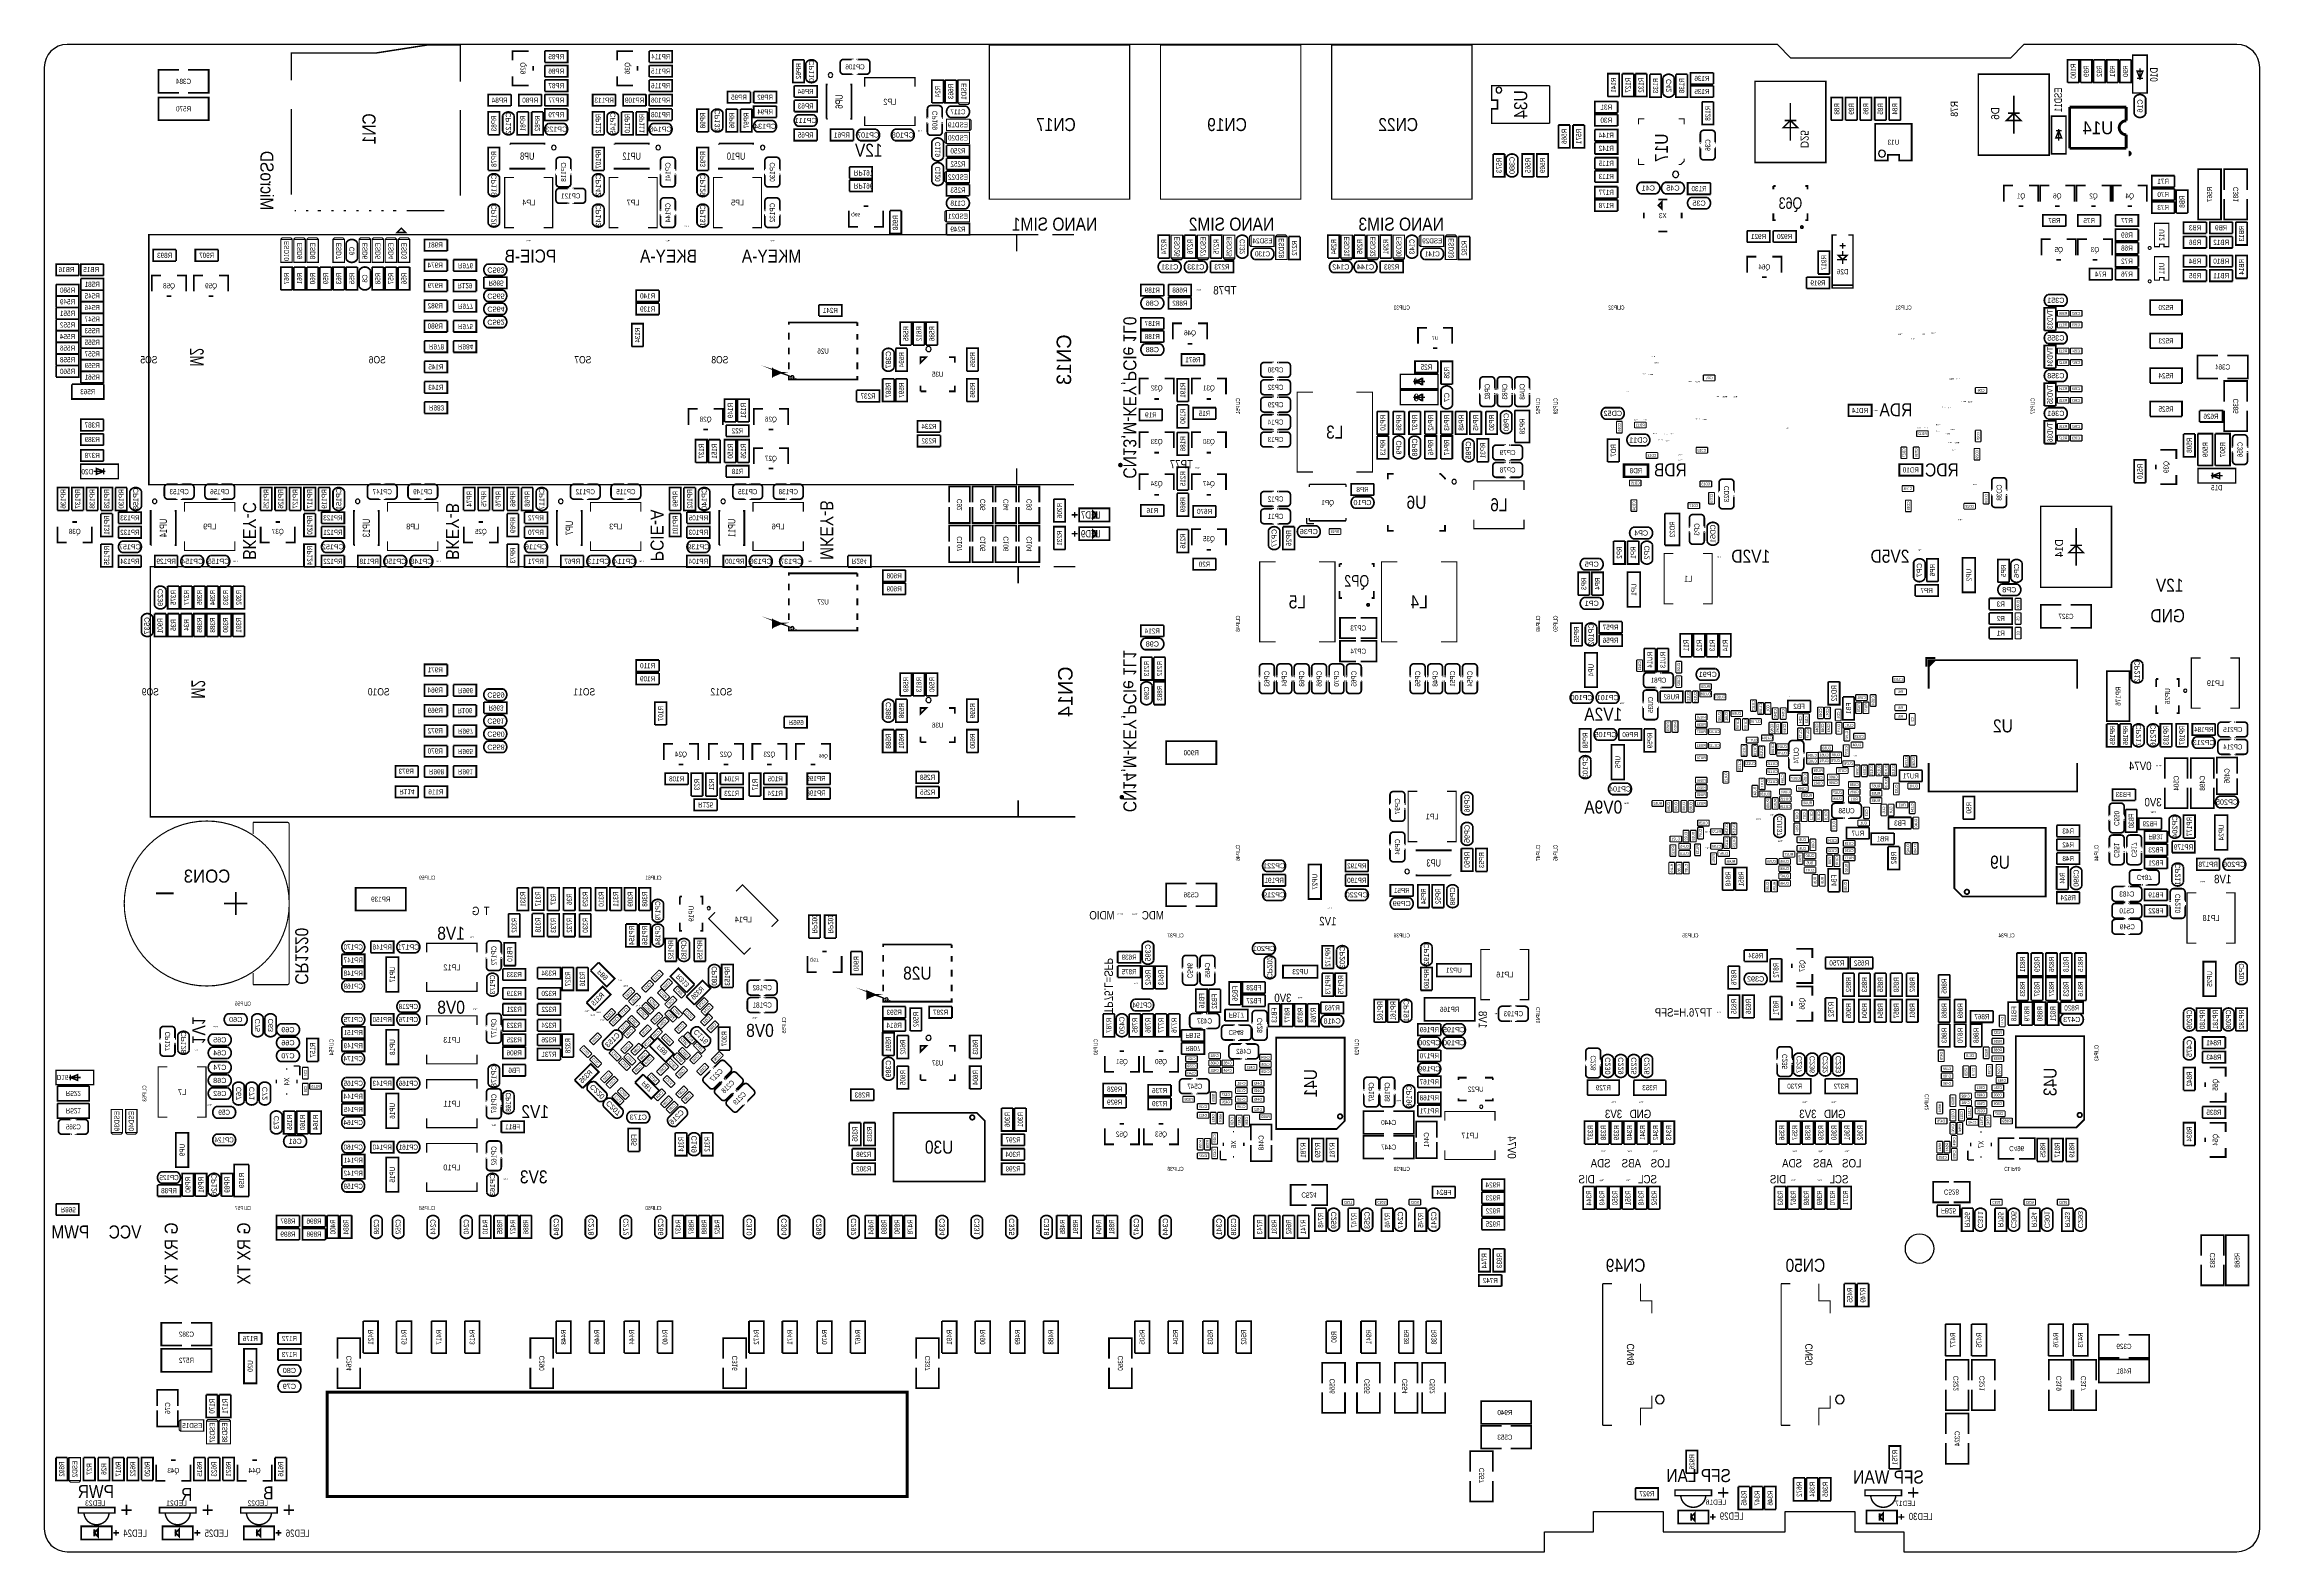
# Model space of a CAD drawing. Extents: x 0 to 194, y 0 to 132.
import ezdxf
from ezdxf.enums import TextEntityAlignment as Align

# ---------------------------------------------------------------- set-up
doc = ezdxf.new("R2010")
doc.units = 0
for name, color, linetype in [('BG_CUTOUT', 191, 'CONTINUOUS'), ('BG_DESIGN_OUTLINE', 200, 'CONTINUOUS'), ('BG_SILKSCREEN_BOTTOM', 254, 'CONTINUOUS'), ('PG_SILKSCREEN_BOTTOM', 152, 'CONTINUOUS'), ('PG_SILKSCREEN_BOTTOM_OUTLINE', 152, 'CONTINUOUS'), ('RD_ASSEMBLY_BOTTOM', 142, 'CONTINUOUS')]:
    doc.layers.add(name, color=color, linetype=linetype)

msp = doc.modelspace()

# ---------------------------------------------------------------- linework, layer by layer
at = {"layer": 'BG_CUTOUT'}
msp.add_lwpolyline([(165.481, 26.543, 1), (162.941, 26.543, 1)], format="xyb", close=True, dxfattribs=at)
at = {"layer": 'BG_DESIGN_OUTLINE'}
msp.add_lwpolyline([(1.999996, 0), (131.372102, 0), (131.372102, 1.727962), (135.672068, 1.727962), (135.672068, 3.52806), (141.771878, 3.52806), (141.771878, 1.727962), (152.436068, 1.727962), (152.436068, 3.52806), (158.535878, 3.52806), (158.535878, 1.727962), (162.836352, 1.727962), (162.836352, 0), (192.000124, 0, 0.414201), (194.00012, 1.999996), (194.00012, 129.999994, 0.414202), (192.000124, 131.99999), (173.355, 131.99999), (172.16501, 130.81), (152.95499, 130.81), (151.765, 131.99999), (1.999996, 131.99999, 0.414213), (0, 129.999994), (0, 1.999996, 0.414212)], format="xyb", close=True, dxfattribs=at)
at = {"layer": 'BG_SILKSCREEN_BOTTOM'}
for points, const_width in [([(157.988, 100.457), (160.02, 100.457), (160.02, 99.441), (157.988, 99.441), (157.988, 100.457)], 0.1524), ([(138.43, 95.25), (140.462, 95.25), (140.462, 94.107), (138.303, 94.107), (138.303, 95.25), (138.43, 95.25)], 0.1524), ([(162.433, 95.25), (164.465, 95.25), (164.465, 94.234), (162.433, 94.234), (162.433, 95.25)], 0.1524), ([(24.765, 13.97), (75.565, 13.97), (75.565, 4.826), (24.765, 4.826), (24.765, 13.97)], 0.254)]:
    msp.add_lwpolyline(points, dxfattribs=dict(at, const_width=const_width))
for points in [[(141.859, 13.335, 1), (141.097, 13.335, 1)], [(157.607, 13.335, 1), (156.845, 13.335, 1)]]:
    msp.add_lwpolyline(points, format="xyb", close=True, dxfattribs=at)
at = {"layer": 'PG_SILKSCREEN_BOTTOM'}
for points, const_width in [([(21.6281, 128.8542), (21.6281, 131.2545), (29.02712, 131.2545), (33.528, 131.95554), (36.42614, 131.95554)], 0.127), ([(36.42614, 131.95554), (36.42614, 128.75514)], 0.127), ([(82.75701, 131.953), (82.75701, 118.46306), (95.047054, 118.46306), (95.047054, 131.953), (82.75701, 131.953)], 0.100076), ([(97.74301, 131.953), (97.74301, 118.46306), (110.033054, 118.46306), (110.033054, 131.953), (97.74301, 131.953)], 0.100076), ([(112.72901, 131.953), (112.72901, 118.46306), (125.019054, 118.46306), (125.019054, 131.953), (112.72901, 131.953)], 0.100076), ([(42.410126, 131.421124), (41.010078, 131.421124), (41.010078, 130.621024)], 0.150114), ([(42.809922, 130.120898), (42.809922, 129.721102)], 0.150114), ([(51.554126, 131.421124), (50.154078, 131.421124), (50.154078, 130.621024)], 0.150114), ([(51.953922, 130.120898), (51.953922, 129.721102)], 0.150114), ([(182.88, 131.064), (182.88, 127.762), (184.15, 127.762), (184.15, 131.064), (182.88, 131.064)], 0.127), ([(183.515, 129.921), (183.515, 128.905)], 0.127), ([(41.010078, 129.220976), (41.010078, 128.420876), (42.410126, 128.420876)], 0.150114), ([(50.154078, 129.220976), (50.154078, 128.420876), (51.554126, 128.420876)], 0.150114), ([(68.495926, 125.499876), (68.495926, 128.500124), (68.596002, 128.500124)], 0.1524), ([(70.595998, 128.500124), (70.696074, 128.500124), (70.696074, 125.499876), (70.595998, 125.499876)], 0.1524), ([(76.240894, 128.299972), (76.240894, 129.100072), (71.841106, 129.100072), (71.841106, 128.299972)], 0.100076), ([(131.826, 128.397), (126.746, 128.397), (126.746, 127.127), (127.254, 127.127), (127.254, 126.365), (126.746, 126.365), (126.746, 125.095), (131.826, 125.095)], 0.127), ([(131.826, 128.397), (131.826, 125.095)], 0.127), ([(149.80793, 121.672096), (149.80793, 128.771904), (156.00807, 128.771904), (156.00807, 121.672096), (149.80793, 121.672096)], 0.127), ([(169.36593, 122.307096), (169.36593, 129.406904), (175.56607, 129.406904), (175.56607, 122.307096), (169.36593, 122.307096)], 0.127), ([(183.515, 129.032), (183.769, 129.667), (183.261, 129.667), (183.515, 129.032)], 0.127), ([(183.261, 129.032), (183.769, 129.032)], 0.127), ([(21.6281, 118.85422), (21.6281, 126.35484)], 0.127), ([(36.42614, 126.25578), (36.42614, 118.75516)], 0.127), ([(152.908, 123.571), (152.908, 126.873)], 0.127), ([(172.466, 124.206), (172.466, 127.508)], 0.127), ([(177.3555, 126.5174), (182.3085, 126.5174)], 0.254), ([(177.3555, 122.9106), (177.3555, 126.5174)], 0.254), ([(182.3085, 125.3236), (182.3085, 126.5174)], 0.254), ([(68.596002, 125.499876), (68.495926, 125.499876)], 0.1524), ([(71.841106, 125.700028), (71.841106, 124.899928), (76.240894, 124.899928), (76.240894, 125.700028)], 0.100076), ([(140.10386, 125.49378), (139.60602, 125.49378), (139.60602, 124.99594)], 0.09906), ([(143.10614, 125.49378), (143.60398, 125.49378), (143.60398, 124.99594)], 0.09906), ([(153.416, 124.714), (152.273, 124.714), (152.908, 125.349), (153.543, 124.714), (153.416, 124.714)], 0.127), ([(153.416, 125.349), (152.4, 125.349)], 0.127), ([(163.524946, 121.844054), (163.524946, 125.043946), (160.325054, 125.043946), (160.325054, 121.844054), (161.424874, 121.844054), (161.424874, 122.343926), (162.425126, 122.343926), (162.425126, 121.844054), (163.524946, 121.844054)], 0.150114), ([(172.974, 125.349), (171.831, 125.349), (172.466, 125.984), (173.101, 125.349), (172.974, 125.349)], 0.127), ([(172.974, 125.984), (171.958, 125.984)], 0.127), ([(177.038, 122.428), (177.038, 125.73), (175.768, 125.73), (175.768, 122.428), (177.038, 122.428)], 0.127), ([(176.403, 124.46), (176.149, 123.825), (176.657, 123.825), (176.403, 124.46)], 0.127), ([(176.657, 124.46), (176.149, 124.46)], 0.127), ([(176.403, 123.571), (176.403, 124.587)], 0.127), ([(182.3085, 122.9106), (182.3085, 124.1044)], 0.254), ([(40.790876, 123.324874), (43.791124, 123.324874), (43.791124, 123.224798)], 0.1524), ([(40.790876, 123.224798), (40.790876, 123.324874)], 0.1524), ([(49.934876, 123.324874), (52.935124, 123.324874), (52.935124, 123.224798)], 0.1524), ([(49.934876, 123.224798), (49.934876, 123.324874)], 0.1524), ([(59.078876, 123.324874), (62.079124, 123.324874), (62.079124, 123.224798)], 0.1524), ([(59.078876, 123.224798), (59.078876, 123.324874)], 0.1524), ([(177.3555, 122.9106), (182.3085, 122.9106)], 0.254), ([(41.118028, 120.360694), (40.317928, 120.360694), (40.317928, 115.960906), (41.118028, 115.960906)], 0.100076), ([(43.791124, 121.224802), (43.791124, 121.124726), (40.790876, 121.124726), (40.790876, 121.224802)], 0.1524), ([(43.717972, 115.960906), (44.518072, 115.960906), (44.518072, 120.360694), (43.717972, 120.360694)], 0.100076), ([(50.262028, 120.360694), (49.461928, 120.360694), (49.461928, 115.960906), (50.262028, 115.960906)], 0.100076), ([(52.935124, 121.224802), (52.935124, 121.124726), (49.934876, 121.124726), (49.934876, 121.224802)], 0.1524), ([(52.861972, 115.960906), (53.662072, 115.960906), (53.662072, 120.360694), (52.861972, 120.360694)], 0.100076), ([(59.406028, 120.360694), (58.605928, 120.360694), (58.605928, 115.960906), (59.406028, 115.960906)], 0.100076), ([(62.079124, 121.224802), (62.079124, 121.124726), (59.078876, 121.124726), (59.078876, 121.224802)], 0.1524), ([(62.005972, 115.960906), (62.806072, 115.960906), (62.806072, 120.360694), (62.005972, 120.360694)], 0.100076), ([(139.60602, 121.99366), (139.60602, 121.49582), (140.10386, 121.49582)], 0.09906), ([(143.10614, 121.49582), (143.30426, 121.49582), (143.60398, 121.79554), (143.60398, 121.99366)], 0.09906), ([(141.33195, 117.917722), (141.631924, 118.217696), (141.631924, 117.617748), (141.33195, 117.917722)], 0.150114), ([(141.351, 118.4148), (142.113, 118.4148)], 0.150114), ([(151.407876, 119.610124), (151.608028, 119.610124)], 0.1524), ([(151.407876, 119.309896), (151.407876, 119.610124)], 0.1524), ([(154.207972, 119.610124), (154.408124, 119.610124), (154.408124, 119.309896)], 0.1524), ([(172.400976, 119.644922), (171.600876, 119.644922), (171.600876, 118.244874)], 0.150114), ([(174.601124, 118.244874), (174.601124, 119.644922), (173.801024, 119.644922)], 0.150114), ([(175.575976, 119.644922), (174.775876, 119.644922), (174.775876, 118.244874)], 0.150114), ([(177.776124, 118.244874), (177.776124, 119.644922), (176.976024, 119.644922)], 0.150114), ([(178.750976, 119.644922), (177.950876, 119.644922), (177.950876, 118.244874)], 0.150114), ([(180.951124, 118.244874), (180.951124, 119.644922), (180.151024, 119.644922)], 0.150114), ([(181.925976, 119.644922), (181.125876, 119.644922), (181.125876, 118.244874)], 0.150114), ([(184.126124, 118.244874), (184.126124, 119.644922), (183.326024, 119.644922)], 0.150114), ([(22.02688, 117.45468), (21.92782, 117.45468)], 0.127), ([(23.1267, 117.45468), (22.92604, 117.45468)], 0.127), ([(24.22652, 117.45468), (23.9268, 117.45468)], 0.127), ([(25.32634, 117.45468), (25.12822, 117.45468)], 0.127), ([(26.42616, 117.45468), (26.22804, 117.45468)], 0.127), ([(27.52598, 117.45468), (27.32786, 117.45468)], 0.127), ([(28.6258, 117.45468), (28.42768, 117.45468)], 0.127), ([(29.72816, 117.45468), (29.5275, 117.45468)], 0.127), ([(30.82798, 117.45468), (30.52826, 117.45468)], 0.127), ([(35.0266, 117.45468), (31.72714, 117.45468)], 0.127), ([(70.457568, 117.444012), (70.457568, 116.043964), (71.257668, 116.043964)], 0.150114), ([(71.757794, 117.843808), (72.15759, 117.843808)], 0.150114), ([(72.657716, 116.043964), (73.457816, 116.043964), (73.457816, 117.444012)], 0.150114), ([(140.081, 117.2718), (140.081, 116.7638)], 0.150114), ([(143.383, 116.7638), (143.383, 117.2718)], 0.150114), ([(151.608028, 116.609876), (151.407876, 116.609876), (151.407876, 117.210078)], 0.1524), ([(154.408124, 117.210078), (154.408124, 116.609876), (154.207972, 116.609876)], 0.1524), ([(173.300898, 117.845078), (172.901102, 117.845078)], 0.150114), ([(176.475898, 117.845078), (176.076102, 117.845078)], 0.150114), ([(179.650898, 117.845078), (179.251102, 117.845078)], 0.150114), ([(182.825898, 117.845078), (182.426102, 117.845078)], 0.150114), ([(85.158072, 115.34394), (9.15797, 115.34394), (9.15797, 93.44406), (85.158072, 93.44406)], 0.127), ([(31.26232, 115.91544), (31.64332, 115.53444), (30.88132, 115.53444), (31.26232, 115.91544)], 0.127), ([(85.158072, 113.894108), (85.158072, 115.34394), (87.057992, 115.34394)], 0.127), ([(88.257888, 115.34394), (90.158062, 115.34394)], 0.127), ([(141.351, 115.6208), (142.113, 115.6208)], 0.150114), ([(156.5656, 110.9218), (156.5656, 115.316), (156.9466, 115.316)], 0.127), ([(156.5656, 110.9218), (158.3944, 110.9218), (158.3944, 115.316), (157.988, 115.316)], 0.127), ([(157.48, 114.6302), (157.48, 114.1222)], 0.127), ([(157.48, 114.6302), (157.48, 114.1222)], 0.127), ([(175.702976, 114.945922), (174.902876, 114.945922), (174.902876, 113.545874)], 0.150114), ([(177.903124, 113.545874), (177.903124, 114.945922), (177.103024, 114.945922)], 0.150114), ([(178.877976, 114.945922), (178.077876, 114.945922), (178.077876, 113.545874)], 0.150114), ([(181.078124, 113.545874), (181.078124, 114.945922), (180.278024, 114.945922)], 0.150114), ([(185.220102, 114.316002), (185.220102, 114.5159), (185.619898, 114.5159), (185.619898, 114.29111), (186.045094, 114.29111), (186.045094, 116.34089), (184.794906, 116.34089), (184.794906, 114.29111), (185.220102, 114.29111), (185.220102, 114.316002)], 0.100076), ([(149.921976, 113.421922), (149.121876, 113.421922), (149.121876, 112.021874)], 0.150114), ([(152.122124, 112.021874), (152.122124, 113.421922), (151.322024, 113.421922)], 0.150114), ([(156.972, 113.157), (157.861, 113.157)], 0.127), ([(157.48, 113.157), (157.099, 113.538), (157.861, 113.538), (157.48, 113.157)], 0.127), ([(157.226, 114.3762), (157.734, 114.3762)], 0.127), ([(157.226, 114.3762), (157.734, 114.3762)], 0.127), ([(157.48, 113.538), (157.48, 113.919)], 0.127), ([(157.48, 113.157), (157.48, 112.776)], 0.127), ([(176.602898, 113.146078), (176.203102, 113.146078)], 0.150114), ([(179.777898, 113.146078), (179.378102, 113.146078)], 0.150114), ([(185.220102, 111.395002), (185.220102, 111.5949), (185.619898, 111.5949), (185.619898, 111.37011), (186.045094, 111.37011), (186.045094, 113.41989), (184.794906, 113.41989), (184.794906, 111.37011), (185.220102, 111.37011), (185.220102, 111.395002)], 0.100076), ([(10.221976, 111.770922), (9.421876, 111.770922), (9.421876, 110.370874)], 0.150114), ([(12.422124, 110.370874), (12.422124, 111.770922), (11.622024, 111.770922)], 0.150114), ([(13.904976, 111.770922), (13.104876, 111.770922), (13.104876, 110.370874)], 0.150114), ([(16.105124, 110.370874), (16.105124, 111.770922), (15.305024, 111.770922)], 0.150114), ([(150.821898, 111.622078), (150.422102, 111.622078)], 0.150114), ([(156.5656, 110.9218), (156.5656, 110.6678), (158.3944, 110.6678), (158.3944, 110.9218)], 0.127), ([(11.121898, 109.971078), (10.722102, 109.971078)], 0.150114), ([(14.804898, 109.971078), (14.405102, 109.971078)], 0.150114), ([(65.199006, 107.45597), (65.199006, 107.656122), (71.198994, 107.656122)], 0.1524), ([(65.199006, 106.155998), (65.199006, 106.755946)], 0.1524), ([(71.198994, 107.656122), (71.198994, 107.355894)], 0.1524), ([(71.198994, 106.656124), (71.198994, 106.155998)], 0.1524), ([(99.629976, 107.579922), (98.829876, 107.579922), (98.829876, 106.179874)], 0.150114), ([(101.830124, 106.179874), (101.830124, 107.579922), (101.030024, 107.579922)], 0.150114), ([(121.092976, 107.198922), (120.292876, 107.198922), (120.292876, 105.798874)], 0.150114), ([(123.293124, 105.798874), (123.293124, 107.198922), (122.493024, 107.198922)], 0.150114), ([(65.199006, 104.856026), (65.199006, 105.455974)], 0.1524), ([(71.198994, 105.455974), (71.198994, 104.856026)], 0.1524), ([(100.529898, 105.780078), (100.130102, 105.780078)], 0.150114), ([(121.992898, 105.399078), (121.593102, 105.399078)], 0.150114), ([(64.498982, 103.25608), (63.798958, 102.956106), (63.798958, 103.556054), (64.498982, 103.25608), (63.899034, 103.455978), (63.899034, 103.055928), (64.498982, 103.25608), (63.99911, 103.355902), (63.99911, 103.156004), (64.498982, 103.25608), (63.798958, 103.25608), (63.798958, 102.956106), (64.098932, 103.25608), (63.798958, 103.556054), (63.798958, 103.25608)], 0.1524), ([(65.199006, 103.556054), (65.199006, 104.156002)], 0.1524), ([(71.198994, 102.956106), (71.198994, 102.655878), (65.199006, 102.655878), (65.199006, 102.956106)], 0.1524), ([(71.198994, 104.156002), (71.198994, 103.556054)], 0.1524), ([(77.232002, 104.624124), (76.731876, 104.624124), (76.731876, 104.123998), (77.232002, 104.624124)], 0.1524), ([(79.231998, 104.624124), (79.732124, 104.624124), (79.732124, 104.123998)], 0.1524), ([(96.708976, 102.753922), (95.908876, 102.753922), (95.908876, 101.353874)], 0.150114), ([(98.909124, 101.353874), (98.909124, 102.753922), (98.109024, 102.753922)], 0.150114), ([(101.280976, 102.753922), (100.480876, 102.753922), (100.480876, 101.353874)], 0.150114), ([(103.481124, 101.353874), (103.481124, 102.753922), (102.681024, 102.753922)], 0.150114), ([(122.047, 103.124), (118.745, 103.124), (118.745, 101.854), (122.047, 101.854), (122.047, 103.124)], 0.127), ([(120.015, 102.489), (120.65, 102.235), (120.65, 102.743), (120.015, 102.489)], 0.127), ([(76.731876, 101.623876), (76.731876, 102.124002)], 0.1524), ([(77.232002, 101.623876), (76.731876, 101.623876)], 0.1524), ([(79.732124, 102.124002), (79.732124, 101.623876), (79.231998, 101.623876)], 0.1524), ([(97.608898, 100.954078), (97.209102, 100.954078)], 0.150114), ([(102.180898, 100.954078), (101.781102, 100.954078)], 0.150114), ([(111.10722, 94.55658), (109.707172, 94.55658), (109.707172, 101.55682), (111.10722, 101.55682)], 0.100076), ([(114.90706, 94.55658), (116.307108, 94.55658), (116.307108, 101.55682), (114.90706, 101.55682)], 0.100076), ([(122.047, 101.727), (118.745, 101.727), (118.745, 100.457), (122.047, 100.457), (122.047, 101.727)], 0.127), ([(120.904, 102.489), (119.888, 102.489)], 0.127), ([(120.904, 101.092), (119.888, 101.092)], 0.127), ([(120.015, 102.743), (120.015, 102.235)], 0.127), ([(120.015, 101.092), (120.65, 100.838), (120.65, 101.346), (120.015, 101.092)], 0.127), ([(120.015, 101.346), (120.015, 100.838)], 0.127), ([(57.211976, 100.086922), (56.411876, 100.086922), (56.411876, 98.686874)], 0.150114), ([(59.412124, 98.686874), (59.412124, 100.086922), (58.612024, 100.086922)], 0.150114), ([(62.926976, 100.086922), (62.126876, 100.086922), (62.126876, 98.686874)], 0.150114), ([(65.127124, 98.686874), (65.127124, 100.086922), (64.327024, 100.086922)], 0.150114), ([(58.111898, 98.287078), (57.712102, 98.287078)], 0.150114), ([(63.826898, 98.287078), (63.427102, 98.287078)], 0.150114), ([(96.708976, 98.054922), (95.908876, 98.054922), (95.908876, 96.654874)], 0.150114), ([(98.909124, 96.654874), (98.909124, 98.054922), (98.109024, 98.054922)], 0.150114), ([(101.280976, 98.054922), (100.480876, 98.054922), (100.480876, 96.654874)], 0.150114), ([(103.481124, 96.654874), (103.481124, 98.054922), (102.681024, 98.054922)], 0.150114), ([(3.175, 93.98), (6.477, 93.98), (6.477, 95.25), (3.175, 95.25), (3.175, 93.98)], 0.127), ([(62.926976, 96.657922), (62.126876, 96.657922), (62.126876, 95.257874)], 0.150114), ([(65.127124, 95.257874), (65.127124, 96.657922), (64.327024, 96.657922)], 0.150114), ([(97.608898, 96.255078), (97.209102, 96.255078)], 0.150114), ([(102.180898, 96.255078), (101.781102, 96.255078)], 0.150114), ([(184.901078, 94.796102), (184.901078, 95.195898)], 0.150114), ([(186.700922, 95.696024), (186.700922, 96.496124), (185.300874, 96.496124)], 0.150114), ([(4.318, 94.615), (5.334, 94.615)], 0.127), ([(5.207, 94.615), (4.572, 94.869), (4.572, 94.361), (5.207, 94.615)], 0.127), ([(5.207, 94.361), (5.207, 94.869)], 0.127), ([(63.826898, 94.858078), (63.427102, 94.858078)], 0.150114), ([(90.158062, 93.44406), (85.158072, 93.44406), (85.158072, 94.893892)], 0.127), ([(96.708976, 94.371922), (95.908876, 94.371922), (95.908876, 92.971874)], 0.150114), ([(98.909124, 92.971874), (98.909124, 94.371922), (98.109024, 94.371922)], 0.150114), ([(101.280976, 94.371922), (100.480876, 94.371922), (100.480876, 92.971874)], 0.150114), ([(103.481124, 92.971874), (103.481124, 94.371922), (102.681024, 94.371922)], 0.150114), ([(110.786164, 93.484192), (110.786164, 93.234256)], 0.127), ([(113.986056, 93.484192), (110.786164, 93.484192)], 0.127), ([(113.986056, 93.234256), (113.986056, 93.484192)], 0.127), ([(118.158514, 94.410784), (117.658388, 94.410784), (117.658388, 93.910658)], 0.150114), ([(122.658632, 93.910658), (122.658632, 94.010734), (122.258582, 94.410784), (122.158506, 94.410784)], 0.150114), ([(129.580894, 92.993972), (129.580894, 93.794072), (125.181106, 93.794072), (125.181106, 92.993972)], 0.100076), ([(185.300874, 93.495876), (186.700922, 93.495876), (186.700922, 94.295976)], 0.150114), ([(191.897, 94.869), (188.595, 94.869), (188.595, 93.599), (191.897, 93.599), (191.897, 94.869)], 0.127), ([(190.754, 94.234), (189.738, 94.234)], 0.127), ([(189.865, 94.234), (190.5, 93.98), (190.5, 94.488), (189.865, 94.234)], 0.127), ([(189.865, 94.488), (189.865, 93.98)], 0.127), ([(9.313926, 88.161876), (9.313926, 91.162124), (9.414002, 91.162124)], 0.1524), ([(11.413998, 91.162124), (11.514074, 91.162124), (11.514074, 88.161876), (11.413998, 88.161876)], 0.1524), ([(16.677894, 91.088972), (16.677894, 91.889072), (12.278106, 91.889072), (12.278106, 91.088972)], 0.100076), ([(27.093926, 88.161876), (27.093926, 91.162124), (27.194002, 91.162124)], 0.1524), ([(29.193998, 91.162124), (29.294074, 91.162124), (29.294074, 88.161876), (29.193998, 88.161876)], 0.1524), ([(34.457894, 91.088972), (34.457894, 91.889072), (30.058106, 91.889072), (30.058106, 91.088972)], 0.100076), ([(44.873926, 88.161876), (44.873926, 91.162124), (44.974002, 91.162124)], 0.1524), ([(46.973998, 91.162124), (47.074074, 91.162124), (47.074074, 88.161876), (46.973998, 88.161876)], 0.1524), ([(52.237894, 91.088972), (52.237894, 91.889072), (47.838106, 91.889072), (47.838106, 91.088972)], 0.100076), ([(59.097926, 88.161876), (59.097926, 91.162124), (59.198002, 91.162124)], 0.1524), ([(61.197998, 91.162124), (61.298074, 91.162124), (61.298074, 88.161876), (61.197998, 88.161876)], 0.1524), ([(66.461894, 91.088972), (66.461894, 91.889072), (62.062106, 91.889072), (62.062106, 91.088972)], 0.100076), ([(91.821, 90.4875), (92.1385, 90.805), (91.821, 91.1225), (91.821, 90.4875)], 0.1524), ([(92.1385, 90.4875), (92.1385, 91.1225)], 0.1524), ([(97.608898, 92.572078), (97.209102, 92.572078)], 0.150114), ([(102.180898, 92.572078), (101.781102, 92.572078)], 0.150114), ([(174.82693, 84.461096), (174.82693, 91.560904), (181.02707, 91.560904), (181.02707, 84.461096), (174.82693, 84.461096)], 0.127), ([(1.166876, 89.781126), (1.166876, 88.381078), (1.966976, 88.381078)], 0.150114), ([(2.467102, 90.180922), (2.866898, 90.180922)], 0.150114), ([(3.367024, 88.381078), (4.167124, 88.381078), (4.167124, 89.781126)], 0.150114), ([(18.946876, 89.781126), (18.946876, 88.381078), (19.746976, 88.381078)], 0.150114), ([(20.247102, 90.180922), (20.646898, 90.180922)], 0.150114), ([(21.147024, 88.381078), (21.947124, 88.381078), (21.947124, 89.781126)], 0.150114), ([(36.726876, 89.781126), (36.726876, 88.381078), (37.526976, 88.381078)], 0.150114), ([(38.027102, 90.180922), (38.426898, 90.180922)], 0.150114), ([(38.927024, 88.381078), (39.727124, 88.381078), (39.727124, 89.781126)], 0.150114), ([(89.9795, 90.805), (90.4875, 90.805)], 0.127), ([(90.2335, 90.551), (90.2335, 91.059)], 0.127), ([(90.2335, 88.9), (90.2335, 89.408)], 0.127), ([(91.821, 88.8365), (92.1385, 89.154), (91.821, 89.4715), (91.821, 88.8365)], 0.1524), ([(92.1385, 88.8365), (92.1385, 89.4715)], 0.1524), ([(101.280976, 89.545922), (100.480876, 89.545922), (100.480876, 88.145874)], 0.150114), ([(103.481124, 88.145874), (103.481124, 89.545922), (102.681024, 89.545922)], 0.150114), ([(110.536228, 90.034364), (110.536228, 90.534236)], 0.127), ([(111.176054, 90.034364), (110.536228, 90.034364)], 0.127), ([(110.786164, 90.534236), (110.786164, 90.2843)], 0.127), ([(110.786164, 90.2843), (113.986056, 90.2843)], 0.127), ([(113.986056, 90.2843), (113.986056, 90.534236)], 0.127), ([(117.658388, 89.910666), (117.658388, 89.41054), (118.158514, 89.41054)], 0.150114), ([(122.158506, 89.41054), (122.658632, 89.41054), (122.658632, 89.910666)], 0.150114), ([(125.181106, 90.394028), (125.181106, 89.593928), (129.580894, 89.593928), (129.580894, 90.394028)], 0.100076), ([(177.927, 86.36), (177.927, 89.662)], 0.127), ([(9.414002, 88.161876), (9.313926, 88.161876)], 0.1524), ([(12.278106, 88.489028), (12.278106, 87.688928), (16.677894, 87.688928), (16.677894, 88.489028)], 0.100076), ([(27.194002, 88.161876), (27.093926, 88.161876)], 0.1524), ([(30.058106, 88.489028), (30.058106, 87.688928), (34.457894, 87.688928), (34.457894, 88.489028)], 0.100076), ([(44.974002, 88.161876), (44.873926, 88.161876)], 0.1524), ([(47.838106, 88.489028), (47.838106, 87.688928), (52.237894, 87.688928), (52.237894, 88.489028)], 0.100076), ([(59.198002, 88.161876), (59.097926, 88.161876)], 0.1524), ([(62.062106, 88.489028), (62.062106, 87.688928), (66.461894, 87.688928), (66.461894, 88.489028)], 0.100076), ([(89.9795, 89.154), (90.4875, 89.154)], 0.127), ([(102.180898, 87.746078), (101.781102, 87.746078)], 0.150114), ([(142.654528, 87.416894), (141.854428, 87.416894), (141.854428, 83.017106), (142.654528, 83.017106)], 0.100076), ([(145.254472, 83.017106), (146.054572, 83.017106), (146.054572, 87.416894), (145.254472, 87.416894)], 0.100076), ([(178.435, 87.503), (177.292, 87.503), (177.927, 88.138), (178.562, 87.503), (178.435, 87.503)], 0.127), ([(178.435, 88.138), (177.419, 88.138)], 0.127), ([(85.285072, 86.26094), (9.28497, 86.26094), (9.28497, 64.36106), (85.285072, 64.36106)], 0.127), ([(65.199006, 85.48497), (65.199006, 85.685122), (71.198994, 85.685122)], 0.1524), ([(71.198994, 85.685122), (71.198994, 85.384894)], 0.1524), ([(85.285072, 84.811108), (85.285072, 86.26094), (87.184992, 86.26094)], 0.127), ([(88.384888, 86.26094), (90.285062, 86.26094)], 0.127), ([(107.82808, 86.68512), (106.428032, 86.68512), (106.428032, 79.68488), (107.82808, 79.68488)], 0.100076), ([(111.62792, 86.68512), (113.027968, 86.68512), (113.027968, 79.68488), (111.62792, 79.68488)], 0.100076), ([(113.425986, 86.52637), (113.626138, 86.52637)], 0.1524), ([(113.425986, 86.226142), (113.425986, 86.52637)], 0.1524), ([(116.226082, 86.52637), (116.426234, 86.52637), (116.426234, 86.226142)], 0.1524), ([(118.49608, 86.68512), (117.096032, 86.68512), (117.096032, 79.68488), (118.49608, 79.68488)], 0.100076), ([(122.29592, 86.68512), (123.695968, 86.68512), (123.695968, 79.68488), (122.29592, 79.68488)], 0.100076), ([(139.7381, 85.7758), (138.6459, 85.7758), (138.6459, 82.7532), (139.7381, 82.7532), (139.7381, 85.7758)], 0.14986), ([(169.0751, 87.0458), (167.9829, 87.0458), (167.9829, 84.0232), (169.0751, 84.0232), (169.0751, 87.0458)], 0.14986), ([(65.199006, 84.184998), (65.199006, 84.784946)], 0.1524), ([(65.199006, 82.885026), (65.199006, 83.484974)], 0.1524), ([(71.198994, 84.685124), (71.198994, 84.184998)], 0.1524), ([(71.198994, 83.484974), (71.198994, 82.885026)], 0.1524), ([(113.626138, 83.526122), (113.425986, 83.526122), (113.425986, 84.126324)], 0.1524), ([(116.426234, 84.126324), (116.426234, 83.526122), (116.226082, 83.526122)], 0.1524), ([(64.498982, 81.28508), (63.798958, 80.985106), (63.798958, 81.585054), (64.498982, 81.28508), (63.899034, 81.484978), (63.899034, 81.084928), (64.498982, 81.28508), (63.99911, 81.384902), (63.99911, 81.185004), (64.498982, 81.28508), (63.798958, 81.28508), (63.798958, 80.985106), (64.098932, 81.28508), (63.798958, 81.585054), (63.798958, 81.28508)], 0.1524), ([(65.199006, 81.585054), (65.199006, 82.185002)], 0.1524), ([(71.198994, 82.185002), (71.198994, 81.585054)], 0.1524), ([(71.198994, 80.985106), (71.198994, 80.684878), (65.199006, 80.684878), (65.199006, 80.985106)], 0.1524), ([(134.8994, 75.7047), (135.9916, 75.7047), (135.9916, 78.7273), (134.8994, 78.7273), (134.8994, 75.7047)], 0.14986), ([(165.5953, 78.2701), (164.8079, 78.2701), (164.8079, 77.5081)], 0.1524), ([(165.0111, 75.5777), (165.0111, 78.0796), (178.0159, 78.0796), (178.0159, 75.5777)], 0.1524), ([(165.0365, 77.6859), (165.0365, 77.7113), (165.3921, 78.0669)], 0.1524), ([(165.0365, 77.5335), (165.5699, 78.0669)], 0.1524), ([(165.0365, 77.8383), (165.0365, 77.8637), (165.2143, 78.0415)], 0.1524), ([(188.819028, 78.272894), (188.018928, 78.272894), (188.018928, 73.873106), (188.819028, 73.873106)], 0.100076), ([(191.418972, 73.873106), (192.219072, 73.873106), (192.219072, 78.272894), (191.418972, 78.272894)], 0.100076), ([(184.928002, 76.430124), (185.1279, 76.430124)], 0.1524), ([(184.928002, 75.7301), (184.928002, 76.430124)], 0.1524), ([(186.7281, 76.430124), (186.927998, 76.430124), (186.927998, 75.7301)], 0.1524), ([(77.232002, 73.890124), (76.731876, 73.890124), (76.731876, 73.389998), (77.232002, 73.890124)], 0.1524), ([(79.231998, 73.890124), (79.732124, 73.890124), (79.732124, 73.389998)], 0.1524), ([(185.1279, 73.429876), (184.928002, 73.429876), (184.928002, 74.1299)], 0.1524), ([(186.927998, 74.1299), (186.927998, 73.429876), (186.7281, 73.429876)], 0.1524), ([(55.052976, 70.749922), (54.252876, 70.749922), (54.252876, 69.349874)], 0.150114), ([(57.253124, 69.349874), (57.253124, 70.749922), (56.453024, 70.749922)], 0.150114), ([(58.989976, 70.749922), (58.189876, 70.749922), (58.189876, 69.349874)], 0.150114), ([(61.190124, 69.349874), (61.190124, 70.749922), (60.390024, 70.749922)], 0.150114), ([(62.799976, 70.749922), (61.999876, 70.749922), (61.999876, 69.349874)], 0.150114), ([(65.000124, 69.349874), (65.000124, 70.749922), (64.200024, 70.749922)], 0.150114), ([(66.609976, 70.749922), (65.809876, 70.749922), (65.809876, 69.349874)], 0.150114), ([(68.810124, 69.349874), (68.810124, 70.749922), (68.010024, 70.749922)], 0.150114), ([(76.731876, 70.889876), (76.731876, 71.390002)], 0.1524), ([(77.232002, 70.889876), (76.731876, 70.889876)], 0.1524), ([(79.732124, 71.390002), (79.732124, 70.889876), (79.231998, 70.889876)], 0.1524), ([(137.2489, 67.6402), (138.3411, 67.6402), (138.3411, 70.6628), (137.2489, 70.6628), (137.2489, 67.6402)], 0.14986), ([(55.952898, 68.950078), (55.553102, 68.950078)], 0.150114), ([(59.889898, 68.950078), (59.490102, 68.950078)], 0.150114), ([(63.699898, 68.950078), (63.300102, 68.950078)], 0.150114), ([(67.509898, 68.950078), (67.110102, 68.950078)], 0.150114), ([(165.0111, 69.0753), (165.0111, 66.5734), (178.0159, 66.5734), (178.0159, 69.0753)], 0.1524), ([(120.239028, 66.588894), (119.438928, 66.588894), (119.438928, 62.189106), (120.239028, 62.189106)], 0.100076), ([(122.838972, 62.189106), (123.639072, 62.189106), (123.639072, 66.588894), (122.838972, 66.588894)], 0.100076), ([(90.285062, 64.36106), (85.285072, 64.36106), (85.285072, 65.810892)], 0.127), ([(191.1731, 64.5033), (190.0809, 64.5033), (190.0809, 61.4807), (191.1731, 61.4807), (191.1731, 64.5033)], 0.14986), ([(18.288, 62.865), (18.288, 63.881)], 0.100076), ([(21.336, 63.881), (18.288, 63.881)], 0.100076), ([(21.44395, 63.77305), (21.336, 63.881)], 0.100076), ([(21.44395, 56.769), (21.44395, 63.77305)], 0.100076), ([(167.259508, 58.08853), (167.259508, 63.388494), (175.259492, 63.388494), (175.259492, 57.388506), (167.959532, 57.388506), (167.259508, 58.08853)], 0.150114), ([(110.7059, 57.1627), (111.7981, 57.1627), (111.7981, 60.1853), (110.7059, 60.1853), (110.7059, 57.1627)], 0.14986), ([(120.165876, 61.324998), (120.165876, 61.425074), (123.166124, 61.425074), (123.166124, 61.324998)], 0.1524), ([(63.688722, 54.73573), (64.254634, 55.301388), (61.143388, 58.412634), (60.57773, 57.846722)], 0.100076), ([(123.166124, 59.224926), (120.165876, 59.224926), (120.165876, 59.325002)], 0.1524), ([(123.166124, 59.325002), (123.166124, 59.224926)], 0.1524), ([(11.31443, 57.658), (9.79043, 57.658)], 0.1524), ([(17.78, 56.769), (15.748, 56.769)], 0.1524), ([(16.764, 55.753), (16.764, 57.785)], 0.1524), ([(21.44395, 49.76495), (21.44395, 56.769)], 0.100076), ([(55.642002, 57.380124), (55.8419, 57.380124)], 0.1524), ([(55.642002, 56.6801), (55.642002, 57.380124)], 0.1524), ([(57.4421, 57.380124), (57.641998, 57.380124), (57.641998, 56.6801)], 0.1524), ([(188.438028, 57.698894), (187.637928, 57.698894), (187.637928, 53.299106), (188.438028, 53.299106)], 0.100076), ([(191.037972, 53.299106), (191.838072, 53.299106), (191.838072, 57.698894), (191.037972, 57.698894)], 0.100076), ([(55.8419, 54.379876), (55.642002, 54.379876), (55.642002, 55.0799)], 0.1524), ([(57.641998, 55.0799), (57.641998, 54.379876), (57.4421, 54.379876)], 0.1524), ([(58.739278, 56.00827), (58.173366, 55.442612), (61.284612, 52.331366), (61.85027, 52.897278)], 0.100076), ([(37.886894, 52.480972), (37.886894, 53.281072), (33.487106, 53.281072), (33.487106, 52.480972)], 0.100076), ([(68.122546, 52.565808), (68.522342, 52.565808)], 0.150114), ([(73.454006, 52.97297), (73.454006, 53.173122), (79.453994, 53.173122)], 0.1524), ([(79.453994, 53.173122), (79.453994, 52.872894)], 0.1524), ([(126.589028, 52.745894), (125.788928, 52.745894), (125.788928, 48.346106), (126.589028, 48.346106)], 0.100076), ([(129.188972, 48.346106), (129.989072, 48.346106), (129.989072, 52.745894), (129.188972, 52.745894)], 0.100076), ([(154.823922, 52.008024), (154.823922, 52.808124), (153.423874, 52.808124)], 0.150114), ([(18.288, 49.657), (18.288, 50.673)], 0.100076), ([(31.0261, 52.0573), (29.9339, 52.0573), (29.9339, 49.0347), (31.0261, 49.0347), (31.0261, 52.0573)], 0.14986), ([(66.82232, 52.166012), (66.82232, 50.765964), (67.62242, 50.765964)], 0.150114), ([(69.022468, 50.765964), (69.822568, 50.765964), (69.822568, 52.166012)], 0.150114), ([(73.454006, 51.672998), (73.454006, 52.272946)], 0.1524), ([(73.454006, 50.373026), (73.454006, 50.972974)], 0.1524), ([(79.453994, 52.173124), (79.453994, 51.672998)], 0.1524), ([(79.453994, 50.972974), (79.453994, 50.373026)], 0.1524), ([(108.4707, 51.3461), (108.4707, 50.2539), (111.4933, 50.2539), (111.4933, 51.3461), (108.4707, 51.3461)], 0.14986), ([(121.9327, 51.4731), (121.9327, 50.3809), (124.9553, 50.3809), (124.9553, 51.4731), (121.9327, 51.4731)], 0.14986), ([(153.024078, 51.108102), (153.024078, 51.507898)], 0.150114), ([(153.423874, 49.807876), (154.823922, 49.807876), (154.823922, 50.607976)], 0.150114), ([(189.0649, 48.6537), (190.1571, 48.6537), (190.1571, 51.6763), (189.0649, 51.6763), (189.0649, 48.6537)], 0.14986), ([(21.336, 49.657), (18.288, 49.657)], 0.100076), ([(21.44395, 49.76495), (21.336, 49.657)], 0.100076), ([(33.487106, 49.881028), (33.487106, 49.080928), (37.886894, 49.080928), (37.886894, 49.881028)], 0.100076), ([(72.753982, 48.77308), (72.053958, 48.473106), (72.053958, 49.073054), (72.753982, 48.77308), (72.154034, 48.972978), (72.154034, 48.572928), (72.753982, 48.77308), (72.25411, 48.872902), (72.25411, 48.673004), (72.753982, 48.77308), (72.053958, 48.77308), (72.053958, 48.473106), (72.353932, 48.77308), (72.053958, 49.073054), (72.053958, 48.77308)], 0.1524), ([(73.454006, 49.073054), (73.454006, 49.673002)], 0.1524), ([(79.453994, 48.473106), (79.453994, 48.172878), (73.454006, 48.172878), (73.454006, 48.473106)], 0.1524), ([(79.453994, 49.673002), (79.453994, 49.073054)], 0.1524), ([(154.823922, 48.706024), (154.823922, 49.506124), (153.423874, 49.506124)], 0.150114), ([(37.886894, 46.130972), (37.886894, 46.931072), (33.487106, 46.931072), (33.487106, 46.130972)], 0.100076), ([(153.024078, 47.806102), (153.024078, 48.205898)], 0.150114), ([(153.423874, 46.505876), (154.823922, 46.505876), (154.823922, 47.305976)], 0.150114), ([(31.0261, 45.7073), (29.9339, 45.7073), (29.9339, 42.6847), (31.0261, 42.6847), (31.0261, 45.7073)], 0.14986), ([(113.17097, 37.021008), (107.871006, 37.021008), (107.871006, 45.020992), (113.870994, 45.020992), (113.870994, 37.721032), (113.17097, 37.021008)], 0.150114), ([(177.94097, 37.148008), (172.641006, 37.148008), (172.641006, 45.147992), (178.640994, 45.147992), (178.640994, 37.848032), (177.94097, 37.148008)], 0.150114), ([(33.487106, 43.531028), (33.487106, 42.730928), (37.886894, 42.730928), (37.886894, 43.531028)], 0.100076), ([(77.232002, 44.299124), (76.731876, 44.299124), (76.731876, 43.798998), (77.232002, 44.299124)], 0.1524), ([(79.231998, 44.299124), (79.732124, 44.299124), (79.732124, 43.798998)], 0.1524), ([(92.860876, 43.426126), (92.860876, 42.026078), (93.660976, 42.026078)], 0.150114), ([(94.161102, 43.825922), (94.560898, 43.825922)], 0.150114), ([(95.061024, 42.026078), (95.861124, 42.026078), (95.861124, 43.426126)], 0.150114), ([(96.289876, 43.426126), (96.289876, 42.026078), (97.089976, 42.026078)], 0.150114), ([(97.590102, 43.825922), (97.989898, 43.825922)], 0.150114), ([(98.490024, 42.026078), (99.290124, 42.026078), (99.290124, 43.426126)], 0.150114), ([(4.318, 42.164), (1.016, 42.164), (1.016, 40.894), (4.318, 40.894), (4.318, 42.164)], 0.127), ([(3.175, 41.529), (2.159, 41.529)], 0.127), ([(2.286, 41.529), (2.921, 41.275), (2.921, 41.783), (2.286, 41.529)], 0.127), ([(2.286, 41.783), (2.286, 41.275)], 0.127), ([(10.765028, 42.458894), (9.964928, 42.458894), (9.964928, 38.059106), (10.765028, 38.059106)], 0.100076), ([(13.364972, 38.059106), (14.165072, 38.059106), (14.165072, 42.458894), (13.364972, 42.458894)], 0.100076), ([(20.324064, 41.332658), (20.324064, 41.03243)], 0.127), ([(21.173948, 42.282618), (21.274024, 42.282618)], 0.127), ([(21.823172, 42.532554), (22.374098, 42.532554)], 0.127), ([(22.123908, 41.332658), (22.123908, 41.03243)], 0.127), ([(22.374098, 42.532554), (22.374098, 41.732454)], 0.127), ([(37.886894, 40.542972), (37.886894, 41.343072), (33.487106, 41.343072), (33.487106, 40.542972)], 0.100076), ([(76.731876, 41.298876), (76.731876, 41.799002)], 0.1524), ([(77.232002, 41.298876), (76.731876, 41.298876)], 0.1524), ([(79.732124, 41.799002), (79.732124, 41.298876), (79.231998, 41.298876)], 0.1524), ([(123.848876, 41.3131), (123.848876, 41.512998), (124.5489, 41.512998)], 0.1524), ([(126.1491, 41.512998), (126.849124, 41.512998)], 0.1524), ([(126.849124, 41.512998), (126.849124, 41.3131)], 0.1524), ([(189.219078, 40.694102), (189.219078, 41.093898)], 0.150114), ([(191.018922, 41.594024), (191.018922, 42.394124), (189.618874, 42.394124)], 0.150114), ([(21.173948, 40.08247), (21.274024, 40.08247)], 0.127), ([(31.0261, 40.1193), (29.9339, 40.1193), (29.9339, 37.0967), (31.0261, 37.0967), (31.0261, 40.1193)], 0.14986), ([(124.5489, 39.513002), (123.848876, 39.513002), (123.848876, 39.7129)], 0.1524), ([(126.849124, 39.7129), (126.849124, 39.513002), (126.1491, 39.513002)], 0.1524), ([(189.618874, 39.393876), (191.018922, 39.393876), (191.018922, 40.193976)], 0.150114), ([(33.487106, 37.943028), (33.487106, 37.142928), (37.886894, 37.142928), (37.886894, 37.943028)], 0.100076), ([(82.358992, 37.73297), (82.358992, 32.433006), (74.359008, 32.433006), (74.359008, 38.432994), (81.658968, 38.432994), (82.358992, 37.73297)], 0.150114), ([(92.860876, 37.076126), (92.860876, 35.676078), (93.660976, 35.676078)], 0.150114), ([(94.161102, 37.475922), (94.560898, 37.475922)], 0.150114), ([(95.061024, 35.676078), (95.861124, 35.676078), (95.861124, 37.076126)], 0.150114), ([(96.289876, 37.076126), (96.289876, 35.676078), (97.089976, 35.676078)], 0.150114), ([(97.590102, 37.475922), (97.989898, 37.475922)], 0.150114), ([(98.490024, 35.676078), (99.290124, 35.676078), (99.290124, 37.076126)], 0.150114), ([(127.040894, 37.748972), (127.040894, 38.549072), (122.641106, 38.549072), (122.641106, 37.748972)], 0.100076), ([(191.018922, 36.768024), (191.018922, 37.568124), (189.618874, 37.568124)], 0.150114), ([(11.5189, 33.6677), (12.6111, 33.6677), (12.6111, 36.6903), (11.5189, 36.6903), (11.5189, 33.6677)], 0.14986), ([(37.886894, 34.954972), (37.886894, 35.755072), (33.487106, 35.755072), (33.487106, 34.954972)], 0.100076), ([(102.989888, 34.33699), (102.989888, 35.13709)], 0.127), ([(103.240078, 35.536886), (103.240078, 35.837114)], 0.127), ([(104.190038, 36.787074), (104.089962, 36.787074)], 0.127), ([(105.039922, 35.536886), (105.039922, 35.837114)], 0.127), ([(122.641106, 35.149028), (122.641106, 34.348928), (127.040894, 34.348928), (127.040894, 35.149028)], 0.100076), ([(168.445688, 34.31159), (168.445688, 35.11169)], 0.127), ([(168.695878, 35.511486), (168.695878, 35.811714)], 0.127), ([(169.645838, 36.761674), (169.545762, 36.761674)], 0.127), ([(170.495722, 35.511486), (170.495722, 35.811714)], 0.127), ([(189.219078, 35.868102), (189.219078, 36.267898)], 0.150114), ([(189.618874, 34.567876), (191.018922, 34.567876), (191.018922, 35.367976)], 0.150114), ([(31.0261, 34.5313), (29.9339, 34.5313), (29.9339, 31.5087), (31.0261, 31.5087), (31.0261, 34.5313)], 0.14986), ([(103.540814, 34.33699), (102.989888, 34.33699)], 0.127), ([(104.190038, 34.586926), (104.089962, 34.586926)], 0.127), ([(168.996614, 34.31159), (168.445688, 34.31159)], 0.127), ([(169.645838, 34.561526), (169.545762, 34.561526)], 0.127), ([(33.487106, 32.355028), (33.487106, 31.554928), (37.886894, 31.554928), (37.886894, 32.355028)], 0.100076), ([(137.269982, 23.471886), (136.469882, 23.471886)], 0.100076), ([(136.469882, 23.471886), (136.469882, 11.072114)], 0.100076), ([(140.770102, 20.871942), (140.770102, 21.972016), (139.770104, 21.972016), (139.770104, 23.471886)], 0.100076), ([(152.890982, 23.471886), (152.090882, 23.471886)], 0.100076), ([(152.090882, 23.471886), (152.090882, 11.072114)], 0.100076), ([(156.391102, 20.871942), (156.391102, 21.972016), (155.391104, 21.972016), (155.391104, 23.471886)], 0.100076), ([(17.4879, 14.7447), (18.5801, 14.7447), (18.5801, 17.7673), (17.4879, 17.7673), (17.4879, 14.7447)], 0.14986), ([(139.770104, 11.072114), (139.770104, 12.571984), (140.770102, 12.571984), (140.770102, 13.672058)], 0.100076), ([(155.391104, 11.072114), (155.391104, 12.571984), (156.391102, 12.571984), (156.391102, 13.672058)], 0.100076), ([(136.469882, 11.072114), (137.269982, 11.072114)], 0.100076), ([(152.090882, 11.072114), (152.890982, 11.072114)], 0.100076), ([(11.103102, 8.011922), (11.502898, 8.011922)], 0.150114), ([(18.215102, 8.011922), (18.614898, 8.011922)], 0.150114), ([(9.802876, 7.612126), (9.802876, 6.212078), (10.602976, 6.212078)], 0.150114), ([(12.003024, 6.212078), (12.803124, 6.212078), (12.803124, 7.612126)], 0.150114), ([(16.914876, 7.612126), (16.914876, 6.212078), (17.714976, 6.212078)], 0.150114), ([(19.115024, 6.212078), (19.915124, 6.212078), (19.915124, 7.612126)], 0.150114), ([(2.972054, 3.87096), (6.171946, 3.87096), (6.171946, 3.3909), (2.972054, 3.3909), (2.972054, 3.87096)], 0.127), ([(7.201916, 3.215894), (7.201916, 4.11607)], 0.127), ([(10.084054, 3.87096), (13.283946, 3.87096), (13.283946, 3.3909), (10.084054, 3.3909), (10.084054, 3.87096)], 0.127), ([(14.313916, 3.215894), (14.313916, 4.11607)], 0.127), ([(17.196054, 3.87096), (20.395946, 3.87096), (20.395946, 3.3909), (17.196054, 3.3909), (17.196054, 3.87096)], 0.127), ([(21.425916, 3.215894), (21.425916, 4.11607)], 0.127), ([(142.799054, 5.39496), (145.998946, 5.39496), (145.998946, 4.9149), (142.799054, 4.9149), (142.799054, 5.39496)], 0.127), ([(146.568922, 5.16001), (147.469098, 5.16001)], 0.127), ([(147.028916, 4.739894), (147.028916, 5.64007)], 0.127), ([(159.436054, 5.39496), (162.635946, 5.39496), (162.635946, 4.9149), (159.436054, 4.9149), (159.436054, 5.39496)], 0.127), ([(163.205922, 5.16001), (164.106098, 5.16001)], 0.127), ([(163.665916, 4.739894), (163.665916, 5.64007)], 0.127), ([(4.699, 1.9685), (4.3815, 1.651), (4.699, 1.3335), (4.699, 1.9685)], 0.1524), ([(4.3815, 1.9685), (4.3815, 1.3335)], 0.1524), ([(6.2865, 1.905), (6.2865, 1.397)], 0.127), ([(6.741922, 3.63601), (7.642098, 3.63601)], 0.127), ([(11.811, 1.9685), (11.4935, 1.651), (11.811, 1.3335), (11.811, 1.9685)], 0.1524), ([(11.4935, 1.9685), (11.4935, 1.3335)], 0.1524), ([(13.3985, 1.905), (13.3985, 1.397)], 0.127), ([(13.853922, 3.63601), (14.754098, 3.63601)], 0.127), ([(18.923, 1.9685), (18.6055, 1.651), (18.923, 1.3335), (18.923, 1.9685)], 0.1524), ([(18.6055, 1.9685), (18.6055, 1.3335)], 0.1524), ([(20.5105, 1.905), (20.5105, 1.397)], 0.127), ([(20.965922, 3.63601), (21.866098, 3.63601)], 0.127), ([(144.526, 3.3655), (144.2085, 3.048), (144.526, 2.7305), (144.526, 3.3655)], 0.1524), ([(144.2085, 3.3655), (144.2085, 2.7305)], 0.1524), ([(146.3675, 3.048), (145.8595, 3.048)], 0.127), ([(146.1135, 3.302), (146.1135, 2.794)], 0.127), ([(161.036, 3.3655), (160.7185, 3.048), (161.036, 2.7305), (161.036, 3.3655)], 0.1524), ([(160.7185, 3.3655), (160.7185, 2.7305)], 0.1524), ([(162.8775, 3.048), (162.3695, 3.048)], 0.127), ([(162.6235, 3.302), (162.6235, 2.794)], 0.127), ([(6.5405, 1.651), (6.0325, 1.651)], 0.127), ([(13.6525, 1.651), (13.1445, 1.651)], 0.127), ([(20.7645, 1.651), (20.2565, 1.651)], 0.127)]:
    msp.add_lwpolyline(points, dxfattribs=dict(at, const_width=const_width))
for points in [[(69.045074, 129.325116, 1), (68.646936, 129.324892, 1)], [(127.635, 128.016, 1), (127.127, 128.016, 1)], [(44.814998, 122.974862, 1), (44.41701, 122.974728, 1)], [(53.958998, 122.974862, 1), (53.56101, 122.974728, 1)], [(63.102998, 122.974862, 1), (62.70501, 122.974728, 1)], [(161.224976, 122.444002, 1), (160.625024, 122.443998, 1)], [(143.124428, 120.624854, 1), (142.585572, 120.624746, 1)], [(77.655674, 105.323894, 1), (77.208326, 105.324106, 1)], [(65.640458, 102.85603, 1), (65.357542, 102.85597, 1)], [(123.658376, 93.71076, 1), (123.258644, 93.710564, 1)], [(9.863074, 91.987116, 1), (9.464936, 91.986892, 1)], [(27.643074, 91.987116, 1), (27.244936, 91.986892, 1)], [(45.423074, 91.987116, 1), (45.024936, 91.986892, 1)], [(59.647074, 91.987116, 1), (59.248936, 91.986892, 1)], [(65.640458, 80.88503, 1), (65.357542, 80.88497, 1)], [(77.655674, 74.589894, 1), (77.208326, 74.590106, 1)], [(187.62218, 75.41006, 1), (187.33382, 75.40994, 1)], [(119.54002, 59.574938, 1), (119.141972, 59.575072, 1)], [(58.33618, 56.36006, 1), (58.04782, 56.35994, 1)], [(73.895458, 48.37303, 1), (73.612542, 48.37297, 1)], [(77.655674, 44.998894, 1), (77.208326, 44.999106, 1)], [(125.973078, 38.963092, 1), (125.684922, 38.962908, 1)]]:
    msp.add_lwpolyline(points, format="xyb", close=True, dxfattribs=at)
for points, const_width in [([(182.3085, 124.1044, -1), (182.3085, 125.3236)], 0.254), ([(182.5371, 122.5804, -0.994932), (182.53583, 122.33021, -0.994932)], 0.249936), ([(154.008074, 116.009928, 0.999451), (153.807922, 116.010182, 1.00055), (154.008074, 116.009928)], 0.1524), ([(184.4929, 114.180874, 0.999992), (184.239154, 114.181128, 1.000008), (184.4929, 114.180874)], 0.100076), ([(184.4929, 111.259874, 0.999992), (184.239154, 111.260128, 1.000008), (184.4929, 111.259874)], 0.100076), ([(94.33306, 95.168974, 1.00026), (94.132908, 95.168974, 0.99974), (94.33306, 95.168974)], 0.199898), ([(116.026184, 82.926174, 0.999451), (115.826032, 82.926428, 1.00055), (116.026184, 82.926174)], 0.1524), ([(94.46006, 66.085974, 1.00026), (94.259908, 66.085974, 0.99974), (94.46006, 66.085974)], 0.199898), ([(21.448776, 56.769, 1), (6.999224, 56.769, 1), (21.448776, 56.769)], 0.100076), ([(168.559226, 57.788556, 0.99972), (168.159684, 57.788556, 1.00028), (168.559226, 57.788556)], 0.150114), ([(81.45907, 38.032944, 1.00028), (81.05902, 38.032944, 0.99972), (81.45907, 38.032944)], 0.150114), ([(113.670842, 38.121082, 1.000225), (113.271046, 38.120828, 0.999775), (113.670842, 38.121082)], 0.150114), ([(178.440842, 38.248082, 1.000225), (178.041046, 38.247828, 0.999775), (178.440842, 38.248082)], 0.150114), ([(143.298926, 4.91998, 0.936722), (145.499074, 4.91998)], 0.127), ([(159.935926, 4.91998, 0.936722), (162.136074, 4.91998)], 0.127), ([(3.471926, 3.39598, 0.936722), (5.672074, 3.39598)], 0.127), ([(10.583926, 3.39598, 0.936722), (12.784074, 3.39598)], 0.127), ([(17.695926, 3.39598, 0.936722), (19.896074, 3.39598)], 0.127)]:
    msp.add_lwpolyline(points, format="xyb", dxfattribs=dict(at, const_width=const_width))
msp.add_lwpolyline([(31.26232, 115.91544), (31.64332, 115.53444), (30.88132, 115.53444)], close=True, dxfattribs=at)
at = {"layer": 'PG_SILKSCREEN_BOTTOM_OUTLINE'}
for points, const_width in [([(43.83024, 131.43738), (45.83176, 131.43738), (45.83176, 130.43662), (43.83024, 130.43662)], 0.150114), ([(43.83024, 130.43662), (43.83024, 131.43738)], 0.150114), ([(43.83024, 130.16738), (45.83176, 130.16738), (45.83176, 129.16662), (43.83024, 129.16662)], 0.150114), ([(43.83024, 129.16662), (43.83024, 130.16738)], 0.150114), ([(52.97424, 131.43738), (54.97576, 131.43738), (54.97576, 130.43662), (52.97424, 130.43662)], 0.150114), ([(52.97424, 130.43662), (52.97424, 131.43738)], 0.150114), ([(52.97424, 130.16738), (54.97576, 130.16738), (54.97576, 129.16662), (52.97424, 129.16662)], 0.150114), ([(52.97424, 129.16662), (52.97424, 130.16738)], 0.150114), ([(66.54038, 130.66776), (66.54038, 128.66624), (65.53962, 128.66624), (65.53962, 130.66776)], 0.150114), ([(65.53962, 130.66776), (66.54038, 130.66776)], 0.150114), ([(66.682874, 128.966976), (66.682874, 130.367024)], 0.150114), ([(67.683126, 128.966976), (67.683126, 130.367024)], 0.150114), ([(177.17262, 128.66624), (177.17262, 130.66776), (178.17338, 130.66776), (178.17338, 128.66624)], 0.150114), ([(178.31562, 128.66624), (178.31562, 130.66776), (179.31638, 130.66776), (179.31638, 128.66624)], 0.150114), ([(180.45938, 130.66776), (180.45938, 128.66624), (179.45862, 128.66624), (179.45862, 130.66776)], 0.150114), ([(179.45862, 130.66776), (180.45938, 130.66776)], 0.150114), ([(180.60162, 128.66624), (180.60162, 130.66776), (181.60238, 130.66776), (181.60238, 128.66624)], 0.150114), ([(182.74538, 130.66776), (182.74538, 128.66624), (181.74462, 128.66624), (181.74462, 130.66776)], 0.150114), ([(181.74462, 130.66776), (182.74538, 130.66776)], 0.150114), ([(11.79195, 127.778002), (9.992106, 127.778002), (9.992106, 129.777998), (11.79195, 129.777998)], 0.150114), ([(12.59205, 127.778002), (14.391894, 127.778002), (14.391894, 129.777998), (12.59205, 129.777998)], 0.150114), ([(43.83024, 128.89738), (45.83176, 128.89738), (45.83176, 127.89662), (43.83024, 127.89662)], 0.150114), ([(43.83024, 127.89662), (43.83024, 128.89738)], 0.150114), ([(52.97424, 128.89738), (54.97576, 128.89738), (54.97576, 127.89662), (52.97424, 127.89662)], 0.150114), ([(52.97424, 127.89662), (52.97424, 128.89738)], 0.150114), ([(65.67424, 128.38938), (67.67576, 128.38938), (67.67576, 127.38862), (65.67424, 127.38862)], 0.150114), ([(65.67424, 127.38862), (65.67424, 128.38938)], 0.150114), ([(77.73162, 126.88824), (77.73162, 128.88976), (78.73238, 128.88976), (78.73238, 126.88824)], 0.150114), ([(79.87538, 128.88976), (79.87538, 126.88824), (78.87462, 126.88824), (78.87462, 128.88976)], 0.150114), ([(78.87462, 128.88976), (79.87538, 128.88976)], 0.150114), ([(80.01762, 126.88824), (80.01762, 128.88976), (81.01838, 128.88976), (81.01838, 126.88824)], 0.100076), ([(136.91362, 127.44704), (136.91362, 129.44856), (137.91438, 129.44856), (137.91438, 127.44704)], 0.150114), ([(139.18438, 129.44856), (139.18438, 127.44704), (138.18362, 127.44704), (138.18362, 129.44856)], 0.150114), ([(138.18362, 129.44856), (139.18438, 129.44856)], 0.150114), ([(140.32738, 129.44856), (140.32738, 127.44704), (139.32662, 127.44704), (139.32662, 129.44856)], 0.150114), ([(139.32662, 129.44856), (140.32738, 129.44856)], 0.150114), ([(141.59738, 129.39776), (141.59738, 127.39624), (140.59662, 127.39624), (140.59662, 129.39776)], 0.150114), ([(140.59662, 129.39776), (141.59738, 129.39776)], 0.150114), ([(141.739874, 127.696976), (141.739874, 129.097024)], 0.150114), ([(142.740126, 127.696976), (142.740126, 129.097024)], 0.150114), ([(143.88338, 129.39776), (143.88338, 127.39624), (142.88262, 127.39624), (142.88262, 129.39776)], 0.150114), ([(142.88262, 129.39776), (143.88338, 129.39776)], 0.150114), ([(146.16176, 128.53162), (144.16024, 128.53162), (144.16024, 129.53238), (146.16176, 129.53238)], 0.150114), ([(146.16176, 127.38862), (144.16024, 127.38862), (144.16024, 128.38938), (146.16176, 128.38938)], 0.150114), ([(146.16176, 129.53238), (146.16176, 128.53162)], 0.150114), ([(146.16176, 128.38938), (146.16176, 127.38862)], 0.150114), ([(178.17338, 128.66624), (177.17262, 128.66624)], 0.150114), ([(179.31638, 128.66624), (178.31562, 128.66624)], 0.150114), ([(181.60238, 128.66624), (180.60162, 128.66624)], 0.150114), ([(12.59205, 125.365002), (14.391894, 125.365002), (14.391894, 127.364998), (9.992106, 127.364998), (9.992106, 125.365002), (14.391894, 125.365002), (14.391894, 127.364998)], 0.150114), ([(38.86962, 124.09424), (38.86962, 126.09576), (39.87038, 126.09576), (39.87038, 124.09424)], 0.150114), ([(40.87876, 126.62662), (38.87724, 126.62662), (38.87724, 127.62738), (40.87876, 127.62738)], 0.150114), ([(40.87876, 127.62738), (40.87876, 126.62662)], 0.150114), ([(42.41038, 126.09576), (42.41038, 124.09424), (41.40962, 124.09424), (41.40962, 126.09576)], 0.150114), ([(41.40962, 126.09576), (42.41038, 126.09576)], 0.150114), ([(43.54576, 126.62662), (41.54424, 126.62662), (41.54424, 127.62738), (43.54576, 127.62738)], 0.150114), ([(43.68038, 126.09576), (43.68038, 124.09424), (42.67962, 124.09424), (42.67962, 126.09576)], 0.150114), ([(42.67962, 126.09576), (43.68038, 126.09576)], 0.150114), ([(43.54576, 127.62738), (43.54576, 126.62662)], 0.150114), ([(43.83024, 127.62738), (45.83176, 127.62738), (45.83176, 126.62662), (43.83024, 126.62662)], 0.150114), ([(43.83024, 126.62662), (43.83024, 127.62738)], 0.150114), ([(45.83176, 125.35662), (43.83024, 125.35662), (43.83024, 126.35738), (45.83176, 126.35738)], 0.150114), ([(45.83176, 126.35738), (45.83176, 125.35662)], 0.150114), ([(48.01362, 124.09424), (48.01362, 126.09576), (49.01438, 126.09576), (49.01438, 124.09424)], 0.150114), ([(50.02276, 126.62662), (48.02124, 126.62662), (48.02124, 127.62738), (50.02276, 127.62738)], 0.150114), ([(50.02276, 127.62738), (50.02276, 126.62662)], 0.150114), ([(51.55438, 126.09576), (51.55438, 124.09424), (50.55362, 124.09424), (50.55362, 126.09576)], 0.150114), ([(50.55362, 126.09576), (51.55438, 126.09576)], 0.150114), ([(52.68976, 126.62662), (50.68824, 126.62662), (50.68824, 127.62738), (52.68976, 127.62738)], 0.150114), ([(52.82438, 126.09576), (52.82438, 124.09424), (51.82362, 124.09424), (51.82362, 126.09576)], 0.150114), ([(51.82362, 126.09576), (52.82438, 126.09576)], 0.150114), ([(52.68976, 127.62738), (52.68976, 126.62662)], 0.150114), ([(52.97424, 127.62738), (54.97576, 127.62738), (54.97576, 126.62662), (52.97424, 126.62662)], 0.150114), ([(52.97424, 126.62662), (52.97424, 127.62738)], 0.150114), ([(54.97576, 125.35662), (52.97424, 125.35662), (52.97424, 126.35738), (54.97576, 126.35738)], 0.150114), ([(54.97576, 126.35738), (54.97576, 125.35662)], 0.150114), ([(57.15762, 124.34824), (57.15762, 126.34976), (58.15838, 126.34976), (58.15838, 124.34824)], 0.150114), ([(58.427874, 124.648976), (58.427874, 126.049024)], 0.150114), ([(59.428126, 124.648976), (59.428126, 126.049024)], 0.150114), ([(60.69838, 126.34976), (60.69838, 124.34824), (59.69762, 124.34824), (59.69762, 126.34976)], 0.150114), ([(59.69762, 126.34976), (60.69838, 126.34976)], 0.150114), ([(61.83376, 126.88062), (59.83224, 126.88062), (59.83224, 127.88138), (61.83376, 127.88138)], 0.150114), ([(61.96838, 126.34976), (61.96838, 124.34824), (60.96762, 124.34824), (60.96762, 126.34976)], 0.150114), ([(60.96762, 126.34976), (61.96838, 126.34976)], 0.150114), ([(61.83376, 127.88138), (61.83376, 126.88062)], 0.150114), ([(62.11824, 127.88138), (64.11976, 127.88138), (64.11976, 126.88062), (62.11824, 126.88062)], 0.150114), ([(62.11824, 126.88062), (62.11824, 127.88138)], 0.150114), ([(64.11976, 125.61062), (62.11824, 125.61062), (62.11824, 126.61138), (64.11976, 126.61138)], 0.150114), ([(64.11976, 126.61138), (64.11976, 125.61062)], 0.150114), ([(65.67424, 127.11938), (67.67576, 127.11938), (67.67576, 126.11862), (65.67424, 126.11862)], 0.150114), ([(65.67424, 126.11862), (65.67424, 127.11938)], 0.150114), ([(78.73238, 126.88824), (77.73162, 126.88824)], 0.150114), ([(80.710024, 126.611126), (79.309976, 126.611126)], 0.150114), ([(81.01838, 126.88824), (80.01762, 126.88824), (80.01762, 126.86538), (80.137, 126.746), (80.899, 126.746), (81.01838, 126.86538), (81.01838, 126.88824)], 0.100076), ([(137.77976, 126.01702), (135.77824, 126.01702), (135.77824, 127.01778), (137.77976, 127.01778)], 0.150114), ([(137.91438, 127.44704), (136.91362, 127.44704)], 0.150114), ([(137.77976, 127.01778), (137.77976, 126.01702)], 0.150114), ([(146.16938, 126.98476), (146.16938, 124.98324), (145.16862, 124.98324), (145.16862, 126.98476)], 0.150114), ([(145.16862, 126.98476), (146.16938, 126.98476)], 0.150114), ([(156.47162, 125.36424), (156.47162, 127.36576), (157.47238, 127.36576), (157.47238, 125.36424)], 0.150114), ([(157.74162, 125.36424), (157.74162, 127.36576), (158.74238, 127.36576), (158.74238, 125.36424)], 0.150114), ([(159.01162, 125.36424), (159.01162, 127.36576), (160.01238, 127.36576), (160.01238, 125.36424)], 0.150114), ([(160.28162, 125.36424), (160.28162, 127.36576), (161.28238, 127.36576), (161.28238, 125.36424)], 0.150114), ([(161.55162, 125.36424), (161.55162, 127.36576), (162.55238, 127.36576), (162.55238, 125.36424)], 0.150114), ([(183.014874, 125.918976), (183.014874, 127.319024)], 0.150114), ([(184.015126, 125.918976), (184.015126, 127.319024)], 0.150114), ([(39.87038, 124.09424), (38.86962, 124.09424)], 0.150114), ([(40.139874, 124.394976), (40.139874, 125.795024)], 0.150114), ([(41.140126, 124.394976), (41.140126, 125.795024)], 0.150114), ([(44.130976, 125.087126), (45.531024, 125.087126)], 0.150114), ([(44.130976, 124.086874), (45.531024, 124.086874)], 0.150114), ([(49.01438, 124.09424), (48.01362, 124.09424)], 0.150114), ([(49.283874, 124.394976), (49.283874, 125.795024)], 0.150114), ([(50.284126, 124.394976), (50.284126, 125.795024)], 0.150114), ([(53.274976, 125.087126), (54.675024, 125.087126)], 0.150114), ([(53.274976, 124.086874), (54.675024, 124.086874)], 0.150114), ([(58.15838, 124.34824), (57.15762, 124.34824)], 0.150114), ([(62.418976, 125.341126), (63.819024, 125.341126)], 0.150114), ([(62.418976, 124.340874), (63.819024, 124.340874)], 0.150114), ([(67.67576, 123.57862), (65.67424, 123.57862), (65.67424, 124.57938), (67.67576, 124.57938)], 0.150114), ([(67.375024, 125.849126), (65.974976, 125.849126)], 0.150114), ([(67.375024, 124.848874), (65.974976, 124.848874)], 0.150114), ([(67.67576, 124.57938), (67.67576, 123.57862)], 0.150114), ([(70.85076, 123.57862), (68.84924, 123.57862), (68.84924, 124.57938), (70.85076, 124.57938)], 0.150114), ([(70.85076, 124.57938), (70.85076, 123.57862)], 0.150114), ([(72.836024, 124.579126), (71.435976, 124.579126)], 0.150114), ([(74.483976, 124.579126), (75.884024, 124.579126)], 0.150114), ([(79.00924, 123.32462), (79.00924, 124.32538), (78.98638, 124.32538), (78.867, 124.206), (78.867, 123.444), (78.98638, 123.32462), (79.00924, 123.32462)], 0.100076), ([(81.01076, 124.46762), (79.00924, 124.46762), (79.00924, 125.46838), (81.01076, 125.46838)], 0.100076), ([(79.00924, 124.32538), (81.01076, 124.32538), (81.01076, 123.32462), (79.00924, 123.32462)], 0.100076), ([(80.710024, 125.610874), (79.309976, 125.610874)], 0.150114), ([(81.01076, 125.46838), (81.01076, 124.46762), (81.03362, 124.46762), (81.153, 124.587), (81.153, 125.349), (81.03362, 125.46838), (81.01076, 125.46838)], 0.100076), ([(133.59638, 124.95276), (133.59638, 122.95124), (132.59562, 122.95124), (132.59562, 124.95276)], 0.150114), ([(132.59562, 124.95276), (133.59638, 124.95276)], 0.150114), ([(134.86638, 124.95276), (134.86638, 122.95124), (133.86562, 122.95124), (133.86562, 124.95276)], 0.150114), ([(133.86562, 124.95276), (134.86638, 124.95276)], 0.150114), ([(137.77976, 124.87402), (135.77824, 124.87402), (135.77824, 125.87478), (137.77976, 125.87478)], 0.150114), ([(135.77824, 124.55398), (137.77976, 124.55398), (137.77976, 123.55322), (135.77824, 123.55322)], 0.150114), ([(135.77824, 123.55322), (135.77824, 124.55398)], 0.150114), ([(137.77976, 125.87478), (137.77976, 124.87402)], 0.150114), ([(157.47238, 125.36424), (156.47162, 125.36424)], 0.150114), ([(158.74238, 125.36424), (157.74162, 125.36424)], 0.150114), ([(160.01238, 125.36424), (159.01162, 125.36424)], 0.150114), ([(161.28238, 125.36424), (160.28162, 125.36424)], 0.150114), ([(162.55238, 125.36424), (161.55162, 125.36424)], 0.150114), ([(38.86962, 120.97004), (38.86962, 122.97156), (39.87038, 122.97156), (39.87038, 120.97004)], 0.150114), ([(48.01362, 120.97004), (48.01362, 122.97156), (49.01438, 122.97156), (49.01438, 120.97004)], 0.150114), ([(57.15762, 120.97004), (57.15762, 122.97156), (58.15838, 122.97156), (58.15838, 120.97004)], 0.150114), ([(72.836024, 123.578874), (71.435976, 123.578874)], 0.150114), ([(74.483976, 123.578874), (75.884024, 123.578874)], 0.150114), ([(77.731874, 123.509024), (77.731874, 122.108976)], 0.150114), ([(78.732126, 123.509024), (78.732126, 122.108976)], 0.150114), ([(79.00924, 123.18238), (81.01076, 123.18238), (81.01076, 122.18162), (79.00924, 122.18162)], 0.150114), ([(79.00924, 122.18162), (79.00924, 123.18238)], 0.150114), ([(127.88138, 122.41276), (127.88138, 120.41124), (126.88062, 120.41124), (126.88062, 122.41276)], 0.150114), ([(126.88062, 122.41276), (127.88138, 122.41276)], 0.150114), ([(129.42062, 120.41124), (129.42062, 122.41276), (130.42138, 122.41276), (130.42138, 120.41124)], 0.150114), ([(130.69062, 120.41124), (130.69062, 122.41276), (131.69138, 122.41276), (131.69138, 120.41124)], 0.150114), ([(135.77824, 123.41098), (137.77976, 123.41098), (137.77976, 122.41022), (135.77824, 122.41022)], 0.150114), ([(135.77824, 122.41022), (135.77824, 123.41098)], 0.150114), ([(39.87038, 120.97004), (38.86962, 120.97004)], 0.150114), ([(38.869874, 118.984776), (38.869874, 120.384824)], 0.150114), ([(39.870126, 118.984776), (39.870126, 120.384824)], 0.150114), ([(49.01438, 120.97004), (48.01362, 120.97004)], 0.150114), ([(48.013874, 118.984776), (48.013874, 120.384824)], 0.150114), ([(49.014126, 118.984776), (49.014126, 120.384824)], 0.150114), ([(58.15838, 120.97004), (57.15762, 120.97004)], 0.150114), ([(57.157874, 118.984776), (57.157874, 120.384824)], 0.150114), ([(58.158126, 118.984776), (58.158126, 120.384824)], 0.150114), ([(70.50024, 121.27738), (72.50176, 121.27738), (72.50176, 120.27662), (70.50024, 120.27662)], 0.150114), ([(70.50024, 120.27662), (70.50024, 121.27738)], 0.150114), ([(77.731874, 121.350024), (77.731874, 119.949976)], 0.150114), ([(78.732126, 121.350024), (78.732126, 119.949976)], 0.150114), ([(79.00924, 119.89562), (79.00924, 120.89638), (78.98638, 120.89638), (78.867, 120.777), (78.867, 120.015), (78.98638, 119.89562), (79.00924, 119.89562)], 0.100076), ([(79.00924, 122.03938), (81.01076, 122.03938), (81.01076, 121.03862), (79.00924, 121.03862)], 0.150114), ([(79.00924, 121.03862), (79.00924, 122.03938)], 0.150114), ([(79.00924, 120.89638), (81.01076, 120.89638), (81.01076, 119.89562), (79.00924, 119.89562)], 0.100076), ([(128.023874, 120.711976), (128.023874, 122.112024)], 0.150114), ([(129.024126, 120.711976), (129.024126, 122.112024)], 0.150114), ([(130.42138, 120.41124), (129.42062, 120.41124)], 0.150114), ([(131.69138, 120.41124), (130.69062, 120.41124)], 0.150114), ([(135.77824, 122.09018), (137.77976, 122.09018), (137.77976, 121.08942), (135.77824, 121.08942)], 0.150114), ([(135.77824, 121.08942), (135.77824, 122.09018)], 0.150114), ([(135.77824, 120.94718), (137.77976, 120.94718), (137.77976, 119.94642), (135.77824, 119.94642)], 0.150114), ([(135.77824, 119.94642), (135.77824, 120.94718)], 0.150114), ([(186.54776, 119.51462), (184.54624, 119.51462), (184.54624, 120.51538), (186.54776, 120.51538)], 0.150114), ([(186.54776, 120.51538), (186.54776, 119.51462)], 0.150114), ([(188.611002, 118.47195), (188.611002, 116.672106), (190.610998, 116.672106), (190.610998, 121.071894), (188.611002, 121.071894), (188.611002, 116.672106), (190.610998, 116.672106)], 0.150114), ([(190.897002, 119.27205), (190.897002, 121.071894), (192.896998, 121.071894), (192.896998, 119.27205)], 0.150114), ([(70.50024, 120.13438), (72.50176, 120.13438), (72.50176, 119.13362), (70.50024, 119.13362)], 0.150114), ([(70.50024, 119.13362), (70.50024, 120.13438)], 0.150114), ([(81.01076, 118.75262), (79.00924, 118.75262), (79.00924, 119.75338), (81.01076, 119.75338)], 0.150114), ([(79.309976, 118.610126), (80.710024, 118.610126)], 0.150114), ([(81.01076, 119.75338), (81.01076, 118.75262)], 0.150114), ([(137.77976, 118.54942), (135.77824, 118.54942), (135.77824, 119.55018), (137.77976, 119.55018)], 0.150114), ([(137.77976, 117.40642), (135.77824, 117.40642), (135.77824, 118.40718), (137.77976, 118.40718)], 0.150114), ([(137.77976, 119.55018), (137.77976, 118.54942)], 0.150114), ([(137.77976, 118.40718), (137.77976, 117.40642)], 0.150114), ([(141.162024, 119.930926), (139.761976, 119.930926)], 0.150114), ([(141.162024, 118.930674), (139.761976, 118.930674)], 0.150114), ([(141.920976, 119.930926), (143.321024, 119.930926)], 0.150114), ([(141.920976, 118.930674), (143.321024, 118.930674)], 0.150114), ([(145.90776, 118.87962), (143.90624, 118.87962), (143.90624, 119.88038), (145.90776, 119.88038)], 0.150114), ([(144.206976, 118.610126), (145.607024, 118.610126)], 0.150114), ([(145.90776, 119.88038), (145.90776, 118.87962)], 0.150114), ([(186.54776, 118.37162), (184.54624, 118.37162), (184.54624, 119.37238), (186.54776, 119.37238)], 0.150114), ([(186.54776, 119.37238), (186.54776, 118.37162)], 0.150114), ([(186.69762, 117.23624), (186.69762, 119.23776), (187.69838, 119.23776), (187.69838, 117.23624)], 0.150114), ([(190.897002, 118.47195), (190.897002, 116.672106), (192.896998, 116.672106), (192.896998, 118.47195)], 0.150114), ([(38.869874, 117.717824), (38.869874, 116.317776)], 0.150114), ([(39.870126, 117.717824), (39.870126, 116.317776)], 0.150114), ([(48.013874, 117.717824), (48.013874, 116.317776)], 0.150114), ([(49.014126, 117.717824), (49.014126, 116.317776)], 0.150114), ([(57.157874, 117.717824), (57.157874, 116.317776)], 0.150114), ([(58.158126, 117.717824), (58.158126, 116.317776)], 0.150114), ([(75.04938, 117.45976), (75.04938, 115.45824), (74.04862, 115.45824), (74.04862, 117.45976)], 0.150114), ([(74.04862, 117.45976), (75.04938, 117.45976)], 0.150114), ([(79.00924, 116.46662), (79.00924, 117.46738), (78.98638, 117.46738), (78.867, 117.348), (78.867, 116.586), (78.98638, 116.46662), (79.00924, 116.46662)], 0.100076), ([(79.00924, 117.46738), (81.01076, 117.46738), (81.01076, 116.46662), (79.00924, 116.46662)], 0.100076), ([(79.309976, 117.609874), (80.710024, 117.609874)], 0.150114), ([(144.206976, 117.609874), (145.607024, 117.609874)], 0.150114), ([(177.02276, 116.08562), (175.02124, 116.08562), (175.02124, 117.08638), (177.02276, 117.08638)], 0.150114), ([(177.02276, 117.08638), (177.02276, 116.08562)], 0.150114), ([(180.07076, 116.08562), (178.06924, 116.08562), (178.06924, 117.08638), (180.07076, 117.08638)], 0.150114), ([(180.07076, 117.08638), (180.07076, 116.08562)], 0.150114), ([(181.37124, 117.08638), (183.37276, 117.08638), (183.37276, 116.08562), (181.37124, 116.08562)], 0.150114), ([(181.37124, 116.08562), (181.37124, 117.08638)], 0.150114), ([(186.54776, 117.22862), (184.54624, 117.22862), (184.54624, 118.22938), (186.54776, 118.22938)], 0.150114), ([(186.54776, 118.22938), (186.54776, 117.22862)], 0.150114), ([(187.69838, 117.23624), (186.69762, 117.23624)], 0.150114), ([(189.34176, 115.45062), (187.34024, 115.45062), (187.34024, 116.45138), (189.34176, 116.45138)], 0.150114), ([(189.34176, 116.45138), (189.34176, 115.45062)], 0.150114), ([(191.62776, 115.45062), (189.62624, 115.45062), (189.62624, 116.45138), (191.62776, 116.45138)], 0.150114), ([(191.62776, 116.45138), (191.62776, 115.45062)], 0.150114), ([(192.90538, 116.44376), (192.90538, 114.44224), (191.90462, 114.44224), (191.90462, 116.44376)], 0.150114), ([(191.90462, 116.44376), (192.90538, 116.44376)], 0.150114), ([(20.70862, 114.91976), (21.70938, 114.91976), (21.70938, 114.94262), (21.59, 115.062), (20.828, 115.062), (20.70862, 114.94262), (20.70862, 114.91976)], 0.100076), ([(21.70938, 114.91976), (21.70938, 112.91824), (20.70862, 112.91824), (20.70862, 114.91976)], 0.100076), ([(21.85162, 114.91976), (22.85238, 114.91976), (22.85238, 114.94262), (22.733, 115.062), (21.971, 115.062), (21.85162, 114.94262), (21.85162, 114.91976)], 0.100076), ([(22.85238, 114.91976), (22.85238, 112.91824), (21.85162, 112.91824), (21.85162, 114.91976)], 0.100076), ([(22.99462, 114.91976), (23.99538, 114.91976), (23.99538, 114.94262), (23.876, 115.062), (23.114, 115.062), (22.99462, 114.94262), (22.99462, 114.91976)], 0.100076), ([(23.99538, 114.91976), (23.99538, 112.91824), (22.99462, 112.91824), (22.99462, 114.91976)], 0.100076), ([(25.28062, 114.91976), (26.28138, 114.91976), (26.28138, 114.94262), (26.162, 115.062), (25.4, 115.062), (25.28062, 114.94262), (25.28062, 114.91976)], 0.100076), ([(26.28138, 114.91976), (26.28138, 112.91824), (25.28062, 112.91824), (25.28062, 114.91976)], 0.100076), ([(26.423874, 114.619024), (26.423874, 113.218976)], 0.150114), ([(27.424126, 114.619024), (27.424126, 113.218976)], 0.150114), ([(27.56662, 114.91976), (28.56738, 114.91976), (28.56738, 114.94262), (28.448, 115.062), (27.686, 115.062), (27.56662, 114.94262), (27.56662, 114.91976)], 0.100076), ([(28.56738, 114.91976), (28.56738, 112.91824), (27.56662, 112.91824), (27.56662, 114.91976)], 0.100076), ([(28.70962, 114.91976), (29.71038, 114.91976), (29.71038, 114.94262), (29.591, 115.062), (28.829, 115.062), (28.70962, 114.94262), (28.70962, 114.91976)], 0.100076), ([(29.71038, 114.91976), (29.71038, 112.91824), (28.70962, 112.91824), (28.70962, 114.91976)], 0.100076), ([(29.85262, 114.91976), (30.85338, 114.91976), (30.85338, 114.94262), (30.734, 115.062), (29.972, 115.062), (29.85262, 114.94262), (29.85262, 114.91976)], 0.100076), ([(30.85338, 114.91976), (30.85338, 112.91824), (29.85262, 112.91824), (29.85262, 114.91976)], 0.100076), ([(30.99562, 114.91976), (31.99638, 114.91976), (31.99638, 114.94262), (31.877, 115.062), (31.115, 115.062), (30.99562, 114.94262), (30.99562, 114.91976)], 0.100076), ([(31.99638, 114.91976), (31.99638, 112.91824), (30.99562, 112.91824), (30.99562, 114.91976)], 0.100076), ([(35.29076, 113.92662), (33.28924, 113.92662), (33.28924, 114.92738), (35.29076, 114.92738)], 0.150114), ([(35.29076, 114.92738), (35.29076, 113.92662)], 0.150114), ([(79.00924, 116.32438), (81.01076, 116.32438), (81.01076, 115.32362), (79.00924, 115.32362)], 0.150114), ([(79.00924, 115.32362), (79.00924, 116.32438)], 0.150114), ([(97.54362, 113.29924), (97.54362, 115.30076), (98.54438, 115.30076), (98.54438, 113.29924)], 0.150114), ([(98.68662, 113.29924), (98.68662, 115.30076), (99.68738, 115.30076), (99.68738, 113.29924)], 0.100076), ([(100.83038, 115.30076), (100.83038, 113.29924), (99.82962, 113.29924), (99.82962, 115.30076)], 0.150114), ([(99.82962, 115.30076), (100.83038, 115.30076)], 0.150114), ([(100.97262, 113.29924), (100.97262, 115.30076), (101.97338, 115.30076), (101.97338, 113.29924)], 0.100076), ([(102.11562, 113.29924), (102.11562, 115.30076), (103.11638, 115.30076), (103.11638, 113.29924)], 0.150114), ([(103.25862, 113.29924), (103.25862, 115.30076), (104.25938, 115.30076), (104.25938, 113.29924)], 0.100076), ([(104.401874, 113.599976), (104.401874, 115.000024)], 0.150114), ([(105.402126, 113.599976), (105.402126, 115.000024)], 0.150114), ([(105.67924, 114.30762), (105.67924, 115.30838), (105.65638, 115.30838), (105.537, 115.189), (105.537, 114.427), (105.65638, 114.30762), (105.67924, 114.30762)], 0.100076), ([(105.67924, 115.30838), (107.68076, 115.30838), (107.68076, 114.30762), (105.67924, 114.30762)], 0.100076), ([(107.83062, 115.17376), (108.83138, 115.17376), (108.83138, 115.19662), (108.712, 115.316), (107.95, 115.316), (107.83062, 115.19662), (107.83062, 115.17376)], 0.100076), ([(108.83138, 115.17376), (108.83138, 113.17224), (107.83062, 113.17224), (107.83062, 115.17376)], 0.100076), ([(109.97438, 115.17376), (109.97438, 113.17224), (108.97362, 113.17224), (108.97362, 115.17376)], 0.150114), ([(108.97362, 115.17376), (109.97438, 115.17376)], 0.150114), ([(112.40262, 113.29924), (112.40262, 115.30076), (113.40338, 115.30076), (113.40338, 113.29924)], 0.150114), ([(113.54562, 113.29924), (113.54562, 115.30076), (114.54638, 115.30076), (114.54638, 113.29924)], 0.100076), ([(115.68938, 115.30076), (115.68938, 113.29924), (114.68862, 113.29924), (114.68862, 115.30076)], 0.150114), ([(114.68862, 115.30076), (115.68938, 115.30076)], 0.150114), ([(115.83162, 113.29924), (115.83162, 115.30076), (116.83238, 115.30076), (116.83238, 113.29924)], 0.100076), ([(116.97462, 113.29924), (116.97462, 115.30076), (117.97538, 115.30076), (117.97538, 113.29924)], 0.150114), ([(118.11762, 113.29924), (118.11762, 115.30076), (119.11838, 115.30076), (119.11838, 113.29924)], 0.100076), ([(119.260874, 113.599976), (119.260874, 115.000024)], 0.150114), ([(120.261126, 113.599976), (120.261126, 115.000024)], 0.150114), ([(120.53824, 114.30762), (120.53824, 115.30838), (120.51538, 115.30838), (120.396, 115.189), (120.396, 114.427), (120.51538, 114.30762), (120.53824, 114.30762)], 0.100076), ([(120.53824, 115.30838), (122.53976, 115.30838), (122.53976, 114.30762), (120.53824, 114.30762)], 0.100076), ([(122.68962, 115.17376), (123.69038, 115.17376), (123.69038, 115.19662), (123.571, 115.316), (122.809, 115.316), (122.68962, 115.19662), (122.68962, 115.17376)], 0.100076), ([(123.69038, 115.17376), (123.69038, 113.17224), (122.68962, 113.17224), (122.68962, 115.17376)], 0.100076), ([(124.83338, 115.17376), (124.83338, 113.17224), (123.83262, 113.17224), (123.83262, 115.17376)], 0.150114), ([(123.83262, 115.17376), (124.83338, 115.17376)], 0.150114), ([(149.11324, 115.68938), (151.11476, 115.68938), (151.11476, 114.68862), (149.11324, 114.68862)], 0.150114), ([(149.11324, 114.68862), (149.11324, 115.68938)], 0.150114), ([(151.39924, 115.68938), (153.40076, 115.68938), (153.40076, 114.68862), (151.39924, 114.68862)], 0.150114), ([(151.39924, 114.68862), (151.39924, 115.68938)], 0.150114), ([(183.37276, 114.81562), (181.37124, 114.81562), (181.37124, 115.81638), (183.37276, 115.81638)], 0.150114), ([(183.37276, 113.67262), (181.37124, 113.67262), (181.37124, 114.67338), (183.37276, 114.67338)], 0.150114), ([(183.37276, 115.81638), (183.37276, 114.81562)], 0.150114), ([(183.37276, 114.67338), (183.37276, 113.67262)], 0.150114), ([(189.34176, 114.18062), (187.34024, 114.18062), (187.34024, 115.18138), (189.34176, 115.18138)], 0.150114), ([(189.34176, 115.18138), (189.34176, 114.18062)], 0.150114), ([(191.62776, 114.18062), (189.62624, 114.18062), (189.62624, 115.18138), (191.62776, 115.18138)], 0.150114), ([(191.62776, 115.18138), (191.62776, 114.18062)], 0.150114), ([(3.03276, 111.76762), (1.03124, 111.76762), (1.03124, 112.76838), (3.03276, 112.76838)], 0.150114), ([(3.03276, 112.76838), (3.03276, 111.76762)], 0.150114), ([(5.19176, 111.76762), (3.19024, 111.76762), (3.19024, 112.76838), (5.19176, 112.76838)], 0.150114), ([(5.19176, 112.76838), (5.19176, 111.76762)], 0.150114), ([(11.54176, 113.03762), (9.54024, 113.03762), (9.54024, 114.03838), (11.54176, 114.03838)], 0.150114), ([(11.54176, 114.03838), (11.54176, 113.03762)], 0.150114), ([(15.22476, 113.03762), (13.22324, 113.03762), (13.22324, 114.03838), (15.22476, 114.03838)], 0.150114), ([(15.22476, 114.03838), (15.22476, 113.03762)], 0.150114), ([(20.70862, 110.50524), (20.70862, 112.50676), (21.70938, 112.50676), (21.70938, 110.50524)], 0.150114), ([(22.85238, 112.50676), (22.85238, 110.50524), (21.85162, 110.50524), (21.85162, 112.50676)], 0.150114), ([(21.85162, 112.50676), (22.85238, 112.50676)], 0.150114), ([(23.99538, 112.50676), (23.99538, 110.50524), (22.99462, 110.50524), (22.99462, 112.50676)], 0.150114), ([(22.99462, 112.50676), (23.99538, 112.50676)], 0.150114), ([(25.13838, 112.50676), (25.13838, 110.50524), (24.13762, 110.50524), (24.13762, 112.50676)], 0.150114), ([(24.13762, 112.50676), (25.13838, 112.50676)], 0.150114), ([(25.28062, 110.50524), (25.28062, 112.50676), (26.28138, 112.50676), (26.28138, 110.50524)], 0.150114), ([(27.42438, 112.50676), (27.42438, 110.50524), (26.42362, 110.50524), (26.42362, 112.50676)], 0.150114), ([(26.42362, 112.50676), (27.42438, 112.50676)], 0.150114), ([(29.71038, 112.50676), (29.71038, 110.50524), (28.70962, 110.50524), (28.70962, 112.50676)], 0.150114), ([(28.70962, 112.50676), (29.71038, 112.50676)], 0.150114), ([(30.85338, 112.50676), (30.85338, 110.50524), (29.85262, 110.50524), (29.85262, 112.50676)], 0.150114), ([(29.85262, 112.50676), (30.85338, 112.50676)], 0.150114), ([(31.99638, 112.50676), (31.99638, 110.50524), (30.99562, 110.50524), (30.99562, 112.50676)], 0.150114), ([(30.99562, 112.50676), (31.99638, 112.50676)], 0.150114), ([(35.29076, 112.154462), (33.28924, 112.154462), (33.28924, 113.155222), (35.29076, 113.155222)], 0.150114), ([(35.29076, 113.155222), (35.29076, 112.154462)], 0.150114), ([(35.82924, 113.155222), (37.83076, 113.155222), (37.83076, 112.154462), (35.82924, 112.154462)], 0.150114), ([(35.82924, 112.154462), (35.82924, 113.155222)], 0.150114), ([(38.796976, 112.773968), (40.197024, 112.773968)], 0.150114), ([(98.54438, 113.29924), (97.54362, 113.29924)], 0.150114), ([(97.851976, 113.022126), (99.252024, 113.022126)], 0.150114), ([(99.68738, 113.29924), (98.68662, 113.29924), (98.68662, 113.27638), (98.806, 113.157), (99.568, 113.157), (99.68738, 113.27638), (99.68738, 113.29924)], 0.100076), ([(101.538024, 113.022126), (100.137976, 113.022126)], 0.150114), ([(101.97338, 113.29924), (100.97262, 113.29924), (100.97262, 113.27638), (101.092, 113.157), (101.854, 113.157), (101.97338, 113.27638), (101.97338, 113.29924)], 0.100076), ([(103.11638, 113.29924), (102.11562, 113.29924)], 0.150114), ([(102.12324, 113.02238), (104.12476, 113.02238), (104.12476, 112.02162), (102.12324, 112.02162)], 0.150114), ([(102.12324, 112.02162), (102.12324, 113.02238)], 0.150114), ([(104.25938, 113.29924), (103.25862, 113.29924), (103.25862, 113.27638), (103.378, 113.157), (104.14, 113.157), (104.25938, 113.27638), (104.25938, 113.29924)], 0.100076), ([(105.979976, 114.165126), (107.380024, 114.165126)], 0.150114), ([(105.979976, 113.164874), (107.380024, 113.164874)], 0.150114), ([(113.40338, 113.29924), (112.40262, 113.29924)], 0.150114), ([(114.238024, 113.022126), (112.837976, 113.022126)], 0.150114), ([(114.54638, 113.29924), (113.54562, 113.29924), (113.54562, 113.27638), (113.665, 113.157), (114.427, 113.157), (114.54638, 113.27638), (114.54638, 113.29924)], 0.100076), ([(116.397024, 113.022126), (114.996976, 113.022126)], 0.150114), ([(116.83238, 113.29924), (115.83162, 113.29924), (115.83162, 113.27638), (115.951, 113.157), (116.713, 113.157), (116.83238, 113.27638), (116.83238, 113.29924)], 0.100076), ([(117.97538, 113.29924), (116.97462, 113.29924)], 0.150114), ([(116.98224, 113.02238), (118.98376, 113.02238), (118.98376, 112.02162), (116.98224, 112.02162)], 0.150114), ([(116.98224, 112.02162), (116.98224, 113.02238)], 0.150114), ([(119.11838, 113.29924), (118.11762, 113.29924), (118.11762, 113.27638), (118.237, 113.157), (118.999, 113.157), (119.11838, 113.27638), (119.11838, 113.29924)], 0.100076), ([(120.838976, 114.165126), (122.239024, 114.165126)], 0.150114), ([(120.838976, 113.164874), (122.239024, 113.164874)], 0.150114), ([(155.32862, 111.90224), (155.32862, 113.90376), (156.32938, 113.90376), (156.32938, 111.90224)], 0.150114), ([(183.37276, 112.52962), (181.37124, 112.52962), (181.37124, 113.53038), (183.37276, 113.53038)], 0.150114), ([(183.37276, 113.53038), (183.37276, 112.52962)], 0.150114), ([(189.34176, 112.52962), (187.34024, 112.52962), (187.34024, 113.53038), (189.34176, 113.53038)], 0.150114), ([(189.34176, 113.53038), (189.34176, 112.52962)], 0.150114), ([(191.62776, 112.52962), (189.62624, 112.52962), (189.62624, 113.53038), (191.62776, 113.53038)], 0.150114), ([(191.62776, 113.53038), (191.62776, 112.52962)], 0.150114), ([(191.90462, 111.52124), (191.90462, 113.52276), (192.90538, 113.52276), (192.90538, 111.52124)], 0.150114), ([(1.03124, 110.99038), (3.03276, 110.99038), (3.03276, 109.98962), (1.03124, 109.98962)], 0.150114), ([(1.03124, 109.98962), (1.03124, 110.99038)], 0.150114), ([(3.19024, 111.49838), (5.19176, 111.49838), (5.19176, 110.49762), (3.19024, 110.49762)], 0.150114), ([(3.19024, 110.49762), (3.19024, 111.49838)], 0.150114), ([(21.70938, 110.50524), (20.70862, 110.50524)], 0.150114), ([(26.28138, 110.50524), (25.28062, 110.50524)], 0.150114), ([(27.566874, 112.206024), (27.566874, 110.805976)], 0.150114), ([(28.567126, 112.206024), (28.567126, 110.805976)], 0.150114), ([(35.29076, 110.376462), (33.28924, 110.376462), (33.28924, 111.377222), (35.29076, 111.377222)], 0.150114), ([(35.29076, 111.377222), (35.29076, 110.376462)], 0.150114), ([(37.83076, 110.376462), (35.82924, 110.376462), (35.82924, 111.377222), (37.83076, 111.377222)], 0.150114), ([(37.83076, 111.377222), (37.83076, 110.376462)], 0.150114), ([(38.49624, 111.631222), (40.49776, 111.631222), (40.49776, 110.630462), (38.49624, 110.630462)], 0.150114), ([(38.49624, 110.630462), (38.49624, 111.631222)], 0.150114), ([(38.796976, 111.773716), (40.197024, 111.773716)], 0.150114), ([(98.02876, 109.98962), (96.02724, 109.98962), (96.02724, 110.99038), (98.02876, 110.99038)], 0.150114), ([(97.851976, 112.021874), (99.252024, 112.021874)], 0.150114), ([(98.02876, 110.99038), (98.02876, 109.98962)], 0.150114), ([(98.44024, 110.99038), (100.44176, 110.99038), (100.44176, 109.98962), (98.44024, 109.98962)], 0.150114), ([(98.44024, 109.98962), (98.44024, 110.99038)], 0.150114), ([(101.538024, 112.021874), (100.137976, 112.021874)], 0.150114), ([(114.238024, 112.021874), (112.837976, 112.021874)], 0.150114), ([(116.397024, 112.021874), (114.996976, 112.021874)], 0.150114), ([(154.32024, 111.62538), (156.32176, 111.62538), (156.32176, 110.62462), (154.32024, 110.62462)], 0.150114), ([(154.32024, 110.62462), (154.32024, 111.62538)], 0.150114), ([(156.32938, 111.90224), (155.32862, 111.90224)], 0.150114), ([(181.08676, 111.38662), (179.08524, 111.38662), (179.08524, 112.38738), (181.08676, 112.38738)], 0.150114), ([(181.08676, 112.38738), (181.08676, 111.38662)], 0.150114), ([(181.37124, 112.38738), (183.37276, 112.38738), (183.37276, 111.38662), (181.37124, 111.38662)], 0.150114), ([(181.37124, 111.38662), (181.37124, 112.38738)], 0.150114), ([(189.34176, 111.25962), (187.34024, 111.25962), (187.34024, 112.26038), (189.34176, 112.26038)], 0.150114), ([(189.34176, 112.26038), (189.34176, 111.25962)], 0.150114), ([(191.62776, 111.25962), (189.62624, 111.25962), (189.62624, 112.26038), (191.62776, 112.26038)], 0.150114), ([(191.62776, 112.26038), (191.62776, 111.25962)], 0.150114), ([(192.90538, 111.52124), (191.90462, 111.52124)], 0.150114), ([(1.03124, 109.97438), (3.03276, 109.97438), (3.03276, 108.97362), (1.03124, 108.97362)], 0.150114), ([(1.03124, 108.97362), (1.03124, 109.97438)], 0.150114), ([(1.03124, 108.95838), (3.03276, 108.95838), (3.03276, 107.95762), (1.03124, 107.95762)], 0.150114), ([(1.03124, 107.95762), (1.03124, 108.95838)], 0.150114), ([(3.19024, 110.48238), (5.19176, 110.48238), (5.19176, 109.48162), (3.19024, 109.48162)], 0.150114), ([(3.19024, 109.48162), (3.19024, 110.48238)], 0.150114), ([(3.19024, 109.46638), (5.19176, 109.46638), (5.19176, 108.46562), (3.19024, 108.46562)], 0.150114), ([(3.19024, 108.46562), (3.19024, 109.46638)], 0.150114), ([(35.29076, 108.598462), (33.28924, 108.598462), (33.28924, 109.599222), (35.29076, 109.599222)], 0.150114), ([(35.29076, 109.599222), (35.29076, 108.598462)], 0.150114), ([(35.82924, 109.599222), (37.83076, 109.599222), (37.83076, 108.598462), (35.82924, 108.598462)], 0.150114), ([(35.82924, 108.598462), (35.82924, 109.599222)], 0.150114), ([(38.796976, 110.487968), (40.197024, 110.487968)], 0.150114), ([(38.796976, 109.487716), (40.197024, 109.487716)], 0.150114), ([(38.796976, 109.344968), (40.197024, 109.344968)], 0.150114), ([(53.83276, 109.48162), (51.83124, 109.48162), (51.83124, 110.48238), (53.83276, 110.48238)], 0.150114), ([(53.83276, 108.33862), (51.83124, 108.33862), (51.83124, 109.33938), (53.83276, 109.33938)], 0.150114), ([(53.83276, 110.48238), (53.83276, 109.48162)], 0.150114), ([(53.83276, 109.33938), (53.83276, 108.33862)], 0.150114), ([(67.83324, 109.21238), (69.83476, 109.21238), (69.83476, 108.21162), (67.83324, 108.21162)], 0.150114), ([(67.83324, 108.21162), (67.83324, 109.21238)], 0.150114), ([(97.728024, 109.847126), (96.327976, 109.847126)], 0.150114), ([(97.728024, 108.846874), (96.327976, 108.846874)], 0.150114), ([(100.44176, 108.84662), (98.44024, 108.84662), (98.44024, 109.84738), (100.44176, 109.84738)], 0.150114), ([(100.44176, 109.84738), (100.44176, 108.84662)], 0.150114), ([(175.14062, 106.94924), (175.14062, 108.95076), (176.14138, 108.95076), (176.14138, 106.94924)], 0.150114), ([(175.448976, 110.101126), (176.849024, 110.101126)], 0.150114), ([(175.448976, 109.100874), (176.849024, 109.100874)], 0.150114), ([(177.292, 108.712), (176.276, 108.712)], 0.100076), ([(176.276, 108.712), (176.276, 108.204)], 0.100076), ([(177.292, 108.204), (177.292, 108.712)], 0.100076), ([(178.435, 108.712), (177.419, 108.712)], 0.100076), ([(177.419, 108.712), (177.419, 108.204)], 0.100076), ([(178.435, 108.204), (178.435, 108.712)], 0.100076), ([(184.404, 108.3183), (184.404, 109.6137), (187.198, 109.6137), (187.198, 108.3183)], 0.150114), ([(1.03124, 107.94238), (3.03276, 107.94238), (3.03276, 106.94162), (1.03124, 106.94162)], 0.150114), ([(1.03124, 106.94162), (1.03124, 107.94238)], 0.150114), ([(1.03124, 106.92638), (3.03276, 106.92638), (3.03276, 105.92562), (1.03124, 105.92562)], 0.150114), ([(1.03124, 105.92562), (1.03124, 106.92638)], 0.150114), ([(3.19024, 108.45038), (5.19176, 108.45038), (5.19176, 107.44962), (3.19024, 107.44962)], 0.150114), ([(3.19024, 107.44962), (3.19024, 108.45038)], 0.150114), ([(3.19024, 107.43438), (5.19176, 107.43438), (5.19176, 106.43362), (3.19024, 106.43362)], 0.150114), ([(3.19024, 106.43362), (3.19024, 107.43438)], 0.150114), ([(35.29076, 106.820462), (33.28924, 106.820462), (33.28924, 107.821222), (35.29076, 107.821222)], 0.150114), ([(35.29076, 107.821222), (35.29076, 106.820462)], 0.150114), ([(35.82924, 107.821222), (37.83076, 107.821222), (37.83076, 106.820462), (35.82924, 106.820462)], 0.150114), ([(35.82924, 106.820462), (35.82924, 107.821222)], 0.150114), ([(38.796976, 108.344716), (40.197024, 108.344716)], 0.150114), ([(38.796976, 108.201968), (40.197024, 108.201968)], 0.150114), ([(38.796976, 107.201716), (40.197024, 107.201716)], 0.150114), ([(51.44262, 105.55224), (51.44262, 107.55376), (52.44338, 107.55376), (52.44338, 105.55224)], 0.150114), ([(74.93762, 105.67924), (74.93762, 107.68076), (75.93838, 107.68076), (75.93838, 105.67924)], 0.150114), ([(76.08062, 105.67924), (76.08062, 107.68076), (77.08138, 107.68076), (77.08138, 105.67924)], 0.150114), ([(77.22362, 105.67924), (77.22362, 107.68076), (78.22438, 107.68076), (78.22438, 105.67924)], 0.150114), ([(98.02876, 107.06862), (96.02724, 107.06862), (96.02724, 108.06938), (98.02876, 108.06938)], 0.150114), ([(98.02876, 105.92562), (96.02724, 105.92562), (96.02724, 106.92638), (98.02876, 106.92638)], 0.150114), ([(98.02876, 108.06938), (98.02876, 107.06862)], 0.150114), ([(98.02876, 106.92638), (98.02876, 105.92562)], 0.150114), ([(176.14138, 106.94924), (175.14062, 106.94924)], 0.150114), ([(175.448976, 106.799126), (176.849024, 106.799126)], 0.150114), ([(176.276, 108.204), (177.292, 108.204)], 0.100076), ([(177.292, 107.696), (176.276, 107.696)], 0.100076), ([(176.276, 107.696), (176.276, 107.188)], 0.100076), ([(176.276, 107.188), (177.292, 107.188)], 0.100076), ([(177.292, 107.188), (177.292, 107.696)], 0.100076), ([(177.419, 108.204), (178.435, 108.204)], 0.100076), ([(178.435, 107.696), (177.419, 107.696)], 0.100076), ([(177.419, 107.696), (177.419, 107.188)], 0.100076), ([(177.419, 107.188), (178.435, 107.188)], 0.100076), ([(178.435, 107.188), (178.435, 107.696)], 0.100076), ([(187.198, 108.3183), (184.400952, 108.3183)], 0.150114), ([(184.404, 105.3973), (184.404, 106.6927), (187.198, 106.6927), (187.198, 105.3973)], 0.150114), ([(1.03124, 105.91038), (3.03276, 105.91038), (3.03276, 104.90962), (1.03124, 104.90962)], 0.150114), ([(1.03124, 104.90962), (1.03124, 105.91038)], 0.150114), ([(1.03124, 104.89438), (3.03276, 104.89438), (3.03276, 103.89362), (1.03124, 103.89362)], 0.150114), ([(1.03124, 103.89362), (1.03124, 104.89438)], 0.150114), ([(3.19024, 106.41838), (5.19176, 106.41838), (5.19176, 105.41762), (3.19024, 105.41762)], 0.150114), ([(3.19024, 105.41762), (3.19024, 106.41838)], 0.150114), ([(3.19024, 105.40238), (5.19176, 105.40238), (5.19176, 104.40162), (3.19024, 104.40162)], 0.150114), ([(3.19024, 104.40162), (3.19024, 105.40238)], 0.150114), ([(33.28924, 106.043222), (35.29076, 106.043222), (35.29076, 105.042462), (33.28924, 105.042462)], 0.150114), ([(33.28924, 105.042462), (33.28924, 106.043222)], 0.150114), ([(35.82924, 106.043222), (37.83076, 106.043222), (37.83076, 105.042462), (35.82924, 105.042462)], 0.150114), ([(35.82924, 105.042462), (35.82924, 106.043222)], 0.150114), ([(52.44338, 105.55224), (51.44262, 105.55224)], 0.150114), ([(73.413874, 103.693976), (73.413874, 105.094024)], 0.150114), ([(74.414126, 103.693976), (74.414126, 105.094024)], 0.150114), ([(75.55738, 105.39476), (75.55738, 103.39324), (74.55662, 103.39324), (74.55662, 105.39476)], 0.150114), ([(74.55662, 105.39476), (75.55738, 105.39476)], 0.150114), ([(75.93838, 105.67924), (74.93762, 105.67924)], 0.150114), ([(77.08138, 105.67924), (76.08062, 105.67924)], 0.150114), ([(78.22438, 105.67924), (77.22362, 105.67924)], 0.150114), ([(80.77962, 103.39324), (80.77962, 105.39476), (81.78038, 105.39476), (81.78038, 103.39324)], 0.150114), ([(97.728024, 105.783126), (96.327976, 105.783126)], 0.150114), ([(97.728024, 104.782874), (96.327976, 104.782874)], 0.150114), ([(101.58476, 103.89362), (99.58324, 103.89362), (99.58324, 104.89438), (101.58476, 104.89438)], 0.150114), ([(101.58476, 104.89438), (101.58476, 103.89362)], 0.150114), ([(175.14062, 103.64724), (175.14062, 105.64876), (176.14138, 105.64876), (176.14138, 103.64724)], 0.150114), ([(175.448976, 105.798874), (176.849024, 105.798874)], 0.150114), ([(177.292, 105.41), (176.276, 105.41)], 0.100076), ([(176.276, 105.41), (176.276, 104.902)], 0.100076), ([(176.276, 104.902), (177.292, 104.902)], 0.100076), ([(177.292, 104.902), (177.292, 105.41)], 0.100076), ([(178.435, 105.41), (177.419, 105.41)], 0.100076), ([(177.419, 105.41), (177.419, 104.902)], 0.100076), ([(177.419, 104.902), (178.435, 104.902)], 0.100076), ([(178.435, 104.902), (178.435, 105.41)], 0.100076), ([(187.198, 105.3973), (184.400952, 105.3973)], 0.150114), ([(190.35395, 102.759002), (188.554106, 102.759002), (188.554106, 104.758998), (190.35395, 104.758998)], 0.150114), ([(191.15405, 102.759002), (192.953894, 102.759002), (192.953894, 104.758998), (191.15405, 104.758998)], 0.150114), ([(1.03124, 103.87838), (3.03276, 103.87838), (3.03276, 102.87762), (1.03124, 102.87762)], 0.150114), ([(1.03124, 102.87762), (1.03124, 103.87838)], 0.150114), ([(3.19024, 104.38638), (5.19176, 104.38638), (5.19176, 103.38562), (3.19024, 103.38562)], 0.150114), ([(3.19024, 103.38562), (3.19024, 104.38638)], 0.150114), ([(3.19024, 103.37038), (5.19176, 103.37038), (5.19176, 102.36962), (3.19024, 102.36962)], 0.150114), ([(3.19024, 102.36962), (3.19024, 103.37038)], 0.150114), ([(33.28924, 104.265222), (35.29076, 104.265222), (35.29076, 103.264462), (33.28924, 103.264462)], 0.150114), ([(33.28924, 103.264462), (33.28924, 104.265222)], 0.150114), ([(81.78038, 103.39324), (80.77962, 103.39324)], 0.150114), ([(122.03176, 103.25862), (120.03024, 103.25862), (120.03024, 104.25938), (122.03176, 104.25938)], 0.150114), ([(122.03176, 104.25938), (122.03176, 103.25862)], 0.150114), ([(122.30862, 102.25024), (122.30862, 104.25176), (123.30938, 104.25176), (123.30938, 102.25024)], 0.150114), ([(146.300952, 103.061516), (145.284952, 103.061516)], 0.100076), ([(145.284952, 103.061516), (145.284952, 102.553516)], 0.100076), ([(146.300952, 102.553516), (146.300952, 103.061516)], 0.100076), ([(176.14138, 103.64724), (175.14062, 103.64724)], 0.150114), ([(175.448976, 103.497126), (176.849024, 103.497126)], 0.150114), ([(177.292, 104.394), (176.276, 104.394)], 0.100076), ([(176.276, 104.394), (176.276, 103.886)], 0.100076), ([(176.276, 103.886), (177.292, 103.886)], 0.100076), ([(177.292, 103.886), (177.292, 104.394)], 0.100076), ([(178.435, 104.394), (177.419, 104.394)], 0.100076), ([(177.419, 104.394), (177.419, 103.886)], 0.100076), ([(177.419, 103.886), (178.435, 103.886)], 0.100076), ([(178.435, 103.886), (178.435, 104.394)], 0.100076), ([(184.404, 102.3493), (184.404, 103.6447), (187.198, 103.6447), (187.198, 102.3493)], 0.150114), ([(5.207, 102.2477), (5.207, 100.9523), (2.413, 100.9523), (2.413, 102.2477)], 0.150114), ([(2.413, 102.2477), (5.210048, 102.2477)], 0.150114), ([(33.28924, 102.475538), (35.29076, 102.475538), (35.29076, 101.474778), (33.28924, 101.474778)], 0.150114), ([(33.28924, 101.474778), (33.28924, 102.475538)], 0.150114), ([(59.57062, 98.94824), (59.57062, 100.94976), (60.57138, 100.94976), (60.57138, 98.94824)], 0.150114), ([(60.71362, 98.94824), (60.71362, 100.94976), (61.71438, 100.94976), (61.71438, 98.94824)], 0.150114), ([(71.13524, 101.71938), (73.13676, 101.71938), (73.13676, 100.71862), (71.13524, 100.71862)], 0.150114), ([(71.13524, 100.71862), (71.13524, 101.71938)], 0.150114), ([(74.41438, 102.72776), (74.41438, 100.72624), (73.41362, 100.72624), (73.41362, 102.72776)], 0.150114), ([(73.41362, 102.72776), (74.41438, 102.72776)], 0.150114), ([(75.55738, 102.72776), (75.55738, 100.72624), (74.55662, 100.72624), (74.55662, 102.72776)], 0.150114), ([(74.55662, 102.72776), (75.55738, 102.72776)], 0.150114), ([(80.77962, 100.72624), (80.77962, 102.72776), (81.78038, 102.72776), (81.78038, 100.72624)], 0.150114), ([(99.19462, 100.72624), (99.19462, 102.72776), (100.19538, 102.72776), (100.19538, 100.72624)], 0.150114), ([(123.30938, 102.25024), (122.30862, 102.25024)], 0.150114), ([(122.308874, 101.792024), (122.308874, 100.391976)], 0.150114), ([(123.309126, 101.792024), (123.309126, 100.391976)], 0.150114), ([(145.284952, 102.553516), (146.300952, 102.553516)], 0.100076), ([(170.10888, 101.959156), (169.09288, 101.959156)], 0.100076), ([(169.09288, 101.959156), (169.09288, 101.451156)], 0.100076), ([(169.09288, 101.451156), (170.10888, 101.451156)], 0.100076), ([(170.10888, 101.451156), (170.10888, 101.959156)], 0.100076), ([(175.14062, 100.34524), (175.14062, 102.34676), (176.14138, 102.34676), (176.14138, 100.34524)], 0.150114), ([(175.448976, 102.496874), (176.849024, 102.496874)], 0.150114), ([(177.292, 102.108), (176.276, 102.108)], 0.100076), ([(176.276, 102.108), (176.276, 101.6)], 0.100076), ([(176.276, 101.6), (177.292, 101.6)], 0.100076), ([(177.292, 101.092), (176.276, 101.092)], 0.100076), ([(176.276, 101.092), (176.276, 100.584)], 0.100076), ([(177.292, 101.6), (177.292, 102.108)], 0.100076), ([(177.292, 100.584), (177.292, 101.092)], 0.100076), ([(178.435, 102.108), (177.419, 102.108)], 0.100076), ([(177.419, 102.108), (177.419, 101.6)], 0.100076), ([(177.419, 101.6), (178.435, 101.6)], 0.100076), ([(178.435, 101.092), (177.419, 101.092)], 0.100076), ([(177.419, 101.092), (177.419, 100.584)], 0.100076), ([(178.435, 101.6), (178.435, 102.108)], 0.100076), ([(178.435, 100.584), (178.435, 101.092)], 0.100076), ([(187.198, 102.3493), (184.400952, 102.3493)], 0.150114), ([(192.896998, 100.73005), (192.896998, 102.529894), (190.897002, 102.529894), (190.897002, 100.73005)], 0.150114), ([(5.19176, 98.17862), (3.19024, 98.17862), (3.19024, 99.17938), (5.19176, 99.17938)], 0.150114), ([(5.19176, 99.17938), (5.19176, 98.17862)], 0.150114), ([(33.28924, 100.697538), (35.29076, 100.697538), (35.29076, 99.696778), (33.28924, 99.696778)], 0.150114), ([(33.28924, 99.696778), (33.28924, 100.697538)], 0.150114), ([(60.57138, 98.94824), (59.57062, 98.94824)], 0.150114), ([(61.71438, 98.94824), (60.71362, 98.94824)], 0.150114), ([(78.47076, 98.05162), (76.46924, 98.05162), (76.46924, 99.05238), (78.47076, 99.05238)], 0.150114), ([(78.47076, 99.05238), (78.47076, 98.05162)], 0.150114), ([(81.78038, 100.72624), (80.77962, 100.72624)], 0.150114), ([(97.90176, 99.06762), (95.90024, 99.06762), (95.90024, 100.06838), (97.90176, 100.06838)], 0.150114), ([(97.90176, 100.06838), (97.90176, 99.06762)], 0.150114), ([(100.19538, 100.72624), (99.19462, 100.72624)], 0.150114), ([(100.19538, 100.44176), (100.19538, 98.44024), (99.19462, 98.44024), (99.19462, 100.44176)], 0.150114), ([(99.19462, 100.44176), (100.19538, 100.44176)], 0.150114), ([(102.60076, 99.19462), (100.59924, 99.19462), (100.59924, 100.19538), (102.60076, 100.19538)], 0.150114), ([(102.60076, 100.19538), (102.60076, 99.19462)], 0.150114), ([(117.71249, 99.871022), (117.71249, 97.869502), (116.71173, 97.869502), (116.71173, 99.871022)], 0.150114), ([(116.71173, 99.871022), (117.71249, 99.871022)], 0.150114), ([(119.10949, 99.870006), (119.10949, 97.868486), (118.10873, 97.868486), (118.10873, 99.870006)], 0.150114), ([(118.10873, 99.870006), (119.10949, 99.870006)], 0.150114), ([(120.50649, 99.871022), (120.50649, 97.869502), (119.50573, 97.869502), (119.50573, 99.871022)], 0.150114), ([(119.50573, 99.871022), (120.50649, 99.871022)], 0.150114), ([(120.90273, 97.869502), (120.90273, 99.871022), (121.90349, 99.871022), (121.90349, 97.869502)], 0.150114), ([(122.29973, 97.869502), (122.29973, 99.871022), (123.30049, 99.871022), (123.30049, 97.869502)], 0.150114), ([(124.57049, 99.870006), (124.57049, 97.868486), (123.56973, 97.868486), (123.56973, 99.870006)], 0.150114), ([(123.56973, 99.870006), (124.57049, 99.870006)], 0.150114), ([(125.84049, 99.870006), (125.84049, 97.868486), (124.83973, 97.868486), (124.83973, 99.870006)], 0.150114), ([(124.83973, 99.870006), (125.84049, 99.870006)], 0.150114), ([(127.23749, 99.870006), (127.23749, 97.868486), (126.23673, 97.868486), (126.23673, 99.870006)], 0.150114), ([(126.23673, 99.870006), (127.23749, 99.870006)], 0.150114), ([(127.515874, 98.232976), (127.515874, 99.633024)], 0.150114), ([(128.516126, 98.232976), (128.516126, 99.633024)], 0.150114), ([(128.7653, 97.155), (128.7653, 99.952048)], 0.150114), ([(128.7653, 99.949), (130.0607, 99.949), (130.0607, 97.155), (128.7653, 97.155)], 0.150114), ([(136.650476, 100.195126), (138.050524, 100.195126)], 0.150114), ([(136.650476, 99.194874), (138.050524, 99.194874)], 0.150114), ([(138.176, 98.9965), (137.668, 98.9965)], 0.100076), ([(137.668, 98.9965), (137.668, 97.9805)], 0.100076), ([(138.176, 97.9805), (138.176, 98.9965)], 0.100076), ([(140.2715, 98.933), (139.2555, 98.933)], 0.100076), ([(139.2555, 98.933), (139.2555, 98.425)], 0.100076), ([(140.2715, 98.425), (140.2715, 98.933)], 0.100076), ([(160.00476, 99.44862), (158.00324, 99.44862), (158.00324, 100.44938), (160.00476, 100.44938)], 0.150114), ([(160.00476, 100.44938), (160.00476, 99.44862)], 0.150114), ([(176.14138, 100.34524), (175.14062, 100.34524)], 0.150114), ([(175.14062, 97.04324), (175.14062, 99.04476), (176.14138, 99.04476), (176.14138, 97.04324)], 0.150114), ([(175.448976, 100.195126), (176.849024, 100.195126)], 0.150114), ([(175.448976, 99.194874), (176.849024, 99.194874)], 0.150114), ([(176.276, 100.584), (177.292, 100.584)], 0.100076), ([(177.419, 100.584), (178.435, 100.584)], 0.100076), ([(187.198, 99.4283), (184.400952, 99.4283)], 0.150114), ([(184.404, 99.4283), (184.404, 100.7237), (187.198, 100.7237), (187.198, 99.4283)], 0.150114), ([(188.73724, 99.94138), (190.73876, 99.94138), (190.73876, 98.94062), (188.73724, 98.94062)], 0.150114), ([(188.73724, 98.94062), (188.73724, 99.94138)], 0.150114), ([(192.896998, 99.92995), (192.896998, 98.130106), (190.897002, 98.130106), (190.897002, 99.92995)], 0.150114), ([(5.19176, 96.90862), (3.19024, 96.90862), (3.19024, 97.90938), (5.19176, 97.90938)], 0.150114), ([(5.19176, 97.90938), (5.19176, 96.90862)], 0.150114), ([(57.03062, 95.39224), (57.03062, 97.39376), (58.03138, 97.39376), (58.03138, 95.39224)], 0.150114), ([(59.17438, 97.39376), (59.17438, 95.39224), (58.17362, 95.39224), (58.17362, 97.39376)], 0.150114), ([(58.17362, 97.39376), (59.17438, 97.39376)], 0.150114), ([(59.57062, 95.39224), (59.57062, 97.39376), (60.57138, 97.39376), (60.57138, 95.39224)], 0.150114), ([(59.70524, 98.67138), (61.70676, 98.67138), (61.70676, 97.67062), (59.70524, 97.67062)], 0.150114), ([(59.70524, 97.67062), (59.70524, 98.67138)], 0.150114), ([(60.71362, 95.39224), (60.71362, 97.39376), (61.71438, 97.39376), (61.71438, 95.39224)], 0.150114), ([(78.47076, 96.78162), (76.46924, 96.78162), (76.46924, 97.78238), (78.47076, 97.78238)], 0.150114), ([(78.47076, 97.78238), (78.47076, 96.78162)], 0.150114), ([(100.19538, 98.02876), (100.19538, 96.02724), (99.19462, 96.02724), (99.19462, 98.02876)], 0.150114), ([(99.19462, 98.02876), (100.19538, 98.02876)], 0.150114), ([(117.71249, 97.712022), (117.71249, 95.710502), (116.71173, 95.710502), (116.71173, 97.712022)], 0.150114), ([(116.71173, 97.712022), (117.71249, 97.712022)], 0.150114), ([(118.108984, 97.41027), (118.108984, 96.010222)], 0.150114), ([(119.109236, 97.41027), (119.109236, 96.010222)], 0.150114), ([(119.505984, 96.010222), (119.505984, 97.41027)], 0.150114), ([(120.506236, 96.010222), (120.506236, 97.41027)], 0.150114), ([(121.90349, 97.869502), (120.90273, 97.869502)], 0.150114), ([(120.90273, 95.710502), (120.90273, 97.712022), (121.90349, 97.712022), (121.90349, 95.710502)], 0.150114), ([(123.30049, 97.869502), (122.29973, 97.869502)], 0.150114), ([(122.29973, 95.710502), (122.29973, 97.712022), (123.30049, 97.712022), (123.30049, 95.710502)], 0.150114), ([(124.204984, 97.15627), (124.204984, 95.756222)], 0.150114), ([(125.205236, 97.15627), (125.205236, 95.756222)], 0.150114), ([(125.47473, 95.455486), (125.47473, 97.457006), (126.47549, 97.457006), (126.47549, 95.455486)], 0.150114), ([(136.89965, 95.443802), (136.89965, 97.445322), (137.90041, 97.445322), (137.90041, 95.443802)], 0.150114), ([(137.668, 97.9805), (138.176, 97.9805)], 0.100076), ([(138.897106, 97.865184), (140.297154, 97.865184)], 0.150114), ([(139.2555, 98.425), (140.2715, 98.425)], 0.100076), ([(164.973, 98.171), (163.957, 98.171)], 0.100076), ([(163.957, 98.171), (163.957, 97.663)], 0.100076), ([(163.957, 97.663), (164.973, 97.663)], 0.100076), ([(164.973, 97.663), (164.973, 98.171)], 0.100076), ([(169.09288, 98.219006), (169.09288, 97.203006)], 0.100076), ([(169.60088, 98.219006), (169.09288, 98.219006)], 0.100076), ([(169.09288, 97.203006), (169.60088, 97.203006)], 0.100076), ([(169.60088, 97.203006), (169.60088, 98.219006)], 0.100076), ([(176.14138, 97.04324), (175.14062, 97.04324)], 0.150114), ([(177.292, 98.806), (176.276, 98.806)], 0.100076), ([(176.276, 98.806), (176.276, 98.298)], 0.100076), ([(176.276, 98.298), (177.292, 98.298)], 0.100076), ([(177.292, 97.79), (176.276, 97.79)], 0.100076), ([(176.276, 97.79), (176.276, 97.282)], 0.100076), ([(176.276, 97.282), (177.292, 97.282)], 0.100076), ([(177.292, 98.298), (177.292, 98.806)], 0.100076), ([(177.292, 97.282), (177.292, 97.79)], 0.100076), ([(178.435, 98.806), (177.419, 98.806)], 0.100076), ([(177.419, 98.806), (177.419, 98.298)], 0.100076), ([(177.419, 98.298), (178.435, 98.298)], 0.100076), ([(178.435, 97.79), (177.419, 97.79)], 0.100076), ([(177.419, 97.79), (177.419, 97.282)], 0.100076), ([(177.419, 97.282), (178.435, 97.282)], 0.100076), ([(178.435, 98.298), (178.435, 98.806)], 0.100076), ([(178.435, 97.282), (178.435, 97.79)], 0.100076), ([(188.33338, 97.90176), (188.33338, 95.90024), (187.33262, 95.90024), (187.33262, 97.90176)], 0.150114), ([(187.33262, 97.90176), (188.33338, 97.90176)], 0.150114), ([(188.5823, 95.123), (188.5823, 97.920048)], 0.150114), ([(188.5823, 97.917), (189.8777, 97.917), (189.8777, 95.123), (188.5823, 95.123)], 0.150114), ([(190.1063, 95.123), (190.1063, 97.920048)], 0.150114), ([(190.1063, 97.917), (191.4017, 97.917), (191.4017, 95.123), (190.1063, 95.123)], 0.150114), ([(5.19176, 95.51162), (3.19024, 95.51162), (3.19024, 96.51238), (5.19176, 96.51238)], 0.150114), ([(5.19176, 96.51238), (5.19176, 95.51162)], 0.150114), ([(58.03138, 95.39224), (57.03062, 95.39224)], 0.150114), ([(60.57138, 95.39224), (59.57062, 95.39224)], 0.150114), ([(59.70524, 95.11538), (61.70676, 95.11538), (61.70676, 94.11462), (59.70524, 94.11462)], 0.150114), ([(59.70524, 94.11462), (59.70524, 95.11538)], 0.150114), ([(61.71438, 95.39224), (60.71362, 95.39224)], 0.150114), ([(121.90349, 95.710502), (120.90273, 95.710502)], 0.150114), ([(123.30049, 95.710502), (122.29973, 95.710502)], 0.150114), ([(126.47549, 95.455486), (125.47473, 95.455486)], 0.150114), ([(137.90041, 95.443802), (136.89965, 95.443802)], 0.150114), ([(138.38174, 95.17888), (140.38326, 95.17888), (140.38326, 94.17812), (138.38174, 94.17812)], 0.150114), ([(138.38174, 94.17812), (138.38174, 95.17888)], 0.150114), ([(138.897106, 96.864932), (140.297154, 96.864932)], 0.150114), ([(141.2875, 96.266), (140.2715, 96.266)], 0.100076), ([(140.2715, 96.266), (140.2715, 95.758)], 0.100076), ([(140.2715, 95.758), (141.2875, 95.758)], 0.100076), ([(141.2875, 95.758), (141.2875, 96.266)], 0.100076), ([(145.660872, 96.721676), (144.644872, 96.721676)], 0.100076), ([(144.644872, 96.721676), (144.644872, 96.213676)], 0.100076), ([(144.644872, 96.213676), (145.660872, 96.213676)], 0.100076), ([(145.660872, 96.213676), (145.660872, 96.721676)], 0.100076), ([(162.44824, 95.24238), (164.44976, 95.24238), (164.44976, 94.24162), (162.44824, 94.24162)], 0.150114), ([(162.44824, 94.24162), (162.44824, 95.24238)], 0.150114), ([(163.100004, 96.754442), (162.592004, 96.754442)], 0.100076), ([(162.592004, 96.754442), (162.592004, 95.738442)], 0.100076), ([(162.592004, 95.738442), (163.100004, 95.738442)], 0.100076), ([(163.100004, 95.738442), (163.100004, 96.754442)], 0.100076), ([(164.17417, 96.754442), (163.66617, 96.754442)], 0.100076), ([(163.66617, 96.754442), (163.66617, 95.738442)], 0.100076), ([(163.66617, 95.738442), (164.17417, 95.738442)], 0.100076), ([(164.17417, 95.738442), (164.17417, 96.754442)], 0.100076), ([(168.993058, 96.626934), (168.993058, 95.610934)], 0.100076), ([(169.501058, 96.626934), (168.993058, 96.626934)], 0.100076), ([(168.993058, 95.610934), (169.501058, 95.610934)], 0.100076), ([(169.501058, 95.610934), (169.501058, 96.626934)], 0.100076), ([(183.01462, 93.61424), (183.01462, 95.61576), (184.01538, 95.61576), (184.01538, 93.61424)], 0.150114), ([(1.15062, 91.20124), (1.15062, 93.20276), (2.15138, 93.20276), (2.15138, 91.20124)], 0.150114), ([(2.42062, 91.20124), (2.42062, 93.20276), (3.42138, 93.20276), (3.42138, 91.20124)], 0.150114), ([(3.69062, 91.20124), (3.69062, 93.20276), (4.69138, 93.20276), (4.69138, 91.20124)], 0.150114), ([(4.96062, 91.20124), (4.96062, 93.20276), (5.96138, 93.20276), (5.96138, 91.20124)], 0.150114), ([(7.23138, 93.20276), (7.23138, 91.20124), (6.23062, 91.20124), (6.23062, 93.20276)], 0.150114), ([(6.23062, 93.20276), (7.23138, 93.20276)], 0.150114), ([(18.93062, 91.20124), (18.93062, 93.20276), (19.93138, 93.20276), (19.93138, 91.20124)], 0.150114), ([(20.20062, 91.20124), (20.20062, 93.20276), (21.20138, 93.20276), (21.20138, 91.20124)], 0.150114), ([(21.47062, 91.20124), (21.47062, 93.20276), (22.47138, 93.20276), (22.47138, 91.20124)], 0.150114), ([(22.74062, 91.20124), (22.74062, 93.20276), (23.74138, 93.20276), (23.74138, 91.20124)], 0.150114), ([(25.01138, 93.20276), (25.01138, 91.20124), (24.01062, 91.20124), (24.01062, 93.20276)], 0.150114), ([(24.01062, 93.20276), (25.01138, 93.20276)], 0.150114), ([(36.71062, 91.20124), (36.71062, 93.20276), (37.71138, 93.20276), (37.71138, 91.20124)], 0.150114), ([(37.98062, 91.20124), (37.98062, 93.20276), (38.98138, 93.20276), (38.98138, 91.20124)], 0.150114), ([(39.25062, 91.20124), (39.25062, 93.20276), (40.25138, 93.20276), (40.25138, 91.20124)], 0.150114), ([(40.52062, 91.20124), (40.52062, 93.20276), (41.52138, 93.20276), (41.52138, 91.20124)], 0.150114), ([(42.79138, 93.20276), (42.79138, 91.20124), (41.79062, 91.20124), (41.79062, 93.20276)], 0.150114), ([(41.79062, 93.20276), (42.79138, 93.20276)], 0.150114), ([(54.74462, 91.20124), (54.74462, 93.20276), (55.74538, 93.20276), (55.74538, 91.20124)], 0.150114), ([(57.01538, 93.20276), (57.01538, 91.20124), (56.01462, 91.20124), (56.01462, 93.20276)], 0.150114), ([(56.01462, 93.20276), (57.01538, 93.20276)], 0.150114), ([(81.036922, 91.893898), (81.036922, 93.293946), (79.237078, 93.293946), (79.237078, 91.893898)], 0.150114), ([(83.068922, 91.893898), (83.068922, 93.293946), (81.269078, 93.293946), (81.269078, 91.893898)], 0.150114), ([(85.100922, 91.893898), (85.100922, 93.293946), (83.301078, 93.293946), (83.301078, 91.893898)], 0.150114), ([(87.132922, 91.893898), (87.132922, 93.293946), (85.333078, 93.293946), (85.333078, 91.893898)], 0.150114), ([(99.19462, 92.97924), (99.19462, 94.98076), (100.19538, 94.98076), (100.19538, 92.97924)], 0.150114), ([(116.43487, 92.527882), (114.43335, 92.527882), (114.43335, 93.528642), (116.43487, 93.528642)], 0.150114), ([(116.43487, 93.528642), (116.43487, 92.527882)], 0.150114), ([(139.827, 93.853), (138.811, 93.853)], 0.100076), ([(138.811, 93.853), (138.811, 93.345)], 0.100076), ([(138.811, 93.345), (139.827, 93.345)], 0.100076), ([(139.827, 93.345), (139.827, 93.853)], 0.100076), ([(146.009106, 93.768926), (144.993106, 93.768926)], 0.100076), ([(144.993106, 93.768926), (144.993106, 93.260926)], 0.100076), ([(144.993106, 93.260926), (146.009106, 93.260926)], 0.100076), ([(146.009106, 93.260926), (146.009106, 93.768926)], 0.100076), ([(163.700968, 93.36913), (162.684968, 93.36913)], 0.100076), ([(162.684968, 93.36913), (162.684968, 92.86113)], 0.100076), ([(163.700968, 92.86113), (163.700968, 93.36913)], 0.100076), ([(184.01538, 93.61424), (183.01462, 93.61424)], 0.150114), ([(2.15138, 91.20124), (1.15062, 91.20124)], 0.150114), ([(3.42138, 91.20124), (2.42062, 91.20124)], 0.150114), ([(4.69138, 91.20124), (3.69062, 91.20124)], 0.150114), ([(5.96138, 91.20124), (4.96062, 91.20124)], 0.150114), ([(7.500874, 91.501976), (7.500874, 92.902024)], 0.150114), ([(8.501126, 91.501976), (8.501126, 92.902024)], 0.150114), ([(19.93138, 91.20124), (18.93062, 91.20124)], 0.150114), ([(21.20138, 91.20124), (20.20062, 91.20124)], 0.150114), ([(22.47138, 91.20124), (21.47062, 91.20124)], 0.150114), ([(23.74138, 91.20124), (22.74062, 91.20124)], 0.150114), ([(25.280874, 91.501976), (25.280874, 92.902024)], 0.150114), ([(26.281126, 91.501976), (26.281126, 92.902024)], 0.150114), ([(37.71138, 91.20124), (36.71062, 91.20124)], 0.150114), ([(38.98138, 91.20124), (37.98062, 91.20124)], 0.150114), ([(40.25138, 91.20124), (39.25062, 91.20124)], 0.150114), ([(41.52138, 91.20124), (40.52062, 91.20124)], 0.150114), ([(43.060874, 91.501976), (43.060874, 92.902024)], 0.150114), ([(44.061126, 91.501976), (44.061126, 92.902024)], 0.150114), ([(55.74538, 91.20124), (54.74462, 91.20124)], 0.150114), ([(57.284874, 91.501976), (57.284874, 92.902024)], 0.150114), ([(58.285126, 91.501976), (58.285126, 92.902024)], 0.150114), ([(81.036922, 91.494102), (81.036922, 90.094054), (79.237078, 90.094054), (79.237078, 91.494102)], 0.150114), ([(83.068922, 91.494102), (83.068922, 90.094054), (81.269078, 90.094054), (81.269078, 91.494102)], 0.150114), ([(85.100922, 91.494102), (85.100922, 90.094054), (83.301078, 90.094054), (83.301078, 91.494102)], 0.150114), ([(87.132922, 91.494102), (87.132922, 90.094054), (85.333078, 90.094054), (85.333078, 91.494102)], 0.150114), ([(89.40038, 92.18676), (89.40038, 90.18524), (88.39962, 90.18524), (88.39962, 92.18676)], 0.150114), ([(88.39962, 92.18676), (89.40038, 92.18676)], 0.150114), ([(90.6145, 90.2335), (93.2815, 90.2335), (93.2815, 91.3765), (90.6145, 91.3765), (90.6145, 90.2335)], 0.1524), ([(98.02876, 90.68562), (96.02724, 90.68562), (96.02724, 91.68638), (98.02876, 91.68638)], 0.150114), ([(98.02876, 91.68638), (98.02876, 90.68562)], 0.150114), ([(100.19538, 92.97924), (99.19462, 92.97924)], 0.150114), ([(100.19538, 92.69476), (100.19538, 90.69324), (99.19462, 90.69324), (99.19462, 92.69476)], 0.150114), ([(99.19462, 92.69476), (100.19538, 92.69476)], 0.150114), ([(102.60076, 90.60942), (100.59924, 90.60942), (100.59924, 91.61018), (102.60076, 91.61018)], 0.150114), ([(102.60076, 91.61018), (102.60076, 90.60942)], 0.150114), ([(116.134134, 92.385388), (114.734086, 92.385388)], 0.150114), ([(116.134134, 91.385136), (114.734086, 91.385136)], 0.150114), ([(138.94943, 92.126562), (138.94943, 91.110562)], 0.100076), ([(139.45743, 92.126562), (138.94943, 92.126562)], 0.100076), ([(139.45743, 91.110562), (139.45743, 92.126562)], 0.100076), ([(144.95907, 91.869006), (143.94307, 91.869006)], 0.100076), ([(143.94307, 91.869006), (143.94307, 91.361006)], 0.100076), ([(143.94307, 91.361006), (144.95907, 91.361006)], 0.100076), ([(144.95907, 91.361006), (144.95907, 91.869006)], 0.100076), ([(146.250914, 92.768928), (145.742914, 92.768928)], 0.100076), ([(145.742914, 92.768928), (145.742914, 91.752928)], 0.100076), ([(145.742914, 91.752928), (146.250914, 91.752928)], 0.100076), ([(146.250914, 91.752928), (146.250914, 92.768928)], 0.100076), ([(162.684968, 92.86113), (163.700968, 92.86113)], 0.100076), ([(162.97783, 92.101162), (162.97783, 91.085162)], 0.100076), ([(163.48583, 92.101162), (162.97783, 92.101162)], 0.100076), ([(163.48583, 91.085162), (163.48583, 92.101162)], 0.100076), ([(169.108882, 91.818968), (168.092882, 91.818968)], 0.100076), ([(168.092882, 91.818968), (168.092882, 91.310968)], 0.100076), ([(168.092882, 91.310968), (169.108882, 91.310968)], 0.100076), ([(169.108882, 91.310968), (169.108882, 91.818968)], 0.100076), ([(170.300904, 92.768928), (169.792904, 92.768928)], 0.100076), ([(169.792904, 92.768928), (169.792904, 91.752928)], 0.100076), ([(169.792904, 91.752928), (170.300904, 91.752928)], 0.100076), ([(170.300904, 91.752928), (170.300904, 92.768928)], 0.100076), ([(5.96138, 90.91676), (5.96138, 88.91524), (4.96062, 88.91524), (4.96062, 90.91676)], 0.150114), ([(4.96062, 90.91676), (5.96138, 90.91676)], 0.150114), ([(6.49224, 91.05138), (8.49376, 91.05138), (8.49376, 90.05062), (6.49224, 90.05062)], 0.150114), ([(6.49224, 90.05062), (6.49224, 91.05138)], 0.150114), ([(6.49224, 89.78138), (8.49376, 89.78138), (8.49376, 88.78062), (6.49224, 88.78062)], 0.150114), ([(6.49224, 88.78062), (6.49224, 89.78138)], 0.150114), ([(23.74138, 90.91676), (23.74138, 88.91524), (22.74062, 88.91524), (22.74062, 90.91676)], 0.150114), ([(22.74062, 90.91676), (23.74138, 90.91676)], 0.150114), ([(24.27224, 91.05138), (26.27376, 91.05138), (26.27376, 90.05062), (24.27224, 90.05062)], 0.150114), ([(24.27224, 90.05062), (24.27224, 91.05138)], 0.150114), ([(24.27224, 89.78138), (26.27376, 89.78138), (26.27376, 88.78062), (24.27224, 88.78062)], 0.150114), ([(24.27224, 88.78062), (24.27224, 89.78138)], 0.150114), ([(41.52138, 90.91676), (41.52138, 88.91524), (40.52062, 88.91524), (40.52062, 90.91676)], 0.150114), ([(40.52062, 90.91676), (41.52138, 90.91676)], 0.150114), ([(42.05224, 91.05138), (44.05376, 91.05138), (44.05376, 90.05062), (42.05224, 90.05062)], 0.150114), ([(42.05224, 90.05062), (42.05224, 91.05138)], 0.150114), ([(42.05224, 89.78138), (44.05376, 89.78138), (44.05376, 88.78062), (42.05224, 88.78062)], 0.150114), ([(42.05224, 88.78062), (42.05224, 89.78138)], 0.150114), ([(55.74538, 90.91676), (55.74538, 88.91524), (54.74462, 88.91524), (54.74462, 90.91676)], 0.150114), ([(54.74462, 90.91676), (55.74538, 90.91676)], 0.150114), ([(56.27624, 91.05138), (58.27776, 91.05138), (58.27776, 90.05062), (56.27624, 90.05062)], 0.150114), ([(56.27624, 90.05062), (56.27624, 91.05138)], 0.150114), ([(56.27624, 89.78138), (58.27776, 89.78138), (58.27776, 88.78062), (56.27624, 88.78062)], 0.150114), ([(56.27624, 88.78062), (56.27624, 89.78138)], 0.150114), ([(79.237078, 88.464898), (79.237078, 89.864946), (81.036922, 89.864946), (81.036922, 88.464898)], 0.150114), ([(81.269078, 88.464898), (81.269078, 89.864946), (83.068922, 89.864946), (83.068922, 88.464898)], 0.150114), ([(83.301078, 88.464898), (83.301078, 89.864946), (85.100922, 89.864946), (85.100922, 88.464898)], 0.150114), ([(85.333078, 88.464898), (85.333078, 89.864946), (87.132922, 89.864946), (87.132922, 88.464898)], 0.150114), ([(88.39962, 87.77224), (88.39962, 89.77376), (89.40038, 89.77376), (89.40038, 87.77224)], 0.150114), ([(90.6145, 88.5825), (93.2815, 88.5825), (93.2815, 89.7255), (90.6145, 89.7255), (90.6145, 88.5825)], 0.1524), ([(100.19538, 89.51976), (100.19538, 87.51824), (99.19462, 87.51824), (99.19462, 89.51976)], 0.150114), ([(99.19462, 89.51976), (100.19538, 89.51976)], 0.150114), ([(107.195874, 88.072976), (107.195874, 89.473024)], 0.150114), ([(108.196126, 88.072976), (108.196126, 89.473024)], 0.150114), ([(109.46638, 89.77376), (109.46638, 87.77224), (108.46562, 87.77224), (108.46562, 89.77376)], 0.150114), ([(108.46562, 89.77376), (109.46638, 89.77376)], 0.150114), ([(110.035086, 89.844372), (111.435134, 89.844372)], 0.150114), ([(113.52911, 89.598246), (112.51311, 89.598246)], 0.100076), ([(112.51311, 89.598246), (112.51311, 89.090246)], 0.100076), ([(113.52911, 89.090246), (113.52911, 89.598246)], 0.100076), ([(138.94943, 91.110562), (139.45743, 91.110562)], 0.100076), ([(140.527024, 89.717626), (139.126976, 89.717626)], 0.150114), ([(141.9098, 88.138), (141.9098, 90.935048)], 0.150114), ([(141.9098, 90.932), (143.2052, 90.932), (143.2052, 88.138), (141.9098, 88.138)], 0.150114), ([(145.613374, 88.453976), (145.613374, 89.854024)], 0.150114), ([(146.613626, 88.453976), (146.613626, 89.854024)], 0.150114), ([(162.97783, 91.085162), (163.48583, 91.085162)], 0.100076), ([(5.96138, 88.24976), (5.96138, 86.24824), (4.96062, 86.24824), (4.96062, 88.24976)], 0.150114), ([(4.96062, 88.24976), (5.96138, 88.24976)], 0.150114), ([(8.49376, 86.24062), (6.49224, 86.24062), (6.49224, 87.24138), (8.49376, 87.24138)], 0.150114), ([(8.193024, 88.511126), (6.792976, 88.511126)], 0.150114), ([(8.193024, 87.510874), (6.792976, 87.510874)], 0.150114), ([(8.49376, 87.24138), (8.49376, 86.24062)], 0.150114), ([(11.66876, 86.24062), (9.66724, 86.24062), (9.66724, 87.24138), (11.66876, 87.24138)], 0.150114), ([(11.66876, 87.24138), (11.66876, 86.24062)], 0.150114), ([(13.654024, 87.241126), (12.253976, 87.241126)], 0.150114), ([(14.539976, 87.241126), (15.940024, 87.241126)], 0.150114), ([(22.74062, 86.24824), (22.74062, 88.24976), (23.74138, 88.24976), (23.74138, 86.24824)], 0.150114), ([(26.27376, 86.24062), (24.27224, 86.24062), (24.27224, 87.24138), (26.27376, 87.24138)], 0.150114), ([(25.973024, 88.511126), (24.572976, 88.511126)], 0.150114), ([(25.973024, 87.510874), (24.572976, 87.510874)], 0.150114), ([(26.27376, 87.24138), (26.27376, 86.24062)], 0.150114), ([(29.44876, 86.24062), (27.44724, 86.24062), (27.44724, 87.24138), (29.44876, 87.24138)], 0.150114), ([(29.44876, 87.24138), (29.44876, 86.24062)], 0.150114), ([(31.434024, 87.241126), (30.033976, 87.241126)], 0.150114), ([(32.319976, 87.241126), (33.720024, 87.241126)], 0.150114), ([(41.52138, 88.24976), (41.52138, 86.24824), (40.52062, 86.24824), (40.52062, 88.24976)], 0.150114), ([(40.52062, 88.24976), (41.52138, 88.24976)], 0.150114), ([(44.05376, 86.24062), (42.05224, 86.24062), (42.05224, 87.24138), (44.05376, 87.24138)], 0.150114), ([(43.753024, 88.511126), (42.352976, 88.511126)], 0.150114), ([(43.753024, 87.510874), (42.352976, 87.510874)], 0.150114), ([(44.05376, 87.24138), (44.05376, 86.24062)], 0.150114), ([(47.22876, 86.24062), (45.22724, 86.24062), (45.22724, 87.24138), (47.22876, 87.24138)], 0.150114), ([(47.22876, 87.24138), (47.22876, 86.24062)], 0.150114), ([(49.214024, 87.241126), (47.813976, 87.241126)], 0.150114), ([(50.099976, 87.241126), (51.500024, 87.241126)], 0.150114), ([(58.27776, 86.24062), (56.27624, 86.24062), (56.27624, 87.24138), (58.27776, 87.24138)], 0.150114), ([(57.977024, 88.511126), (56.576976, 88.511126)], 0.150114), ([(57.977024, 87.510874), (56.576976, 87.510874)], 0.150114), ([(58.27776, 87.24138), (58.27776, 86.24062)], 0.150114), ([(61.46546, 86.24062), (59.46394, 86.24062), (59.46394, 87.24138), (61.46546, 87.24138)], 0.150114), ([(61.46546, 87.24138), (61.46546, 86.24062)], 0.150114), ([(63.438024, 87.241126), (62.037976, 87.241126)], 0.150114), ([(64.704976, 87.241126), (66.105024, 87.241126)], 0.150114), ([(70.37324, 87.24138), (72.37476, 87.24138), (72.37476, 86.24062), (70.37324, 86.24062)], 0.150114), ([(70.37324, 86.24062), (70.37324, 87.24138)], 0.150114), ([(79.237078, 88.065102), (79.237078, 86.665054), (81.036922, 86.665054), (81.036922, 88.065102)], 0.150114), ([(81.269078, 88.065102), (81.269078, 86.665054), (83.068922, 86.665054), (83.068922, 88.065102)], 0.150114), ([(83.301078, 88.065102), (83.301078, 86.665054), (85.100922, 86.665054), (85.100922, 88.065102)], 0.150114), ([(85.333078, 88.065102), (85.333078, 86.665054), (87.132922, 86.665054), (87.132922, 88.065102)], 0.150114), ([(89.40038, 87.77224), (88.39962, 87.77224)], 0.150114), ([(110.035086, 88.84412), (111.435134, 88.84412)], 0.150114), ([(112.51311, 89.090246), (113.52911, 89.090246)], 0.100076), ([(138.42238, 88.50376), (138.42238, 86.50224), (137.42162, 86.50224), (137.42162, 88.50376)], 0.150114), ([(137.42162, 88.50376), (138.42238, 88.50376)], 0.150114), ([(139.62888, 88.50376), (139.62888, 86.50224), (138.62812, 86.50224), (138.62812, 88.50376)], 0.150114), ([(138.62812, 88.50376), (139.62888, 88.50376)], 0.150114), ([(140.527024, 88.717374), (139.126976, 88.717374)], 0.150114), ([(139.834874, 86.802976), (139.834874, 88.203024)], 0.150114), ([(140.835126, 86.802976), (140.835126, 88.203024)], 0.150114), ([(13.654024, 86.240874), (12.253976, 86.240874)], 0.150114), ([(14.539976, 86.240874), (15.940024, 86.240874)], 0.150114), ([(23.74138, 86.24824), (22.74062, 86.24824)], 0.150114), ([(31.434024, 86.240874), (30.033976, 86.240874)], 0.150114), ([(32.319976, 86.240874), (33.720024, 86.240874)], 0.150114), ([(49.214024, 86.240874), (47.813976, 86.240874)], 0.150114), ([(50.099976, 86.240874), (51.500024, 86.240874)], 0.150114), ([(63.438024, 86.240874), (62.037976, 86.240874)], 0.150114), ([(64.704976, 86.240874), (66.105024, 86.240874)], 0.150114), ([(75.42276, 84.97062), (73.42124, 84.97062), (73.42124, 85.97138), (75.42276, 85.97138)], 0.150114), ([(75.42276, 85.97138), (75.42276, 84.97062)], 0.150114), ([(102.60076, 85.98662), (100.59924, 85.98662), (100.59924, 86.98738), (102.60076, 86.98738)], 0.150114), ([(102.60076, 86.98738), (102.60076, 85.98662)], 0.150114), ([(134.31012, 83.77174), (134.31012, 85.77326), (135.31088, 85.77326), (135.31088, 83.77174)], 0.150114), ([(134.808976, 86.987126), (136.209024, 86.987126)], 0.150114), ([(134.808976, 85.986874), (136.209024, 85.986874)], 0.150114), ([(135.51662, 83.77174), (135.51662, 85.77326), (136.51738, 85.77326), (136.51738, 83.77174)], 0.150114), ([(163.69792, 85.265006), (163.69792, 86.665054)], 0.150114), ([(164.698172, 85.265006), (164.698172, 86.665054)], 0.150114), ([(164.840666, 84.96427), (164.840666, 86.96579), (165.841426, 86.96579), (165.841426, 84.96427)], 0.150114), ([(171.063666, 84.90077), (171.063666, 86.90229), (172.064426, 86.90229), (172.064426, 84.90077)], 0.150114), ([(172.20692, 85.201506), (172.20692, 86.601554)], 0.150114), ([(173.207172, 85.201506), (173.207172, 86.601554)], 0.150114), ([(9.659874, 84.266024), (9.659874, 82.865976)], 0.150114), ([(10.660126, 84.266024), (10.660126, 82.865976)], 0.150114), ([(11.80338, 84.56676), (11.80338, 82.56524), (10.80262, 82.56524), (10.80262, 84.56676)], 0.150114), ([(10.80262, 84.56676), (11.80338, 84.56676)], 0.150114), ([(12.94638, 84.56676), (12.94638, 82.56524), (11.94562, 82.56524), (11.94562, 84.56676)], 0.150114), ([(11.94562, 84.56676), (12.94638, 84.56676)], 0.150114), ([(14.08938, 84.56676), (14.08938, 82.56524), (13.08862, 82.56524), (13.08862, 84.56676)], 0.150114), ([(13.08862, 84.56676), (14.08938, 84.56676)], 0.150114), ([(15.23238, 84.56676), (15.23238, 82.56524), (14.23162, 82.56524), (14.23162, 84.56676)], 0.150114), ([(14.23162, 84.56676), (15.23238, 84.56676)], 0.150114), ([(16.37538, 84.56676), (16.37538, 82.56524), (15.37462, 82.56524), (15.37462, 84.56676)], 0.150114), ([(15.37462, 84.56676), (16.37538, 84.56676)], 0.150114), ([(17.51838, 84.56676), (17.51838, 82.56524), (16.51762, 82.56524), (16.51762, 84.56676)], 0.150114), ([(16.51762, 84.56676), (17.51838, 84.56676)], 0.150114), ([(75.42276, 83.82762), (73.42124, 83.82762), (73.42124, 84.82838), (75.42276, 84.82838)], 0.150114), ([(75.42276, 84.82838), (75.42276, 83.82762)], 0.150114), ([(135.31088, 83.77174), (134.31012, 83.77174)], 0.150114), ([(134.808976, 83.558126), (136.209024, 83.558126)], 0.150114), ([(136.51738, 83.77174), (135.51662, 83.77174)], 0.150114), ([(163.833302, 84.68741), (165.834822, 84.68741), (165.834822, 83.68665), (163.833302, 83.68665)], 0.150114), ([(163.833302, 83.68665), (163.833302, 84.68741)], 0.150114), ([(165.841426, 84.96427), (164.840666, 84.96427)], 0.150114), ([(170.32224, 83.49488), (172.32376, 83.49488), (172.32376, 82.49412), (170.32224, 82.49412)], 0.150114), ([(170.32224, 82.49412), (170.32224, 83.49488)], 0.150114), ([(172.064426, 84.90077), (171.063666, 84.90077)], 0.150114), ([(172.773086, 84.750656), (171.373038, 84.750656)], 0.150114), ([(172.773086, 83.750404), (171.373038, 83.750404)], 0.150114), ([(173.101, 83.5025), (172.593, 83.5025)], 0.100076), ([(172.593, 83.5025), (172.593, 82.4865)], 0.100076), ([(173.101, 82.4865), (173.101, 83.5025)], 0.100076), ([(8.516874, 81.853024), (8.516874, 80.452976)], 0.150114), ([(9.517126, 81.853024), (9.517126, 80.452976)], 0.150114), ([(10.66038, 82.15376), (10.66038, 80.15224), (9.65962, 80.15224), (9.65962, 82.15376)], 0.150114), ([(9.65962, 82.15376), (10.66038, 82.15376)], 0.150114), ([(11.80338, 82.15376), (11.80338, 80.15224), (10.80262, 80.15224), (10.80262, 82.15376)], 0.150114), ([(10.80262, 82.15376), (11.80338, 82.15376)], 0.150114), ([(12.94638, 82.15376), (12.94638, 80.15224), (11.94562, 80.15224), (11.94562, 82.15376)], 0.150114), ([(11.94562, 82.15376), (12.94638, 82.15376)], 0.150114), ([(13.08862, 80.15224), (13.08862, 82.15376), (14.08938, 82.15376), (14.08938, 80.15224)], 0.150114), ([(14.23162, 80.15224), (14.23162, 82.15376), (15.23238, 82.15376), (15.23238, 80.15224)], 0.150114), ([(15.37462, 80.15224), (15.37462, 82.15376), (16.37538, 82.15376), (16.37538, 80.15224)], 0.150114), ([(16.51762, 80.15224), (16.51762, 82.15376), (17.51838, 82.15376), (17.51838, 80.15224)], 0.150114), ([(114.862102, 79.999078), (113.462054, 79.999078), (113.462054, 81.798922), (114.862102, 81.798922)], 0.150114), ([(115.261898, 79.999078), (116.661946, 79.999078), (116.661946, 81.798922), (115.261898, 81.798922)], 0.150114), ([(134.808976, 82.557874), (136.209024, 82.557874)], 0.150114), ([(138.16076, 80.46212), (136.15924, 80.46212), (136.15924, 81.46288), (138.16076, 81.46288)], 0.150114), ([(138.16076, 81.46288), (138.16076, 80.46212)], 0.150114), ([(170.32224, 82.22488), (172.32376, 82.22488), (172.32376, 81.22412), (170.32224, 81.22412)], 0.150114), ([(170.32224, 81.22412), (170.32224, 82.22488)], 0.150114), ([(172.593, 82.4865), (173.101, 82.4865)], 0.100076), ([(173.101, 82.2325), (172.593, 82.2325)], 0.100076), ([(172.593, 82.2325), (172.593, 81.2165)], 0.100076), ([(173.101, 81.2165), (173.101, 82.2325)], 0.100076), ([(176.63795, 82.914998), (174.838106, 82.914998), (174.838106, 80.915002), (176.63795, 80.915002)], 0.150114), ([(177.43805, 82.914998), (179.237894, 82.914998), (179.237894, 80.915002), (177.43805, 80.915002)], 0.150114), ([(14.08938, 80.15224), (13.08862, 80.15224)], 0.150114), ([(15.23238, 80.15224), (14.23162, 80.15224)], 0.150114), ([(16.37538, 80.15224), (15.37462, 80.15224)], 0.150114), ([(17.51838, 80.15224), (16.51762, 80.15224)], 0.150114), ([(98.02876, 80.14462), (96.02724, 80.14462), (96.02724, 81.14538), (98.02876, 81.14538)], 0.150114), ([(97.728024, 80.002126), (96.327976, 80.002126)], 0.150114), ([(98.02876, 81.14538), (98.02876, 80.14462)], 0.150114), ([(114.862102, 77.967078), (113.462054, 77.967078), (113.462054, 79.766922), (114.862102, 79.766922)], 0.150114), ([(115.261898, 77.967078), (116.661946, 77.967078), (116.661946, 79.766922), (115.261898, 79.766922)], 0.150114), ([(133.67512, 79.32674), (133.67512, 81.32826), (134.67588, 81.32826), (134.67588, 79.32674)], 0.150114), ([(134.945374, 81.027524), (134.945374, 79.627476)], 0.150114), ([(135.945626, 81.027524), (135.945626, 79.627476)], 0.150114), ([(136.15924, 80.31988), (138.16076, 80.31988), (138.16076, 79.31912), (136.15924, 79.31912)], 0.150114), ([(136.15924, 79.31912), (136.15924, 80.31988)], 0.150114), ([(143.26362, 78.37424), (143.26362, 80.37576), (144.26438, 80.37576), (144.26438, 78.37424)], 0.150114), ([(144.40662, 78.37424), (144.40662, 80.37576), (145.40738, 80.37576), (145.40738, 78.37424)], 0.150114), ([(145.54962, 78.37424), (145.54962, 80.37576), (146.55038, 80.37576), (146.55038, 78.37424)], 0.150114), ([(146.69262, 78.37424), (146.69262, 80.37576), (147.69338, 80.37576), (147.69338, 78.37424)], 0.150114), ([(170.32224, 80.95488), (172.32376, 80.95488), (172.32376, 79.95412), (170.32224, 79.95412)], 0.150114), ([(170.32224, 79.95412), (170.32224, 80.95488)], 0.150114), ([(172.593, 81.2165), (173.101, 81.2165)], 0.100076), ([(172.593, 80.9625), (172.593, 79.9465)], 0.100076), ([(173.101, 80.9625), (172.593, 80.9625)], 0.100076), ([(172.593, 79.9465), (173.101, 79.9465)], 0.100076), ([(173.101, 79.9465), (173.101, 80.9625)], 0.100076), ([(35.29076, 76.71562), (33.28924, 76.71562), (33.28924, 77.71638), (35.29076, 77.71638)], 0.150114), ([(35.29076, 77.71638), (35.29076, 76.71562)], 0.150114), ([(53.83276, 77.09662), (51.83124, 77.09662), (51.83124, 78.09738), (53.83276, 78.09738)], 0.150114), ([(53.83276, 78.09738), (53.83276, 77.09662)], 0.150114), ([(97.02038, 78.34376), (97.02038, 76.34224), (96.01962, 76.34224), (96.01962, 78.34376)], 0.150114), ([(96.01962, 78.34376), (97.02038, 78.34376)], 0.150114), ([(97.728024, 79.001874), (96.327976, 79.001874)], 0.150114), ([(98.16338, 78.34376), (98.16338, 76.34224), (97.16262, 76.34224), (97.16262, 78.34376)], 0.150114), ([(97.16262, 78.34376), (98.16338, 78.34376)], 0.150114), ([(134.67588, 79.32674), (133.67512, 79.32674)], 0.150114), ([(139.954, 78.105), (139.446, 78.105)], 0.100076), ([(139.446, 78.105), (139.446, 77.089)], 0.100076), ([(139.954, 77.089), (139.954, 78.105)], 0.100076), ([(141.08938, 79.10576), (141.08938, 77.10424), (140.08862, 77.10424), (140.08862, 79.10576)], 0.150114), ([(140.08862, 79.10576), (141.08938, 79.10576)], 0.150114), ([(142.23238, 79.10576), (142.23238, 77.10424), (141.23162, 77.10424), (141.23162, 79.10576)], 0.150114), ([(141.23162, 79.10576), (142.23238, 79.10576)], 0.150114), ([(142.875, 77.978), (142.875, 76.962)], 0.100076), ([(143.383, 77.978), (142.875, 77.978)], 0.100076), ([(144.26438, 78.37424), (143.26362, 78.37424)], 0.150114), ([(143.383, 76.962), (143.383, 77.978)], 0.100076), ([(145.40738, 78.37424), (144.40662, 78.37424)], 0.150114), ([(146.55038, 78.37424), (145.54962, 78.37424)], 0.150114), ([(147.69338, 78.37424), (146.69262, 78.37424)], 0.150114), ([(182.760874, 77.789024), (182.760874, 76.388976)], 0.150114), ([(183.761126, 77.789024), (183.761126, 76.388976)], 0.150114), ([(35.29076, 74.93762), (33.28924, 74.93762), (33.28924, 75.93838), (35.29076, 75.93838)], 0.150114), ([(35.29076, 75.93838), (35.29076, 74.93762)], 0.150114), ([(35.82924, 75.93838), (37.83076, 75.93838), (37.83076, 74.93762), (35.82924, 74.93762)], 0.150114), ([(35.82924, 74.93762), (35.82924, 75.93838)], 0.150114), ([(53.83276, 75.95362), (51.83124, 75.95362), (51.83124, 76.95438), (53.83276, 76.95438)], 0.150114), ([(53.83276, 76.95438), (53.83276, 75.95362)], 0.150114), ([(74.93762, 74.94524), (74.93762, 76.94676), (75.93838, 76.94676), (75.93838, 74.94524)], 0.150114), ([(76.08062, 74.94524), (76.08062, 76.94676), (77.08138, 76.94676), (77.08138, 74.94524)], 0.150114), ([(77.22362, 74.94524), (77.22362, 76.94676), (78.22438, 76.94676), (78.22438, 74.94524)], 0.150114), ([(96.019874, 74.483976), (96.019874, 75.884024)], 0.150114), ([(97.020126, 74.483976), (97.020126, 75.884024)], 0.150114), ([(97.16262, 74.18324), (97.16262, 76.18476), (98.16338, 76.18476), (98.16338, 74.18324)], 0.150114), ([(139.446, 77.089), (139.954, 77.089)], 0.100076), ([(142.875, 76.962), (143.383, 76.962)], 0.100076), ([(142.875, 76.708), (142.875, 75.692)], 0.100076), ([(143.383, 76.708), (142.875, 76.708)], 0.100076), ([(142.875, 75.692), (143.383, 75.692)], 0.100076), ([(143.383, 75.692), (143.383, 76.708)], 0.100076), ([(144.968976, 77.335126), (146.369024, 77.335126)], 0.150114), ([(144.968976, 76.334874), (146.369024, 76.334874)], 0.150114), ([(145.9865, 76.0095), (144.9705, 76.0095)], 0.100076), ([(144.9705, 76.0095), (144.9705, 75.5015)], 0.100076), ([(145.9865, 75.5015), (145.9865, 76.0095)], 0.100076), ([(157.21838, 76.18476), (157.21838, 74.18324), (156.21762, 74.18324), (156.21762, 76.18476)], 0.150114), ([(156.21762, 76.18476), (157.21838, 76.18476)], 0.150114), ([(162.8775, 76.6445), (161.8615, 76.6445)], 0.100076), ([(161.8615, 76.6445), (161.8615, 76.1365)], 0.100076), ([(161.8615, 76.1365), (162.8775, 76.1365)], 0.100076), ([(162.8775, 76.1365), (162.8775, 76.6445)], 0.100076), ([(182.609998, 75.33005), (182.609998, 77.129894), (180.610002, 77.129894), (180.610002, 72.730106), (182.609998, 72.730106), (182.609998, 77.129894), (180.610002, 77.129894)], 0.150114), ([(35.29076, 73.15962), (33.28924, 73.15962), (33.28924, 74.16038), (35.29076, 74.16038)], 0.150114), ([(35.29076, 74.16038), (35.29076, 73.15962)], 0.150114), ([(37.83076, 73.15962), (35.82924, 73.15962), (35.82924, 74.16038), (37.83076, 74.16038)], 0.150114), ([(37.83076, 74.16038), (37.83076, 73.15962)], 0.150114), ([(38.49624, 74.41438), (40.49776, 74.41438), (40.49776, 73.41362), (38.49624, 73.41362)], 0.150114), ([(38.49624, 73.41362), (38.49624, 74.41438)], 0.150114), ([(38.796976, 75.557126), (40.197024, 75.557126)], 0.150114), ([(38.796976, 74.556874), (40.197024, 74.556874)], 0.150114), ([(53.47462, 72.40524), (53.47462, 74.40676), (54.47538, 74.40676), (54.47538, 72.40524)], 0.150114), ([(73.413874, 72.959976), (73.413874, 74.360024)], 0.150114), ([(74.414126, 72.959976), (74.414126, 74.360024)], 0.150114), ([(75.55738, 74.66076), (75.55738, 72.65924), (74.55662, 72.65924), (74.55662, 74.66076)], 0.150114), ([(74.55662, 74.66076), (75.55738, 74.66076)], 0.150114), ([(75.93838, 74.94524), (74.93762, 74.94524)], 0.150114), ([(77.08138, 74.94524), (76.08062, 74.94524)], 0.150114), ([(78.22438, 74.94524), (77.22362, 74.94524)], 0.150114), ([(80.77962, 72.65924), (80.77962, 74.66076), (81.78038, 74.66076), (81.78038, 72.65924)], 0.150114), ([(98.16338, 74.18324), (97.16262, 74.18324)], 0.150114), ([(135.320024, 75.303126), (133.919976, 75.303126)], 0.150114), ([(135.320024, 74.302874), (133.919976, 74.302874)], 0.150114), ([(136.205976, 75.303126), (137.606024, 75.303126)], 0.150114), ([(136.205976, 74.302874), (137.606024, 74.302874)], 0.150114), ([(141.49324, 75.36688), (143.49476, 75.36688), (143.49476, 74.36612), (141.49324, 74.36612)], 0.150114), ([(141.49324, 74.36612), (141.49324, 75.36688)], 0.150114), ([(144.2085, 75.3745), (143.7005, 75.3745)], 0.100076), ([(143.7005, 75.3745), (143.7005, 74.3585)], 0.100076), ([(143.7005, 74.3585), (144.2085, 74.3585)], 0.100076), ([(144.2085, 74.3585), (144.2085, 75.3745)], 0.100076), ([(144.8435, 75.3745), (144.3355, 75.3745)], 0.100076), ([(144.3355, 75.3745), (144.3355, 74.3585)], 0.100076), ([(144.3355, 74.3585), (144.8435, 74.3585)], 0.100076), ([(144.8435, 74.3585), (144.8435, 75.3745)], 0.100076), ([(144.9705, 75.5015), (145.9865, 75.5015)], 0.100076), ([(145.9865, 75.3745), (144.9705, 75.3745)], 0.100076), ([(144.9705, 75.3745), (144.9705, 74.8665)], 0.100076), ([(144.9705, 74.8665), (145.9865, 74.8665)], 0.100076), ([(145.9865, 74.8665), (145.9865, 75.3745)], 0.100076), ([(147.2565, 75.1205), (146.2405, 75.1205)], 0.100076), ([(146.2405, 75.1205), (146.2405, 74.6125)], 0.100076), ([(146.2405, 74.6125), (147.2565, 74.6125)], 0.100076), ([(147.2565, 74.6125), (147.2565, 75.1205)], 0.100076), ([(149.9235, 74.6125), (149.4155, 74.6125)], 0.100076), ([(149.4155, 74.6125), (149.4155, 73.5965)], 0.100076), ([(149.9235, 73.5965), (149.9235, 74.6125)], 0.100076), ([(150.5585, 74.3585), (150.0505, 74.3585)], 0.100076), ([(150.0505, 74.3585), (150.0505, 73.3425)], 0.100076), ([(150.5585, 73.3425), (150.5585, 74.3585)], 0.100076), ([(151.1935, 74.3585), (150.6855, 74.3585)], 0.100076), ([(150.6855, 74.3585), (150.6855, 73.3425)], 0.100076), ([(151.1935, 73.3425), (151.1935, 74.3585)], 0.100076), ([(151.8285, 73.914), (151.3205, 73.914)], 0.100076), ([(151.3205, 73.914), (151.3205, 72.898)], 0.100076), ([(151.8285, 72.898), (151.8285, 73.914)], 0.100076), ([(152.527, 73.914), (152.019, 73.914)], 0.100076), ([(152.019, 73.914), (152.019, 72.898)], 0.100076), ([(152.527, 72.898), (152.527, 73.914)], 0.100076), ([(154.67076, 73.54062), (152.66924, 73.54062), (152.66924, 74.54138), (154.67076, 74.54138)], 0.150114), ([(154.67076, 74.54138), (154.67076, 73.54062)], 0.150114), ([(155.80106, 73.972928), (155.29306, 73.972928)], 0.100076), ([(155.29306, 73.972928), (155.29306, 72.956928)], 0.100076), ([(155.80106, 72.956928), (155.80106, 73.972928)], 0.100076), ([(156.401008, 73.972928), (155.893008, 73.972928)], 0.100076), ([(155.893008, 73.972928), (155.893008, 72.956928)], 0.100076), ([(156.401008, 72.956928), (156.401008, 73.972928)], 0.100076), ([(157.353, 73.787), (156.845, 73.787)], 0.100076), ([(156.845, 73.787), (156.845, 72.771)], 0.100076), ([(157.353, 72.771), (157.353, 73.787)], 0.100076), ([(158.498286, 74.865738), (158.498286, 72.864218), (157.497526, 72.864218), (157.497526, 74.865738)], 0.150114), ([(157.497526, 74.865738), (158.498286, 74.865738)], 0.150114), ([(159.639, 75.057), (158.623, 75.057)], 0.100076), ([(158.623, 75.057), (158.623, 74.549)], 0.100076), ([(158.623, 74.549), (159.639, 74.549)], 0.100076), ([(158.623, 74.422), (158.623, 73.406)], 0.100076), ([(159.131, 74.422), (158.623, 74.422)], 0.100076), ([(159.131, 73.406), (159.131, 74.422)], 0.100076), ([(159.258, 74.422), (159.258, 73.406)], 0.100076), ([(159.766, 74.422), (159.258, 74.422)], 0.100076), ([(159.639, 74.549), (159.639, 75.057)], 0.100076), ([(159.766, 73.406), (159.766, 74.422)], 0.100076), ([(160.401, 75.057), (159.893, 75.057)], 0.100076), ([(159.893, 75.057), (159.893, 74.041)], 0.100076), ([(159.893, 74.041), (160.401, 74.041)], 0.100076), ([(160.401, 74.041), (160.401, 75.057)], 0.100076), ([(163.068, 75.565), (162.052, 75.565)], 0.100076), ([(162.052, 75.565), (162.052, 75.057)], 0.100076), ([(162.052, 75.057), (163.068, 75.057)], 0.100076), ([(163.068, 74.168), (162.052, 74.168)], 0.100076), ([(162.052, 74.168), (162.052, 73.66)], 0.100076), ([(163.068, 75.057), (163.068, 75.565)], 0.100076), ([(163.068, 73.66), (163.068, 74.168)], 0.100076), ([(35.29076, 71.38162), (33.28924, 71.38162), (33.28924, 72.38238), (35.29076, 72.38238)], 0.150114), ([(35.29076, 72.38238), (35.29076, 71.38162)], 0.150114), ([(35.82924, 72.38238), (37.83076, 72.38238), (37.83076, 71.38162), (35.82924, 71.38162)], 0.150114), ([(35.82924, 71.38162), (35.82924, 72.38238)], 0.150114), ([(38.796976, 73.271126), (40.197024, 73.271126)], 0.150114), ([(38.796976, 72.270874), (40.197024, 72.270874)], 0.150114), ([(38.796976, 72.128126), (40.197024, 72.128126)], 0.150114), ([(54.47538, 72.40524), (53.47462, 72.40524)], 0.150114), ([(64.78524, 73.14438), (66.78676, 73.14438), (66.78676, 72.14362), (64.78524, 72.14362)], 0.150114), ([(64.78524, 72.14362), (64.78524, 73.14438)], 0.150114), ([(74.41438, 71.99376), (74.41438, 69.99224), (73.41362, 69.99224), (73.41362, 71.99376)], 0.150114), ([(73.41362, 71.99376), (74.41438, 71.99376)], 0.150114), ([(75.55738, 71.99376), (75.55738, 69.99224), (74.55662, 69.99224), (74.55662, 71.99376)], 0.150114), ([(74.55662, 71.99376), (75.55738, 71.99376)], 0.150114), ([(81.78038, 72.65924), (80.77962, 72.65924)], 0.150114), ([(80.77962, 69.99224), (80.77962, 71.99376), (81.78038, 71.99376), (81.78038, 69.99224)], 0.150114), ([(134.43712, 70.05574), (134.43712, 72.05726), (135.43788, 72.05726), (135.43788, 70.05574)], 0.150114), ([(137.415524, 72.064626), (136.015476, 72.064626)], 0.150114), ([(137.87374, 72.06488), (139.87526, 72.06488), (139.87526, 71.06412), (137.87374, 71.06412)], 0.150114), ([(137.87374, 71.06412), (137.87374, 72.06488)], 0.150114), ([(141.08938, 72.05726), (141.08938, 70.05574), (140.08862, 70.05574), (140.08862, 72.05726)], 0.150114), ([(140.08862, 72.05726), (141.08938, 72.05726)], 0.150114), ([(142.4305, 72.771), (141.9225, 72.771)], 0.100076), ([(141.9225, 72.771), (141.9225, 71.755)], 0.100076), ([(141.9225, 71.755), (142.4305, 71.755)], 0.100076), ([(142.4305, 71.755), (142.4305, 72.771)], 0.100076), ([(143.0655, 72.771), (142.5575, 72.771)], 0.100076), ([(142.5575, 72.771), (142.5575, 71.755)], 0.100076), ([(142.5575, 71.755), (143.0655, 71.755)], 0.100076), ([(143.0655, 71.755), (143.0655, 72.771)], 0.100076), ([(145.6055, 73.3425), (144.5895, 73.3425)], 0.100076), ([(144.5895, 73.3425), (144.5895, 72.8345)], 0.100076), ([(144.5895, 72.8345), (145.6055, 72.8345)], 0.100076), ([(145.6055, 72.7075), (144.5895, 72.7075)], 0.100076), ([(144.5895, 72.7075), (144.5895, 72.1995)], 0.100076), ([(144.5895, 72.1995), (145.6055, 72.1995)], 0.100076), ([(145.6055, 72.0725), (144.5895, 72.0725)], 0.100076), ([(144.5895, 72.0725), (144.5895, 71.5645)], 0.100076), ([(145.6055, 72.8345), (145.6055, 73.3425)], 0.100076), ([(145.6055, 72.1995), (145.6055, 72.7075)], 0.100076), ([(145.6055, 71.5645), (145.6055, 72.0725)], 0.100076), ([(146.7485, 72.0725), (145.7325, 72.0725)], 0.100076), ([(145.7325, 72.0725), (145.7325, 71.5645)], 0.100076), ([(146.939, 73.66), (146.431, 73.66)], 0.100076), ([(146.431, 73.66), (146.431, 72.644)], 0.100076), ([(146.431, 72.644), (146.939, 72.644)], 0.100076), ([(146.7485, 71.5645), (146.7485, 72.0725)], 0.100076), ([(146.939, 72.644), (146.939, 73.66)], 0.100076), ([(147.574, 73.66), (147.066, 73.66)], 0.100076), ([(147.066, 73.66), (147.066, 72.644)], 0.100076), ([(147.066, 72.644), (147.574, 72.644)], 0.100076), ([(147.574, 72.644), (147.574, 73.66)], 0.100076), ([(148.717, 73.66), (147.701, 73.66)], 0.100076), ([(147.701, 73.66), (147.701, 73.152)], 0.100076), ([(147.701, 73.152), (148.717, 73.152)], 0.100076), ([(148.5265, 72.9615), (148.0185, 72.9615)], 0.100076), ([(148.0185, 72.9615), (148.0185, 71.9455)], 0.100076), ([(148.0185, 71.9455), (148.5265, 71.9455)], 0.100076), ([(148.5265, 71.9455), (148.5265, 72.9615)], 0.100076), ([(148.717, 73.152), (148.717, 73.66)], 0.100076), ([(149.225, 72.9615), (148.717, 72.9615)], 0.100076), ([(148.717, 72.9615), (148.717, 71.9455)], 0.100076), ([(148.717, 71.9455), (149.225, 71.9455)], 0.100076), ([(149.225, 71.9455), (149.225, 72.9615)], 0.100076), ([(150.368, 72.9615), (149.352, 72.9615)], 0.100076), ([(149.352, 72.9615), (149.352, 72.4535)], 0.100076), ([(149.352, 72.4535), (150.368, 72.4535)], 0.100076), ([(149.4155, 73.5965), (149.9235, 73.5965)], 0.100076), ([(150.0505, 73.3425), (150.5585, 73.3425)], 0.100076), ([(150.368, 72.4535), (150.368, 72.9615)], 0.100076), ([(150.6855, 73.3425), (151.1935, 73.3425)], 0.100076), ([(151.031956, 72.640444), (151.031956, 71.624444)], 0.100076), ([(151.539956, 72.640444), (151.031956, 72.640444)], 0.100076), ([(151.3205, 72.898), (151.8285, 72.898)], 0.100076), ([(151.539956, 72.640444), (151.539956, 71.624444)], 0.100076), ([(152.047956, 72.640444), (151.539956, 72.640444)], 0.100076), ([(151.539956, 71.624444), (151.539956, 72.640444)], 0.100076), ([(152.019, 72.898), (152.527, 72.898)], 0.100076), ([(152.047956, 71.624444), (152.047956, 72.640444)], 0.100076), ([(152.136856, 72.640444), (152.136856, 71.624444)], 0.100076), ([(152.644856, 72.640444), (152.136856, 72.640444)], 0.100076), ([(152.644856, 71.624444), (152.644856, 72.640444)], 0.100076), ([(153.521156, 73.377044), (153.521156, 72.361044)], 0.100076), ([(154.029156, 73.377044), (153.521156, 73.377044)], 0.100076), ([(153.521156, 72.361044), (154.029156, 72.361044)], 0.100076), ([(154.051, 72.136), (153.543, 72.136)], 0.100076), ([(153.543, 72.136), (153.543, 71.12)], 0.100076), ([(154.029156, 72.361044), (154.029156, 73.377044)], 0.100076), ([(154.051, 71.12), (154.051, 72.136)], 0.100076), ([(154.054556, 73.377044), (154.054556, 72.361044)], 0.100076), ([(154.562556, 73.377044), (154.054556, 73.377044)], 0.100076), ([(154.054556, 72.361044), (154.562556, 72.361044)], 0.100076), ([(154.686, 72.136), (154.178, 72.136)], 0.100076), ([(154.178, 72.136), (154.178, 71.12)], 0.100076), ([(154.562556, 72.361044), (154.562556, 73.377044)], 0.100076), ([(154.686, 71.12), (154.686, 72.136)], 0.100076), ([(154.968956, 72.653144), (154.968956, 71.637144)], 0.100076), ([(155.476956, 72.653144), (154.968956, 72.653144)], 0.100076), ([(155.29306, 72.956928), (155.80106, 72.956928)], 0.100076), ([(155.476956, 71.637144), (155.476956, 72.653144)], 0.100076), ([(155.476956, 72.653144), (155.476956, 71.637144)], 0.100076), ([(155.984956, 72.653144), (155.476956, 72.653144)], 0.100076), ([(155.893008, 72.956928), (156.401008, 72.956928)], 0.100076), ([(155.984956, 71.637144), (155.984956, 72.653144)], 0.100076), ([(156.010356, 72.653144), (156.010356, 71.637144)], 0.100076), ([(156.518356, 72.653144), (156.010356, 72.653144)], 0.100076), ([(156.518356, 71.637144), (156.518356, 72.653144)], 0.100076), ([(156.845, 72.771), (157.353, 72.771)], 0.100076), ([(157.401006, 72.623172), (156.893006, 72.623172)], 0.100076), ([(156.893006, 72.623172), (156.893006, 71.607172)], 0.100076), ([(157.401006, 71.607172), (157.401006, 72.623172)], 0.100076), ([(158.554928, 72.619108), (157.538928, 72.619108)], 0.100076), ([(157.538928, 72.619108), (157.538928, 72.111108)], 0.100076), ([(157.538928, 72.111108), (158.554928, 72.111108)], 0.100076), ([(158.10103, 72.02297), (157.59303, 72.02297)], 0.100076), ([(157.59303, 72.02297), (157.59303, 71.00697)], 0.100076), ([(158.10103, 71.00697), (158.10103, 72.02297)], 0.100076), ([(158.554928, 72.111108), (158.554928, 72.619108)], 0.100076), ([(158.623, 73.406), (159.131, 73.406)], 0.100076), ([(159.258, 73.406), (159.766, 73.406)], 0.100076), ([(162.052, 73.66), (163.068, 73.66)], 0.100076), ([(163.068, 73.406), (162.052, 73.406)], 0.100076), ([(162.052, 73.406), (162.052, 72.898)], 0.100076), ([(162.052, 72.898), (163.068, 72.898)], 0.100076), ([(163.068, 72.898), (163.068, 73.406)], 0.100076), ([(163.322, 73.406), (163.322, 72.39)], 0.100076), ([(163.83, 73.406), (163.322, 73.406)], 0.100076), ([(163.322, 72.39), (163.83, 72.39)], 0.100076), ([(163.83, 72.39), (163.83, 73.406)], 0.100076), ([(181.60238, 72.50176), (181.60238, 70.50024), (180.60162, 70.50024), (180.60162, 72.50176)], 0.150114), ([(180.60162, 72.50176), (181.60238, 72.50176)], 0.150114), ([(182.74538, 72.50176), (182.74538, 70.50024), (181.74462, 70.50024), (181.74462, 72.50176)], 0.150114), ([(181.74462, 72.50176), (182.74538, 72.50176)], 0.150114), ([(182.887874, 70.800976), (182.887874, 72.201024)], 0.150114), ([(183.888126, 70.800976), (183.888126, 72.201024)], 0.150114), ([(184.157874, 70.800976), (184.157874, 72.201024)], 0.150114), ([(185.158126, 70.800976), (185.158126, 72.201024)], 0.150114), ([(185.30062, 70.50024), (185.30062, 72.50176), (186.30138, 72.50176), (186.30138, 70.50024)], 0.150114), ([(186.69762, 70.50024), (186.69762, 72.50176), (187.69838, 72.50176), (187.69838, 70.50024)], 0.150114), ([(190.10376, 71.50862), (188.10224, 71.50862), (188.10224, 72.50938), (190.10376, 72.50938)], 0.150114), ([(190.10376, 72.50938), (190.10376, 71.50862)], 0.150114), ([(35.29076, 69.60362), (33.28924, 69.60362), (33.28924, 70.60438), (35.29076, 70.60438)], 0.150114), ([(35.29076, 70.60438), (35.29076, 69.60362)], 0.150114), ([(35.82924, 70.60438), (37.83076, 70.60438), (37.83076, 69.60362), (35.82924, 69.60362)], 0.150114), ([(35.82924, 69.60362), (35.82924, 70.60438)], 0.150114), ([(38.796976, 71.127874), (40.197024, 71.127874)], 0.150114), ([(38.796976, 70.985126), (40.197024, 70.985126)], 0.150114), ([(38.796976, 69.984874), (40.197024, 69.984874)], 0.150114), ([(81.78038, 69.99224), (80.77962, 69.99224)], 0.150114), ([(100.833936, 68.977002), (102.63378, 68.977002), (102.63378, 70.976998), (98.233992, 70.976998), (98.233992, 68.977002), (102.63378, 68.977002), (102.63378, 70.976998)], 0.150114), ([(135.43788, 70.05574), (134.43712, 70.05574)], 0.150114), ([(137.415524, 71.064374), (136.015476, 71.064374)], 0.150114), ([(144.5895, 71.5645), (145.6055, 71.5645)], 0.100076), ([(145.6055, 70.866), (144.5895, 70.866)], 0.100076), ([(144.5895, 70.866), (144.5895, 70.358)], 0.100076), ([(144.5895, 70.358), (145.6055, 70.358)], 0.100076), ([(145.6055, 70.358), (145.6055, 70.866)], 0.100076), ([(145.7325, 71.5645), (146.7485, 71.5645)], 0.100076), ([(146.7485, 70.866), (145.7325, 70.866)], 0.100076), ([(145.7325, 70.866), (145.7325, 70.358)], 0.100076), ([(145.7325, 70.358), (146.7485, 70.358)], 0.100076), ([(146.7485, 70.358), (146.7485, 70.866)], 0.100076), ([(149.098, 70.6755), (148.59, 70.6755)], 0.100076), ([(148.59, 70.6755), (148.59, 69.6595)], 0.100076), ([(150.064978, 71.329042), (149.048978, 71.329042)], 0.100076), ([(149.048978, 71.329042), (149.048978, 70.821042)], 0.100076), ([(149.048978, 70.821042), (150.064978, 70.821042)], 0.100076), ([(149.098, 69.6595), (149.098, 70.6755)], 0.100076), ([(150.0505, 70.6755), (149.5425, 70.6755)], 0.100076), ([(149.5425, 70.6755), (149.5425, 69.6595)], 0.100076), ([(150.0505, 69.6595), (150.0505, 70.6755)], 0.100076), ([(150.064978, 70.821042), (150.064978, 71.329042)], 0.100076), ([(150.650956, 70.562978), (150.142956, 70.562978)], 0.100076), ([(150.142956, 70.562978), (150.142956, 69.546978)], 0.100076), ([(151.385016, 71.52894), (150.369016, 71.52894)], 0.100076), ([(150.369016, 71.52894), (150.369016, 71.02094)], 0.100076), ([(150.369016, 71.02094), (151.385016, 71.02094)], 0.100076), ([(150.650956, 69.546978), (150.650956, 70.562978)], 0.100076), ([(151.031956, 71.624444), (151.539956, 71.624444)], 0.100076), ([(151.6126, 70.8406), (151.1046, 70.8406)], 0.100076), ([(151.1046, 70.8406), (151.1046, 69.8246)], 0.100076), ([(151.1046, 69.8246), (151.6126, 69.8246)], 0.100076), ([(151.385016, 71.02094), (151.385016, 71.52894)], 0.100076), ([(151.539956, 71.624444), (152.047956, 71.624444)], 0.100076), ([(151.6126, 69.8246), (151.6126, 70.8406)], 0.100076), ([(152.725628, 70.750684), (151.709628, 70.750684)], 0.100076), ([(151.709628, 70.750684), (151.709628, 70.242684)], 0.100076), ([(151.709628, 70.242684), (152.725628, 70.242684)], 0.100076), ([(152.725628, 70.191884), (151.709628, 70.191884)], 0.100076), ([(151.709628, 70.191884), (151.709628, 69.683884)], 0.100076), ([(152.136856, 71.624444), (152.644856, 71.624444)], 0.100076), ([(152.725628, 70.242684), (152.725628, 70.750684)], 0.100076), ([(152.725628, 69.683884), (152.725628, 70.191884)], 0.100076), ([(153.543, 71.12), (154.051, 71.12)], 0.100076), ([(154.178, 71.12), (154.686, 71.12)], 0.100076), ([(155.349956, 70.001384), (154.333956, 70.001384)], 0.100076), ([(154.333956, 70.001384), (154.333956, 69.493384)], 0.100076), ([(154.968956, 71.637144), (155.476956, 71.637144)], 0.100076), ([(156.365956, 70.024244), (155.349956, 70.024244)], 0.100076), ([(155.349956, 70.024244), (155.349956, 69.516244)], 0.100076), ([(155.349956, 69.493384), (155.349956, 70.001384)], 0.100076), ([(155.476956, 71.637144), (155.984956, 71.637144)], 0.100076), ([(156.594556, 70.633844), (155.578556, 70.633844)], 0.100076), ([(155.578556, 70.633844), (155.578556, 70.125844)], 0.100076), ([(155.578556, 70.125844), (156.594556, 70.125844)], 0.100076), ([(156.010356, 71.637144), (156.518356, 71.637144)], 0.100076), ([(157.381956, 70.042024), (156.365956, 70.042024)], 0.100076), ([(156.365956, 70.042024), (156.365956, 69.534024)], 0.100076), ([(156.365956, 69.516244), (156.365956, 70.024244)], 0.100076), ([(156.594556, 70.125844), (156.594556, 70.633844)], 0.100076), ([(156.893006, 71.607172), (157.401006, 71.607172)], 0.100076), ([(157.381956, 69.534024), (157.381956, 70.042024)], 0.100076), ([(157.542992, 70.67296), (157.542992, 69.65696)], 0.100076), ([(158.050992, 70.67296), (157.542992, 70.67296)], 0.100076), ([(157.59303, 71.00697), (158.10103, 71.00697)], 0.100076), ([(158.050992, 69.65696), (158.050992, 70.67296)], 0.100076), ([(159.24403, 70.917562), (158.22803, 70.917562)], 0.100076), ([(158.22803, 70.917562), (158.22803, 70.409562)], 0.100076), ([(158.22803, 70.409562), (159.24403, 70.409562)], 0.100076), ([(159.455104, 71.669148), (158.439104, 71.669148)], 0.100076), ([(158.439104, 71.669148), (158.439104, 71.161148)], 0.100076), ([(158.439104, 71.161148), (159.455104, 71.161148)], 0.100076), ([(159.24403, 70.409562), (159.24403, 70.917562)], 0.100076), ([(159.455104, 71.161148), (159.455104, 71.669148)], 0.100076), ([(186.30138, 70.50024), (185.30062, 70.50024)], 0.150114), ([(187.69838, 70.50024), (186.69762, 70.50024)], 0.150114), ([(188.402976, 71.366126), (189.803024, 71.366126)], 0.150114), ([(188.402976, 70.365874), (189.803024, 70.365874)], 0.150114), ([(32.75076, 67.82562), (30.74924, 67.82562), (30.74924, 68.82638), (32.75076, 68.82638)], 0.150114), ([(32.75076, 68.82638), (32.75076, 67.82562)], 0.150114), ([(33.28924, 68.82638), (35.29076, 68.82638), (35.29076, 67.82562), (33.28924, 67.82562)], 0.150114), ([(33.28924, 67.82562), (33.28924, 68.82638)], 0.150114), ([(35.82924, 68.82638), (37.83076, 68.82638), (37.83076, 67.82562), (35.82924, 67.82562)], 0.150114), ([(35.82924, 67.82562), (35.82924, 68.82638)], 0.150114), ([(56.37276, 67.19062), (54.37124, 67.19062), (54.37124, 68.19138), (56.37276, 68.19138)], 0.150114), ([(56.37276, 68.19138), (56.37276, 67.19062)], 0.150114), ([(56.64962, 66.18224), (56.64962, 68.18376), (57.65038, 68.18376), (57.65038, 66.18224)], 0.150114), ([(57.91962, 66.18224), (57.91962, 68.18376), (58.92038, 68.18376), (58.92038, 66.18224)], 0.150114), ([(59.19724, 68.19138), (61.19876, 68.19138), (61.19876, 67.19062), (59.19724, 67.19062)], 0.150114), ([(59.19724, 67.19062), (59.19724, 68.19138)], 0.150114), ([(61.72962, 66.18224), (61.72962, 68.18376), (62.73038, 68.18376), (62.73038, 66.18224)], 0.150114), ([(63.00724, 68.19138), (65.00876, 68.19138), (65.00876, 67.19062), (63.00724, 67.19062)], 0.150114), ([(63.00724, 67.19062), (63.00724, 68.19138)], 0.150114), ([(68.81876, 67.19062), (66.81724, 67.19062), (66.81724, 68.19138), (68.81876, 68.19138)], 0.150114), ([(68.81876, 68.19138), (68.81876, 67.19062)], 0.150114), ([(78.34376, 67.31762), (76.34224, 67.31762), (76.34224, 68.31838), (78.34376, 68.31838)], 0.150114), ([(78.34376, 68.31838), (78.34376, 67.31762)], 0.150114), ([(134.437374, 69.407024), (134.437374, 68.006976)], 0.150114), ([(135.437626, 69.407024), (135.437626, 68.006976)], 0.150114), ([(145.6055, 69.7865), (144.5895, 69.7865)], 0.100076), ([(144.5895, 69.7865), (144.5895, 69.2785)], 0.100076), ([(144.5895, 69.2785), (145.6055, 69.2785)], 0.100076), ([(145.6055, 69.2785), (145.6055, 69.7865)], 0.100076), ([(147.5105, 68.326), (147.0025, 68.326)], 0.100076), ([(147.0025, 68.326), (147.0025, 67.31)], 0.100076), ([(147.5105, 67.31), (147.5105, 68.326)], 0.100076), ([(148.209, 69.342), (148.209, 68.326)], 0.100076), ([(148.717, 69.342), (148.209, 69.342)], 0.100076), ([(148.209, 68.326), (148.717, 68.326)], 0.100076), ([(148.59, 69.6595), (149.098, 69.6595)], 0.100076), ([(148.717, 68.326), (148.717, 69.342)], 0.100076), ([(149.88413, 69.274944), (148.86813, 69.274944)], 0.100076), ([(148.86813, 69.274944), (148.86813, 68.766944)], 0.100076), ([(148.86813, 68.766944), (149.88413, 68.766944)], 0.100076), ([(149.5425, 69.6595), (150.0505, 69.6595)], 0.100076), ([(149.88413, 68.766944), (149.88413, 69.274944)], 0.100076), ([(150.142956, 69.546978), (150.650956, 69.546978)], 0.100076), ([(151.8285, 69.2785), (150.8125, 69.2785)], 0.100076), ([(150.8125, 69.2785), (150.8125, 68.7705)], 0.100076), ([(150.8125, 68.7705), (151.8285, 68.7705)], 0.100076), ([(151.8285, 68.58), (150.8125, 68.58)], 0.100076), ([(150.8125, 68.58), (150.8125, 68.072)], 0.100076), ([(150.8125, 68.072), (151.8285, 68.072)], 0.100076), ([(151.709628, 69.683884), (152.725628, 69.683884)], 0.100076), ([(151.8285, 68.7705), (151.8285, 69.2785)], 0.100076), ([(151.8285, 68.072), (151.8285, 68.58)], 0.100076), ([(151.9555, 68.199), (151.9555, 67.183)], 0.100076), ([(152.4635, 68.199), (151.9555, 68.199)], 0.100076), ([(152.4635, 67.183), (152.4635, 68.199)], 0.100076), ([(153.854912, 67.999102), (152.838912, 67.999102)], 0.100076), ([(152.838912, 67.999102), (152.838912, 67.491102)], 0.100076), ([(153.854912, 67.491102), (153.854912, 67.999102)], 0.100076), ([(153.93543, 68.225162), (153.93543, 67.209162)], 0.100076), ([(154.44343, 68.225162), (153.93543, 68.225162)], 0.100076), ([(155.349956, 69.498464), (154.333956, 69.498464)], 0.100076), ([(154.333956, 69.498464), (154.333956, 68.990464)], 0.100076), ([(154.333956, 69.493384), (155.349956, 69.493384)], 0.100076), ([(154.333956, 68.990464), (155.349956, 68.990464)], 0.100076), ([(154.44343, 67.209162), (154.44343, 68.225162)], 0.100076), ([(155.84043, 68.656962), (154.82443, 68.656962)], 0.100076), ([(154.82443, 68.656962), (154.82443, 68.148962)], 0.100076), ([(154.82443, 68.148962), (155.84043, 68.148962)], 0.100076), ([(155.854908, 68.068952), (154.838908, 68.068952)], 0.100076), ([(154.838908, 68.068952), (154.838908, 67.560952)], 0.100076), ([(155.349956, 69.516244), (156.365956, 69.516244)], 0.100076), ([(156.365956, 69.516244), (155.349956, 69.516244)], 0.100076), ([(155.349956, 69.516244), (155.349956, 69.008244)], 0.100076), ([(155.349956, 68.990464), (155.349956, 69.498464)], 0.100076), ([(155.349956, 69.008244), (156.365956, 69.008244)], 0.100076), ([(155.84043, 68.148962), (155.84043, 68.656962)], 0.100076), ([(155.854908, 67.560952), (155.854908, 68.068952)], 0.100076), ([(157.172406, 68.104512), (156.156406, 68.104512)], 0.100076), ([(156.156406, 68.104512), (156.156406, 67.596512)], 0.100076), ([(157.381956, 69.537834), (156.365956, 69.537834)], 0.100076), ([(156.365956, 69.537834), (156.365956, 69.029834)], 0.100076), ([(156.365956, 69.534024), (157.381956, 69.534024)], 0.100076), ([(156.365956, 69.008244), (156.365956, 69.516244)], 0.100076), ([(156.365956, 69.029834), (157.381956, 69.029834)], 0.100076), ([(157.95498, 68.669154), (156.93898, 68.669154)], 0.100076), ([(156.93898, 68.669154), (156.93898, 68.161154)], 0.100076), ([(156.93898, 68.161154), (157.95498, 68.161154)], 0.100076), ([(157.172406, 67.596512), (157.172406, 68.104512)], 0.100076), ([(157.381956, 69.029834), (157.381956, 69.537834)], 0.100076), ([(158.50489, 69.269102), (157.48889, 69.269102)], 0.100076), ([(157.48889, 69.269102), (157.48889, 68.761102)], 0.100076), ([(157.48889, 68.761102), (158.50489, 68.761102)], 0.100076), ([(157.542992, 69.65696), (158.050992, 69.65696)], 0.100076), ([(157.95498, 68.161154), (157.95498, 68.669154)], 0.100076), ([(159.004, 68.8975), (158.496, 68.8975)], 0.100076), ([(158.496, 68.8975), (158.496, 67.8815)], 0.100076), ([(158.496, 67.8815), (159.004, 67.8815)], 0.100076), ([(158.50489, 68.761102), (158.50489, 69.269102)], 0.100076), ([(159.004, 67.8815), (159.004, 68.8975)], 0.100076), ([(159.639, 68.8975), (159.131, 68.8975)], 0.100076), ([(159.131, 68.8975), (159.131, 67.8815)], 0.100076), ([(159.131, 67.8815), (159.639, 67.8815)], 0.100076), ([(159.639, 67.8815), (159.639, 68.8975)], 0.100076), ([(160.274, 68.961), (159.766, 68.961)], 0.100076), ([(159.766, 68.961), (159.766, 67.945)], 0.100076), ([(159.766, 67.945), (160.274, 67.945)], 0.100076), ([(160.274, 67.945), (160.274, 68.961)], 0.100076), ([(160.909, 68.961), (160.401, 68.961)], 0.100076), ([(160.401, 68.961), (160.401, 67.945)], 0.100076), ([(160.401, 67.945), (160.909, 67.945)], 0.100076), ([(160.909, 67.945), (160.909, 68.961)], 0.100076), ([(161.544, 68.961), (161.036, 68.961)], 0.100076), ([(161.036, 68.961), (161.036, 67.945)], 0.100076), ([(161.036, 67.945), (161.544, 67.945)], 0.100076), ([(161.544, 67.945), (161.544, 68.961)], 0.100076), ([(162.179, 68.961), (161.671, 68.961)], 0.100076), ([(161.671, 68.961), (161.671, 67.945)], 0.100076), ([(161.671, 67.945), (162.179, 67.945)], 0.100076), ([(162.179, 67.945), (162.179, 68.961)], 0.100076), ([(164.44976, 67.44462), (162.44824, 67.44462), (162.44824, 68.44538), (164.44976, 68.44538)], 0.150114), ([(163.322, 69.723), (162.814, 69.723)], 0.100076), ([(162.814, 69.723), (162.814, 68.707)], 0.100076), ([(162.814, 68.707), (163.322, 68.707)], 0.100076), ([(163.322, 68.707), (163.322, 69.723)], 0.100076), ([(163.957, 69.723), (163.449, 69.723)], 0.100076), ([(163.449, 69.723), (163.449, 68.707)], 0.100076), ([(163.449, 68.707), (163.957, 68.707)], 0.100076), ([(163.957, 68.707), (163.957, 69.723)], 0.100076), ([(164.44976, 68.44538), (164.44976, 67.44462)], 0.150114), ([(185.690002, 67.71005), (185.690002, 69.509894), (187.689998, 69.509894), (187.689998, 67.71005)], 0.150114), ([(187.976002, 67.71005), (187.976002, 69.509894), (189.975998, 69.509894), (189.975998, 67.71005)], 0.150114), ([(190.235078, 68.144898), (190.235078, 69.544946), (192.034922, 69.544946), (192.034922, 68.144898)], 0.150114), ([(32.75076, 66.04762), (30.74924, 66.04762), (30.74924, 67.04838), (32.75076, 67.04838)], 0.150114), ([(32.75076, 67.04838), (32.75076, 66.04762)], 0.150114), ([(33.28924, 67.04838), (35.29076, 67.04838), (35.29076, 66.04762), (33.28924, 66.04762)], 0.150114), ([(33.28924, 66.04762), (33.28924, 67.04838)], 0.150114), ([(57.65038, 66.18224), (56.64962, 66.18224)], 0.150114), ([(58.91276, 64.90462), (56.91124, 64.90462), (56.91124, 65.90538), (58.91276, 65.90538)], 0.150114), ([(58.92038, 66.18224), (57.91962, 66.18224)], 0.150114), ([(58.91276, 65.90538), (58.91276, 64.90462)], 0.150114), ([(59.19724, 66.92138), (61.19876, 66.92138), (61.19876, 65.92062), (59.19724, 65.92062)], 0.150114), ([(59.19724, 65.92062), (59.19724, 66.92138)], 0.150114), ([(62.73038, 66.18224), (61.72962, 66.18224)], 0.150114), ([(65.00876, 65.92062), (63.00724, 65.92062), (63.00724, 66.92138), (65.00876, 66.92138)], 0.150114), ([(65.00876, 66.92138), (65.00876, 65.92062)], 0.150114), ([(68.81876, 65.92062), (66.81724, 65.92062), (66.81724, 66.92138), (68.81876, 66.92138)], 0.150114), ([(68.81876, 66.92138), (68.81876, 65.92062)], 0.150114), ([(78.34884, 66.02222), (76.34732, 66.02222), (76.34732, 67.02298), (78.34884, 67.02298)], 0.150114), ([(78.34884, 67.02298), (78.34884, 66.02222)], 0.150114), ([(124.086874, 64.831976), (124.086874, 66.232024)], 0.150114), ([(125.087126, 64.831976), (125.087126, 66.232024)], 0.150114), ([(137.285476, 67.302126), (138.685524, 67.302126)], 0.150114), ([(137.285476, 66.301874), (138.685524, 66.301874)], 0.150114), ([(145.6055, 67.818), (144.5895, 67.818)], 0.100076), ([(144.5895, 67.818), (144.5895, 67.31)], 0.100076), ([(144.5895, 67.31), (145.6055, 67.31)], 0.100076), ([(145.6055, 67.183), (144.5895, 67.183)], 0.100076), ([(144.5895, 67.183), (144.5895, 66.675)], 0.100076), ([(144.5895, 66.675), (145.6055, 66.675)], 0.100076), ([(145.6055, 66.548), (144.5895, 66.548)], 0.100076), ([(144.5895, 66.548), (144.5895, 66.04)], 0.100076), ([(144.5895, 66.04), (145.6055, 66.04)], 0.100076), ([(145.6055, 67.31), (145.6055, 67.818)], 0.100076), ([(145.6055, 66.675), (145.6055, 67.183)], 0.100076), ([(145.6055, 66.04), (145.6055, 66.548)], 0.100076), ([(147.0025, 67.31), (147.5105, 67.31)], 0.100076), ([(150.0505, 67.1195), (149.5425, 67.1195)], 0.100076), ([(149.5425, 67.1195), (149.5425, 66.1035)], 0.100076), ([(149.5425, 66.1035), (150.0505, 66.1035)], 0.100076), ([(150.0505, 66.1035), (150.0505, 67.1195)], 0.100076), ([(150.1775, 67.7545), (150.1775, 66.7385)], 0.100076), ([(150.6855, 67.7545), (150.1775, 67.7545)], 0.100076), ([(150.1775, 66.7385), (150.6855, 66.7385)], 0.100076), ([(151.1935, 66.6115), (150.1775, 66.6115)], 0.100076), ([(150.1775, 66.6115), (150.1775, 66.1035)], 0.100076), ([(150.1775, 66.1035), (151.1935, 66.1035)], 0.100076), ([(150.6855, 66.7385), (150.6855, 67.7545)], 0.100076), ([(151.1935, 66.04), (150.6855, 66.04)], 0.100076), ([(150.6855, 66.04), (150.6855, 65.024)], 0.100076), ([(151.8285, 67.691), (150.8125, 67.691)], 0.100076), ([(150.8125, 67.691), (150.8125, 67.183)], 0.100076), ([(150.8125, 67.183), (151.8285, 67.183)], 0.100076), ([(151.1935, 66.1035), (151.1935, 66.6115)], 0.100076), ([(151.1935, 65.024), (151.1935, 66.04)], 0.100076), ([(151.8285, 66.04), (151.3205, 66.04)], 0.100076), ([(151.3205, 66.04), (151.3205, 65.024)], 0.100076), ([(151.8285, 67.183), (151.8285, 67.691)], 0.100076), ([(151.8285, 65.024), (151.8285, 66.04)], 0.100076), ([(151.9555, 67.183), (152.4635, 67.183)], 0.100076), ([(152.9715, 66.802), (151.9555, 66.802)], 0.100076), ([(151.9555, 66.802), (151.9555, 66.294)], 0.100076), ([(151.9555, 66.294), (152.9715, 66.294)], 0.100076), ([(152.9715, 66.167), (151.9555, 66.167)], 0.100076), ([(151.9555, 66.167), (151.9555, 65.659)], 0.100076), ([(152.838912, 67.491102), (153.854912, 67.491102)], 0.100076), ([(152.9715, 66.294), (152.9715, 66.802)], 0.100076), ([(152.9715, 65.659), (152.9715, 66.167)], 0.100076), ([(154.4574, 67.1068), (153.4414, 67.1068)], 0.100076), ([(153.4414, 67.1068), (153.4414, 66.5988)], 0.100076), ([(153.4414, 66.5988), (154.4574, 66.5988)], 0.100076), ([(154.92603, 66.472562), (153.91003, 66.472562)], 0.100076), ([(153.91003, 66.472562), (153.91003, 65.964562)], 0.100076), ([(153.91003, 65.964562), (154.92603, 65.964562)], 0.100076), ([(153.93543, 67.209162), (154.44343, 67.209162)], 0.100076), ([(154.4574, 66.5988), (154.4574, 67.1068)], 0.100076), ([(155.854908, 67.56908), (154.838908, 67.56908)], 0.100076), ([(154.838908, 67.56908), (154.838908, 67.06108)], 0.100076), ([(154.838908, 67.560952), (155.854908, 67.560952)], 0.100076), ([(154.838908, 67.06108), (155.854908, 67.06108)], 0.100076), ([(154.92603, 65.964562), (154.92603, 66.472562)], 0.100076), ([(155.854908, 67.06108), (155.854908, 67.56908)], 0.100076), ([(157.172406, 67.604386), (156.156406, 67.604386)], 0.100076), ([(156.156406, 67.604386), (156.156406, 67.096386)], 0.100076), ([(156.156406, 67.596512), (157.172406, 67.596512)], 0.100076), ([(156.156406, 67.096386), (157.172406, 67.096386)], 0.100076), ([(157.54223, 66.726562), (156.52623, 66.726562)], 0.100076), ([(156.52623, 66.726562), (156.52623, 66.218562)], 0.100076), ([(156.52623, 66.218562), (157.54223, 66.218562)], 0.100076), ([(157.54223, 66.193162), (156.52623, 66.193162)], 0.100076), ([(156.52623, 66.193162), (156.52623, 65.685162)], 0.100076), ([(157.172406, 67.096386), (157.172406, 67.604386)], 0.100076), ([(157.54223, 66.218562), (157.54223, 66.726562)], 0.100076), ([(157.54223, 65.685162), (157.54223, 66.193162)], 0.100076), ([(159.004, 67.437), (157.988, 67.437)], 0.100076), ([(157.988, 67.437), (157.988, 66.929)], 0.100076), ([(157.988, 66.929), (159.004, 66.929)], 0.100076), ([(159.004, 66.802), (157.988, 66.802)], 0.100076), ([(157.988, 66.802), (157.988, 66.294)], 0.100076), ([(157.988, 66.294), (159.004, 66.294)], 0.100076), ([(159.004, 66.167), (157.988, 66.167)], 0.100076), ([(157.988, 66.167), (157.988, 65.659)], 0.100076), ([(159.004, 66.929), (159.004, 67.437)], 0.100076), ([(159.004, 66.294), (159.004, 66.802)], 0.100076), ([(159.004, 65.659), (159.004, 66.167)], 0.100076), ([(160.909, 67.31), (159.893, 67.31)], 0.100076), ([(159.893, 67.31), (159.893, 66.802)], 0.100076), ([(159.893, 66.802), (160.909, 66.802)], 0.100076), ([(160.909, 66.675), (159.893, 66.675)], 0.100076), ([(159.893, 66.675), (159.893, 66.167)], 0.100076), ([(159.893, 66.167), (160.909, 66.167)], 0.100076), ([(160.909, 66.04), (159.893, 66.04)], 0.100076), ([(159.893, 66.04), (159.893, 65.532)], 0.100076), ([(160.909, 66.802), (160.909, 67.31)], 0.100076), ([(160.909, 66.167), (160.909, 66.675)], 0.100076), ([(160.909, 65.532), (160.909, 66.04)], 0.100076), ([(161.036, 67.818), (161.036, 66.802)], 0.100076), ([(161.544, 67.818), (161.036, 67.818)], 0.100076), ([(161.036, 66.802), (161.544, 66.802)], 0.100076), ([(161.544, 66.802), (161.544, 67.818)], 0.100076), ([(162.433, 67.31), (161.925, 67.31)], 0.100076), ([(161.925, 67.31), (161.925, 66.294)], 0.100076), ([(161.925, 66.294), (162.433, 66.294)], 0.100076), ([(162.433, 66.294), (162.433, 67.31)], 0.100076), ([(164.211, 67.31), (163.195, 67.31)], 0.100076), ([(163.195, 67.31), (163.195, 66.802)], 0.100076), ([(163.195, 66.802), (164.211, 66.802)], 0.100076), ([(164.211, 66.802), (164.211, 67.31)], 0.100076), ([(168.02862, 64.15024), (168.02862, 66.15176), (169.02938, 66.15176), (169.02938, 64.15024)], 0.150114), ([(183.11876, 65.79362), (181.11724, 65.79362), (181.11724, 66.79438), (183.11876, 66.79438)], 0.150114), ([(183.11876, 66.79438), (183.11876, 65.79362)], 0.150114), ([(185.690002, 66.90995), (185.690002, 65.110106), (187.689998, 65.110106), (187.689998, 66.90995)], 0.150114), ([(187.976002, 66.90995), (187.976002, 65.110106), (189.975998, 65.110106), (189.975998, 66.90995)], 0.150114), ([(190.235078, 67.745102), (190.235078, 66.345054), (192.034922, 66.345054), (192.034922, 67.745102)], 0.150114), ([(190.434976, 66.159126), (191.835024, 66.159126)], 0.150114), ([(141.7955, 65.786), (140.7795, 65.786)], 0.100076), ([(140.7795, 65.786), (140.7795, 65.278)], 0.100076), ([(140.7795, 65.278), (141.7955, 65.278)], 0.100076), ([(141.7955, 65.278), (141.7955, 65.786)], 0.100076), ([(141.986, 65.786), (141.986, 64.77)], 0.100076), ([(142.494, 65.786), (141.986, 65.786)], 0.100076), ([(141.986, 64.77), (142.494, 64.77)], 0.100076), ([(142.494, 64.77), (142.494, 65.786)], 0.100076), ([(142.621, 65.786), (142.621, 64.77)], 0.100076), ([(143.129, 65.786), (142.621, 65.786)], 0.100076), ([(142.621, 64.77), (143.129, 64.77)], 0.100076), ([(143.129, 64.77), (143.129, 65.786)], 0.100076), ([(143.3195, 65.786), (143.3195, 64.77)], 0.100076), ([(143.8275, 65.786), (143.3195, 65.786)], 0.100076), ([(143.3195, 64.77), (143.8275, 64.77)], 0.100076), ([(143.8275, 64.77), (143.8275, 65.786)], 0.100076), ([(143.9545, 65.786), (143.9545, 64.77)], 0.100076), ([(144.4625, 65.786), (143.9545, 65.786)], 0.100076), ([(143.9545, 64.77), (144.4625, 64.77)], 0.100076), ([(144.4625, 64.77), (144.4625, 65.786)], 0.100076), ([(145.6055, 65.786), (144.5895, 65.786)], 0.100076), ([(144.5895, 65.786), (144.5895, 65.278)], 0.100076), ([(144.5895, 65.278), (145.6055, 65.278)], 0.100076), ([(145.796, 64.0715), (144.78, 64.0715)], 0.100076), ([(144.78, 64.0715), (144.78, 63.5635)], 0.100076), ([(145.6055, 65.278), (145.6055, 65.786)], 0.100076), ([(145.796, 63.5635), (145.796, 64.0715)], 0.100076), ([(150.6855, 65.024), (151.1935, 65.024)], 0.100076), ([(151.3205, 65.024), (151.8285, 65.024)], 0.100076), ([(151.455374, 62.863476), (151.455374, 64.263524)], 0.150114), ([(151.9555, 65.659), (152.9715, 65.659)], 0.100076), ([(152.9715, 65.532), (151.9555, 65.532)], 0.100076), ([(151.9555, 65.532), (151.9555, 65.024)], 0.100076), ([(151.9555, 65.024), (152.9715, 65.024)], 0.100076), ([(152.455626, 62.863476), (152.455626, 64.263524)], 0.150114), ([(152.9715, 65.024), (152.9715, 65.532)], 0.100076), ([(153.7335, 64.9605), (153.2255, 64.9605)], 0.100076), ([(153.2255, 64.9605), (153.2255, 63.9445)], 0.100076), ([(153.7335, 63.9445), (153.7335, 64.9605)], 0.100076), ([(154.3685, 64.9605), (153.8605, 64.9605)], 0.100076), ([(153.8605, 64.9605), (153.8605, 63.9445)], 0.100076), ([(154.92603, 65.837562), (153.91003, 65.837562)], 0.100076), ([(153.91003, 65.837562), (153.91003, 65.329562)], 0.100076), ([(153.91003, 65.329562), (154.92603, 65.329562)], 0.100076), ([(154.3685, 63.9445), (154.3685, 64.9605)], 0.100076), ([(155.0035, 64.9605), (154.4955, 64.9605)], 0.100076), ([(154.4955, 64.9605), (154.4955, 63.9445)], 0.100076), ([(154.92603, 65.329562), (154.92603, 65.837562)], 0.100076), ([(155.0035, 63.9445), (155.0035, 64.9605)], 0.100076), ([(155.6385, 64.9605), (155.1305, 64.9605)], 0.100076), ([(155.1305, 64.9605), (155.1305, 63.9445)], 0.100076), ([(155.6385, 63.9445), (155.6385, 64.9605)], 0.100076), ([(156.2735, 64.9605), (155.7655, 64.9605)], 0.100076), ([(155.7655, 64.9605), (155.7655, 63.9445)], 0.100076), ([(156.2735, 63.9445), (156.2735, 64.9605)], 0.100076), ([(156.972, 64.135), (156.464, 64.135)], 0.100076), ([(156.464, 64.135), (156.464, 63.119)], 0.100076), ([(156.52623, 65.685162), (157.54223, 65.685162)], 0.100076), ([(156.972, 63.119), (156.972, 64.135)], 0.100076), ([(157.988, 65.659), (159.004, 65.659)], 0.100076), ([(159.8295, 64.0715), (158.8135, 64.0715)], 0.100076), ([(158.8135, 64.0715), (158.8135, 63.5635)], 0.100076), ([(159.8295, 65.2145), (159.3215, 65.2145)], 0.100076), ([(159.3215, 65.2145), (159.3215, 64.1985)], 0.100076), ([(159.3215, 64.1985), (159.8295, 64.1985)], 0.100076), ([(159.8295, 64.1985), (159.8295, 65.2145)], 0.100076), ([(159.8295, 63.5635), (159.8295, 64.0715)], 0.100076), ([(159.893, 65.532), (160.909, 65.532)], 0.100076), ([(160.8328, 65.4685), (160.8328, 64.4525)], 0.100076), ([(161.3408, 65.4685), (160.8328, 65.4685)], 0.100076), ([(160.8328, 64.4525), (161.3408, 64.4525)], 0.100076), ([(161.3408, 64.4525), (161.3408, 65.4685)], 0.100076), ([(161.4678, 65.4685), (161.4678, 64.4525)], 0.100076), ([(161.9758, 65.4685), (161.4678, 65.4685)], 0.100076), ([(161.4678, 64.4525), (161.9758, 64.4525)], 0.100076), ([(163.49726, 63.31712), (161.49574, 63.31712), (161.49574, 64.31788), (163.49726, 64.31788)], 0.150114), ([(161.9758, 64.4525), (161.9758, 65.4685)], 0.100076), ([(163.195, 65.659), (162.179, 65.659)], 0.100076), ([(162.179, 65.659), (162.179, 65.151)], 0.100076), ([(162.179, 65.151), (163.195, 65.151)], 0.100076), ([(163.195, 65.151), (163.195, 65.659)], 0.100076), ([(163.322, 65.659), (163.322, 64.643)], 0.100076), ([(163.83, 65.659), (163.322, 65.659)], 0.100076), ([(163.322, 64.643), (163.83, 64.643)], 0.100076), ([(163.49726, 64.31788), (163.49726, 63.31712)], 0.150114), ([(163.6395, 64.3255), (163.6395, 63.3095)], 0.100076), ([(164.1475, 64.3255), (163.6395, 64.3255)], 0.100076), ([(163.83, 64.643), (163.83, 65.659)], 0.100076), ([(164.1475, 63.3095), (164.1475, 64.3255)], 0.100076), ([(169.02938, 64.15024), (168.02862, 64.15024)], 0.150114), ([(183.25338, 65.00876), (183.25338, 63.00724), (182.25262, 63.00724), (182.25262, 65.00876)], 0.150114), ([(182.25262, 65.00876), (183.25338, 65.00876)], 0.150114), ([(185.40476, 63.25362), (183.40324, 63.25362), (183.40324, 64.25438), (185.40476, 64.25438)], 0.150114), ([(185.40476, 64.25438), (185.40476, 63.25362)], 0.150114), ([(186.062874, 62.799976), (186.062874, 64.200024)], 0.150114), ([(187.063126, 62.799976), (187.063126, 64.200024)], 0.150114), ([(187.33262, 62.49924), (187.33262, 64.50076), (188.33338, 64.50076), (188.33338, 62.49924)], 0.150114), ([(190.434976, 65.158874), (191.835024, 65.158874)], 0.150114), ([(124.086874, 63.565024), (124.086874, 62.164976)], 0.150114), ([(125.087126, 63.565024), (125.087126, 62.164976)], 0.150114), ([(143.383, 62.6745), (142.367, 62.6745)], 0.100076), ([(142.367, 62.6745), (142.367, 62.1665)], 0.100076), ([(142.367, 62.1665), (143.383, 62.1665)], 0.100076), ([(144.145, 62.0395), (143.129, 62.0395)], 0.100076), ([(143.129, 62.0395), (143.129, 61.5315)], 0.100076), ([(143.383, 62.1665), (143.383, 62.6745)], 0.100076), ([(143.51, 63.1825), (143.51, 62.1665)], 0.100076), ([(144.018, 63.1825), (143.51, 63.1825)], 0.100076), ([(143.51, 62.1665), (144.018, 62.1665)], 0.100076), ([(144.018, 62.1665), (144.018, 63.1825)], 0.100076), ([(144.653, 63.1825), (144.145, 63.1825)], 0.100076), ([(144.145, 63.1825), (144.145, 62.1665)], 0.100076), ([(144.145, 62.1665), (144.653, 62.1665)], 0.100076), ([(144.145, 61.5315), (144.145, 62.0395)], 0.100076), ([(144.653, 62.1665), (144.653, 63.1825)], 0.100076), ([(144.78, 63.5635), (145.796, 63.5635)], 0.100076), ([(144.78, 63.4365), (144.78, 62.4205)], 0.100076), ([(145.288, 63.4365), (144.78, 63.4365)], 0.100076), ([(144.78, 62.4205), (145.288, 62.4205)], 0.100076), ([(145.288, 62.4205), (145.288, 63.4365)], 0.100076), ([(146.939, 63.3095), (145.923, 63.3095)], 0.100076), ([(145.923, 63.3095), (145.923, 62.8015)], 0.100076), ([(145.923, 62.8015), (146.939, 62.8015)], 0.100076), ([(146.939, 62.0395), (145.923, 62.0395)], 0.100076), ([(145.923, 62.0395), (145.923, 61.5315)], 0.100076), ([(146.939, 62.8015), (146.939, 63.3095)], 0.100076), ([(146.939, 61.5315), (146.939, 62.0395)], 0.100076), ([(147.574, 63.8175), (147.066, 63.8175)], 0.100076), ([(147.066, 63.8175), (147.066, 62.8015)], 0.100076), ([(147.066, 62.8015), (147.574, 62.8015)], 0.100076), ([(147.066, 62.611), (147.066, 61.595)], 0.100076), ([(147.574, 62.611), (147.066, 62.611)], 0.100076), ([(147.574, 62.8015), (147.574, 63.8175)], 0.100076), ([(147.574, 61.595), (147.574, 62.611)], 0.100076), ([(148.209, 63.8175), (147.701, 63.8175)], 0.100076), ([(147.701, 63.8175), (147.701, 62.8015)], 0.100076), ([(147.701, 62.8015), (148.209, 62.8015)], 0.100076), ([(147.701, 62.611), (147.701, 61.595)], 0.100076), ([(148.209, 62.611), (147.701, 62.611)], 0.100076), ([(148.209, 62.8015), (148.209, 63.8175)], 0.100076), ([(148.209, 61.595), (148.209, 62.611)], 0.100076), ([(153.2255, 63.9445), (153.7335, 63.9445)], 0.100076), ([(153.7335, 63.8175), (153.2255, 63.8175)], 0.100076), ([(153.2255, 63.8175), (153.2255, 62.8015)], 0.100076), ([(153.2255, 62.8015), (153.7335, 62.8015)], 0.100076), ([(154.4955, 62.611), (153.4795, 62.611)], 0.100076), ([(153.4795, 62.611), (153.4795, 62.103)], 0.100076), ([(153.4795, 62.103), (154.4955, 62.103)], 0.100076), ([(153.7335, 62.8015), (153.7335, 63.8175)], 0.100076), ([(153.8605, 63.9445), (154.3685, 63.9445)], 0.100076), ([(154.4955, 63.9445), (155.0035, 63.9445)], 0.100076), ([(154.4955, 62.103), (154.4955, 62.611)], 0.100076), ([(154.6225, 62.4205), (154.6225, 61.4045)], 0.100076), ([(155.1305, 62.4205), (154.6225, 62.4205)], 0.100076), ([(155.1305, 63.9445), (155.6385, 63.9445)], 0.100076), ([(155.1305, 61.4045), (155.1305, 62.4205)], 0.100076), ([(155.7655, 63.9445), (156.2735, 63.9445)], 0.100076), ([(157.099, 62.5475), (156.083, 62.5475)], 0.100076), ([(156.083, 62.5475), (156.083, 62.0395)], 0.100076), ([(156.083, 62.0395), (157.099, 62.0395)], 0.100076), ([(156.464, 63.119), (156.972, 63.119)], 0.100076), ([(157.099, 62.0395), (157.099, 62.5475)], 0.100076), ([(158.5595, 62.2935), (157.5435, 62.2935)], 0.100076), ([(157.5435, 62.2935), (157.5435, 61.7855)], 0.100076), ([(159.81426, 62.42812), (157.81274, 62.42812), (157.81274, 63.42888), (159.81426, 63.42888)], 0.150114), ([(158.5595, 61.7855), (158.5595, 62.2935)], 0.100076), ([(158.8135, 63.5635), (159.8295, 63.5635)], 0.100076), ([(159.81426, 63.42888), (159.81426, 62.42812)], 0.150114), ([(161.98596, 61.93282), (159.98444, 61.93282), (159.98444, 62.93358), (161.98596, 62.93358)], 0.150114), ([(161.98596, 62.93358), (161.98596, 61.93282)], 0.150114), ([(162.941, 62.103), (162.941, 61.087)], 0.100076), ([(163.449, 62.103), (162.941, 62.103)], 0.100076), ([(163.449, 61.087), (163.449, 62.103)], 0.100076), ([(163.576, 62.103), (163.576, 61.087)], 0.100076), ([(164.084, 62.103), (163.576, 62.103)], 0.100076), ([(163.6395, 63.3095), (164.1475, 63.3095)], 0.100076), ([(164.084, 61.087), (164.084, 62.103)], 0.100076), ([(176.22774, 63.61938), (178.22926, 63.61938), (178.22926, 62.61862), (176.22774, 62.61862)], 0.150114), ([(176.22774, 62.61862), (176.22774, 63.61938)], 0.150114), ([(176.22774, 62.41288), (178.22926, 62.41288), (178.22926, 61.41212), (176.22774, 61.41212)], 0.150114), ([(176.22774, 61.41212), (176.22774, 62.41288)], 0.150114), ([(185.91276, 62.11062), (183.91124, 62.11062), (183.91124, 63.11138), (185.91276, 63.11138)], 0.150114), ([(185.91276, 63.11138), (185.91276, 62.11062)], 0.150114), ([(186.32424, 62.22238), (188.32576, 62.22238), (188.32576, 61.22162), (186.32424, 61.22162)], 0.150114), ([(186.32424, 61.22162), (186.32424, 62.22238)], 0.150114), ([(188.33338, 62.49924), (187.33262, 62.49924)], 0.150114), ([(106.995976, 60.571126), (108.396024, 60.571126)], 0.150114), ([(115.93576, 59.57062), (113.93424, 59.57062), (113.93424, 60.57138), (115.93576, 60.57138)], 0.150114), ([(115.93576, 60.57138), (115.93576, 59.57062)], 0.150114), ([(125.08738, 61.59246), (125.08738, 59.59094), (124.08662, 59.59094), (124.08662, 61.59246)], 0.150114), ([(124.08662, 61.59246), (125.08738, 61.59246)], 0.150114), ([(125.35662, 59.57824), (125.35662, 61.57976), (126.35738, 61.57976), (126.35738, 59.57824)], 0.150114), ([(142.2654, 60.3758), (142.2654, 59.3598)], 0.100076), ([(142.7734, 60.3758), (142.2654, 60.3758)], 0.100076), ([(142.875, 61.9125), (142.367, 61.9125)], 0.100076), ([(142.367, 61.9125), (142.367, 60.8965)], 0.100076), ([(142.367, 60.8965), (142.875, 60.8965)], 0.100076), ([(142.7734, 59.3598), (142.7734, 60.3758)], 0.100076), ([(142.875, 60.8965), (142.875, 61.9125)], 0.100076), ([(143.4084, 60.3758), (142.9004, 60.3758)], 0.100076), ([(142.9004, 60.3758), (142.9004, 59.3598)], 0.100076), ([(143.129, 61.5315), (144.145, 61.5315)], 0.100076), ([(144.145, 61.4045), (143.129, 61.4045)], 0.100076), ([(143.129, 61.4045), (143.129, 60.8965)], 0.100076), ([(143.129, 60.8965), (144.145, 60.8965)], 0.100076), ([(143.4084, 59.3598), (143.4084, 60.3758)], 0.100076), ([(144.0434, 60.3758), (143.5354, 60.3758)], 0.100076), ([(143.5354, 60.3758), (143.5354, 59.3598)], 0.100076), ([(144.0434, 59.3598), (144.0434, 60.3758)], 0.100076), ([(144.145, 60.8965), (144.145, 61.4045)], 0.100076), ([(144.526, 61.976), (144.526, 60.96)], 0.100076), ([(145.034, 61.976), (144.526, 61.976)], 0.100076), ([(144.526, 60.96), (145.034, 60.96)], 0.100076), ([(145.034, 60.96), (145.034, 61.976)], 0.100076), ([(145.923, 61.5315), (146.939, 61.5315)], 0.100076), ([(146.431, 61.214), (145.923, 61.214)], 0.100076), ([(145.923, 61.214), (145.923, 60.198)], 0.100076), ([(145.923, 60.198), (146.431, 60.198)], 0.100076), ([(146.431, 60.198), (146.431, 61.214)], 0.100076), ([(147.574, 61.4045), (146.558, 61.4045)], 0.100076), ([(146.558, 61.4045), (146.558, 60.8965)], 0.100076), ([(146.558, 60.8965), (147.574, 60.8965)], 0.100076), ([(147.066, 61.595), (147.574, 61.595)], 0.100076), ([(148.209, 60.706), (147.193, 60.706)], 0.100076), ([(147.193, 60.706), (147.193, 60.198)], 0.100076), ([(147.193, 60.198), (148.209, 60.198)], 0.100076), ([(147.574, 60.8965), (147.574, 61.4045)], 0.100076), ([(147.701, 61.595), (148.209, 61.595)], 0.100076), ([(148.209, 60.198), (148.209, 60.706)], 0.100076), ([(151.765, 60.706), (150.749, 60.706)], 0.100076), ([(150.749, 60.706), (150.749, 60.198)], 0.100076), ([(150.749, 60.198), (151.765, 60.198)], 0.100076), ([(151.765, 60.198), (151.765, 60.706)], 0.100076), ([(152.908, 60.706), (151.892, 60.706)], 0.100076), ([(151.892, 60.706), (151.892, 60.198)], 0.100076), ([(151.892, 60.198), (152.908, 60.198)], 0.100076), ([(153.289, 61.341), (152.273, 61.341)], 0.100076), ([(152.273, 61.341), (152.273, 60.833)], 0.100076), ([(152.273, 60.833), (153.289, 60.833)], 0.100076), ([(152.908, 60.198), (152.908, 60.706)], 0.100076), ([(153.289, 60.833), (153.289, 61.341)], 0.100076), ([(154.4955, 61.849), (153.4795, 61.849)], 0.100076), ([(153.4795, 61.849), (153.4795, 61.341)], 0.100076), ([(153.4795, 61.341), (154.4955, 61.341)], 0.100076), ([(153.9875, 61.214), (153.4795, 61.214)], 0.100076), ([(153.4795, 61.214), (153.4795, 60.198)], 0.100076), ([(153.4795, 60.198), (153.9875, 60.198)], 0.100076), ([(153.9875, 60.198), (153.9875, 61.214)], 0.100076), ([(155.1305, 61.214), (154.1145, 61.214)], 0.100076), ([(154.1145, 61.214), (154.1145, 60.706)], 0.100076), ([(154.1145, 60.706), (155.1305, 60.706)], 0.100076), ([(155.1305, 60.579), (154.1145, 60.579)], 0.100076), ([(154.1145, 60.579), (154.1145, 60.071)], 0.100076), ([(154.4955, 61.341), (154.4955, 61.849)], 0.100076), ([(154.6225, 61.4045), (155.1305, 61.4045)], 0.100076), ([(155.1305, 60.706), (155.1305, 61.214)], 0.100076), ([(155.1305, 60.071), (155.1305, 60.579)], 0.100076), ([(157.099, 61.6585), (156.083, 61.6585)], 0.100076), ([(156.083, 61.6585), (156.083, 61.1505)], 0.100076), ([(156.083, 61.1505), (157.099, 61.1505)], 0.100076), ([(156.591, 61.0235), (156.083, 61.0235)], 0.100076), ([(156.083, 61.0235), (156.083, 60.0075)], 0.100076), ([(156.591, 60.0075), (156.591, 61.0235)], 0.100076), ([(157.226, 61.0235), (156.718, 61.0235)], 0.100076), ([(156.718, 61.0235), (156.718, 60.0075)], 0.100076), ([(157.099, 61.1505), (157.099, 61.6585)], 0.100076), ([(157.226, 60.0075), (157.226, 61.0235)], 0.100076), ([(157.5435, 61.7855), (158.5595, 61.7855)], 0.100076), ([(158.5595, 61.6585), (157.5435, 61.6585)], 0.100076), ([(157.5435, 61.6585), (157.5435, 61.1505)], 0.100076), ([(157.5435, 61.1505), (158.5595, 61.1505)], 0.100076), ([(158.5595, 61.0235), (157.5435, 61.0235)], 0.100076), ([(157.5435, 61.0235), (157.5435, 60.5155)], 0.100076), ([(157.5435, 60.5155), (158.5595, 60.5155)], 0.100076), ([(158.0515, 60.3885), (157.5435, 60.3885)], 0.100076), ([(157.5435, 60.3885), (157.5435, 59.3725)], 0.100076), ([(158.0515, 59.3725), (158.0515, 60.3885)], 0.100076), ([(158.5595, 61.1505), (158.5595, 61.6585)], 0.100076), ([(158.5595, 60.5155), (158.5595, 61.0235)], 0.100076), ([(162.45078, 61.75756), (162.45078, 59.75604), (161.45002, 59.75604), (161.45002, 61.75756)], 0.150114), ([(161.45002, 61.75756), (162.45078, 61.75756)], 0.150114), ([(162.941, 61.087), (163.449, 61.087)], 0.100076), ([(163.576, 61.087), (164.084, 61.087)], 0.100076), ([(176.22774, 61.20638), (178.22926, 61.20638), (178.22926, 60.20562), (176.22774, 60.20562)], 0.150114), ([(176.22774, 60.20562), (176.22774, 61.20638)], 0.150114), ([(185.91276, 60.96762), (183.91124, 60.96762), (183.91124, 61.96838), (185.91276, 61.96838)], 0.150114), ([(185.91276, 59.82462), (183.91124, 59.82462), (183.91124, 60.82538), (185.91276, 60.82538)], 0.150114), ([(185.91276, 61.96838), (185.91276, 60.96762)], 0.150114), ([(185.91276, 60.82538), (185.91276, 59.82462)], 0.150114), ([(190.48476, 59.69762), (188.48324, 59.69762), (188.48324, 60.69838), (190.48476, 60.69838)], 0.150114), ([(190.48476, 60.69838), (190.48476, 59.69762)], 0.150114), ([(192.470024, 60.698126), (191.069976, 60.698126)], 0.150114), ([(29.06395, 58.149998), (27.264106, 58.149998), (27.264106, 56.150002), (31.663894, 56.150002), (31.663894, 58.149998), (27.264106, 58.149998), (27.264106, 56.150002)], 0.150114), ([(42.41038, 58.15076), (42.41038, 56.14924), (41.40962, 56.14924), (41.40962, 58.15076)], 0.150114), ([(41.40962, 58.15076), (42.41038, 58.15076)], 0.150114), ([(43.73118, 58.17616), (43.73118, 56.17464), (42.73042, 56.17464), (42.73042, 58.17616)], 0.150114), ([(42.73042, 58.17616), (43.73118, 58.17616)], 0.150114), ([(44.07662, 56.14924), (44.07662, 58.15076), (45.07738, 58.15076), (45.07738, 56.14924)], 0.150114), ([(45.47362, 56.14924), (45.47362, 58.15076), (46.47438, 58.15076), (46.47438, 56.14924)], 0.150114), ([(47.87138, 58.15076), (47.87138, 56.14924), (46.87062, 56.14924), (46.87062, 58.15076)], 0.150114), ([(46.87062, 58.15076), (47.87138, 58.15076)], 0.150114), ([(48.26762, 56.14924), (48.26762, 58.15076), (49.26838, 58.15076), (49.26838, 56.14924)], 0.150114), ([(49.53762, 56.14924), (49.53762, 58.15076), (50.53838, 58.15076), (50.53838, 56.14924)], 0.150114), ([(50.80762, 56.14924), (50.80762, 58.15076), (51.80838, 58.15076), (51.80838, 56.14924)], 0.150114), ([(52.07762, 56.14924), (52.07762, 58.15076), (53.07838, 58.15076), (53.07838, 56.14924)], 0.150114), ([(100.033836, 56.531002), (98.233992, 56.531002), (98.233992, 58.530998), (100.033836, 58.530998)], 0.150114), ([(100.833936, 56.531002), (102.63378, 56.531002), (102.63378, 58.530998), (100.833936, 58.530998)], 0.150114), ([(108.69676, 58.30062), (106.69524, 58.30062), (106.69524, 59.30138), (108.69676, 59.30138)], 0.150114), ([(106.995976, 59.570874), (108.396024, 59.570874)], 0.150114), ([(108.69676, 59.30138), (108.69676, 58.30062)], 0.150114), ([(113.93424, 59.30138), (115.93576, 59.30138), (115.93576, 58.30062), (113.93424, 58.30062)], 0.150114), ([(113.93424, 58.30062), (113.93424, 59.30138)], 0.150114), ([(119.87276, 57.41162), (117.87124, 57.41162), (117.87124, 58.41238), (119.87276, 58.41238)], 0.150114), ([(119.87276, 58.41238), (119.87276, 57.41162)], 0.150114), ([(120.27662, 56.40324), (120.27662, 58.40476), (121.27738, 58.40476), (121.27738, 56.40324)], 0.150114), ([(121.54662, 56.40324), (121.54662, 58.40476), (122.54738, 58.40476), (122.54738, 56.40324)], 0.150114), ([(126.35738, 59.57824), (125.35662, 59.57824)], 0.150114), ([(142.2654, 59.3598), (142.7734, 59.3598)], 0.100076), ([(142.9004, 59.3598), (143.4084, 59.3598)], 0.100076), ([(143.5354, 59.3598), (144.0434, 59.3598)], 0.100076), ([(146.94662, 57.92724), (146.94662, 59.92876), (147.94738, 59.92876), (147.94738, 57.92724)], 0.150114), ([(148.08962, 57.92724), (148.08962, 59.92876), (149.09038, 59.92876), (149.09038, 57.92724)], 0.150114), ([(150.6474, 58.801), (150.6474, 57.785)], 0.100076), ([(151.1554, 58.801), (150.6474, 58.801)], 0.100076), ([(151.1554, 57.785), (151.1554, 58.801)], 0.100076), ([(151.765, 58.801), (151.257, 58.801)], 0.100076), ([(151.257, 58.801), (151.257, 57.785)], 0.100076), ([(151.765, 57.785), (151.765, 58.801)], 0.100076), ([(152.908, 60.071), (151.892, 60.071)], 0.100076), ([(151.892, 60.071), (151.892, 59.563)], 0.100076), ([(151.892, 59.563), (152.908, 59.563)], 0.100076), ([(152.908, 59.436), (151.892, 59.436)], 0.100076), ([(151.892, 59.436), (151.892, 58.928)], 0.100076), ([(151.892, 58.928), (152.908, 58.928)], 0.100076), ([(152.908, 58.801), (151.892, 58.801)], 0.100076), ([(151.892, 58.801), (151.892, 58.293)], 0.100076), ([(151.892, 58.293), (152.908, 58.293)], 0.100076), ([(152.908, 59.563), (152.908, 60.071)], 0.100076), ([(152.908, 58.928), (152.908, 59.436)], 0.100076), ([(152.908, 58.293), (152.908, 58.801)], 0.100076), ([(154.1145, 60.071), (155.1305, 60.071)], 0.100076), ([(155.1305, 59.944), (154.1145, 59.944)], 0.100076), ([(154.1145, 59.944), (154.1145, 59.436)], 0.100076), ([(154.1145, 59.436), (155.1305, 59.436)], 0.100076), ([(155.321, 59.309), (154.813, 59.309)], 0.100076), ([(154.813, 59.309), (154.813, 58.293)], 0.100076), ([(154.813, 58.293), (155.321, 58.293)], 0.100076), ([(155.1305, 59.436), (155.1305, 59.944)], 0.100076), ([(155.321, 58.293), (155.321, 59.309)], 0.100076), ([(155.956, 59.309), (155.448, 59.309)], 0.100076), ([(155.448, 59.309), (155.448, 58.293)], 0.100076), ([(155.448, 58.293), (155.956, 58.293)], 0.100076), ([(155.956, 58.293), (155.956, 59.309)], 0.100076), ([(156.083, 60.0075), (156.591, 60.0075)], 0.100076), ([(156.21762, 57.80024), (156.21762, 59.80176), (157.21838, 59.80176), (157.21838, 57.80024)], 0.150114), ([(156.718, 60.0075), (157.226, 60.0075)], 0.100076), ([(157.988, 58.801), (157.48, 58.801)], 0.100076), ([(157.48, 58.801), (157.48, 57.785)], 0.100076), ([(157.5435, 59.3725), (158.0515, 59.3725)], 0.100076), ([(157.988, 57.785), (157.988, 58.801)], 0.100076), ([(176.22012, 57.99074), (176.22012, 59.99226), (177.22088, 59.99226), (177.22088, 57.99074)], 0.150114), ([(177.426874, 59.691524), (177.426874, 58.291476)], 0.150114), ([(178.427126, 59.691524), (178.427126, 58.291476)], 0.150114), ([(186.316874, 58.608976), (186.316874, 60.009024)], 0.150114), ([(187.317126, 58.608976), (187.317126, 60.009024)], 0.150114), ([(192.470024, 59.697874), (191.069976, 59.697874)], 0.150114), ([(53.220874, 55.433976), (53.220874, 56.834024)], 0.150114), ([(54.221126, 55.433976), (54.221126, 56.834024)], 0.150114), ([(106.995976, 58.031126), (108.396024, 58.031126)], 0.150114), ([(106.995976, 57.030874), (108.396024, 57.030874)], 0.150114), ([(115.635024, 58.031126), (114.234976, 58.031126)], 0.150114), ([(115.635024, 57.030874), (114.234976, 57.030874)], 0.150114), ([(118.171976, 57.269126), (119.572024, 57.269126)], 0.150114), ([(118.171976, 56.268874), (119.572024, 56.268874)], 0.150114), ([(121.27738, 56.40324), (120.27662, 56.40324)], 0.150114), ([(122.54738, 56.40324), (121.54662, 56.40324)], 0.150114), ([(122.816874, 58.104024), (122.816874, 56.703976)], 0.150114), ([(123.817126, 58.104024), (123.817126, 56.703976)], 0.150114), ([(147.94738, 57.92724), (146.94662, 57.92724)], 0.150114), ([(149.09038, 57.92724), (148.08962, 57.92724)], 0.150114), ([(150.6474, 57.785), (151.1554, 57.785)], 0.100076), ([(151.257, 57.785), (151.765, 57.785)], 0.100076), ([(157.21838, 57.80024), (156.21762, 57.80024)], 0.150114), ([(157.48, 57.785), (157.988, 57.785)], 0.100076), ([(177.22088, 57.99074), (176.22012, 57.99074)], 0.150114), ([(178.22926, 56.77662), (176.22774, 56.77662), (176.22774, 57.77738), (178.22926, 57.77738)], 0.150114), ([(178.22926, 57.77738), (178.22926, 56.77662)], 0.150114), ([(185.91276, 57.03062), (183.91124, 57.03062), (183.91124, 58.03138), (185.91276, 58.03138)], 0.150114), ([(185.91276, 55.63362), (183.91124, 55.63362), (183.91124, 56.63438), (185.91276, 56.63438)], 0.150114), ([(185.91276, 58.03138), (185.91276, 57.03062)], 0.150114), ([(185.91276, 56.63438), (185.91276, 55.63362)], 0.150114), ([(41.64838, 55.86476), (41.64838, 53.86324), (40.64762, 53.86324), (40.64762, 55.86476)], 0.150114), ([(40.64762, 55.86476), (41.64838, 55.86476)], 0.150114), ([(43.73118, 55.89016), (43.73118, 53.88864), (42.73042, 53.88864), (42.73042, 55.89016)], 0.150114), ([(42.73042, 55.89016), (43.73118, 55.89016)], 0.150114), ([(45.07738, 56.14924), (44.07662, 56.14924)], 0.150114), ([(44.07662, 53.86324), (44.07662, 55.86476), (45.07738, 55.86476), (45.07738, 53.86324)], 0.150114), ([(46.47438, 56.14924), (45.47362, 56.14924)], 0.150114), ([(45.47362, 53.86324), (45.47362, 55.86476), (46.47438, 55.86476), (46.47438, 53.86324)], 0.150114), ([(47.87138, 55.86476), (47.87138, 53.86324), (46.87062, 53.86324), (46.87062, 55.86476)], 0.150114), ([(46.87062, 55.86476), (47.87138, 55.86476)], 0.150114), ([(49.26838, 56.14924), (48.26762, 56.14924)], 0.150114), ([(50.53838, 56.14924), (49.53762, 56.14924)], 0.150114), ([(51.80838, 56.14924), (50.80762, 56.14924)], 0.150114), ([(51.93538, 54.97576), (51.93538, 52.97424), (50.93462, 52.97424), (50.93462, 54.97576)], 0.150114), ([(50.93462, 54.97576), (51.93538, 54.97576)], 0.150114), ([(53.07838, 56.14924), (52.07762, 56.14924)], 0.150114), ([(53.07838, 54.97576), (53.07838, 52.97424), (52.07762, 52.97424), (52.07762, 54.97576)], 0.150114), ([(52.07762, 54.97576), (53.07838, 54.97576)], 0.150114), ([(53.220874, 53.274976), (53.220874, 54.675024)], 0.150114), ([(54.221126, 53.274976), (54.221126, 54.675024)], 0.150114), ([(66.93662, 53.73624), (66.93662, 55.73776), (67.93738, 55.73776), (67.93738, 53.73624)], 0.150114), ([(68.33362, 53.73624), (68.33362, 55.73776), (69.33438, 55.73776), (69.33438, 53.73624)], 0.150114), ([(26.05024, 52.31638), (28.05176, 52.31638), (28.05176, 51.31562), (26.05024, 51.31562)], 0.150114), ([(26.05024, 51.31562), (26.05024, 52.31638)], 0.150114), ([(27.751024, 53.459126), (26.350976, 53.459126)], 0.150114), ([(27.751024, 52.458874), (26.350976, 52.458874)], 0.150114), ([(28.59024, 53.45938), (30.59176, 53.45938), (30.59176, 52.45862), (28.59024, 52.45862)], 0.150114), ([(28.59024, 52.45862), (28.59024, 53.45938)], 0.150114), ([(32.577024, 53.459126), (31.176976, 53.459126)], 0.150114), ([(32.577024, 52.458874), (31.176976, 52.458874)], 0.150114), ([(40.26662, 51.32324), (40.26662, 53.32476), (41.26738, 53.32476), (41.26738, 51.32324)], 0.150114), ([(45.07738, 53.86324), (44.07662, 53.86324)], 0.150114), ([(46.47438, 53.86324), (45.47362, 53.86324)], 0.150114), ([(54.36362, 51.70424), (54.36362, 53.70576), (55.36438, 53.70576), (55.36438, 51.70424)], 0.150114), ([(55.506874, 52.004976), (55.506874, 53.405024)], 0.150114), ([(56.507126, 52.004976), (56.507126, 53.405024)], 0.150114), ([(56.90362, 51.70424), (56.90362, 53.70576), (57.90438, 53.70576), (57.90438, 51.70424)], 0.150114), ([(67.93738, 53.73624), (66.93662, 53.73624)], 0.150114), ([(69.33438, 53.73624), (68.33362, 53.73624)], 0.150114), ([(71.62038, 52.56276), (71.62038, 50.56124), (70.61962, 50.56124), (70.61962, 52.56276)], 0.150114), ([(70.61962, 52.56276), (71.62038, 52.56276)], 0.150114), ([(93.99524, 52.57038), (95.99676, 52.57038), (95.99676, 51.56962), (93.99524, 51.56962)], 0.150114), ([(93.99524, 51.56962), (93.99524, 52.57038)], 0.150114), ([(96.146874, 53.151024), (96.146874, 51.750976)], 0.150114), ([(97.147126, 53.151024), (97.147126, 51.750976)], 0.150114), ([(106.106976, 53.332126), (107.507024, 53.332126)], 0.150114), ([(106.106976, 52.331874), (107.507024, 52.331874)], 0.150114), ([(111.89462, 51.06924), (111.89462, 53.07076), (112.89538, 53.07076), (112.89538, 51.06924)], 0.150114), ([(113.164874, 52.770024), (113.164874, 51.369976)], 0.150114), ([(114.165126, 52.770024), (114.165126, 51.369976)], 0.150114), ([(120.530874, 53.024024), (120.530874, 51.623976)], 0.150114), ([(121.531126, 53.024024), (121.531126, 51.623976)], 0.150114), ([(148.85924, 52.69738), (150.86076, 52.69738), (150.86076, 51.69662), (148.85924, 51.69662)], 0.150114), ([(148.85924, 51.69662), (148.85924, 52.69738)], 0.150114), ([(173.72838, 52.43576), (173.72838, 50.43424), (172.72762, 50.43424), (172.72762, 52.43576)], 0.150114), ([(172.72762, 52.43576), (173.72838, 52.43576)], 0.150114), ([(174.99838, 52.43576), (174.99838, 50.43424), (173.99762, 50.43424), (173.99762, 52.43576)], 0.150114), ([(173.99762, 52.43576), (174.99838, 52.43576)], 0.150114), ([(176.26838, 52.43576), (176.26838, 50.43424), (175.26762, 50.43424), (175.26762, 52.43576)], 0.150114), ([(175.26762, 52.43576), (176.26838, 52.43576)], 0.150114), ([(177.53838, 52.43576), (177.53838, 50.43424), (176.53762, 50.43424), (176.53762, 52.43576)], 0.150114), ([(176.53762, 52.43576), (177.53838, 52.43576)], 0.150114), ([(178.80838, 52.43576), (178.80838, 50.43424), (177.80762, 50.43424), (177.80762, 52.43576)], 0.150114), ([(177.80762, 52.43576), (178.80838, 52.43576)], 0.150114), ([(26.05024, 51.17338), (28.05176, 51.17338), (28.05176, 50.17262), (26.05024, 50.17262)], 0.150114), ([(26.05024, 50.17262), (26.05024, 51.17338)], 0.150114), ([(40.14724, 51.04638), (42.14876, 51.04638), (42.14876, 50.04562), (40.14724, 50.04562)], 0.150114), ([(40.14724, 50.04562), (40.14724, 51.04638)], 0.150114), ([(41.26738, 51.32324), (40.26662, 51.32324)], 0.150114), ([(43.19524, 51.17338), (45.19676, 51.17338), (45.19676, 50.17262), (43.19524, 50.17262)], 0.150114), ([(43.19524, 50.17262), (43.19524, 51.17338)], 0.150114), ([(46.34738, 51.16576), (46.34738, 49.16424), (45.34662, 49.16424), (45.34662, 51.16576)], 0.150114), ([(45.34662, 51.16576), (46.34738, 51.16576)], 0.150114), ([(47.61738, 51.16576), (47.61738, 49.16424), (46.61662, 49.16424), (46.61662, 51.16576)], 0.150114), ([(46.61662, 51.16576), (47.61738, 51.16576)], 0.150114), ([(48.541178, 51.607466), (49.956466, 50.192178), (49.248822, 49.484534), (47.833534, 50.899822)], 0.150114), ([(47.833534, 50.899822), (48.541178, 51.607466)], 0.150114), ([(53.84673, 50.950368), (53.128418, 50.232056)], 0.100076), ([(53.487574, 49.8729), (54.205886, 50.591212)], 0.100076), ([(54.205886, 50.591212), (53.84673, 50.950368)], 0.100076), ([(55.36438, 51.70424), (54.36362, 51.70424)], 0.150114), ([(56.233822, 48.976534), (54.818534, 50.391822), (55.526178, 51.099466), (56.941466, 49.684178)], 0.150114), ([(57.90438, 51.70424), (56.90362, 51.70424)], 0.150114), ([(58.173874, 51.119024), (58.173874, 49.718976)], 0.150114), ([(59.174126, 51.119024), (59.174126, 49.718976)], 0.150114), ([(59.31662, 49.41824), (59.31662, 51.41976), (60.31738, 51.41976), (60.31738, 49.41824)], 0.150114), ([(93.99524, 51.30038), (95.99676, 51.30038), (95.99676, 50.29962), (93.99524, 50.29962)], 0.150114), ([(93.99524, 50.29962), (93.99524, 51.30038)], 0.150114), ([(96.14662, 49.29124), (96.14662, 51.29276), (97.14738, 51.29276), (97.14738, 49.29124)], 0.150114), ([(97.28962, 49.29124), (97.28962, 51.29276), (98.29038, 51.29276), (98.29038, 49.29124)], 0.150114), ([(106.814874, 51.881024), (106.814874, 50.480976)], 0.150114), ([(107.815126, 51.881024), (107.815126, 50.480976)], 0.150114), ([(112.89538, 51.06924), (111.89462, 51.06924)], 0.150114), ([(112.89538, 50.65776), (112.89538, 48.65624), (111.89462, 48.65624), (111.89462, 50.65776)], 0.150114), ([(111.89462, 50.65776), (112.89538, 50.65776)], 0.150114), ([(113.03762, 48.65624), (113.03762, 50.65776), (114.03838, 50.65776), (114.03838, 48.65624)], 0.150114), ([(120.53062, 49.16424), (120.53062, 51.16576), (121.53138, 51.16576), (121.53138, 49.16424)], 0.150114), ([(148.45538, 51.29276), (148.45538, 49.29124), (147.45462, 49.29124), (147.45462, 51.29276)], 0.150114), ([(147.45462, 51.29276), (148.45538, 51.29276)], 0.150114), ([(150.560024, 50.665126), (149.159976, 50.665126)], 0.150114), ([(152.13838, 51.92776), (152.13838, 49.92624), (151.13762, 49.92624), (151.13762, 51.92776)], 0.150114), ([(151.13762, 51.92776), (152.13838, 51.92776)], 0.150114), ([(155.97124, 52.06238), (157.97276, 52.06238), (157.97276, 51.06162), (155.97124, 51.06162)], 0.150114), ([(155.97124, 51.06162), (155.97124, 52.06238)], 0.150114), ([(158.48838, 50.65776), (158.48838, 48.65624), (157.48762, 48.65624), (157.48762, 50.65776)], 0.150114), ([(157.48762, 50.65776), (158.48838, 50.65776)], 0.150114), ([(160.13176, 51.06162), (158.13024, 51.06162), (158.13024, 52.06238), (160.13176, 52.06238)], 0.150114), ([(159.88538, 50.65776), (159.88538, 48.65624), (158.88462, 48.65624), (158.88462, 50.65776)], 0.150114), ([(158.88462, 50.65776), (159.88538, 50.65776)], 0.150114), ([(160.13176, 52.06238), (160.13176, 51.06162)], 0.150114), ([(161.28238, 50.65776), (161.28238, 48.65624), (160.28162, 48.65624), (160.28162, 50.65776)], 0.150114), ([(160.28162, 50.65776), (161.28238, 50.65776)], 0.150114), ([(162.67938, 50.65776), (162.67938, 48.65624), (161.67862, 48.65624), (161.67862, 50.65776)], 0.150114), ([(161.67862, 50.65776), (162.67938, 50.65776)], 0.150114), ([(164.07638, 50.65776), (164.07638, 48.65624), (163.07562, 48.65624), (163.07562, 50.65776)], 0.150114), ([(163.07562, 50.65776), (164.07638, 50.65776)], 0.150114), ([(166.87038, 50.53076), (166.87038, 48.52924), (165.86962, 48.52924), (165.86962, 50.53076)], 0.150114), ([(165.86962, 50.53076), (166.87038, 50.53076)], 0.150114), ([(191.904874, 49.972976), (191.904874, 51.373024)], 0.150114), ([(192.905126, 49.972976), (192.905126, 51.373024)], 0.150114), ([(26.350976, 50.030126), (27.751024, 50.030126)], 0.150114), ([(26.350976, 49.029874), (27.751024, 49.029874)], 0.150114), ([(38.742874, 50.357024), (38.742874, 48.956976)], 0.150114), ([(39.743126, 50.357024), (39.743126, 48.956976)], 0.150114), ([(40.14724, 49.39538), (42.14876, 49.39538), (42.14876, 48.39462), (40.14724, 48.39462)], 0.150114), ([(40.14724, 48.39462), (40.14724, 49.39538)], 0.150114), ([(43.19524, 49.39538), (45.19676, 49.39538), (45.19676, 48.39462), (43.19524, 48.39462)], 0.150114), ([(43.19524, 48.39462), (43.19524, 49.39538)], 0.150114), ([(47.477934, 48.083978), (48.893222, 49.499266), (49.600866, 48.791622), (48.185578, 47.376334)], 0.150114), ([(51.360578, 49.433734), (50.642266, 48.715422)], 0.100076), ([(50.642266, 48.715422), (51.001422, 48.356266)], 0.100076), ([(51.001422, 48.356266), (51.719734, 49.074578)], 0.100076), ([(51.868578, 48.925734), (51.150266, 48.207422)], 0.100076), ([(51.719734, 49.074578), (51.360578, 49.433734)], 0.100076), ([(51.509422, 47.848266), (52.227734, 48.566578)], 0.100076), ([(52.227734, 48.566578), (51.868578, 48.925734)], 0.100076), ([(53.011578, 50.068734), (52.293266, 49.350422)], 0.100076), ([(52.293266, 49.350422), (52.652422, 48.991266)], 0.100076), ([(52.652422, 48.991266), (53.370734, 49.709578)], 0.100076), ([(53.138578, 48.589946), (52.779422, 48.23079)], 0.100076), ([(53.370734, 49.709578), (53.011578, 50.068734)], 0.100076), ([(53.128418, 50.232056), (53.487574, 49.8729)], 0.100076), ([(53.85689, 47.871634), (53.138578, 48.589946)], 0.100076), ([(54.049422, 49.306734), (53.690266, 48.947578)], 0.100076), ([(53.690266, 48.947578), (54.408578, 48.229266)], 0.100076), ([(54.662578, 50.195734), (53.944266, 49.477422)], 0.100076), ([(53.944266, 49.477422), (54.303422, 49.118266)], 0.100076), ([(54.767734, 48.588422), (54.049422, 49.306734)], 0.100076), ([(54.303422, 49.118266), (55.021734, 49.836578)], 0.100076), ([(55.043578, 48.671734), (54.325266, 47.953422)], 0.100076), ([(54.408578, 48.229266), (54.767734, 48.588422)], 0.100076), ([(55.021734, 49.836578), (54.662578, 50.195734)], 0.100076), ([(55.402734, 48.312578), (55.043578, 48.671734)], 0.100076), ([(55.446422, 49.560734), (55.087266, 49.201578)], 0.100076), ([(55.087266, 49.201578), (55.805578, 48.483266)], 0.100076), ([(56.164734, 48.842422), (55.446422, 49.560734)], 0.100076), ([(55.805578, 48.483266), (56.164734, 48.842422)], 0.100076), ([(56.215534, 48.612044), (57.630822, 50.027332), (58.338466, 49.319688), (56.923178, 47.9044)], 0.150114), ([(56.923178, 47.9044), (56.215534, 48.612044)], 0.150114), ([(56.941466, 49.684178), (56.233822, 48.976534)], 0.150114), ([(57.784238, 48.538892), (57.065926, 47.82058)], 0.100076), ([(58.143394, 48.179736), (57.784238, 48.538892)], 0.100076), ([(60.31738, 49.41824), (59.31662, 49.41824)], 0.150114), ([(97.14738, 49.29124), (96.14662, 49.29124)], 0.150114), ([(98.29038, 49.29124), (97.28962, 49.29124)], 0.150114), ([(100.84562, 47.25924), (100.84562, 49.26076), (101.84638, 49.26076), (101.84638, 47.25924)], 0.150114), ([(102.98938, 49.26076), (102.98938, 47.25924), (101.98862, 47.25924), (101.98862, 49.26076)], 0.150114), ([(101.98862, 49.26076), (102.98938, 49.26076)], 0.150114), ([(103.76662, 47.89424), (103.76662, 49.89576), (104.76738, 49.89576), (104.76738, 47.89424)], 0.150114), ([(106.91876, 48.90262), (104.91724, 48.90262), (104.91724, 49.90338), (106.91876, 49.90338)], 0.150114), ([(106.91876, 47.75962), (104.91724, 47.75962), (104.91724, 48.76038), (106.91876, 48.76038)], 0.150114), ([(106.91876, 49.90338), (106.91876, 48.90262)], 0.150114), ([(106.91876, 48.76038), (106.91876, 47.75962)], 0.150114), ([(114.03838, 48.65624), (113.03762, 48.65624)], 0.150114), ([(121.53138, 49.16424), (120.53062, 49.16424)], 0.150114), ([(123.46305, 46.498002), (125.262894, 46.498002), (125.262894, 48.497998), (120.863106, 48.497998), (120.863106, 46.498002), (125.262894, 46.498002), (125.262894, 48.497998)], 0.150114), ([(147.45462, 46.75124), (147.45462, 48.75276), (148.45538, 48.75276), (148.45538, 46.75124)], 0.150114), ([(148.72462, 46.75124), (148.72462, 48.75276), (149.72538, 48.75276), (149.72538, 46.75124)], 0.150114), ([(150.560024, 49.664874), (149.159976, 49.664874)], 0.150114), ([(152.13838, 48.62576), (152.13838, 46.62424), (151.13762, 46.62424), (151.13762, 48.62576)], 0.150114), ([(151.13762, 48.62576), (152.13838, 48.62576)], 0.150114), ([(156.96438, 48.49876), (156.96438, 46.49724), (155.96362, 46.49724), (155.96362, 48.49876)], 0.150114), ([(155.96362, 48.49876), (156.96438, 48.49876)], 0.150114), ([(172.72762, 48.27524), (172.72762, 50.27676), (173.72838, 50.27676), (173.72838, 48.27524)], 0.150114), ([(173.99762, 48.27524), (173.99762, 50.27676), (174.99838, 50.27676), (174.99838, 48.27524)], 0.150114), ([(175.26762, 48.27524), (175.26762, 50.27676), (176.26838, 50.27676), (176.26838, 48.27524)], 0.150114), ([(176.53762, 48.27524), (176.53762, 50.27676), (177.53838, 50.27676), (177.53838, 48.27524)], 0.150114), ([(177.80762, 48.27524), (177.80762, 50.27676), (178.80838, 50.27676), (178.80838, 48.27524)], 0.150114), ([(16.063976, 47.109126), (17.464024, 47.109126)], 0.150114), ([(18.168874, 46.801024), (18.168874, 45.400976)], 0.150114), ([(19.169126, 46.801024), (19.169126, 45.400976)], 0.150114), ([(19.311874, 46.801024), (19.311874, 45.400976)], 0.150114), ([(20.312126, 46.801024), (20.312126, 45.400976)], 0.150114), ([(27.751024, 47.109126), (26.350976, 47.109126)], 0.150114), ([(28.59024, 47.10938), (30.59176, 47.10938), (30.59176, 46.10862), (28.59024, 46.10862)], 0.150114), ([(28.59024, 46.10862), (28.59024, 47.10938)], 0.150114), ([(32.577024, 48.252126), (31.176976, 48.252126)], 0.150114), ([(32.577024, 47.251874), (31.176976, 47.251874)], 0.150114), ([(32.577024, 47.109126), (31.176976, 47.109126)], 0.150114), ([(40.14724, 47.99838), (42.14876, 47.99838), (42.14876, 46.99762), (40.14724, 46.99762)], 0.150114), ([(40.14724, 46.99762), (40.14724, 47.99838)], 0.150114), ([(40.14724, 46.60138), (42.14876, 46.60138), (42.14876, 45.60062), (40.14724, 45.60062)], 0.150114), ([(40.14724, 45.60062), (40.14724, 46.60138)], 0.150114), ([(43.19524, 47.99838), (45.19676, 47.99838), (45.19676, 46.99762), (43.19524, 46.99762)], 0.150114), ([(43.19524, 46.99762), (43.19524, 47.99838)], 0.150114), ([(43.19524, 46.60138), (45.19676, 46.60138), (45.19676, 45.60062), (43.19524, 45.60062)], 0.150114), ([(43.19524, 45.60062), (43.19524, 46.60138)], 0.150114), ([(48.185578, 47.376334), (47.477934, 48.083978)], 0.150114), ([(49.676558, 47.59198), (48.958246, 46.873668)], 0.100076), ([(48.958246, 46.873668), (49.317402, 46.514512)], 0.100076), ([(49.317402, 46.514512), (50.035714, 47.232824)], 0.100076), ([(50.172112, 47.096426), (49.4538, 46.378114)], 0.100076), ([(50.035714, 47.232824), (49.676558, 47.59198)], 0.100076), ([(49.812956, 46.018958), (50.531268, 46.73727)], 0.100076), ([(50.531268, 46.73727), (50.172112, 47.096426)], 0.100076), ([(50.96002, 47.88408), (50.241708, 47.165768)], 0.100076), ([(50.241708, 47.165768), (50.600864, 46.806612)], 0.100076), ([(50.600864, 46.806612), (51.319176, 47.524924)], 0.100076), ([(51.319176, 47.524924), (50.96002, 47.88408)], 0.100076), ([(51.430682, 46.971712), (51.071526, 46.612556)], 0.100076), ([(51.071526, 46.612556), (51.789838, 45.894244)], 0.100076), ([(51.150266, 48.207422), (51.509422, 47.848266)], 0.100076), ([(52.148994, 46.2534), (51.430682, 46.971712)], 0.100076), ([(52.219098, 47.670466), (51.859942, 47.31131)], 0.100076), ([(51.859942, 47.31131), (52.578254, 46.592998)], 0.100076), ([(52.93741, 46.952154), (52.219098, 47.670466)], 0.100076), ([(52.678838, 48.130206), (52.319682, 47.77105)], 0.100076), ([(52.319682, 47.77105), (53.037994, 47.052738)], 0.100076), ([(52.578254, 46.592998), (52.93741, 46.952154)], 0.100076), ([(53.39715, 47.411894), (52.678838, 48.130206)], 0.100076), ([(52.779422, 48.23079), (53.497734, 47.512478)], 0.100076), ([(53.037994, 47.052738), (53.39715, 47.411894)], 0.100076), ([(53.810662, 47.250604), (53.09235, 46.532292)], 0.100076), ([(53.09235, 46.532292), (53.451506, 46.173136)], 0.100076), ([(53.451506, 46.173136), (54.169818, 46.891448)], 0.100076), ([(53.497734, 47.512478), (53.85689, 47.871634)], 0.100076), ([(54.357778, 46.842934), (53.639466, 46.124622)], 0.100076), ([(54.169818, 46.891448), (53.810662, 47.250604)], 0.100076), ([(54.325266, 47.953422), (54.684422, 47.594266)], 0.100076), ([(54.690772, 47.447962), (54.331616, 47.088806)], 0.100076), ([(54.331616, 47.088806), (55.049928, 46.370494)], 0.100076), ([(54.716934, 46.483778), (54.357778, 46.842934)], 0.100076), ([(54.684422, 47.594266), (55.402734, 48.312578)], 0.100076), ([(55.409084, 46.72965), (54.690772, 47.447962)], 0.100076), ([(55.184802, 47.798228), (54.825646, 47.439072)], 0.100076), ([(54.825646, 47.439072), (55.543958, 46.72076)], 0.100076), ([(55.049928, 46.370494), (55.409084, 46.72965)], 0.100076), ([(55.903114, 47.079916), (55.184802, 47.798228)], 0.100076), ([(55.543958, 46.72076), (55.903114, 47.079916)], 0.100076), ([(56.271414, 47.573692), (55.912258, 47.214536)], 0.100076), ([(55.912258, 47.214536), (56.63057, 46.496224)], 0.100076), ([(56.989726, 46.85538), (56.271414, 47.573692)], 0.100076), ([(56.63057, 46.496224), (56.989726, 46.85538)], 0.100076), ([(57.065926, 47.82058), (57.425082, 47.461424)], 0.100076), ([(57.425082, 47.461424), (58.143394, 48.179736)], 0.100076), ([(58.173366, 47.126652), (57.455054, 46.40834)], 0.100076), ([(58.218578, 48.036734), (57.500266, 47.318422)], 0.100076), ([(57.500266, 47.318422), (57.859422, 46.959266)], 0.100076), ([(57.81421, 46.049184), (58.532522, 46.767496)], 0.100076), ([(57.859422, 46.959266), (58.577734, 47.677578)], 0.100076), ([(58.726578, 46.512734), (58.008266, 45.794422)], 0.100076), ([(58.532522, 46.767496), (58.173366, 47.126652)], 0.100076), ([(58.577734, 47.677578), (58.218578, 48.036734)], 0.100076), ([(59.085734, 46.153578), (58.726578, 46.512734)], 0.100076), ([(75.42276, 46.74362), (73.42124, 46.74362), (73.42124, 47.74438), (75.42276, 47.74438)], 0.150114), ([(75.42276, 45.60062), (73.42124, 45.60062), (73.42124, 46.60138), (75.42276, 46.60138)], 0.150114), ([(75.42276, 47.74438), (75.42276, 46.74362)], 0.150114), ([(75.42276, 46.60138), (75.42276, 45.60062)], 0.150114), ([(75.82662, 45.60824), (75.82662, 47.60976), (76.82738, 47.60976), (76.82738, 45.60824)], 0.150114), ([(79.48676, 46.74362), (77.48524, 46.74362), (77.48524, 47.74438), (79.48676, 47.74438)], 0.150114), ([(79.48676, 47.74438), (79.48676, 46.74362)], 0.150114), ([(93.71838, 47.10176), (93.71838, 45.10024), (92.71762, 45.10024), (92.71762, 47.10176)], 0.150114), ([(92.71762, 47.10176), (93.71838, 47.10176)], 0.150114), ([(93.860874, 46.801024), (93.860874, 45.400976)], 0.150114), ([(94.861126, 46.801024), (94.861126, 45.400976)], 0.150114), ([(96.00438, 47.10176), (96.00438, 45.10024), (95.00362, 45.10024), (95.00362, 47.10176)], 0.150114), ([(95.00362, 47.10176), (96.00438, 47.10176)], 0.150114), ([(96.839024, 48.379126), (95.438976, 48.379126)], 0.150114), ([(96.839024, 47.378874), (95.438976, 47.378874)], 0.150114), ([(97.14738, 47.10176), (97.14738, 45.10024), (96.14662, 45.10024), (96.14662, 47.10176)], 0.150114), ([(96.14662, 47.10176), (97.14738, 47.10176)], 0.150114), ([(98.29038, 47.10176), (98.29038, 45.10024), (97.28962, 45.10024), (97.28962, 47.10176)], 0.150114), ([(97.28962, 47.10176), (98.29038, 47.10176)], 0.150114), ([(99.43338, 47.10176), (99.43338, 45.10024), (98.43262, 45.10024), (98.43262, 47.10176)], 0.150114), ([(98.43262, 47.10176), (99.43338, 47.10176)], 0.150114), ([(101.84638, 47.25924), (100.84562, 47.25924)], 0.150114), ([(103.39324, 47.49038), (105.39476, 47.49038), (105.39476, 46.48962), (103.39324, 46.48962)], 0.150114), ([(103.39324, 46.48962), (103.39324, 47.49038)], 0.150114), ([(104.76738, 47.89424), (103.76662, 47.89424)], 0.150114), ([(108.19638, 47.99076), (108.19638, 45.98924), (107.19562, 45.98924), (107.19562, 47.99076)], 0.150114), ([(107.19562, 47.99076), (108.19638, 47.99076)], 0.150114), ([(108.33862, 45.98924), (108.33862, 47.99076), (109.33938, 47.99076), (109.33938, 45.98924)], 0.150114), ([(109.48162, 45.98924), (109.48162, 47.99076), (110.48238, 47.99076), (110.48238, 45.98924)], 0.150114), ([(111.62538, 47.99076), (111.62538, 45.98924), (110.62462, 45.98924), (110.62462, 47.99076)], 0.150114), ([(110.62462, 47.99076), (111.62538, 47.99076)], 0.150114), ([(111.77524, 48.12538), (113.77676, 48.12538), (113.77676, 47.12462), (111.77524, 47.12462)], 0.150114), ([(111.77524, 47.12462), (111.77524, 48.12538)], 0.150114), ([(113.476024, 46.982126), (112.075976, 46.982126)], 0.150114), ([(116.46662, 46.37024), (116.46662, 48.37176), (117.46738, 48.37176), (117.46738, 46.37024)], 0.150114), ([(117.60962, 46.37024), (117.60962, 48.37176), (118.61038, 48.37176), (118.61038, 46.37024)], 0.150114), ([(118.752874, 48.071024), (118.752874, 46.670976)], 0.150114), ([(119.753126, 48.071024), (119.753126, 46.670976)], 0.150114), ([(148.45538, 46.75124), (147.45462, 46.75124)], 0.150114), ([(149.72538, 46.75124), (148.72462, 46.75124)], 0.150114), ([(157.48762, 46.37024), (157.48762, 48.37176), (158.48838, 48.37176), (158.48838, 46.37024)], 0.150114), ([(158.88462, 46.37024), (158.88462, 48.37176), (159.88538, 48.37176), (159.88538, 46.37024)], 0.150114), ([(160.28162, 46.37024), (160.28162, 48.37176), (161.28238, 48.37176), (161.28238, 46.37024)], 0.150114), ([(161.67862, 46.37024), (161.67862, 48.37176), (162.67938, 48.37176), (162.67938, 46.37024)], 0.150114), ([(163.07562, 46.37024), (163.07562, 48.37176), (164.07638, 48.37176), (164.07638, 46.37024)], 0.150114), ([(165.86962, 46.37024), (165.86962, 48.37176), (166.87038, 48.37176), (166.87038, 46.37024)], 0.150114), ([(168.26738, 48.37176), (168.26738, 46.37024), (167.26662, 46.37024), (167.26662, 48.37176)], 0.150114), ([(167.26662, 48.37176), (168.26738, 48.37176)], 0.150114), ([(170.67276, 46.36262), (168.67124, 46.36262), (168.67124, 47.36338), (170.67276, 47.36338)], 0.150114), ([(170.67276, 47.36338), (170.67276, 46.36262)], 0.150114), ([(171.704, 46.99), (171.196, 46.99)], 0.100076), ([(171.196, 46.99), (171.196, 45.974)], 0.100076), ([(171.704, 45.974), (171.704, 46.99)], 0.100076), ([(171.96562, 46.11624), (171.96562, 48.11776), (172.96638, 48.11776), (172.96638, 46.11624)], 0.150114), ([(173.72838, 48.27524), (172.72762, 48.27524)], 0.150114), ([(173.10862, 46.11624), (173.10862, 48.11776), (174.10938, 48.11776), (174.10938, 46.11624)], 0.150114), ([(174.99838, 48.27524), (173.99762, 48.27524)], 0.150114), ([(174.25162, 46.11624), (174.25162, 48.11776), (175.25238, 48.11776), (175.25238, 46.11624)], 0.150114), ([(176.26838, 48.27524), (175.26762, 48.27524)], 0.150114), ([(176.39538, 48.11776), (176.39538, 46.11624), (175.39462, 46.11624), (175.39462, 48.11776)], 0.150114), ([(175.39462, 48.11776), (176.39538, 48.11776)], 0.150114), ([(177.53838, 48.27524), (176.53762, 48.27524)], 0.150114), ([(176.54524, 48.12538), (178.54676, 48.12538), (178.54676, 47.12462), (176.54524, 47.12462)], 0.150114), ([(176.54524, 47.12462), (176.54524, 48.12538)], 0.150114), ([(178.246024, 47.109126), (176.845976, 47.109126)], 0.150114), ([(178.80838, 48.27524), (177.80762, 48.27524)], 0.150114), ([(187.332874, 45.908976), (187.332874, 47.309024)], 0.150114), ([(188.333126, 45.908976), (188.333126, 47.309024)], 0.150114), ([(188.47562, 45.60824), (188.47562, 47.60976), (189.47638, 47.60976), (189.47638, 45.60824)], 0.150114), ([(189.61862, 45.60824), (189.61862, 47.60976), (190.61938, 47.60976), (190.61938, 45.60824)], 0.150114), ([(190.761874, 47.309024), (190.761874, 45.908976)], 0.150114), ([(191.762126, 47.309024), (191.762126, 45.908976)], 0.150114), ([(191.90462, 45.60824), (191.90462, 47.60976), (192.90538, 47.60976), (192.90538, 45.60824)], 0.150114), ([(11.691874, 43.876976), (11.691874, 45.277024)], 0.150114), ([(12.692126, 43.876976), (12.692126, 45.277024)], 0.150114), ([(14.666976, 45.331126), (16.067024, 45.331126)], 0.150114), ([(16.063976, 46.108874), (17.464024, 46.108874)], 0.150114), ([(22.036024, 46.220126), (20.635976, 46.220126)], 0.150114), ([(22.036024, 45.219874), (20.635976, 45.219874)], 0.150114), ([(22.036024, 45.077126), (20.635976, 45.077126)], 0.150114), ([(22.99462, 42.94124), (22.99462, 44.94276), (23.99538, 44.94276), (23.99538, 42.94124)], 0.150114), ([(26.05024, 45.96638), (28.05176, 45.96638), (28.05176, 44.96562), (26.05024, 44.96562)], 0.150114), ([(26.05024, 44.96562), (26.05024, 45.96638)], 0.150114), ([(26.05024, 44.82338), (28.05176, 44.82338), (28.05176, 43.82262), (26.05024, 43.82262)], 0.150114), ([(26.05024, 43.82262), (26.05024, 44.82338)], 0.150114), ([(27.751024, 46.108874), (26.350976, 46.108874)], 0.150114), ([(32.577024, 46.108874), (31.176976, 46.108874)], 0.150114), ([(40.14724, 45.33138), (42.14876, 45.33138), (42.14876, 44.33062), (40.14724, 44.33062)], 0.150114), ([(40.14724, 44.33062), (40.14724, 45.33138)], 0.150114), ([(43.19524, 45.33138), (45.19676, 45.33138), (45.19676, 44.33062), (43.19524, 44.33062)], 0.150114), ([(43.19524, 44.33062), (43.19524, 45.33138)], 0.150114), ([(45.34662, 43.32224), (45.34662, 45.32376), (46.34738, 45.32376), (46.34738, 43.32224)], 0.150114), ([(48.452532, 45.458126), (47.73422, 44.739814)], 0.100076), ([(47.73422, 44.739814), (48.093376, 44.380658)], 0.100076), ([(48.093376, 44.380658), (48.811688, 45.09897)], 0.100076), ([(48.811688, 45.09897), (48.452532, 45.458126)], 0.100076), ([(49.899316, 45.663104), (48.909478, 44.673266)], 0.150114), ([(49.4538, 46.378114), (49.812956, 46.018958)], 0.100076), ([(50.606706, 44.955714), (49.616868, 43.965876)], 0.150114), ([(50.962052, 46.506892), (50.24374, 45.78858)], 0.100076), ([(50.24374, 45.78858), (50.602896, 45.429424)], 0.100076), ([(51.188366, 44.70019), (50.470054, 43.981878)], 0.100076), ([(50.602896, 45.429424), (51.321208, 46.147736)], 0.100076), ([(51.422046, 46.047152), (50.703734, 45.32884)], 0.100076), ([(50.703734, 45.32884), (51.06289, 44.969684)], 0.100076), ([(51.321208, 46.147736), (50.962052, 46.506892)], 0.100076), ([(51.06289, 44.969684), (51.781202, 45.687996)], 0.100076), ([(51.547522, 44.341034), (51.188366, 44.70019)], 0.100076), ([(51.781202, 45.687996), (51.422046, 46.047152)], 0.100076), ([(51.789838, 45.894244), (52.148994, 46.2534)], 0.100076), ([(52.822856, 46.154848), (52.104544, 45.436536)], 0.100076), ([(52.104544, 45.436536), (52.4637, 45.07738)], 0.100076), ([(53.026564, 45.125132), (52.308252, 44.40682)], 0.100076), ([(52.4637, 45.07738), (53.182012, 45.795692)], 0.100076), ([(52.667408, 44.047664), (53.38572, 44.765976)], 0.100076), ([(53.182012, 45.795692), (52.822856, 46.154848)], 0.100076), ([(53.707284, 45.011848), (55.122572, 43.59656), (54.414928, 42.888916), (52.99964, 44.304204)], 0.150114), ([(52.99964, 44.304204), (53.707284, 45.011848)], 0.150114), ([(53.38572, 44.765976), (53.026564, 45.125132)], 0.100076), ([(53.780944, 45.879258), (53.062632, 45.160946)], 0.100076), ([(53.062632, 45.160946), (53.421788, 44.80179)], 0.100076), ([(53.421788, 44.80179), (54.1401, 45.520102)], 0.100076), ([(53.639466, 46.124622), (53.998622, 45.765466)], 0.100076), ([(54.1401, 45.520102), (53.780944, 45.879258)], 0.100076), ([(53.998622, 45.765466), (54.716934, 46.483778)], 0.100076), ([(54.403498, 45.364654), (54.044342, 45.005498)], 0.100076), ([(54.044342, 45.005498), (54.762654, 44.287186)], 0.100076), ([(55.12181, 44.646342), (54.403498, 45.364654)], 0.100076), ([(54.762654, 44.287186), (55.12181, 44.646342)], 0.100076), ([(55.903114, 46.451266), (55.184802, 45.732954)], 0.100076), ([(55.184802, 45.732954), (55.543958, 45.373798)], 0.100076), ([(55.87619, 45.185076), (55.517034, 44.82592)], 0.100076), ([(55.517034, 44.82592), (56.235346, 44.107608)], 0.100076), ([(55.543958, 45.373798), (56.26227, 46.09211)], 0.100076), ([(56.594502, 44.466764), (55.87619, 45.185076)], 0.100076), ([(56.26227, 46.09211), (55.903114, 46.451266)], 0.100076), ([(56.361076, 45.526198), (56.00192, 45.167042)], 0.100076), ([(56.00192, 45.167042), (56.720232, 44.44873)], 0.100076), ([(57.079388, 44.807886), (56.361076, 45.526198)], 0.100076), ([(56.625998, 45.236638), (57.615836, 44.2468)], 0.150114), ([(56.720232, 44.44873), (57.079388, 44.807886)], 0.100076), ([(57.187338, 44.70019), (56.828182, 44.341034)], 0.100076), ([(57.90565, 43.981878), (57.187338, 44.70019)], 0.100076), ([(57.333388, 45.944028), (58.323226, 44.95419)], 0.150114), ([(57.455054, 46.40834), (57.81421, 46.049184)], 0.100076), ([(58.008266, 45.794422), (58.367422, 45.435266)], 0.100076), ([(58.367422, 45.435266), (59.085734, 46.153578)], 0.100076), ([(59.03722, 43.93184), (59.03722, 45.93336), (60.03798, 45.93336), (60.03798, 43.93184)], 0.150114), ([(73.41362, 43.44924), (73.41362, 45.45076), (74.41438, 45.45076), (74.41438, 43.44924)], 0.150114), ([(75.68438, 45.19676), (75.68438, 43.19524), (74.68362, 43.19524), (74.68362, 45.19676)], 0.150114), ([(74.68362, 45.19676), (75.68438, 45.19676)], 0.150114), ([(76.82738, 45.60824), (75.82662, 45.60824)], 0.150114), ([(81.03362, 43.19524), (81.03362, 45.19676), (82.03438, 45.19676), (82.03438, 43.19524)], 0.150114), ([(99.58324, 45.71238), (101.58476, 45.71238), (101.58476, 44.71162), (99.58324, 44.71162)], 0.150114), ([(99.58324, 44.71162), (99.58324, 45.71238)], 0.150114), ([(99.58324, 44.56938), (101.58476, 44.56938), (101.58476, 43.56862), (99.58324, 43.56862)], 0.150114), ([(99.58324, 43.56862), (99.58324, 44.56938)], 0.150114), ([(109.33938, 45.98924), (108.33862, 45.98924)], 0.150114), ([(110.48238, 45.98924), (109.48162, 45.98924)], 0.150114), ([(113.476024, 45.981874), (112.075976, 45.981874)], 0.150114), ([(117.46738, 46.37024), (116.46662, 46.37024)], 0.150114), ([(118.61038, 46.37024), (117.60962, 46.37024)], 0.150114), ([(122.28576, 45.21962), (120.28424, 45.21962), (120.28424, 46.22038), (122.28576, 46.22038)], 0.150114), ([(120.584976, 45.077126), (121.985024, 45.077126)], 0.150114), ([(122.28576, 46.22038), (122.28576, 45.21962)], 0.150114), ([(122.743976, 46.220126), (124.144024, 46.220126)], 0.150114), ([(122.743976, 45.219874), (124.144024, 45.219874)], 0.150114), ([(122.743976, 45.077126), (124.144024, 45.077126)], 0.150114), ([(158.48838, 46.37024), (157.48762, 46.37024)], 0.150114), ([(159.88538, 46.37024), (158.88462, 46.37024)], 0.150114), ([(161.28238, 46.37024), (160.28162, 46.37024)], 0.150114), ([(162.67938, 46.37024), (161.67862, 46.37024)], 0.150114), ([(164.07638, 46.37024), (163.07562, 46.37024)], 0.150114), ([(166.87038, 46.37024), (165.86962, 46.37024)], 0.150114), ([(166.87038, 46.21276), (166.87038, 44.21124), (165.86962, 44.21124), (165.86962, 46.21276)], 0.150114), ([(165.86962, 46.21276), (166.87038, 46.21276)], 0.150114), ([(167.26662, 44.21124), (167.26662, 46.21276), (168.26738, 46.21276), (168.26738, 44.21124)], 0.150114), ([(168.66362, 44.21124), (168.66362, 46.21276), (169.66438, 46.21276), (169.66438, 44.21124)], 0.150114), ([(171.577, 45.72), (170.561, 45.72)], 0.100076), ([(170.561, 45.72), (170.561, 45.212)], 0.100076), ([(170.561, 45.212), (171.577, 45.212)], 0.100076), ([(171.577, 44.958), (170.561, 44.958)], 0.100076), ([(170.561, 44.958), (170.561, 44.45)], 0.100076), ([(171.196, 45.974), (171.704, 45.974)], 0.100076), ([(171.577, 45.212), (171.577, 45.72)], 0.100076), ([(171.577, 44.45), (171.577, 44.958)], 0.100076), ([(172.96638, 46.11624), (171.96562, 46.11624)], 0.150114), ([(174.10938, 46.11624), (173.10862, 46.11624)], 0.150114), ([(175.25238, 46.11624), (174.25162, 46.11624)], 0.150114), ([(178.246024, 46.108874), (176.845976, 46.108874)], 0.150114), ([(187.332874, 44.769024), (187.332874, 43.368976)], 0.150114), ([(188.333126, 44.769024), (188.333126, 43.368976)], 0.150114), ([(189.47638, 45.60824), (188.47562, 45.60824)], 0.150114), ([(190.99276, 44.07662), (188.99124, 44.07662), (188.99124, 45.07738), (190.99276, 45.07738)], 0.150114), ([(190.61938, 45.60824), (189.61862, 45.60824)], 0.150114), ([(190.99276, 45.07738), (190.99276, 44.07662)], 0.150114), ([(192.90538, 45.60824), (191.90462, 45.60824)], 0.150114), ([(14.666976, 44.330874), (16.067024, 44.330874)], 0.150114), ([(14.666976, 44.188126), (16.067024, 44.188126)], 0.150114), ([(14.666976, 43.187874), (16.067024, 43.187874)], 0.150114), ([(14.666976, 42.918126), (16.067024, 42.918126)], 0.150114), ([(22.036024, 44.076874), (20.635976, 44.076874)], 0.150114), ([(22.036024, 43.934126), (20.635976, 43.934126)], 0.150114), ([(22.036024, 42.933874), (20.635976, 42.933874)], 0.150114), ([(23.99538, 42.94124), (22.99462, 42.94124)], 0.150114), ([(26.350976, 43.680126), (27.751024, 43.680126)], 0.150114), ([(26.350976, 42.679874), (27.751024, 42.679874)], 0.150114), ([(42.14876, 43.18762), (40.14724, 43.18762), (40.14724, 44.18838), (42.14876, 44.18838)], 0.150114), ([(42.14876, 41.66362), (40.14724, 41.66362), (40.14724, 42.66438), (42.14876, 42.66438)], 0.150114), ([(42.14876, 44.18838), (42.14876, 43.18762)], 0.150114), ([(42.14876, 42.66438), (42.14876, 41.66362)], 0.150114), ([(45.19676, 43.06062), (43.19524, 43.06062), (43.19524, 44.06138), (45.19676, 44.06138)], 0.150114), ([(45.19676, 44.06138), (45.19676, 43.06062)], 0.150114), ([(46.34738, 43.32224), (45.34662, 43.32224)], 0.150114), ([(46.436534, 41.302178), (47.851822, 42.717466), (48.559466, 42.009822), (47.144178, 40.594534)], 0.150114), ([(47.238666, 44.33951), (46.87951, 43.980354)], 0.100076), ([(46.87951, 43.980354), (47.597822, 43.262042)], 0.100076), ([(47.956978, 43.621198), (47.238666, 44.33951)], 0.100076), ([(47.597822, 43.262042), (47.956978, 43.621198)], 0.100076), ([(48.102774, 43.475402), (47.743618, 43.116246)], 0.100076), ([(47.743618, 43.116246), (48.46193, 42.397934)], 0.100076), ([(48.821086, 42.75709), (48.102774, 43.475402)], 0.100076), ([(48.46193, 42.397934), (48.821086, 42.75709)], 0.100076), ([(49.80559, 44.035472), (49.446434, 43.676316)], 0.100076), ([(49.446434, 43.676316), (50.164746, 42.958004)], 0.100076), ([(50.523902, 43.31716), (49.80559, 44.035472)], 0.100076), ([(50.164746, 42.958004), (50.523902, 43.31716)], 0.100076), ([(50.631852, 43.209464), (50.272696, 42.850308)], 0.100076), ([(50.272696, 42.850308), (50.991008, 42.131996)], 0.100076), ([(50.470054, 43.981878), (50.82921, 43.622722)], 0.100076), ([(51.350164, 42.491152), (50.631852, 43.209464)], 0.100076), ([(51.098704, 43.676316), (50.739548, 43.31716)], 0.100076), ([(50.739548, 43.31716), (51.45786, 42.598848)], 0.100076), ([(50.82921, 43.622722), (51.547522, 44.341034)], 0.100076), ([(51.817016, 42.958004), (51.098704, 43.676316)], 0.100076), ([(52.068476, 44.538392), (51.350164, 43.82008)], 0.100076), ([(51.350164, 43.82008), (51.70932, 43.460924)], 0.100076), ([(51.45786, 42.598848), (51.817016, 42.958004)], 0.100076), ([(52.18684, 42.875708), (51.468528, 42.157396)], 0.100076), ([(51.70932, 43.460924), (52.427632, 44.179236)], 0.100076), ([(52.652168, 43.9547), (51.933856, 43.236388)], 0.100076), ([(51.933856, 43.236388), (52.293012, 42.877232)], 0.100076), ([(52.427632, 44.179236), (52.068476, 44.538392)], 0.100076), ([(52.545996, 42.516552), (52.18684, 42.875708)], 0.100076), ([(52.293012, 42.877232), (53.011324, 43.595544)], 0.100076), ([(52.308252, 44.40682), (52.667408, 44.047664)], 0.100076), ([(53.056282, 43.550586), (52.33797, 42.832274)], 0.100076), ([(52.33797, 42.832274), (52.697126, 42.473118)], 0.100076), ([(53.011324, 43.595544), (52.652168, 43.9547)], 0.100076), ([(52.697126, 42.473118), (53.415438, 43.19143)], 0.100076), ([(53.415438, 43.19143), (53.056282, 43.550586)], 0.100076), ([(54.331616, 42.778426), (53.613304, 42.060114)], 0.100076), ([(54.690772, 42.41927), (54.331616, 42.778426)], 0.100076), ([(54.816502, 43.227244), (54.457346, 42.868088)], 0.100076), ([(54.457346, 42.868088), (55.175658, 42.149776)], 0.100076), ([(55.534814, 42.508932), (54.816502, 43.227244)], 0.100076), ([(55.41772, 43.70959), (55.058564, 43.350434)], 0.100076), ([(55.058564, 43.350434), (55.776876, 42.632122)], 0.100076), ([(56.136032, 42.991278), (55.41772, 43.70959)], 0.100076), ([(55.875936, 44.18076), (55.51678, 43.821604)], 0.100076), ([(55.51678, 43.821604), (56.235092, 43.103292)], 0.100076), ([(55.776876, 42.632122), (56.136032, 42.991278)], 0.100076), ([(56.594248, 43.462448), (55.875936, 44.18076)], 0.100076), ([(56.235092, 43.103292), (56.594248, 43.462448)], 0.100076), ([(56.235346, 44.107608), (56.594502, 44.466764)], 0.100076), ([(57.236106, 43.78706), (56.517794, 43.068748)], 0.100076), ([(56.517794, 43.068748), (56.87695, 42.709592)], 0.100076), ([(56.828182, 44.341034), (57.546494, 43.622722)], 0.100076), ([(56.87695, 42.709592), (57.595262, 43.427904)], 0.100076), ([(57.832752, 42.79138), (57.11444, 42.073068)], 0.100076), ([(57.595262, 43.427904), (57.236106, 43.78706)], 0.100076), ([(57.546494, 43.622722), (57.90565, 43.981878)], 0.100076), ([(58.191908, 42.432224), (57.832752, 42.79138)], 0.100076), ([(59.107578, 43.820334), (58.389266, 43.102022)], 0.100076), ([(58.389266, 43.102022), (58.748422, 42.742866)], 0.100076), ([(58.748422, 42.742866), (59.466734, 43.461178)], 0.100076), ([(60.03798, 43.93184), (59.03722, 43.93184)], 0.150114), ([(59.466734, 43.461178), (59.107578, 43.820334)], 0.100076), ([(74.41438, 43.44924), (73.41362, 43.44924)], 0.150114), ([(73.413874, 42.991024), (73.413874, 41.590976)], 0.150114), ([(74.414126, 42.991024), (74.414126, 41.590976)], 0.150114), ([(82.03438, 43.19524), (81.03362, 43.19524)], 0.150114), ([(100.965, 43.434), (99.949, 43.434)], 0.100076), ([(99.949, 43.434), (99.949, 42.926)], 0.100076), ([(99.949, 42.926), (100.965, 42.926)], 0.100076), ([(100.965, 42.799), (99.949, 42.799)], 0.100076), ([(99.949, 42.799), (99.949, 42.291)], 0.100076), ([(100.965, 42.926), (100.965, 43.434)], 0.100076), ([(100.965, 42.291), (100.965, 42.799)], 0.100076), ([(102.997, 43.688), (101.981, 43.688)], 0.100076), ([(101.981, 43.688), (101.981, 43.18)], 0.100076), ([(101.981, 43.18), (102.997, 43.18)], 0.100076), ([(102.997, 43.053), (101.981, 43.053)], 0.100076), ([(101.981, 43.053), (101.981, 42.545)], 0.100076), ([(102.997, 43.18), (102.997, 43.688)], 0.100076), ([(102.997, 42.545), (102.997, 43.053)], 0.100076), ([(104.14, 43.053), (103.124, 43.053)], 0.100076), ([(103.124, 43.053), (103.124, 42.545)], 0.100076), ([(104.14, 42.545), (104.14, 43.053)], 0.100076), ([(106.172, 42.672), (105.156, 42.672)], 0.100076), ([(105.156, 42.672), (105.156, 42.164)], 0.100076), ([(106.172, 42.164), (106.172, 42.672)], 0.100076), ([(107.442, 43.561), (106.426, 43.561)], 0.100076), ([(106.426, 43.561), (106.426, 43.053)], 0.100076), ([(106.426, 43.053), (107.442, 43.053)], 0.100076), ([(107.442, 42.926), (106.426, 42.926)], 0.100076), ([(106.426, 42.926), (106.426, 42.418)], 0.100076), ([(107.442, 43.053), (107.442, 43.561)], 0.100076), ([(107.442, 42.418), (107.442, 42.926)], 0.100076), ([(122.28576, 42.93362), (120.28424, 42.93362), (120.28424, 43.93438), (122.28576, 43.93438)], 0.150114), ([(120.584976, 44.076874), (121.985024, 44.076874)], 0.150114), ([(120.584976, 42.791126), (121.985024, 42.791126)], 0.150114), ([(122.28576, 43.93438), (122.28576, 42.93362)], 0.150114), ([(122.743976, 44.076874), (124.144024, 44.076874)], 0.150114), ([(136.405874, 41.844976), (136.405874, 43.245024)], 0.150114), ([(137.406126, 41.844976), (137.406126, 43.245024)], 0.150114), ([(137.548874, 41.844976), (137.548874, 43.245024)], 0.150114), ([(138.549126, 41.844976), (138.549126, 43.245024)], 0.150114), ([(138.691874, 41.844976), (138.691874, 43.245024)], 0.150114), ([(139.692126, 41.844976), (139.692126, 43.245024)], 0.150114), ([(139.834874, 41.844976), (139.834874, 43.245024)], 0.150114), ([(140.835126, 41.844976), (140.835126, 43.245024)], 0.150114), ([(153.169874, 41.971976), (153.169874, 43.372024)], 0.150114), ([(154.170126, 41.971976), (154.170126, 43.372024)], 0.150114), ([(154.312874, 41.971976), (154.312874, 43.372024)], 0.150114), ([(155.313126, 41.971976), (155.313126, 43.372024)], 0.150114), ([(155.455874, 41.971976), (155.455874, 43.372024)], 0.150114), ([(156.456126, 41.971976), (156.456126, 43.372024)], 0.150114), ([(156.598874, 41.971976), (156.598874, 43.372024)], 0.150114), ([(157.599126, 41.971976), (157.599126, 43.372024)], 0.150114), ([(166.37, 43.942), (165.862, 43.942)], 0.100076), ([(165.862, 43.942), (165.862, 42.926)], 0.100076), ([(165.862, 42.926), (166.37, 42.926)], 0.100076), ([(166.37, 42.926), (166.37, 43.942)], 0.100076), ([(168.26738, 44.21124), (167.26662, 44.21124)], 0.150114), ([(169.164, 43.688), (168.148, 43.688)], 0.100076), ([(168.148, 43.688), (168.148, 43.18)], 0.100076), ([(168.148, 43.18), (169.164, 43.18)], 0.100076), ([(169.66438, 44.21124), (168.66362, 44.21124)], 0.150114), ([(169.164, 43.18), (169.164, 43.688)], 0.100076), ([(170.307, 44.196), (169.799, 44.196)], 0.100076), ([(169.799, 44.196), (169.799, 43.18)], 0.100076), ([(169.799, 43.18), (170.307, 43.18)], 0.100076), ([(170.5864, 42.672), (170.0784, 42.672)], 0.100076), ([(170.0784, 42.672), (170.0784, 41.656)], 0.100076), ([(170.307, 43.18), (170.307, 44.196)], 0.100076), ([(170.561, 44.45), (171.577, 44.45)], 0.100076), ([(171.577, 44.196), (170.561, 44.196)], 0.100076), ([(170.561, 44.196), (170.561, 43.688)], 0.100076), ([(170.561, 43.688), (171.577, 43.688)], 0.100076), ([(171.577, 43.434), (170.561, 43.434)], 0.100076), ([(170.561, 43.434), (170.561, 42.926)], 0.100076), ([(170.561, 42.926), (171.577, 42.926)], 0.100076), ([(170.5864, 41.656), (170.5864, 42.672)], 0.100076), ([(171.4246, 42.672), (170.9166, 42.672)], 0.100076), ([(170.9166, 42.672), (170.9166, 41.656)], 0.100076), ([(171.4246, 41.656), (171.4246, 42.672)], 0.100076), ([(171.577, 43.688), (171.577, 44.196)], 0.100076), ([(171.577, 42.926), (171.577, 43.434)], 0.100076), ([(188.99124, 43.80738), (190.99276, 43.80738), (190.99276, 42.80662), (188.99124, 42.80662)], 0.150114), ([(188.99124, 42.80662), (188.99124, 43.80738)], 0.150114), ([(3.937, 40.7797), (3.937, 39.4843), (1.143, 39.4843), (1.143, 40.7797)], 0.150114), ([(1.143, 40.7797), (3.940048, 40.7797)], 0.150114), ([(14.666976, 41.917874), (16.067024, 41.917874)], 0.150114), ([(14.666976, 41.775126), (16.067024, 41.775126)], 0.150114), ([(14.666976, 40.774874), (16.067024, 40.774874)], 0.150114), ([(16.517874, 39.431976), (16.517874, 40.832024)], 0.150114), ([(17.518126, 39.431976), (17.518126, 40.832024)], 0.150114), ([(17.660874, 39.431976), (17.660874, 40.832024)], 0.150114), ([(18.661126, 39.431976), (18.661126, 40.832024)], 0.150114), ([(18.803874, 39.431976), (18.803874, 40.832024)], 0.150114), ([(19.804126, 39.431976), (19.804126, 40.832024)], 0.150114), ([(23.114, 42.418), (22.606, 42.418)], 0.100076), ([(22.606, 42.418), (22.606, 41.402)], 0.100076), ([(22.606, 41.402), (23.114, 41.402)], 0.100076), ([(22.606, 41.021), (22.606, 40.005)], 0.100076), ([(23.114, 41.021), (22.606, 41.021)], 0.100076), ([(23.114, 41.402), (23.114, 42.418)], 0.100076), ([(23.114, 40.005), (23.114, 41.021)], 0.100076), ([(24.257, 41.021), (23.241, 41.021)], 0.100076), ([(23.241, 41.021), (23.241, 40.513)], 0.100076), ([(24.257, 40.513), (24.257, 41.021)], 0.100076), ([(27.751024, 41.521126), (26.350976, 41.521126)], 0.150114), ([(28.59024, 41.52138), (30.59176, 41.52138), (30.59176, 40.52062), (28.59024, 40.52062)], 0.150114), ([(28.59024, 40.52062), (28.59024, 41.52138)], 0.150114), ([(32.577024, 41.521126), (31.176976, 41.521126)], 0.150114), ([(38.869874, 42.356024), (38.869874, 40.955976)], 0.150114), ([(39.870126, 42.356024), (39.870126, 40.955976)], 0.150114), ([(47.144178, 40.594534), (46.436534, 41.302178)], 0.150114), ([(49.248568, 40.155368), (48.25873, 41.145206)], 0.150114), ([(49.410366, 42.131742), (48.692054, 41.41343)], 0.100076), ([(48.692054, 41.41343), (49.05121, 41.054274)], 0.100076), ([(49.05121, 41.054274), (49.769522, 41.772586)], 0.100076), ([(49.895252, 41.646856), (49.17694, 40.928544)], 0.100076), ([(49.17694, 40.928544), (49.536096, 40.569388)], 0.100076), ([(49.769522, 41.772586), (49.410366, 42.131742)], 0.100076), ([(49.536096, 40.569388), (50.254408, 41.2877)], 0.100076), ([(50.254408, 41.2877), (49.895252, 41.646856)], 0.100076), ([(50.991008, 42.131996), (51.350164, 42.491152)], 0.100076), ([(51.468528, 42.157396), (51.827684, 41.79824)], 0.100076), ([(52.437284, 41.80078), (53.852572, 40.385492), (53.144928, 39.677848), (51.72964, 41.093136)], 0.150114), ([(51.72964, 41.093136), (52.437284, 41.80078)], 0.150114), ([(51.827684, 41.79824), (52.545996, 42.516552)], 0.100076), ([(53.160422, 41.940734), (52.801266, 41.581578)], 0.100076), ([(52.801266, 41.581578), (53.519578, 40.863266)], 0.100076), ([(53.878734, 41.222422), (53.160422, 41.940734)], 0.100076), ([(53.519578, 40.863266), (53.878734, 41.222422)], 0.100076), ([(53.613304, 42.060114), (53.97246, 41.700958)], 0.100076), ([(53.97246, 41.700958), (54.690772, 42.41927)], 0.100076), ([(54.529228, 41.718738), (54.170072, 41.359582)], 0.100076), ([(54.170072, 41.359582), (54.888384, 40.64127)], 0.100076), ([(55.24754, 41.000426), (54.529228, 41.718738)], 0.100076), ([(54.888384, 40.64127), (55.24754, 41.000426)], 0.100076), ([(55.175658, 42.149776), (55.534814, 42.508932)], 0.100076), ([(55.983886, 42.526966), (55.265574, 41.808654)], 0.100076), ([(55.265574, 41.808654), (55.62473, 41.449498)], 0.100076), ([(56.007508, 40.807132), (55.289196, 40.08882)], 0.100076), ([(55.62473, 41.449498), (56.343042, 42.16781)], 0.100076), ([(56.343042, 42.16781), (55.983886, 42.526966)], 0.100076), ([(56.366664, 40.447976), (56.007508, 40.807132)], 0.100076), ([(57.11444, 42.073068), (57.473596, 41.713912)], 0.100076), ([(57.473596, 41.713912), (58.191908, 42.432224)], 0.100076), ([(75.68438, 42.52976), (75.68438, 40.52824), (74.68362, 40.52824), (74.68362, 42.52976)], 0.150114), ([(74.68362, 42.52976), (75.68438, 42.52976)], 0.150114), ([(81.03362, 40.52824), (81.03362, 42.52976), (82.03438, 42.52976), (82.03438, 40.52824)], 0.150114), ([(94.72676, 40.01262), (92.72524, 40.01262), (92.72524, 41.01338), (94.72676, 41.01338)], 0.150114), ([(94.72676, 41.01338), (94.72676, 40.01262)], 0.150114), ([(98.66376, 39.88562), (96.66224, 39.88562), (96.66224, 40.88638), (98.66376, 40.88638)], 0.150114), ([(98.66376, 40.88638), (98.66376, 39.88562)], 0.150114), ([(99.949, 42.291), (100.965, 42.291)], 0.100076), ([(100.965, 42.164), (99.949, 42.164)], 0.100076), ([(99.949, 42.164), (99.949, 41.656)], 0.100076), ([(99.949, 41.656), (100.965, 41.656)], 0.100076), ([(100.965, 41.656), (100.965, 42.164)], 0.100076), ([(101.981, 42.545), (102.997, 42.545)], 0.100076), ([(102.997, 42.418), (101.981, 42.418)], 0.100076), ([(101.981, 42.418), (101.981, 41.91)], 0.100076), ([(101.981, 41.91), (102.997, 41.91)], 0.100076), ([(102.997, 41.91), (102.997, 42.418)], 0.100076), ([(103.124, 42.545), (104.14, 42.545)], 0.100076), ([(104.14, 42.418), (103.124, 42.418)], 0.100076), ([(103.124, 42.418), (103.124, 41.91)], 0.100076), ([(103.124, 41.91), (104.14, 41.91)], 0.100076), ([(104.14, 41.91), (104.14, 42.418)], 0.100076), ([(105.3338, 41.275), (104.3178, 41.275)], 0.100076), ([(104.3178, 41.275), (104.3178, 40.767)], 0.100076), ([(104.3178, 40.767), (105.3338, 40.767)], 0.100076), ([(105.156, 42.164), (106.172, 42.164)], 0.100076), ([(105.3338, 40.767), (105.3338, 41.275)], 0.100076), ([(106.807, 41.275), (105.791, 41.275)], 0.100076), ([(105.791, 41.275), (105.791, 40.767)], 0.100076), ([(105.791, 40.767), (106.807, 40.767)], 0.100076), ([(106.426, 42.418), (107.442, 42.418)], 0.100076), ([(107.442, 42.291), (106.426, 42.291)], 0.100076), ([(106.426, 42.291), (106.426, 41.783)], 0.100076), ([(106.426, 41.783), (107.442, 41.783)], 0.100076), ([(106.807, 40.767), (106.807, 41.275)], 0.100076), ([(107.442, 41.783), (107.442, 42.291)], 0.100076), ([(120.28424, 41.64838), (122.28576, 41.64838), (122.28576, 40.64762), (120.28424, 40.64762)], 0.150114), ([(120.28424, 40.64762), (120.28424, 41.64838)], 0.150114), ([(120.584976, 41.790874), (121.985024, 41.790874)], 0.150114), ([(135.128, 39.9923), (135.128, 41.2877), (137.922, 41.2877), (137.922, 39.9923)], 0.150114), ([(141.986, 41.2877), (141.986, 39.9923), (139.192, 39.9923), (139.192, 41.2877)], 0.150114), ([(139.192, 41.2877), (141.989048, 41.2877)], 0.150114), ([(151.892, 40.1193), (151.892, 41.4147), (154.686, 41.4147), (154.686, 40.1193)], 0.150114), ([(158.75, 41.4147), (158.75, 40.1193), (155.956, 40.1193), (155.956, 41.4147)], 0.150114), ([(155.956, 41.4147), (158.753048, 41.4147)], 0.150114), ([(167.132, 42.545), (166.116, 42.545)], 0.100076), ([(166.116, 42.545), (166.116, 42.037)], 0.100076), ([(166.116, 42.037), (167.132, 42.037)], 0.100076), ([(167.132, 41.91), (166.116, 41.91)], 0.100076), ([(166.116, 41.91), (166.116, 41.402)], 0.100076), ([(166.116, 41.402), (167.132, 41.402)], 0.100076), ([(167.132, 41.275), (166.116, 41.275)], 0.100076), ([(166.116, 41.275), (166.116, 40.767)], 0.100076), ([(166.116, 40.767), (167.132, 40.767)], 0.100076), ([(167.132, 42.037), (167.132, 42.545)], 0.100076), ([(167.132, 41.402), (167.132, 41.91)], 0.100076), ([(167.132, 40.767), (167.132, 41.275)], 0.100076), ([(168.021, 42.545), (168.021, 41.529)], 0.100076), ([(168.529, 42.545), (168.021, 42.545)], 0.100076), ([(168.021, 41.529), (168.529, 41.529)], 0.100076), ([(168.529, 41.529), (168.529, 42.545)], 0.100076), ([(168.656, 42.545), (168.656, 41.529)], 0.100076), ([(169.164, 42.545), (168.656, 42.545)], 0.100076), ([(168.656, 41.529), (169.164, 41.529)], 0.100076), ([(170.1038, 40.894), (169.0878, 40.894)], 0.100076), ([(169.0878, 40.894), (169.0878, 40.386)], 0.100076), ([(169.164, 41.529), (169.164, 42.545)], 0.100076), ([(170.0784, 41.656), (170.5864, 41.656)], 0.100076), ([(170.1038, 40.386), (170.1038, 40.894)], 0.100076), ([(171.577, 40.894), (170.561, 40.894)], 0.100076), ([(170.561, 40.894), (170.561, 40.386)], 0.100076), ([(170.9166, 41.656), (171.4246, 41.656)], 0.100076), ([(171.9326, 41.529), (170.9166, 41.529)], 0.100076), ([(170.9166, 41.529), (170.9166, 41.021)], 0.100076), ([(170.9166, 41.021), (171.9326, 41.021)], 0.100076), ([(171.577, 40.386), (171.577, 40.894)], 0.100076), ([(171.9326, 41.021), (171.9326, 41.529)], 0.100076), ([(187.33262, 40.40124), (187.33262, 42.40276), (188.33338, 42.40276), (188.33338, 40.40124)], 0.150114), ([(3.937, 39.2557), (3.937, 37.9603), (1.143, 37.9603), (1.143, 39.2557)], 0.150114), ([(1.143, 39.2557), (3.940048, 39.2557)], 0.150114), ([(14.666976, 40.632126), (16.067024, 40.632126)], 0.150114), ([(14.666976, 39.631874), (16.067024, 39.631874)], 0.150114), ([(16.448024, 38.981126), (15.047976, 38.981126)], 0.150114), ([(22.606, 40.005), (23.114, 40.005)], 0.100076), ([(23.241, 40.513), (24.257, 40.513)], 0.100076), ([(26.05024, 40.37838), (28.05176, 40.37838), (28.05176, 39.37762), (26.05024, 39.37762)], 0.150114), ([(26.05024, 39.37762), (26.05024, 40.37838)], 0.150114), ([(26.05024, 39.23538), (28.05176, 39.23538), (28.05176, 38.23462), (26.05024, 38.23462)], 0.150114), ([(26.05024, 38.23462), (26.05024, 39.23538)], 0.150114), ([(27.751024, 40.520874), (26.350976, 40.520874)], 0.150114), ([(32.577024, 40.520874), (31.176976, 40.520874)], 0.150114), ([(40.139874, 38.669976), (40.139874, 40.070024)], 0.150114), ([(41.140126, 38.669976), (41.140126, 40.070024)], 0.150114), ([(48.541178, 39.447978), (47.55134, 40.437816)], 0.150114), ([(49.955704, 38.005512), (48.965866, 38.99535)], 0.150114), ([(50.663094, 38.712902), (49.673256, 39.70274)], 0.150114), ([(50.05705, 40.191944), (49.697894, 39.832788)], 0.100076), ([(49.697894, 39.832788), (50.416206, 39.114476)], 0.100076), ([(50.775362, 39.473632), (50.05705, 40.191944)], 0.100076), ([(50.531014, 40.666162), (50.171858, 40.307006)], 0.100076), ([(50.171858, 40.307006), (50.89017, 39.588694)], 0.100076), ([(50.416206, 39.114476), (50.775362, 39.473632)], 0.100076), ([(51.249326, 39.94785), (50.531014, 40.666162)], 0.100076), ([(50.89017, 39.588694), (51.249326, 39.94785)], 0.100076), ([(54.065932, 40.555926), (53.34762, 39.837614)], 0.100076), ([(53.34762, 39.837614), (53.706776, 39.478458)], 0.100076), ([(53.706776, 39.478458), (54.425088, 40.19677)], 0.100076), ([(54.675532, 39.946326), (53.95722, 39.228014)], 0.100076), ([(53.95722, 39.228014), (54.316376, 38.868858)], 0.100076), ([(54.425088, 40.19677), (54.065932, 40.555926)], 0.100076), ([(54.316376, 38.868858), (55.034688, 39.58717)], 0.100076), ([(55.158132, 39.463726), (54.43982, 38.745414)], 0.100076), ([(55.589424, 38.948614), (54.599586, 37.958776)], 0.150114), ([(55.034688, 39.58717), (54.675532, 39.946326)], 0.100076), ([(54.798976, 38.386258), (55.517288, 39.10457)], 0.100076), ([(55.517288, 39.10457), (55.158132, 39.463726)], 0.100076), ([(55.289196, 40.08882), (55.648352, 39.729664)], 0.100076), ([(55.648352, 39.729664), (56.366664, 40.447976)], 0.100076), ([(56.492394, 40.321992), (55.774082, 39.60368)], 0.100076), ([(55.774082, 39.60368), (56.133238, 39.244524)], 0.100076), ([(56.133238, 39.244524), (56.85155, 39.962836)], 0.100076), ([(56.85155, 39.962836), (56.492394, 40.321992)], 0.100076), ([(72.62876, 39.50462), (70.62724, 39.50462), (70.62724, 40.50538), (72.62876, 40.50538)], 0.150114), ([(72.62876, 40.50538), (72.62876, 39.50462)], 0.150114), ([(82.03438, 40.52824), (81.03362, 40.52824)], 0.150114), ([(84.82838, 38.84676), (84.82838, 36.84524), (83.82762, 36.84524), (83.82762, 38.84676)], 0.150114), ([(83.82762, 38.84676), (84.82838, 38.84676)], 0.150114), ([(85.97138, 38.84676), (85.97138, 36.84524), (84.97062, 36.84524), (84.97062, 38.84676)], 0.150114), ([(84.97062, 38.84676), (85.97138, 38.84676)], 0.150114), ([(94.72676, 38.86962), (92.72524, 38.86962), (92.72524, 39.87038), (94.72676, 39.87038)], 0.150114), ([(94.72676, 39.87038), (94.72676, 38.86962)], 0.150114), ([(98.66376, 38.74262), (96.66224, 38.74262), (96.66224, 39.74338), (98.66376, 39.74338)], 0.150114), ([(98.66376, 39.74338), (98.66376, 38.74262)], 0.150114), ([(100.711, 39.878), (99.695, 39.878)], 0.100076), ([(99.695, 39.878), (99.695, 39.37)], 0.100076), ([(99.695, 39.37), (100.711, 39.37)], 0.100076), ([(100.711, 39.37), (100.711, 39.878)], 0.100076), ([(101.981, 39.243), (100.965, 39.243)], 0.100076), ([(100.965, 39.243), (100.965, 38.735)], 0.100076), ([(101.981, 38.735), (101.981, 39.243)], 0.100076), ([(102.616, 40.259), (102.108, 40.259)], 0.100076), ([(102.108, 40.259), (102.108, 39.243)], 0.100076), ([(102.108, 39.243), (102.616, 39.243)], 0.100076), ([(102.616, 39.243), (102.616, 40.259)], 0.100076), ([(103.9876, 40.2844), (102.9716, 40.2844)], 0.100076), ([(102.9716, 40.2844), (102.9716, 39.7764)], 0.100076), ([(102.9716, 39.7764), (103.9876, 39.7764)], 0.100076), ([(103.9876, 39.6494), (102.9716, 39.6494)], 0.100076), ([(102.9716, 39.6494), (102.9716, 39.1414)], 0.100076), ([(102.9716, 39.1414), (103.9876, 39.1414)], 0.100076), ([(103.9876, 39.7764), (103.9876, 40.2844)], 0.100076), ([(103.9876, 39.1414), (103.9876, 39.6494)], 0.100076), ([(105.3338, 40.64), (104.3178, 40.64)], 0.100076), ([(104.3178, 40.64), (104.3178, 40.132)], 0.100076), ([(104.3178, 40.132), (105.3338, 40.132)], 0.100076), ([(105.3338, 39.878), (104.3178, 39.878)], 0.100076), ([(104.3178, 39.878), (104.3178, 39.37)], 0.100076), ([(104.3178, 39.37), (105.3338, 39.37)], 0.100076), ([(105.3338, 39.243), (104.3178, 39.243)], 0.100076), ([(104.3178, 39.243), (104.3178, 38.735)], 0.100076), ([(105.3338, 40.132), (105.3338, 40.64)], 0.100076), ([(105.3338, 39.37), (105.3338, 39.878)], 0.100076), ([(105.3338, 38.735), (105.3338, 39.243)], 0.100076), ([(106.807, 40.64), (105.791, 40.64)], 0.100076), ([(105.791, 40.64), (105.791, 40.132)], 0.100076), ([(105.791, 40.132), (106.807, 40.132)], 0.100076), ([(106.807, 39.878), (105.791, 39.878)], 0.100076), ([(105.791, 39.878), (105.791, 39.37)], 0.100076), ([(105.791, 39.37), (106.807, 39.37)], 0.100076), ([(106.807, 38.989), (105.791, 38.989)], 0.100076), ([(105.791, 38.989), (105.791, 38.481)], 0.100076), ([(106.807, 40.132), (106.807, 40.64)], 0.100076), ([(106.807, 39.37), (106.807, 39.878)], 0.100076), ([(106.807, 38.481), (106.807, 38.989)], 0.100076), ([(119.006874, 40.578024), (119.006874, 39.177976)], 0.150114), ([(120.007126, 40.578024), (120.007126, 39.177976)], 0.150114), ([(120.28424, 40.25138), (122.28576, 40.25138), (122.28576, 39.25062), (120.28424, 39.25062)], 0.150114), ([(120.28424, 39.25062), (120.28424, 40.25138)], 0.150114), ([(120.28424, 39.10838), (122.28576, 39.10838), (122.28576, 38.10762), (120.28424, 38.10762)], 0.150114), ([(120.28424, 38.10762), (120.28424, 39.10838)], 0.150114), ([(137.922, 39.9923), (135.124952, 39.9923)], 0.150114), ([(154.686, 40.1193), (151.888952, 40.1193)], 0.150114), ([(165.735, 39.37), (165.735, 38.354)], 0.100076), ([(166.243, 39.37), (165.735, 39.37)], 0.100076), ([(166.243, 38.354), (166.243, 39.37)], 0.100076), ([(167.386, 40.005), (166.878, 40.005)], 0.100076), ([(166.878, 40.005), (166.878, 38.989)], 0.100076), ([(166.878, 38.989), (167.386, 38.989)], 0.100076), ([(167.386, 38.989), (167.386, 40.005)], 0.100076), ([(168.7576, 40.1574), (167.7416, 40.1574)], 0.100076), ([(167.7416, 40.1574), (167.7416, 39.6494)], 0.100076), ([(167.7416, 39.6494), (168.7576, 39.6494)], 0.100076), ([(168.7576, 39.5732), (167.7416, 39.5732)], 0.100076), ([(167.7416, 39.5732), (167.7416, 39.0652)], 0.100076), ([(167.7416, 39.0652), (168.7576, 39.0652)], 0.100076), ([(168.8338, 38.989), (168.3258, 38.989)], 0.100076), ([(168.3258, 38.989), (168.3258, 37.973)], 0.100076), ([(168.7576, 39.6494), (168.7576, 40.1574)], 0.100076), ([(168.7576, 39.0652), (168.7576, 39.5732)], 0.100076), ([(168.8338, 37.973), (168.8338, 38.989)], 0.100076), ([(169.0878, 40.386), (170.1038, 40.386)], 0.100076), ([(170.1038, 40.259), (169.0878, 40.259)], 0.100076), ([(169.0878, 40.259), (169.0878, 39.751)], 0.100076), ([(169.0878, 39.751), (170.1038, 39.751)], 0.100076), ([(170.1038, 39.497), (169.0878, 39.497)], 0.100076), ([(169.0878, 39.497), (169.0878, 38.989)], 0.100076), ([(169.0878, 38.989), (170.1038, 38.989)], 0.100076), ([(170.1038, 38.862), (169.0878, 38.862)], 0.100076), ([(169.0878, 38.862), (169.0878, 38.354)], 0.100076), ([(170.1038, 39.751), (170.1038, 40.259)], 0.100076), ([(170.1038, 38.989), (170.1038, 39.497)], 0.100076), ([(170.1038, 38.354), (170.1038, 38.862)], 0.100076), ([(170.561, 40.386), (171.577, 40.386)], 0.100076), ([(171.577, 40.259), (170.561, 40.259)], 0.100076), ([(170.561, 40.259), (170.561, 39.751)], 0.100076), ([(170.561, 39.751), (171.577, 39.751)], 0.100076), ([(171.577, 39.497), (170.561, 39.497)], 0.100076), ([(170.561, 39.497), (170.561, 38.989)], 0.100076), ([(170.561, 38.989), (171.577, 38.989)], 0.100076), ([(171.577, 39.751), (171.577, 40.259)], 0.100076), ([(171.577, 38.989), (171.577, 39.497)], 0.100076), ([(188.33338, 40.40124), (187.33262, 40.40124)], 0.150114), ([(188.99124, 38.98138), (190.99276, 38.98138), (190.99276, 37.98062), (188.99124, 37.98062)], 0.150114), ([(188.99124, 37.98062), (188.99124, 38.98138)], 0.150114), ([(5.84962, 36.71824), (5.84962, 38.71976), (6.85038, 38.71976), (6.85038, 36.71824)], 0.100076), ([(7.11962, 36.71824), (7.11962, 38.71976), (8.12038, 38.71976), (8.12038, 36.71824)], 0.100076), ([(16.448024, 37.980874), (15.047976, 37.980874)], 0.150114), ([(19.819874, 38.292024), (19.819874, 36.891976)], 0.150114), ([(20.820126, 38.292024), (20.820126, 36.891976)], 0.150114), ([(21.96338, 38.59276), (21.96338, 36.59124), (20.96262, 36.59124), (20.96262, 38.59276)], 0.150114), ([(20.96262, 38.59276), (21.96338, 38.59276)], 0.150114), ([(22.10562, 36.59124), (22.10562, 38.59276), (23.10638, 38.59276), (23.10638, 36.59124)], 0.150114), ([(23.24862, 36.59124), (23.24862, 38.59276), (24.24938, 38.59276), (24.24938, 36.59124)], 0.150114), ([(26.350976, 38.092126), (27.751024, 38.092126)], 0.150114), ([(26.350976, 37.091874), (27.751024, 37.091874)], 0.150114), ([(40.02024, 37.71138), (42.02176, 37.71138), (42.02176, 36.71062), (40.02024, 36.71062)], 0.150114), ([(40.02024, 36.71062), (40.02024, 37.71138)], 0.150114), ([(51.134264, 35.053016), (51.134264, 37.054536), (52.135024, 37.054536), (52.135024, 35.053016)], 0.150114), ([(51.31562, 38.560502), (52.715668, 38.560502)], 0.150114), ([(51.31562, 37.56025), (52.715668, 37.56025)], 0.150114), ([(54.43982, 38.745414), (54.798976, 38.386258)], 0.100076), ([(56.296814, 38.241224), (55.306976, 37.251386)], 0.150114), ([(71.49338, 37.57676), (71.49338, 35.57524), (70.49262, 35.57524), (70.49262, 37.57676)], 0.150114), ([(70.49262, 37.57676), (71.49338, 37.57676)], 0.150114), ([(72.76338, 37.57676), (72.76338, 35.57524), (71.76262, 35.57524), (71.76262, 37.57676)], 0.150114), ([(71.76262, 37.57676), (72.76338, 37.57676)], 0.150114), ([(100.965, 38.735), (101.981, 38.735)], 0.100076), ([(101.981, 38.481), (100.965, 38.481)], 0.100076), ([(100.965, 38.481), (100.965, 37.973)], 0.100076), ([(100.965, 37.973), (101.981, 37.973)], 0.100076), ([(101.981, 37.973), (101.981, 38.481)], 0.100076), ([(102.108, 38.481), (102.108, 37.465)], 0.100076), ([(102.616, 38.481), (102.108, 38.481)], 0.100076), ([(102.108, 37.465), (102.616, 37.465)], 0.100076), ([(102.616, 37.465), (102.616, 38.481)], 0.100076), ([(102.743, 38.481), (102.743, 37.465)], 0.100076), ([(103.251, 38.481), (102.743, 38.481)], 0.100076), ([(102.743, 37.465), (103.251, 37.465)], 0.100076), ([(103.251, 37.465), (103.251, 38.481)], 0.100076), ([(103.759, 38.227), (103.759, 37.211)], 0.100076), ([(104.267, 38.227), (103.759, 38.227)], 0.100076), ([(103.759, 37.211), (104.267, 37.211)], 0.100076), ([(104.267, 37.211), (104.267, 38.227)], 0.100076), ([(104.3178, 38.735), (105.3338, 38.735)], 0.100076), ([(104.394, 38.227), (104.394, 37.211)], 0.100076), ([(104.902, 38.227), (104.394, 38.227)], 0.100076), ([(104.394, 37.211), (104.902, 37.211)], 0.100076), ([(104.902, 37.211), (104.902, 38.227)], 0.100076), ([(105.029, 38.227), (105.029, 37.211)], 0.100076), ([(105.537, 38.227), (105.029, 38.227)], 0.100076), ([(105.029, 37.211), (105.537, 37.211)], 0.100076), ([(105.537, 37.211), (105.537, 38.227)], 0.100076), ([(105.653078, 36.013898), (105.653078, 37.413946), (107.452922, 37.413946), (107.452922, 36.013898)], 0.150114), ([(105.791, 38.481), (106.807, 38.481)], 0.100076), ([(107.442, 38.354), (106.426, 38.354)], 0.100076), ([(106.426, 38.354), (106.426, 37.846)], 0.100076), ([(106.426, 37.846), (107.442, 37.846)], 0.100076), ([(107.442, 37.846), (107.442, 38.354)], 0.100076), ([(117.32895, 38.591998), (115.529106, 38.591998), (115.529106, 36.592002), (117.32895, 36.592002)], 0.150114), ([(118.12905, 38.591998), (119.928894, 38.591998), (119.928894, 36.592002), (118.12905, 36.592002)], 0.150114), ([(120.131078, 36.267898), (120.131078, 37.667946), (121.930922, 37.667946), (121.930922, 36.267898)], 0.150114), ([(134.88162, 35.70224), (134.88162, 37.70376), (135.88238, 37.70376), (135.88238, 35.70224)], 0.150114), ([(136.02462, 35.70224), (136.02462, 37.70376), (137.02538, 37.70376), (137.02538, 35.70224)], 0.150114), ([(137.16762, 35.70224), (137.16762, 37.70376), (138.16838, 37.70376), (138.16838, 35.70224)], 0.150114), ([(138.31062, 35.70224), (138.31062, 37.70376), (139.31138, 37.70376), (139.31138, 35.70224)], 0.150114), ([(139.45362, 35.70224), (139.45362, 37.70376), (140.45438, 37.70376), (140.45438, 35.70224)], 0.150114), ([(140.59662, 35.70224), (140.59662, 37.70376), (141.59738, 37.70376), (141.59738, 35.70224)], 0.150114), ([(141.73962, 35.70224), (141.73962, 37.70376), (142.74038, 37.70376), (142.74038, 35.70224)], 0.150114), ([(151.64562, 35.70224), (151.64562, 37.70376), (152.64638, 37.70376), (152.64638, 35.70224)], 0.150114), ([(152.78862, 35.70224), (152.78862, 37.70376), (153.78938, 37.70376), (153.78938, 35.70224)], 0.150114), ([(153.93162, 35.70224), (153.93162, 37.70376), (154.93238, 37.70376), (154.93238, 35.70224)], 0.150114), ([(155.07462, 35.70224), (155.07462, 37.70376), (156.07538, 37.70376), (156.07538, 35.70224)], 0.150114), ([(156.21762, 35.70224), (156.21762, 37.70376), (157.21838, 37.70376), (157.21838, 35.70224)], 0.150114), ([(157.36062, 35.70224), (157.36062, 37.70376), (158.36138, 37.70376), (158.36138, 35.70224)], 0.150114), ([(158.50362, 35.70224), (158.50362, 37.70376), (159.50438, 37.70376), (159.50438, 35.70224)], 0.150114), ([(166.624, 37.973), (165.608, 37.973)], 0.100076), ([(165.608, 37.973), (165.608, 37.465)], 0.100076), ([(165.608, 37.465), (166.624, 37.465)], 0.100076), ([(165.735, 38.354), (166.243, 38.354)], 0.100076), ([(166.624, 37.465), (166.624, 37.973)], 0.100076), ([(167.386, 38.735), (166.878, 38.735)], 0.100076), ([(166.878, 38.735), (166.878, 37.719)], 0.100076), ([(166.878, 37.719), (167.386, 37.719)], 0.100076), ([(167.386, 37.592), (166.878, 37.592)], 0.100076), ([(166.878, 37.592), (166.878, 36.576)], 0.100076), ([(167.386, 37.719), (167.386, 38.735)], 0.100076), ([(167.386, 36.576), (167.386, 37.592)], 0.100076), ([(167.9956, 37.592), (167.4876, 37.592)], 0.100076), ([(167.4876, 37.592), (167.4876, 36.576)], 0.100076), ([(168.148, 38.735), (167.64, 38.735)], 0.100076), ([(167.64, 38.735), (167.64, 37.719)], 0.100076), ([(167.64, 37.719), (168.148, 37.719)], 0.100076), ([(167.9956, 36.576), (167.9956, 37.592)], 0.100076), ([(168.148, 37.719), (168.148, 38.735)], 0.100076), ([(168.3258, 37.973), (168.8338, 37.973)], 0.100076), ([(169.3418, 37.8714), (168.3258, 37.8714)], 0.100076), ([(168.3258, 37.8714), (168.3258, 37.3634)], 0.100076), ([(168.3258, 37.3634), (169.3418, 37.3634)], 0.100076), ([(169.0878, 38.354), (170.1038, 38.354)], 0.100076), ([(169.3418, 37.3634), (169.3418, 37.8714)], 0.100076), ([(169.3926, 38.227), (169.3926, 37.211)], 0.100076), ([(169.9006, 38.227), (169.3926, 38.227)], 0.100076), ([(169.3926, 37.211), (169.9006, 37.211)], 0.100076), ([(169.9006, 37.211), (169.9006, 38.227)], 0.100076), ([(169.9514, 38.227), (169.9514, 37.211)], 0.100076), ([(170.4594, 38.227), (169.9514, 38.227)], 0.100076), ([(169.9514, 37.211), (170.4594, 37.211)], 0.100076), ([(170.4594, 37.211), (170.4594, 38.227)], 0.100076), ([(171.704, 38.608), (170.688, 38.608)], 0.100076), ([(170.688, 38.608), (170.688, 38.1)], 0.100076), ([(170.688, 38.1), (171.704, 38.1)], 0.100076), ([(172.339, 37.973), (171.323, 37.973)], 0.100076), ([(171.323, 37.973), (171.323, 37.465)], 0.100076), ([(171.323, 37.465), (172.339, 37.465)], 0.100076), ([(171.704, 38.1), (171.704, 38.608)], 0.100076), ([(172.339, 37.465), (172.339, 37.973)], 0.100076), ([(187.33262, 35.57524), (187.33262, 37.57676), (188.33338, 37.57676), (188.33338, 35.57524)], 0.150114), ([(6.85038, 36.71824), (5.84962, 36.71824), (5.84962, 36.69538), (5.969, 36.576), (6.731, 36.576), (6.85038, 36.69538), (6.85038, 36.71824)], 0.100076), ([(8.12038, 36.71824), (7.11962, 36.71824), (7.11962, 36.69538), (7.239, 36.576), (8.001, 36.576), (8.12038, 36.69538), (8.12038, 36.71824)], 0.100076), ([(16.448024, 36.568126), (15.047976, 36.568126)], 0.150114), ([(16.448024, 35.567874), (15.047976, 35.567874)], 0.150114), ([(21.270976, 36.441126), (22.671024, 36.441126)], 0.150114), ([(21.270976, 35.440874), (22.671024, 35.440874)], 0.150114), ([(23.10638, 36.59124), (22.10562, 36.59124)], 0.150114), ([(24.24938, 36.59124), (23.24862, 36.59124)], 0.150114), ([(27.751024, 35.933126), (26.350976, 35.933126)], 0.150114), ([(27.751024, 34.932874), (26.350976, 34.932874)], 0.150114), ([(28.59024, 35.93338), (30.59176, 35.93338), (30.59176, 34.93262), (28.59024, 34.93262)], 0.150114), ([(28.59024, 34.93262), (28.59024, 35.93338)], 0.150114), ([(32.577024, 35.933126), (31.176976, 35.933126)], 0.150114), ([(32.577024, 34.932874), (31.176976, 34.932874)], 0.150114), ([(52.135024, 35.053016), (51.134264, 35.053016)], 0.150114), ([(56.25338, 36.68776), (56.25338, 34.68624), (55.25262, 34.68624), (55.25262, 36.68776)], 0.150114), ([(55.25262, 36.68776), (56.25338, 36.68776)], 0.150114), ([(56.395874, 36.387024), (56.395874, 34.986976)], 0.150114), ([(57.396126, 36.387024), (57.396126, 34.986976)], 0.150114), ([(58.53938, 36.68776), (58.53938, 34.68624), (57.53862, 34.68624), (57.53862, 36.68776)], 0.150114), ([(57.53862, 36.68776), (58.53938, 36.68776)], 0.150114), ([(70.75424, 35.29838), (72.75576, 35.29838), (72.75576, 34.29762), (70.75424, 34.29762)], 0.150114), ([(70.75424, 34.29762), (70.75424, 35.29838)], 0.150114), ([(85.83676, 35.56762), (83.83524, 35.56762), (83.83524, 36.56838), (85.83676, 36.56838)], 0.150114), ([(85.83676, 34.29762), (83.83524, 34.29762), (83.83524, 35.29838), (85.83676, 35.29838)], 0.150114), ([(85.83676, 36.56838), (85.83676, 35.56762)], 0.150114), ([(85.83676, 35.29838), (85.83676, 34.29762)], 0.150114), ([(101.473, 36.195), (100.965, 36.195)], 0.100076), ([(100.965, 36.195), (100.965, 35.179)], 0.100076), ([(100.965, 35.179), (101.473, 35.179)], 0.100076), ([(101.981, 34.925), (100.965, 34.925)], 0.100076), ([(100.965, 34.925), (100.965, 34.417)], 0.100076), ([(101.473, 35.179), (101.473, 36.195)], 0.100076), ([(101.6, 36.195), (101.6, 35.179)], 0.100076), ([(102.108, 36.195), (101.6, 36.195)], 0.100076), ([(101.6, 35.179), (102.108, 35.179)], 0.100076), ([(101.981, 34.417), (101.981, 34.925)], 0.100076), ([(102.108, 35.179), (102.108, 36.195)], 0.100076), ([(102.235, 36.703), (102.235, 35.687)], 0.100076), ([(102.743, 36.703), (102.235, 36.703)], 0.100076), ([(102.235, 35.687), (102.743, 35.687)], 0.100076), ([(102.743, 35.433), (102.235, 35.433)], 0.100076), ([(102.235, 35.433), (102.235, 34.417)], 0.100076), ([(102.743, 35.687), (102.743, 36.703)], 0.100076), ([(102.743, 34.417), (102.743, 35.433)], 0.100076), ([(105.653078, 35.614102), (105.653078, 34.214054), (107.452922, 34.214054), (107.452922, 35.614102)], 0.150114), ([(109.73562, 34.17824), (109.73562, 36.17976), (110.73638, 36.17976), (110.73638, 34.17824)], 0.150114), ([(111.00562, 34.17824), (111.00562, 36.17976), (112.00638, 36.17976), (112.00638, 34.17824)], 0.150114), ([(112.27562, 34.17824), (112.27562, 36.17976), (113.27638, 36.17976), (113.27638, 34.17824)], 0.150114), ([(117.32895, 36.432998), (115.529106, 36.432998), (115.529106, 34.433002), (117.32895, 34.433002)], 0.150114), ([(118.12905, 36.432998), (119.928894, 36.432998), (119.928894, 34.433002), (118.12905, 34.433002)], 0.150114), ([(120.131078, 35.868102), (120.131078, 34.468054), (121.930922, 34.468054), (121.930922, 35.868102)], 0.150114), ([(135.88238, 35.70224), (134.88162, 35.70224)], 0.150114), ([(137.02538, 35.70224), (136.02462, 35.70224)], 0.150114), ([(138.16838, 35.70224), (137.16762, 35.70224)], 0.150114), ([(139.31138, 35.70224), (138.31062, 35.70224)], 0.150114), ([(140.45438, 35.70224), (139.45362, 35.70224)], 0.150114), ([(141.59738, 35.70224), (140.59662, 35.70224)], 0.150114), ([(142.74038, 35.70224), (141.73962, 35.70224)], 0.150114), ([(152.64638, 35.70224), (151.64562, 35.70224)], 0.150114), ([(153.78938, 35.70224), (152.78862, 35.70224)], 0.150114), ([(154.93238, 35.70224), (153.93162, 35.70224)], 0.150114), ([(156.07538, 35.70224), (155.07462, 35.70224)], 0.150114), ([(157.21838, 35.70224), (156.21762, 35.70224)], 0.150114), ([(158.36138, 35.70224), (157.36062, 35.70224)], 0.150114), ([(159.50438, 35.70224), (158.50362, 35.70224)], 0.150114), ([(166.243, 35.941), (165.735, 35.941)], 0.100076), ([(165.735, 35.941), (165.735, 34.925)], 0.100076), ([(165.735, 34.925), (166.243, 34.925)], 0.100076), ([(166.243, 34.925), (166.243, 35.941)], 0.100076), ([(166.37, 35.941), (166.37, 34.925)], 0.100076), ([(166.878, 35.941), (166.37, 35.941)], 0.100076), ([(166.37, 34.925), (166.878, 34.925)], 0.100076), ([(166.878, 36.576), (167.386, 36.576)], 0.100076), ([(166.878, 34.925), (166.878, 35.941)], 0.100076), ([(167.005, 36.449), (167.005, 35.433)], 0.100076), ([(167.513, 36.449), (167.005, 36.449)], 0.100076), ([(167.005, 35.433), (167.513, 35.433)], 0.100076), ([(167.513, 35.306), (167.005, 35.306)], 0.100076), ([(167.005, 35.306), (167.005, 34.29)], 0.100076), ([(167.4876, 36.576), (167.9956, 36.576)], 0.100076), ([(167.513, 35.433), (167.513, 36.449)], 0.100076), ([(167.513, 34.29), (167.513, 35.306)], 0.100076), ([(172.520102, 34.406078), (171.120054, 34.406078), (171.120054, 36.205922), (172.520102, 36.205922)], 0.150114), ([(172.919898, 34.406078), (174.319946, 34.406078), (174.319946, 36.205922), (172.919898, 36.205922)], 0.150114), ([(174.50562, 34.17824), (174.50562, 36.17976), (175.50638, 36.17976), (175.50638, 34.17824)], 0.150114), ([(175.77562, 34.17824), (175.77562, 36.17976), (176.77638, 36.17976), (176.77638, 34.17824)], 0.150114), ([(177.04562, 34.17824), (177.04562, 36.17976), (178.04638, 36.17976), (178.04638, 34.17824)], 0.150114), ([(188.33338, 35.57524), (187.33262, 35.57524)], 0.150114), ([(10.221976, 33.266126), (11.622024, 33.266126)], 0.150114), ([(12.07262, 31.13024), (12.07262, 33.13176), (13.07338, 33.13176), (13.07338, 31.13024)], 0.150114), ([(13.21562, 31.13024), (13.21562, 33.13176), (14.21638, 33.13176), (14.21638, 31.13024)], 0.150114), ([(15.50162, 31.13024), (15.50162, 33.13176), (16.50238, 33.13176), (16.50238, 31.13024)], 0.150114), ([(17.9197, 31.115), (16.6243, 31.115), (16.6243, 33.909), (17.9197, 33.909)], 0.150114), ([(17.9197, 33.909), (17.9197, 31.111952)], 0.150114), ([(26.05024, 34.79038), (28.05176, 34.79038), (28.05176, 33.78962), (26.05024, 33.78962)], 0.150114), ([(26.05024, 33.78962), (26.05024, 34.79038)], 0.150114), ([(26.05024, 33.64738), (28.05176, 33.64738), (28.05176, 32.64662), (26.05024, 32.64662)], 0.150114), ([(26.05024, 32.64662), (26.05024, 33.64738)], 0.150114), ([(70.75424, 34.02838), (72.75576, 34.02838), (72.75576, 33.02762), (70.75424, 33.02762)], 0.150114), ([(70.75424, 33.02762), (70.75424, 34.02838)], 0.150114), ([(85.83676, 33.02762), (83.83524, 33.02762), (83.83524, 34.02838), (85.83676, 34.02838)], 0.150114), ([(85.83676, 34.02838), (85.83676, 33.02762)], 0.150114), ([(100.965, 34.417), (101.981, 34.417)], 0.100076), ([(102.235, 34.417), (102.743, 34.417)], 0.100076), ([(110.73638, 34.17824), (109.73562, 34.17824)], 0.150114), ([(112.00638, 34.17824), (111.00562, 34.17824)], 0.150114), ([(113.27638, 34.17824), (112.27562, 34.17824)], 0.150114), ([(166.751, 34.798), (165.735, 34.798)], 0.100076), ([(165.735, 34.798), (165.735, 34.29)], 0.100076), ([(165.735, 34.29), (166.751, 34.29)], 0.100076), ([(166.751, 34.29), (166.751, 34.798)], 0.100076), ([(167.005, 34.29), (167.513, 34.29)], 0.100076), ([(175.50638, 34.17824), (174.50562, 34.17824)], 0.150114), ([(176.77638, 34.17824), (175.77562, 34.17824)], 0.150114), ([(178.04638, 34.17824), (177.04562, 34.17824)], 0.150114), ([(9.92124, 32.12338), (11.92276, 32.12338), (11.92276, 31.12262), (9.92124, 31.12262)], 0.150114), ([(9.92124, 31.12262), (9.92124, 32.12338)], 0.150114), ([(10.221976, 32.265874), (11.622024, 32.265874)], 0.150114), ([(13.07338, 31.13024), (12.07262, 31.13024)], 0.150114), ([(14.21638, 31.13024), (13.21562, 31.13024)], 0.150114), ([(14.358874, 32.831024), (14.358874, 31.430976)], 0.150114), ([(15.359126, 32.831024), (15.359126, 31.430976)], 0.150114), ([(16.50238, 31.13024), (15.50162, 31.13024)], 0.150114), ([(26.350976, 32.504126), (27.751024, 32.504126)], 0.150114), ([(26.350976, 31.503874), (27.751024, 31.503874)], 0.150114), ([(38.742874, 32.831024), (38.742874, 31.430976)], 0.150114), ([(39.743126, 32.831024), (39.743126, 31.430976)], 0.150114), ([(110.544102, 32.141922), (109.144054, 32.141922), (109.144054, 30.342078), (110.544102, 30.342078)], 0.150114), ([(110.943898, 32.141922), (112.343946, 32.141922), (112.343946, 30.342078), (110.943898, 30.342078)], 0.150114), ([(123.55576, 30.99562), (121.55424, 30.99562), (121.55424, 31.99638), (123.55576, 31.99638)], 0.150114), ([(123.55576, 31.99638), (123.55576, 30.99562)], 0.150114), ([(125.87224, 32.63138), (127.87376, 32.63138), (127.87376, 31.63062), (125.87224, 31.63062)], 0.150114), ([(125.87224, 31.63062), (125.87224, 32.63138)], 0.150114), ([(125.87224, 31.48838), (127.87376, 31.48838), (127.87376, 30.48762), (125.87224, 30.48762)], 0.150114), ([(125.87224, 30.48762), (125.87224, 31.48838)], 0.150114), ([(135.75538, 31.98876), (135.75538, 29.98724), (134.75462, 29.98724), (134.75462, 31.98876)], 0.150114), ([(134.75462, 31.98876), (135.75538, 31.98876)], 0.150114), ([(135.89762, 29.98724), (135.89762, 31.98876), (136.89838, 31.98876), (136.89838, 29.98724)], 0.150114), ([(137.04062, 29.98724), (137.04062, 31.98876), (138.04138, 31.98876), (138.04138, 29.98724)], 0.150114), ([(138.18362, 29.98724), (138.18362, 31.98876), (139.18438, 31.98876), (139.18438, 29.98724)], 0.150114), ([(139.32662, 29.98724), (139.32662, 31.98876), (140.32738, 31.98876), (140.32738, 29.98724)], 0.150114), ([(140.46962, 29.98724), (140.46962, 31.98876), (141.47038, 31.98876), (141.47038, 29.98724)], 0.150114), ([(152.51938, 31.98876), (152.51938, 29.98724), (151.51862, 29.98724), (151.51862, 31.98876)], 0.150114), ([(151.51862, 31.98876), (152.51938, 31.98876)], 0.150114), ([(152.66162, 29.98724), (152.66162, 31.98876), (153.66238, 31.98876), (153.66238, 29.98724)], 0.150114), ([(153.80462, 29.98724), (153.80462, 31.98876), (154.80538, 31.98876), (154.80538, 29.98724)], 0.150114), ([(154.94762, 29.98724), (154.94762, 31.98876), (155.94838, 31.98876), (155.94838, 29.98724)], 0.150114), ([(156.09062, 29.98724), (156.09062, 31.98876), (157.09138, 31.98876), (157.09138, 29.98724)], 0.150114), ([(157.23362, 29.98724), (157.23362, 31.98876), (158.23438, 31.98876), (158.23438, 29.98724)], 0.150114), ([(166.805102, 32.395922), (165.405054, 32.395922), (165.405054, 30.596078), (166.805102, 30.596078)], 0.150114), ([(167.204898, 32.395922), (168.604946, 32.395922), (168.604946, 30.596078), (167.204898, 30.596078)], 0.150114), ([(1.03124, 30.47238), (3.03276, 30.47238), (3.03276, 29.47162), (1.03124, 29.47162)], 0.150114), ([(1.03124, 29.47162), (1.03124, 30.47238)], 0.150114), ([(22.33676, 28.45562), (20.33524, 28.45562), (20.33524, 29.45638), (22.33676, 29.45638)], 0.150114), ([(22.33676, 29.45638), (22.33676, 28.45562)], 0.150114), ([(24.62276, 28.45562), (22.62124, 28.45562), (22.62124, 29.45638), (24.62276, 29.45638)], 0.150114), ([(24.62276, 29.45638), (24.62276, 28.45562)], 0.150114), ([(25.77338, 29.44876), (25.77338, 27.44724), (24.77262, 27.44724), (24.77262, 29.44876)], 0.150114), ([(24.77262, 29.44876), (25.77338, 29.44876)], 0.150114), ([(26.91638, 29.44876), (26.91638, 27.44724), (25.91562, 27.44724), (25.91562, 29.44876)], 0.150114), ([(25.91562, 29.44876), (26.91638, 29.44876)], 0.150114), ([(28.582874, 27.747976), (28.582874, 29.148024)], 0.150114), ([(29.583126, 27.747976), (29.583126, 29.148024)], 0.150114), ([(30.487874, 27.747976), (30.487874, 29.148024)], 0.150114), ([(31.488126, 27.747976), (31.488126, 29.148024)], 0.150114), ([(33.535874, 27.747976), (33.535874, 29.148024)], 0.150114), ([(34.536126, 27.747976), (34.536126, 29.148024)], 0.150114), ([(36.456874, 27.747976), (36.456874, 29.148024)], 0.150114), ([(37.457126, 27.747976), (37.457126, 29.148024)], 0.150114), ([(39.10838, 29.44876), (39.10838, 27.44724), (38.10762, 27.44724), (38.10762, 29.44876)], 0.150114), ([(38.10762, 29.44876), (39.10838, 29.44876)], 0.150114), ([(40.37838, 29.44876), (40.37838, 27.44724), (39.37762, 27.44724), (39.37762, 29.44876)], 0.150114), ([(39.37762, 29.44876), (40.37838, 29.44876)], 0.150114), ([(41.52138, 29.44876), (41.52138, 27.44724), (40.52062, 27.44724), (40.52062, 29.44876)], 0.150114), ([(40.52062, 29.44876), (41.52138, 29.44876)], 0.150114), ([(42.66438, 29.44876), (42.66438, 27.44724), (41.66362, 27.44724), (41.66362, 29.44876)], 0.150114), ([(41.66362, 29.44876), (42.66438, 29.44876)], 0.150114), ([(44.330874, 27.747976), (44.330874, 29.148024)], 0.150114), ([(45.331126, 27.747976), (45.331126, 29.148024)], 0.150114), ([(47.378874, 27.747976), (47.378874, 29.148024)], 0.150114), ([(48.379126, 27.747976), (48.379126, 29.148024)], 0.150114), ([(50.426874, 27.747976), (50.426874, 29.148024)], 0.150114), ([(51.427126, 27.747976), (51.427126, 29.148024)], 0.150114), ([(53.474874, 27.747976), (53.474874, 29.148024)], 0.150114), ([(54.475126, 27.747976), (54.475126, 29.148024)], 0.150114), ([(55.99938, 29.44876), (55.99938, 27.44724), (54.99862, 27.44724), (54.99862, 29.44876)], 0.150114), ([(54.99862, 29.44876), (55.99938, 29.44876)], 0.150114), ([(57.14238, 29.44876), (57.14238, 27.44724), (56.14162, 27.44724), (56.14162, 29.44876)], 0.150114), ([(56.14162, 29.44876), (57.14238, 29.44876)], 0.150114), ([(58.28538, 29.44876), (58.28538, 27.44724), (57.28462, 27.44724), (57.28462, 29.44876)], 0.150114), ([(57.28462, 29.44876), (58.28538, 29.44876)], 0.150114), ([(59.42838, 29.44876), (59.42838, 27.44724), (58.42762, 27.44724), (58.42762, 29.44876)], 0.150114), ([(58.42762, 29.44876), (59.42838, 29.44876)], 0.150114), ([(61.221874, 27.747976), (61.221874, 29.148024)], 0.150114), ([(62.222126, 27.747976), (62.222126, 29.148024)], 0.150114), ([(64.269874, 27.747976), (64.269874, 29.148024)], 0.150114), ([(65.270126, 27.747976), (65.270126, 29.148024)], 0.150114), ([(67.317874, 27.747976), (67.317874, 29.148024)], 0.150114), ([(68.318126, 27.747976), (68.318126, 29.148024)], 0.150114), ([(70.365874, 27.747976), (70.365874, 29.148024)], 0.150114), ([(71.366126, 27.747976), (71.366126, 29.148024)], 0.150114), ([(72.89038, 29.44876), (72.89038, 27.44724), (71.88962, 27.44724), (71.88962, 29.44876)], 0.150114), ([(71.88962, 29.44876), (72.89038, 29.44876)], 0.150114), ([(74.03338, 29.44876), (74.03338, 27.44724), (73.03262, 27.44724), (73.03262, 29.44876)], 0.150114), ([(73.03262, 29.44876), (74.03338, 29.44876)], 0.150114), ([(75.17638, 29.44876), (75.17638, 27.44724), (74.17562, 27.44724), (74.17562, 29.44876)], 0.150114), ([(74.17562, 29.44876), (75.17638, 29.44876)], 0.150114), ([(76.31938, 29.44876), (76.31938, 27.44724), (75.31862, 27.44724), (75.31862, 29.44876)], 0.150114), ([(75.31862, 29.44876), (76.31938, 29.44876)], 0.150114), ([(78.112874, 27.747976), (78.112874, 29.148024)], 0.150114), ([(79.113126, 27.747976), (79.113126, 29.148024)], 0.150114), ([(81.160874, 27.747976), (81.160874, 29.148024)], 0.150114), ([(82.161126, 27.747976), (82.161126, 29.148024)], 0.150114), ([(84.208874, 27.747976), (84.208874, 29.148024)], 0.150114), ([(85.209126, 27.747976), (85.209126, 29.148024)], 0.150114), ([(87.256874, 27.747976), (87.256874, 29.148024)], 0.150114), ([(88.257126, 27.747976), (88.257126, 29.148024)], 0.150114), ([(89.65438, 29.44876), (89.65438, 27.44724), (88.65362, 27.44724), (88.65362, 29.44876)], 0.150114), ([(88.65362, 29.44876), (89.65438, 29.44876)], 0.150114), ([(90.79738, 29.44876), (90.79738, 27.44724), (89.79662, 27.44724), (89.79662, 29.44876)], 0.150114), ([(89.79662, 29.44876), (90.79738, 29.44876)], 0.150114), ([(92.82938, 29.44876), (92.82938, 27.44724), (91.82862, 27.44724), (91.82862, 29.44876)], 0.150114), ([(91.82862, 29.44876), (92.82938, 29.44876)], 0.150114), ([(93.97238, 29.44876), (93.97238, 27.44724), (92.97162, 27.44724), (92.97162, 29.44876)], 0.150114), ([(92.97162, 29.44876), (93.97238, 29.44876)], 0.150114), ([(95.130874, 27.747976), (95.130874, 29.148024)], 0.150114), ([(96.131126, 27.747976), (96.131126, 29.148024)], 0.150114), ([(97.670874, 27.747976), (97.670874, 29.148024)], 0.150114), ([(98.671126, 27.747976), (98.671126, 29.148024)], 0.150114), ([(102.369874, 27.747976), (102.369874, 29.148024)], 0.150114), ([(103.370126, 27.747976), (103.370126, 29.148024)], 0.150114), ([(103.639874, 27.747976), (103.639874, 29.148024)], 0.150114), ([(104.640126, 27.747976), (104.640126, 29.148024)], 0.150114), ([(106.92638, 29.44876), (106.92638, 27.44724), (105.92562, 27.44724), (105.92562, 29.44876)], 0.150114), ([(105.92562, 29.44876), (106.92638, 29.44876)], 0.150114), ([(108.19638, 29.44876), (108.19638, 27.44724), (107.19562, 27.44724), (107.19562, 29.44876)], 0.150114), ([(107.19562, 29.44876), (108.19638, 29.44876)], 0.150114), ([(109.46638, 29.44876), (109.46638, 27.44724), (108.46562, 27.44724), (108.46562, 29.44876)], 0.150114), ([(108.46562, 29.44876), (109.46638, 29.44876)], 0.150114), ([(110.73638, 29.44876), (110.73638, 27.44724), (109.73562, 27.44724), (109.73562, 29.44876)], 0.150114), ([(109.73562, 29.44876), (110.73638, 29.44876)], 0.150114), ([(112.26038, 30.08376), (112.26038, 28.08224), (111.25962, 28.08224), (111.25962, 30.08376)], 0.150114), ([(111.25962, 30.08376), (112.26038, 30.08376)], 0.150114), ([(112.402874, 28.382976), (112.402874, 29.783024)], 0.150114), ([(113.403126, 28.382976), (113.403126, 29.783024)], 0.150114), ([(114.681, 30.861), (113.665, 30.861)], 0.100076), ([(113.665, 30.861), (113.665, 30.353)], 0.100076), ([(113.665, 30.353), (114.681, 30.353)], 0.100076), ([(115.18138, 30.08376), (115.18138, 28.08224), (114.18062, 28.08224), (114.18062, 30.08376)], 0.150114), ([(114.18062, 30.08376), (115.18138, 30.08376)], 0.150114), ([(114.681, 30.353), (114.681, 30.861)], 0.100076), ([(115.323874, 28.382976), (115.323874, 29.783024)], 0.150114), ([(116.324126, 28.382976), (116.324126, 29.783024)], 0.150114), ([(117.602, 30.861), (116.586, 30.861)], 0.100076), ([(116.586, 30.861), (116.586, 30.353)], 0.100076), ([(116.586, 30.353), (117.602, 30.353)], 0.100076), ([(118.10238, 30.08376), (118.10238, 28.08224), (117.10162, 28.08224), (117.10162, 30.08376)], 0.150114), ([(117.10162, 30.08376), (118.10238, 30.08376)], 0.150114), ([(117.602, 30.353), (117.602, 30.861)], 0.100076), ([(118.244874, 28.382976), (118.244874, 29.783024)], 0.150114), ([(119.245126, 28.382976), (119.245126, 29.783024)], 0.150114), ([(120.523, 30.861), (119.507, 30.861)], 0.100076), ([(119.507, 30.861), (119.507, 30.353)], 0.100076), ([(119.507, 30.353), (120.523, 30.353)], 0.100076), ([(121.02338, 30.08376), (121.02338, 28.08224), (120.02262, 28.08224), (120.02262, 30.08376)], 0.150114), ([(120.02262, 30.08376), (121.02338, 30.08376)], 0.150114), ([(120.523, 30.353), (120.523, 30.861)], 0.100076), ([(121.165874, 28.382976), (121.165874, 29.783024)], 0.150114), ([(122.166126, 28.382976), (122.166126, 29.783024)], 0.150114), ([(125.87224, 30.34538), (127.87376, 30.34538), (127.87376, 29.34462), (125.87224, 29.34462)], 0.150114), ([(125.87224, 29.34462), (125.87224, 30.34538)], 0.150114), ([(125.87224, 29.20238), (127.87376, 29.20238), (127.87376, 28.20162), (125.87224, 28.20162)], 0.150114), ([(125.87224, 28.20162), (125.87224, 29.20238)], 0.150114), ([(136.89838, 29.98724), (135.89762, 29.98724)], 0.150114), ([(138.04138, 29.98724), (137.04062, 29.98724)], 0.150114), ([(139.18438, 29.98724), (138.18362, 29.98724)], 0.150114), ([(140.32738, 29.98724), (139.32662, 29.98724)], 0.150114), ([(141.47038, 29.98724), (140.46962, 29.98724)], 0.150114), ([(153.66238, 29.98724), (152.66162, 29.98724)], 0.150114), ([(154.80538, 29.98724), (153.80462, 29.98724)], 0.150114), ([(155.94838, 29.98724), (154.94762, 29.98724)], 0.150114), ([(157.09138, 29.98724), (156.09062, 29.98724)], 0.150114), ([(158.23438, 29.98724), (157.23362, 29.98724)], 0.150114), ([(165.75024, 30.34538), (167.75176, 30.34538), (167.75176, 29.34462), (165.75024, 29.34462)], 0.150114), ([(165.75024, 29.34462), (165.75024, 30.34538)], 0.150114), ([(168.90238, 30.08376), (168.90238, 28.08224), (167.90162, 28.08224), (167.90162, 30.08376)], 0.150114), ([(167.90162, 30.08376), (168.90238, 30.08376)], 0.150114), ([(169.044874, 28.382976), (169.044874, 29.783024)], 0.150114), ([(170.045126, 28.382976), (170.045126, 29.783024)], 0.150114), ([(171.45, 30.861), (170.434, 30.861)], 0.100076), ([(170.434, 30.861), (170.434, 30.353)], 0.100076), ([(170.434, 30.353), (171.45, 30.353)], 0.100076), ([(171.82338, 30.08376), (171.82338, 28.08224), (170.82262, 28.08224), (170.82262, 30.08376)], 0.150114), ([(170.82262, 30.08376), (171.82338, 30.08376)], 0.150114), ([(171.45, 30.353), (171.45, 30.861)], 0.100076), ([(171.965874, 28.382976), (171.965874, 29.783024)], 0.150114), ([(172.966126, 28.382976), (172.966126, 29.783024)], 0.150114), ([(174.371, 30.861), (173.355, 30.861)], 0.100076), ([(173.355, 30.861), (173.355, 30.353)], 0.100076), ([(173.355, 30.353), (174.371, 30.353)], 0.100076), ([(174.74438, 30.08376), (174.74438, 28.08224), (173.74362, 28.08224), (173.74362, 30.08376)], 0.150114), ([(173.74362, 30.08376), (174.74438, 30.08376)], 0.150114), ([(174.371, 30.353), (174.371, 30.861)], 0.100076), ([(174.886874, 28.382976), (174.886874, 29.783024)], 0.150114), ([(175.887126, 28.382976), (175.887126, 29.783024)], 0.150114), ([(177.292, 30.861), (176.276, 30.861)], 0.100076), ([(176.276, 30.861), (176.276, 30.353)], 0.100076), ([(176.276, 30.353), (177.292, 30.353)], 0.100076), ([(177.66538, 30.08376), (177.66538, 28.08224), (176.66462, 28.08224), (176.66462, 30.08376)], 0.150114), ([(176.66462, 30.08376), (177.66538, 30.08376)], 0.150114), ([(177.292, 30.353), (177.292, 30.861)], 0.100076), ([(177.807874, 28.382976), (177.807874, 29.783024)], 0.150114), ([(178.808126, 28.382976), (178.808126, 29.783024)], 0.150114), ([(22.33676, 27.31262), (20.33524, 27.31262), (20.33524, 28.31338), (22.33676, 28.31338)], 0.150114), ([(22.33676, 28.31338), (22.33676, 27.31262)], 0.150114), ([(24.62276, 27.31262), (22.62124, 27.31262), (22.62124, 28.31338), (24.62276, 28.31338)], 0.150114), ([(24.62276, 28.31338), (24.62276, 27.31262)], 0.150114), ([(190.864998, 25.92705), (190.864998, 27.726894), (188.865002, 27.726894), (188.865002, 25.92705)], 0.150114), ([(193.023998, 25.92705), (193.023998, 27.726894), (191.024002, 27.726894), (191.024002, 23.327106), (193.023998, 23.327106), (193.023998, 27.726894), (191.024002, 27.726894)], 0.150114), ([(126.61138, 26.52776), (126.61138, 24.52624), (125.61062, 24.52624), (125.61062, 26.52776)], 0.150114), ([(125.61062, 26.52776), (126.61138, 26.52776)], 0.150114), ([(127.88138, 26.52776), (127.88138, 24.52624), (126.88062, 24.52624), (126.88062, 26.52776)], 0.150114), ([(126.88062, 26.52776), (127.88138, 26.52776)], 0.150114), ([(127.61976, 23.24862), (125.61824, 23.24862), (125.61824, 24.24938), (127.61976, 24.24938)], 0.150114), ([(127.61976, 24.24938), (127.61976, 23.24862)], 0.150114), ([(158.61538, 23.47976), (158.61538, 21.47824), (157.61462, 21.47824), (157.61462, 23.47976)], 0.150114), ([(157.61462, 23.47976), (158.61538, 23.47976)], 0.150114), ([(159.75838, 23.47976), (159.75838, 21.47824), (158.75762, 21.47824), (158.75762, 23.47976)], 0.150114), ([(158.75762, 23.47976), (159.75838, 23.47976)], 0.150114), ([(190.864998, 25.12695), (190.864998, 23.327106), (188.865002, 23.327106), (188.865002, 25.12695)], 0.150114), ([(12.04595, 18.050002), (10.246106, 18.050002), (10.246106, 20.049998), (12.04595, 20.049998)], 0.150114), ([(12.84605, 18.050002), (14.645894, 18.050002), (14.645894, 20.049998), (12.84605, 20.049998)], 0.150114), ([(27.9273, 17.399), (27.9273, 20.196048)], 0.150114), ([(27.9273, 20.193), (29.2227, 20.193), (29.2227, 17.399), (27.9273, 17.399)], 0.150114), ([(30.8483, 17.399), (30.8483, 20.196048)], 0.150114), ([(30.8483, 20.193), (32.1437, 20.193), (32.1437, 17.399), (30.8483, 17.399)], 0.150114), ([(33.8963, 17.399), (33.8963, 20.196048)], 0.150114), ([(33.8963, 20.193), (35.1917, 20.193), (35.1917, 17.399), (33.8963, 17.399)], 0.150114), ([(36.8173, 17.399), (36.8173, 20.196048)], 0.150114), ([(36.8173, 20.193), (38.1127, 20.193), (38.1127, 17.399), (36.8173, 17.399)], 0.150114), ([(44.8183, 17.399), (44.8183, 20.196048)], 0.150114), ([(44.8183, 20.193), (46.1137, 20.193), (46.1137, 17.399), (44.8183, 17.399)], 0.150114), ([(47.7393, 17.399), (47.7393, 20.196048)], 0.150114), ([(47.7393, 20.193), (49.0347, 20.193), (49.0347, 17.399), (47.7393, 17.399)], 0.150114), ([(50.7873, 17.399), (50.7873, 20.196048)], 0.150114), ([(50.7873, 20.193), (52.0827, 20.193), (52.0827, 17.399), (50.7873, 17.399)], 0.150114), ([(53.7083, 17.399), (53.7083, 20.196048)], 0.150114), ([(53.7083, 20.193), (55.0037, 20.193), (55.0037, 17.399), (53.7083, 17.399)], 0.150114), ([(61.7093, 17.399), (61.7093, 20.196048)], 0.150114), ([(61.7093, 20.193), (63.0047, 20.193), (63.0047, 17.399), (61.7093, 17.399)], 0.150114), ([(64.6303, 17.399), (64.6303, 20.196048)], 0.150114), ([(64.6303, 20.193), (65.9257, 20.193), (65.9257, 17.399), (64.6303, 17.399)], 0.150114), ([(67.6783, 17.399), (67.6783, 20.196048)], 0.150114), ([(67.6783, 20.193), (68.9737, 20.193), (68.9737, 17.399), (67.6783, 17.399)], 0.150114), ([(70.5993, 17.399), (70.5993, 20.196048)], 0.150114), ([(70.5993, 20.193), (71.8947, 20.193), (71.8947, 17.399), (70.5993, 17.399)], 0.150114), ([(78.6003, 17.399), (78.6003, 20.196048)], 0.150114), ([(78.6003, 20.193), (79.8957, 20.193), (79.8957, 17.399), (78.6003, 17.399)], 0.150114), ([(81.5213, 17.399), (81.5213, 20.196048)], 0.150114), ([(81.5213, 20.193), (82.8167, 20.193), (82.8167, 17.399), (81.5213, 17.399)], 0.150114), ([(84.5693, 17.399), (84.5693, 20.196048)], 0.150114), ([(84.5693, 20.193), (85.8647, 20.193), (85.8647, 17.399), (84.5693, 17.399)], 0.150114), ([(87.4903, 17.399), (87.4903, 20.196048)], 0.150114), ([(87.4903, 20.193), (88.7857, 20.193), (88.7857, 17.399), (87.4903, 17.399)], 0.150114), ([(95.4913, 17.399), (95.4913, 20.196048)], 0.150114), ([(95.4913, 20.193), (96.7867, 20.193), (96.7867, 17.399), (95.4913, 17.399)], 0.150114), ([(98.4123, 17.399), (98.4123, 20.196048)], 0.150114), ([(98.4123, 20.193), (99.7077, 20.193), (99.7077, 17.399), (98.4123, 17.399)], 0.150114), ([(101.4603, 17.399), (101.4603, 20.196048)], 0.150114), ([(101.4603, 20.193), (102.7557, 20.193), (102.7557, 17.399), (101.4603, 17.399)], 0.150114), ([(104.3813, 17.399), (104.3813, 20.196048)], 0.150114), ([(104.3813, 20.193), (105.6767, 20.193), (105.6767, 17.399), (104.3813, 17.399)], 0.150114), ([(112.2553, 17.399), (112.2553, 20.196048)], 0.150114), ([(112.2553, 20.193), (113.5507, 20.193), (113.5507, 17.399), (112.2553, 17.399)], 0.150114), ([(115.3033, 17.399), (115.3033, 20.196048)], 0.150114), ([(115.3033, 20.193), (116.5987, 20.193), (116.5987, 17.399), (115.3033, 17.399)], 0.150114), ([(118.6053, 17.399), (118.6053, 20.196048)], 0.150114), ([(118.6053, 20.193), (119.9007, 20.193), (119.9007, 17.399), (118.6053, 17.399)], 0.150114), ([(121.0183, 17.399), (121.0183, 20.196048)], 0.150114), ([(121.0183, 20.193), (122.3137, 20.193), (122.3137, 17.399), (121.0183, 17.399)], 0.150114), ([(166.4843, 17.145), (166.4843, 19.942048)], 0.150114), ([(166.4843, 19.939), (167.7797, 19.939), (167.7797, 17.145), (166.4843, 17.145)], 0.150114), ([(168.7703, 17.145), (168.7703, 19.942048)], 0.150114), ([(168.7703, 19.939), (170.0657, 19.939), (170.0657, 17.145), (168.7703, 17.145)], 0.150114), ([(175.5013, 17.145), (175.5013, 19.942048)], 0.150114), ([(175.5013, 19.939), (176.7967, 19.939), (176.7967, 17.145), (175.5013, 17.145)], 0.150114), ([(177.6603, 17.145), (177.6603, 19.942048)], 0.150114), ([(177.6603, 19.939), (178.9557, 19.939), (178.9557, 17.145), (177.6603, 17.145)], 0.150114), ([(12.84605, 15.764002), (14.645894, 15.764002), (14.645894, 17.763998), (10.246106, 17.763998), (10.246106, 15.764002), (14.645894, 15.764002), (14.645894, 17.763998)], 0.150114), ([(19.03476, 18.16862), (17.03324, 18.16862), (17.03324, 19.16938), (19.03476, 19.16938)], 0.150114), ([(19.03476, 19.16938), (19.03476, 18.16862)], 0.150114), ([(20.46224, 19.16938), (22.46376, 19.16938), (22.46376, 18.16862), (20.46224, 18.16862)], 0.150114), ([(20.46224, 18.16862), (20.46224, 19.16938)], 0.150114), ([(20.46224, 17.77238), (22.46376, 17.77238), (22.46376, 16.77162), (20.46224, 16.77162)], 0.150114), ([(20.46224, 16.77162), (20.46224, 17.77238)], 0.150114), ([(25.670002, 16.91005), (25.670002, 18.709894), (27.669998, 18.709894), (27.669998, 16.91005)], 0.150114), ([(42.561002, 16.91005), (42.561002, 18.709894), (44.560998, 18.709894), (44.560998, 16.91005)], 0.150114), ([(59.452002, 16.91005), (59.452002, 18.709894), (61.451998, 18.709894), (61.451998, 16.91005)], 0.150114), ([(76.343002, 16.91005), (76.343002, 18.709894), (78.342998, 18.709894), (78.342998, 16.91005)], 0.150114), ([(93.234002, 16.91005), (93.234002, 18.709894), (95.233998, 18.709894), (95.233998, 16.91005)], 0.150114), ([(181.71795, 16.983202), (179.918106, 16.983202), (179.918106, 18.983198), (181.71795, 18.983198)], 0.150114), ([(182.51805, 16.983202), (184.317894, 16.983202), (184.317894, 18.983198), (182.51805, 18.983198)], 0.150114), ([(20.762976, 16.375126), (22.163024, 16.375126)], 0.150114), ([(25.670002, 16.10995), (25.670002, 14.310106), (27.669998, 14.310106), (27.669998, 16.10995)], 0.150114), ([(42.561002, 16.10995), (42.561002, 14.310106), (44.560998, 14.310106), (44.560998, 16.10995)], 0.150114), ([(59.452002, 16.10995), (59.452002, 14.310106), (61.451998, 14.310106), (61.451998, 16.10995)], 0.150114), ([(76.343002, 16.10995), (76.343002, 14.310106), (78.342998, 14.310106), (78.342998, 16.10995)], 0.150114), ([(93.234002, 16.10995), (93.234002, 14.310106), (95.233998, 14.310106), (95.233998, 16.10995)], 0.150114), ([(111.903002, 14.75105), (111.903002, 16.550894), (113.902998, 16.550894), (113.902998, 14.75105)], 0.150114), ([(114.951002, 14.75105), (114.951002, 16.550894), (116.950998, 16.550894), (116.950998, 14.75105)], 0.150114), ([(118.253002, 14.75105), (118.253002, 16.550894), (120.252998, 16.550894), (120.252998, 14.75105)], 0.150114), ([(120.666002, 14.75105), (120.666002, 16.550894), (122.665998, 16.550894), (122.665998, 14.75105)], 0.150114), ([(166.513002, 15.00505), (166.513002, 16.804894), (168.512998, 16.804894), (168.512998, 15.00505)], 0.150114), ([(168.799002, 15.00505), (168.799002, 16.804894), (170.798998, 16.804894), (170.798998, 15.00505)], 0.150114), ([(175.530002, 15.00505), (175.530002, 16.804894), (177.529998, 16.804894), (177.529998, 15.00505)], 0.150114), ([(177.689002, 15.00505), (177.689002, 16.804894), (179.688998, 16.804894), (179.688998, 15.00505)], 0.150114), ([(182.51805, 14.824202), (184.317894, 14.824202), (184.317894, 16.824198), (179.918106, 16.824198), (179.918106, 14.824202), (184.317894, 14.824202), (184.317894, 16.824198)], 0.150114), ([(11.694922, 12.772898), (11.694922, 14.172946), (9.895078, 14.172946), (9.895078, 12.772898)], 0.150114), ([(15.18158, 13.75156), (15.18158, 11.75004), (14.18082, 11.75004), (14.18082, 13.75156)], 0.150114), ([(14.18082, 13.75156), (15.18158, 13.75156)], 0.150114), ([(16.32458, 13.75156), (16.32458, 11.75004), (15.32382, 11.75004), (15.32382, 13.75156)], 0.150114), ([(15.32382, 13.75156), (16.32458, 13.75156)], 0.150114), ([(20.762976, 15.374874), (22.163024, 15.374874)], 0.150114), ([(22.163024, 14.978126), (20.762976, 14.978126)], 0.150114), ([(22.163024, 13.977874), (20.762976, 13.977874)], 0.150114), ([(111.903002, 13.95095), (111.903002, 12.151106), (113.902998, 12.151106), (113.902998, 13.95095)], 0.150114), ([(114.951002, 13.95095), (114.951002, 12.151106), (116.950998, 12.151106), (116.950998, 13.95095)], 0.150114), ([(118.253002, 13.95095), (118.253002, 12.151106), (120.252998, 12.151106), (120.252998, 13.95095)], 0.150114), ([(120.666002, 13.95095), (120.666002, 12.151106), (122.665998, 12.151106), (122.665998, 13.95095)], 0.150114), ([(166.513002, 14.20495), (166.513002, 12.405106), (168.512998, 12.405106), (168.512998, 14.20495)], 0.150114), ([(168.799002, 14.20495), (168.799002, 12.405106), (170.798998, 12.405106), (170.798998, 14.20495)], 0.150114), ([(175.530002, 14.20495), (175.530002, 12.405106), (177.529998, 12.405106), (177.529998, 14.20495)], 0.150114), ([(177.689002, 14.20495), (177.689002, 12.405106), (179.688998, 12.405106), (179.688998, 14.20495)], 0.150114), ([(11.694922, 12.373102), (11.694922, 10.973054), (9.895078, 10.973054), (9.895078, 12.373102)], 0.150114), ([(127.61595, 13.191998), (125.816106, 13.191998), (125.816106, 11.192002), (130.215894, 11.192002), (130.215894, 13.191998), (125.816106, 13.191998), (125.816106, 11.192002)], 0.150114), ([(166.513002, 10.30605), (166.513002, 12.105894), (168.512998, 12.105894), (168.512998, 10.30605)], 0.150114), ([(11.95324, 10.54862), (11.95324, 11.54938), (11.93038, 11.54938), (11.811, 11.43), (11.811, 10.668), (11.93038, 10.54862), (11.95324, 10.54862)], 0.100076), ([(11.95324, 11.54938), (13.95476, 11.54938), (13.95476, 10.54862), (11.95324, 10.54862)], 0.100076), ([(14.20622, 11.44016), (15.20698, 11.44016), (15.20698, 11.46302), (15.0876, 11.5824), (14.3256, 11.5824), (14.20622, 11.46302), (14.20622, 11.44016)], 0.100076), ([(15.20698, 11.44016), (15.20698, 9.43864), (14.20622, 9.43864), (14.20622, 11.44016)], 0.100076), ([(15.29842, 11.44016), (16.29918, 11.44016), (16.29918, 11.46302), (16.1798, 11.5824), (15.4178, 11.5824), (15.29842, 11.46302), (15.29842, 11.44016)], 0.100076), ([(16.29918, 11.44016), (16.29918, 9.43864), (15.29842, 9.43864), (15.29842, 11.44016)], 0.100076), ([(127.61595, 9.033002), (125.816106, 9.033002), (125.816106, 11.032998), (127.61595, 11.032998)], 0.150114), ([(128.41605, 9.033002), (130.215894, 9.033002), (130.215894, 11.032998), (128.41605, 11.032998)], 0.150114), ([(2.02438, 8.23976), (2.02438, 6.23824), (1.02362, 6.23824), (1.02362, 8.23976)], 0.150114), ([(1.02362, 8.23976), (2.02438, 8.23976)], 0.150114), ([(2.16662, 6.23824), (2.16662, 8.23976), (3.16738, 8.23976), (3.16738, 6.23824)], 0.100076), ([(4.43738, 8.23976), (4.43738, 6.23824), (3.43662, 6.23824), (3.43662, 8.23976)], 0.150114), ([(3.43662, 8.23976), (4.43738, 8.23976)], 0.150114), ([(5.70738, 8.23976), (5.70738, 6.23824), (4.70662, 6.23824), (4.70662, 8.23976)], 0.150114), ([(4.70662, 8.23976), (5.70738, 8.23976)], 0.150114), ([(6.97738, 8.23976), (6.97738, 6.23824), (5.97662, 6.23824), (5.97662, 8.23976)], 0.150114), ([(5.97662, 8.23976), (6.97738, 8.23976)], 0.150114), ([(8.24738, 8.23976), (8.24738, 6.23824), (7.24662, 6.23824), (7.24662, 8.23976)], 0.150114), ([(7.24662, 8.23976), (8.24738, 8.23976)], 0.150114), ([(8.51662, 6.23824), (8.51662, 8.23976), (9.51738, 8.23976), (9.51738, 6.23824)], 0.150114), ([(14.08938, 8.23976), (14.08938, 6.23824), (13.08862, 6.23824), (13.08862, 8.23976)], 0.150114), ([(13.08862, 8.23976), (14.08938, 8.23976)], 0.150114), ([(15.35938, 8.23976), (15.35938, 6.23824), (14.35862, 6.23824), (14.35862, 8.23976)], 0.150114), ([(14.35862, 8.23976), (15.35938, 8.23976)], 0.150114), ([(15.62862, 6.23824), (15.62862, 8.23976), (16.62938, 8.23976), (16.62938, 6.23824)], 0.150114), ([(21.20138, 8.23976), (21.20138, 6.23824), (20.20062, 6.23824), (20.20062, 8.23976)], 0.150114), ([(20.20062, 8.23976), (21.20138, 8.23976)], 0.150114), ([(124.857002, 7.00405), (124.857002, 8.803894), (126.856998, 8.803894), (126.856998, 7.00405)], 0.150114), ([(143.77162, 6.87324), (143.77162, 8.87476), (144.77238, 8.87476), (144.77238, 6.87324)], 0.150114), ([(161.55162, 7.25424), (161.55162, 9.25576), (162.55238, 9.25576), (162.55238, 7.25424)], 0.150114), ([(166.513002, 9.50595), (166.513002, 7.706106), (168.512998, 7.706106), (168.512998, 9.50595)], 0.150114), ([(3.16738, 6.23824), (2.16662, 6.23824), (2.16662, 6.21538), (2.286, 6.096), (3.048, 6.096), (3.16738, 6.21538), (3.16738, 6.23824)], 0.100076), ([(9.51738, 6.23824), (8.51662, 6.23824)], 0.150114), ([(16.62938, 6.23824), (15.62862, 6.23824)], 0.150114), ([(124.857002, 6.20395), (124.857002, 4.404106), (126.856998, 4.404106), (126.856998, 6.20395)], 0.150114), ([(144.77238, 6.87324), (143.77162, 6.87324)], 0.150114), ([(154.17038, 6.46176), (154.17038, 4.46024), (153.16962, 4.46024), (153.16962, 6.46176)], 0.150114), ([(153.16962, 6.46176), (154.17038, 6.46176)], 0.150114), ([(155.31338, 6.46176), (155.31338, 4.46024), (154.31262, 4.46024), (154.31262, 6.46176)], 0.150114), ([(154.31262, 6.46176), (155.31338, 6.46176)], 0.150114), ([(155.45562, 4.46024), (155.45562, 6.46176), (156.45638, 6.46176), (156.45638, 4.46024)], 0.150114), ([(162.55238, 7.25424), (161.55162, 7.25424)], 0.150114), ([(139.33424, 5.58038), (141.33576, 5.58038), (141.33576, 4.57962), (139.33424, 4.57962)], 0.150114), ([(139.33424, 4.57962), (139.33424, 5.58038)], 0.150114), ([(149.34438, 5.69976), (149.34438, 3.69824), (148.34362, 3.69824), (148.34362, 5.69976)], 0.150114), ([(148.34362, 5.69976), (149.34438, 5.69976)], 0.150114), ([(150.48738, 5.69976), (150.48738, 3.69824), (149.48662, 3.69824), (149.48662, 5.69976)], 0.150114), ([(149.48662, 5.69976), (150.48738, 5.69976)], 0.150114), ([(150.62962, 3.69824), (150.62962, 5.69976), (151.63038, 5.69976), (151.63038, 3.69824)], 0.150114), ([(156.45638, 4.46024), (155.45562, 4.46024)], 0.150114), ([(5.9055, 2.2225), (3.2385, 2.2225), (3.2385, 1.0795), (5.9055, 1.0795), (5.9055, 2.2225)], 0.1524), ([(13.0175, 2.2225), (10.3505, 2.2225), (10.3505, 1.0795), (13.0175, 1.0795), (13.0175, 2.2225)], 0.1524), ([(20.1295, 2.2225), (17.4625, 2.2225), (17.4625, 1.0795), (20.1295, 1.0795), (20.1295, 2.2225)], 0.1524), ([(145.7325, 3.6195), (143.0655, 3.6195), (143.0655, 2.4765), (145.7325, 2.4765), (145.7325, 3.6195)], 0.1524), ([(151.63038, 3.69824), (150.62962, 3.69824)], 0.150114), ([(162.2425, 3.6195), (159.5755, 3.6195), (159.5755, 2.4765), (162.2425, 2.4765), (162.2425, 3.6195)], 0.1524)]:
    msp.add_lwpolyline(points, dxfattribs=dict(at, const_width=const_width))
at = {"layer": 'PG_SILKSCREEN_BOTTOM_OUTLINE', "const_width": 0.150114}
for points in [[(67.683126, 130.367024, 0.600046), (66.682874, 130.367024)], [(70.788276, 130.6957), (70.788276, 130.697986), (69.993002, 130.697986, 0.41419), (69.693028, 130.398012), (69.693028, 129.697988, 0.41419), (69.993002, 129.398014), (70.78599, 129.398014, 0.414214), (70.788276, 129.4003)], [(71.197724, 130.6957, -0.919612), (71.197724, 130.697986), (71.992998, 130.697986, -0.41419), (72.292972, 130.398012), (72.292972, 129.697988, -0.41419), (71.992998, 129.398014), (71.20001, 129.398014, -0.414214), (71.197724, 129.4003)], [(67.683126, 128.966976, -0.618077), (66.682874, 128.966976)], [(142.740126, 129.097024, 0.600046), (141.739874, 129.097024)], [(41.140126, 125.795024, 0.600046), (40.139874, 125.795024)], [(50.284126, 125.795024, 0.600046), (49.283874, 125.795024)], [(59.428126, 126.049024, 0.600046), (58.427874, 126.049024)], [(78.6257, 125.553724), (78.627986, 125.553724), (78.627986, 126.348998, 0.41419), (78.328012, 126.648972), (77.627988, 126.648972, 0.41419), (77.328014, 126.348998), (77.328014, 125.55601, 0.414214), (77.3303, 125.553724)], [(79.309976, 126.611126, 0.600046), (79.309976, 125.610874)], [(80.710024, 126.611126, -0.618077), (80.710024, 125.610874)], [(142.740126, 127.696976, -0.618077), (141.739874, 127.696976)], [(184.015126, 127.319024, 0.600046), (183.014874, 127.319024)], [(41.140126, 124.394976, -0.618077), (40.139874, 124.394976)], [(44.130976, 124.086874, -0.618077), (44.130976, 125.087126)], [(45.531024, 124.086874, 0.600046), (45.531024, 125.087126)], [(50.284126, 124.394976, -0.618077), (49.283874, 124.394976)], [(53.274976, 124.086874, -0.618077), (53.274976, 125.087126)], [(54.675024, 124.086874, 0.600046), (54.675024, 125.087126)], [(59.428126, 124.648976, -0.618077), (58.427874, 124.648976)], [(62.418976, 124.340874, -0.618077), (62.418976, 125.341126)], [(63.819024, 124.340874, 0.600046), (63.819024, 125.341126)], [(65.974976, 125.849126, 0.600046), (65.974976, 124.848874)], [(67.375024, 125.849126, -0.618077), (67.375024, 124.848874)], [(71.435976, 124.579126, 0.600046), (71.435976, 123.578874)], [(72.836024, 124.579126, -0.618077), (72.836024, 123.578874)], [(74.483976, 123.578874, -0.618077), (74.483976, 124.579126)], [(75.884024, 123.578874, 0.600046), (75.884024, 124.579126)], [(78.6257, 125.144276, -0.919612), (78.627986, 125.144276), (78.627986, 124.349002, -0.41419), (78.328012, 124.049028), (77.627988, 124.049028, -0.41419), (77.328014, 124.349002), (77.328014, 125.14199, -0.414214), (77.3303, 125.144276)], [(145.0213, 123.394724, -0.919612), (145.019014, 123.394724), (145.019014, 124.189998, -0.41419), (145.318988, 124.489972), (146.019012, 124.489972, -0.41419), (146.318986, 124.189998), (146.318986, 123.39701, -0.414214), (146.3167, 123.394724)], [(184.015126, 125.918976, -0.618077), (183.014874, 125.918976)], [(77.731874, 123.509024, -0.618077), (78.732126, 123.509024)], [(129.024126, 122.112024, 0.600046), (128.023874, 122.112024)], [(145.0213, 122.985276), (145.019014, 122.985276), (145.019014, 122.190002, 0.41419), (145.318988, 121.890028), (146.019012, 121.890028, 0.41419), (146.318986, 122.190002), (146.318986, 122.98299, 0.414214), (146.3167, 122.985276)], [(39.870126, 120.384824, 0.600046), (38.869874, 120.384824)], [(46.1137, 121.032524), (46.115986, 121.032524), (46.115986, 121.827798, 0.41419), (45.816012, 122.127772), (45.115988, 122.127772, 0.41419), (44.816014, 121.827798), (44.816014, 121.03481, 0.414214), (44.8183, 121.032524)], [(46.1137, 120.623076, -0.919612), (46.115986, 120.623076), (46.115986, 119.827802, -0.41419), (45.816012, 119.527828), (45.115988, 119.527828, -0.41419), (44.816014, 119.827802), (44.816014, 120.62079, -0.414214), (44.8183, 120.623076)], [(49.014126, 120.384824, 0.600046), (48.013874, 120.384824)], [(55.2577, 121.032524), (55.259986, 121.032524), (55.259986, 121.827798, 0.41419), (54.960012, 122.127772), (54.259988, 122.127772, 0.41419), (53.960014, 121.827798), (53.960014, 121.03481, 0.414214), (53.9623, 121.032524)], [(55.2577, 120.623076, -0.919612), (55.259986, 120.623076), (55.259986, 119.827802, -0.41419), (54.960012, 119.527828), (54.259988, 119.527828, -0.41419), (53.960014, 119.827802), (53.960014, 120.62079, -0.414214), (53.9623, 120.623076)], [(58.158126, 120.384824, 0.600046), (57.157874, 120.384824)], [(64.4017, 121.032524), (64.403986, 121.032524), (64.403986, 121.827798, 0.41419), (64.104012, 122.127772), (63.403988, 122.127772, 0.41419), (63.104014, 121.827798), (63.104014, 121.03481, 0.414214), (63.1063, 121.032524)], [(64.4017, 120.623076, -0.919612), (64.403986, 120.623076), (64.403986, 119.827802, -0.41419), (64.104012, 119.527828), (63.403988, 119.527828, -0.41419), (63.104014, 119.827802), (63.104014, 120.62079, -0.414214), (63.1063, 120.623076)], [(77.731874, 122.108976, 0.600046), (78.732126, 122.108976)], [(77.731874, 121.350024, -0.618077), (78.732126, 121.350024)], [(129.024126, 120.711976, -0.618077), (128.023874, 120.711976)], [(39.870126, 118.984776, -0.618077), (38.869874, 118.984776)], [(45.896276, 118.0973, -0.919612), (45.896276, 118.095014), (45.101002, 118.095014, -0.41419), (44.801028, 118.394988), (44.801028, 119.095012, -0.41419), (45.101002, 119.394986), (45.89399, 119.394986, -0.414214), (45.896276, 119.3927)], [(46.305724, 118.0973), (46.305724, 118.095014), (47.100998, 118.095014, 0.41419), (47.400972, 118.394988), (47.400972, 119.095012, 0.41419), (47.100998, 119.394986), (46.30801, 119.394986, 0.414214), (46.305724, 119.3927)], [(49.014126, 118.984776, -0.618077), (48.013874, 118.984776)], [(53.9623, 117.476524, -0.919612), (53.960014, 117.476524), (53.960014, 118.271798, -0.41419), (54.259988, 118.571772), (54.960012, 118.571772, -0.41419), (55.259986, 118.271798), (55.259986, 117.47881, -0.414214), (55.2577, 117.476524)], [(58.158126, 118.984776, -0.618077), (57.157874, 118.984776)], [(63.1063, 117.476524, -0.919612), (63.104014, 117.476524), (63.104014, 118.271798, -0.41419), (63.403988, 118.571772), (64.104012, 118.571772, -0.41419), (64.403986, 118.271798), (64.403986, 117.47881, -0.414214), (64.4017, 117.476524)], [(77.731874, 119.949976, 0.600046), (78.732126, 119.949976)], [(79.309976, 117.609874, -0.618077), (79.309976, 118.610126)], [(80.710024, 117.609874, 0.600046), (80.710024, 118.610126)], [(139.761976, 119.930926, 0.600046), (139.761976, 118.930674)], [(141.162024, 119.930926, -0.618077), (141.162024, 118.930674)], [(141.920976, 118.930674, -0.618077), (141.920976, 119.930926)], [(143.321024, 118.930674, 0.600046), (143.321024, 119.930926)], [(144.206976, 117.609874, -0.618077), (144.206976, 118.610126)], [(145.607024, 117.609874, 0.600046), (145.607024, 118.610126)], [(38.869874, 117.717824, -0.618077), (39.870126, 117.717824)], [(48.013874, 117.717824, -0.618077), (49.014126, 117.717824)], [(53.9623, 117.067076), (53.960014, 117.067076), (53.960014, 116.271802, 0.41419), (54.259988, 115.971828), (54.960012, 115.971828, 0.41419), (55.259986, 116.271802), (55.259986, 117.06479, 0.414214), (55.2577, 117.067076)], [(57.157874, 117.717824, -0.618077), (58.158126, 117.717824)], [(63.1063, 117.067076), (63.104014, 117.067076), (63.104014, 116.271802, 0.41419), (63.403988, 115.971828), (64.104012, 115.971828, 0.41419), (64.403986, 116.271802), (64.403986, 117.06479, 0.414214), (64.4017, 117.067076)], [(26.423874, 114.619024, -0.618077), (27.424126, 114.619024)], [(38.869874, 116.317776, 0.600046), (39.870126, 116.317776)], [(48.013874, 116.317776, 0.600046), (49.014126, 116.317776)], [(57.157874, 116.317776, 0.600046), (58.158126, 116.317776)], [(105.402126, 115.000024, 0.600046), (104.401874, 115.000024)], [(120.261126, 115.000024, 0.600046), (119.260874, 115.000024)], [(26.423874, 113.218976, 0.600046), (27.424126, 113.218976)], [(27.566874, 112.206024, -0.618077), (28.567126, 112.206024)], [(38.796976, 111.773716, -0.618077), (38.796976, 112.773968)], [(40.197024, 111.773716, 0.600046), (40.197024, 112.773968)], [(97.851976, 112.021874, -0.618077), (97.851976, 113.022126)], [(99.252024, 112.021874, 0.600046), (99.252024, 113.022126)], [(100.137976, 113.022126, 0.600046), (100.137976, 112.021874)], [(101.538024, 113.022126, -0.618077), (101.538024, 112.021874)], [(105.402126, 113.599976, -0.618077), (104.401874, 113.599976)], [(105.979976, 113.164874, -0.618077), (105.979976, 114.165126)], [(107.380024, 113.164874, 0.600046), (107.380024, 114.165126)], [(112.837976, 113.022126, 0.600046), (112.837976, 112.021874)], [(114.238024, 113.022126, -0.618077), (114.238024, 112.021874)], [(114.996976, 113.022126, 0.600046), (114.996976, 112.021874)], [(116.397024, 113.022126, -0.618077), (116.397024, 112.021874)], [(120.261126, 113.599976, -0.618077), (119.260874, 113.599976)], [(120.838976, 113.164874, -0.618077), (120.838976, 114.165126)], [(122.239024, 113.164874, 0.600046), (122.239024, 114.165126)], [(27.566874, 110.805976, 0.600046), (28.567126, 110.805976)], [(38.796976, 109.487716, -0.618077), (38.796976, 110.487968)], [(38.796976, 108.344716, -0.618077), (38.796976, 109.344968)], [(40.197024, 109.487716, 0.600046), (40.197024, 110.487968)], [(40.197024, 108.344716, 0.600046), (40.197024, 109.344968)], [(96.327976, 109.847126, 0.600046), (96.327976, 108.846874)], [(97.728024, 109.847126, -0.618077), (97.728024, 108.846874)], [(175.448976, 109.100874, -0.618077), (175.448976, 110.101126)], [(176.849024, 109.100874, 0.600046), (176.849024, 110.101126)], [(38.796976, 107.201716, -0.618077), (38.796976, 108.201968)], [(40.197024, 107.201716, 0.600046), (40.197024, 108.201968)], [(175.448976, 105.798874, -0.618077), (175.448976, 106.799126)], [(176.849024, 105.798874, 0.600046), (176.849024, 106.799126)], [(74.414126, 105.094024, 0.600046), (73.413874, 105.094024)], [(96.327976, 105.783126, 0.600046), (96.327976, 104.782874)], [(97.728024, 105.783126, -0.618077), (97.728024, 104.782874)], [(74.414126, 103.693976, -0.618077), (73.413874, 103.693976)], [(107.618276, 104.1527), (107.618276, 104.154986), (106.823002, 104.154986, 0.41419), (106.523028, 103.855012), (106.523028, 103.154988, 0.41419), (106.823002, 102.855014), (107.61599, 102.855014, 0.414214), (107.618276, 102.8573)], [(108.027724, 104.1527, -0.919612), (108.027724, 104.154986), (108.822998, 104.154986, -0.41419), (109.122972, 103.855012), (109.122972, 103.154988, -0.41419), (108.822998, 102.855014), (108.03001, 102.855014, -0.414214), (108.027724, 102.8573)], [(127.0127, 101.804724), (127.014986, 101.804724), (127.014986, 102.599998, 0.41419), (126.715012, 102.899972), (126.014988, 102.899972, 0.41419), (125.715014, 102.599998), (125.715014, 101.80701, 0.414214), (125.7173, 101.804724)], [(128.5367, 101.804724), (128.538986, 101.804724), (128.538986, 102.599998, 0.41419), (128.239012, 102.899972), (127.538988, 102.899972, 0.41419), (127.239014, 102.599998), (127.239014, 101.80701, 0.414214), (127.2413, 101.804724)], [(130.0607, 101.804724), (130.062986, 101.804724), (130.062986, 102.599998, 0.41419), (129.763012, 102.899972), (129.062988, 102.899972, 0.41419), (128.763014, 102.599998), (128.763014, 101.80701, 0.414214), (128.7653, 101.804724)], [(175.448976, 102.496874, -0.618077), (175.448976, 103.497126)], [(176.849024, 102.496874, 0.600046), (176.849024, 103.497126)], [(107.618276, 102.6287), (107.618276, 102.630986), (106.823002, 102.630986, 0.41419), (106.523028, 102.331012), (106.523028, 101.630988, 0.41419), (106.823002, 101.331014), (107.61599, 101.331014, 0.414214), (107.618276, 101.3333)], [(107.618276, 101.1047), (107.618276, 101.106986), (106.823002, 101.106986, 0.41419), (106.523028, 100.807012), (106.523028, 100.106988, 0.41419), (106.823002, 99.807014), (107.61599, 99.807014, 0.414214), (107.618276, 99.8093)], [(108.027724, 102.6287, -0.919612), (108.027724, 102.630986), (108.822998, 102.630986, -0.41419), (109.122972, 102.331012), (109.122972, 101.630988, -0.41419), (108.822998, 101.331014), (108.03001, 101.331014, -0.414214), (108.027724, 101.3333)], [(108.027724, 101.1047, -0.919612), (108.027724, 101.106986), (108.822998, 101.106986, -0.41419), (109.122972, 100.807012), (109.122972, 100.106988, -0.41419), (108.822998, 99.807014), (108.03001, 99.807014, -0.414214), (108.027724, 99.8093)], [(122.308874, 101.792024, -0.618077), (123.309126, 101.792024)], [(127.0127, 101.395276, -0.919612), (127.014986, 101.395276), (127.014986, 100.600002, -0.41419), (126.715012, 100.300028), (126.014988, 100.300028, -0.41419), (125.715014, 100.600002), (125.715014, 101.39299, -0.414214), (125.7173, 101.395276)], [(128.5367, 101.395276, -0.919612), (128.538986, 101.395276), (128.538986, 100.600002, -0.41419), (128.239012, 100.300028), (127.538988, 100.300028, -0.41419), (127.239014, 100.600002), (127.239014, 101.39299, -0.414214), (127.2413, 101.395276)], [(130.0607, 101.395276, -0.919612), (130.062986, 101.395276), (130.062986, 100.600002, -0.41419), (129.763012, 100.300028), (129.062988, 100.300028, -0.41419), (128.763014, 100.600002), (128.763014, 101.39299, -0.414214), (128.7653, 101.395276)], [(107.618276, 99.5807), (107.618276, 99.582986), (106.823002, 99.582986, 0.41419), (106.523028, 99.283012), (106.523028, 98.582988, 0.41419), (106.823002, 98.283014), (107.61599, 98.283014, 0.414214), (107.618276, 98.2853)], [(108.027724, 99.5807, -0.919612), (108.027724, 99.582986), (108.822998, 99.582986, -0.41419), (109.122972, 99.283012), (109.122972, 98.582988, -0.41419), (108.822998, 98.283014), (108.03001, 98.283014, -0.414214), (108.027724, 98.2853)], [(122.308874, 100.391976, 0.600046), (123.309126, 100.391976)], [(128.516126, 99.633024, 0.600046), (127.515874, 99.633024)], [(136.650476, 99.194874, -0.618077), (136.650476, 100.195126)], [(138.050524, 99.194874, 0.600046), (138.050524, 100.195126)], [(175.448976, 99.194874, -0.618077), (175.448976, 100.195126)], [(176.849024, 99.194874, 0.600046), (176.849024, 100.195126)], [(107.618276, 98.0567), (107.618276, 98.058986), (106.823002, 98.058986, 0.41419), (106.523028, 97.759012), (106.523028, 97.058988, 0.41419), (106.823002, 96.759014), (107.61599, 96.759014, 0.414214), (107.618276, 96.7613)], [(108.027724, 98.0567, -0.919612), (108.027724, 98.058986), (108.822998, 98.058986, -0.41419), (109.122972, 97.759012), (109.122972, 97.058988, -0.41419), (108.822998, 96.759014), (108.03001, 96.759014, -0.414214), (108.027724, 96.7613)], [(118.108984, 97.41027, -0.618077), (119.109236, 97.41027)], [(120.506236, 97.41027, 0.600046), (119.505984, 97.41027)], [(124.204984, 97.15627, -0.618077), (125.205236, 97.15627)], [(128.516126, 98.232976, -0.618077), (127.515874, 98.232976)], [(138.897106, 96.864932, -0.618077), (138.897106, 97.865184)], [(140.297154, 96.864932, 0.600046), (140.297154, 97.865184)], [(192.9257, 96.724724), (192.927986, 96.724724), (192.927986, 97.519998, 0.41419), (192.628012, 97.819972), (191.927988, 97.819972, 0.41419), (191.628014, 97.519998), (191.628014, 96.72701, 0.414214), (191.6303, 96.724724)], [(118.108984, 96.010222, 0.600046), (119.109236, 96.010222)], [(120.506236, 96.010222, -0.618077), (119.505984, 96.010222)], [(124.204984, 95.756222, 0.600046), (125.205236, 95.756222)], [(127.938276, 96.9137), (127.938276, 96.915986), (127.143002, 96.915986, 0.41419), (126.843028, 96.616012), (126.843028, 95.915988, 0.41419), (127.143002, 95.616014), (127.93599, 95.616014, 0.414214), (127.938276, 95.6183)], [(127.938276, 95.3897), (127.938276, 95.391986), (127.143002, 95.391986, 0.41419), (126.843028, 95.092012), (126.843028, 94.391988, 0.41419), (127.143002, 94.092014), (127.93599, 94.092014, 0.414214), (127.938276, 94.0943)], [(128.347724, 96.9137, -0.919612), (128.347724, 96.915986), (129.142998, 96.915986, -0.41419), (129.442972, 96.616012), (129.442972, 95.915988, -0.41419), (129.142998, 95.616014), (128.35001, 95.616014, -0.414214), (128.347724, 95.6183)], [(128.347724, 95.3897, -0.919612), (128.347724, 95.391986), (129.142998, 95.391986, -0.41419), (129.442972, 95.092012), (129.442972, 94.391988, -0.41419), (129.142998, 94.092014), (128.35001, 94.092014, -0.414214), (128.347724, 94.0943)], [(192.9257, 96.315276, -0.919612), (192.927986, 96.315276), (192.927986, 95.520002, -0.41419), (192.628012, 95.220028), (191.927988, 95.220028, -0.41419), (191.628014, 95.520002), (191.628014, 96.31299, -0.414214), (191.6303, 96.315276)], [(8.501126, 92.902024, 0.600046), (7.500874, 92.902024)], [(11.606276, 93.4847), (11.606276, 93.486986), (10.811002, 93.486986, 0.41419), (10.511028, 93.187012), (10.511028, 92.486988, 0.41419), (10.811002, 92.187014), (11.60399, 92.187014, 0.414214), (11.606276, 92.1893)], [(12.015724, 93.4847, -0.919612), (12.015724, 93.486986), (12.810998, 93.486986, -0.41419), (13.110972, 93.187012), (13.110972, 92.486988, -0.41419), (12.810998, 92.187014), (12.01801, 92.187014, -0.414214), (12.015724, 92.1893)], [(15.162276, 92.1893, -0.919612), (15.162276, 92.187014), (14.367002, 92.187014, -0.41419), (14.067028, 92.486988), (14.067028, 93.187012, -0.41419), (14.367002, 93.486986), (15.15999, 93.486986, -0.414214), (15.162276, 93.4847)], [(15.571724, 92.1893), (15.571724, 92.187014), (16.366998, 92.187014, 0.41419), (16.666972, 92.486988), (16.666972, 93.187012, 0.41419), (16.366998, 93.486986), (15.57401, 93.486986, 0.414214), (15.571724, 93.4847)], [(26.281126, 92.902024, 0.600046), (25.280874, 92.902024)], [(29.386276, 93.4847), (29.386276, 93.486986), (28.591002, 93.486986, 0.41419), (28.291028, 93.187012), (28.291028, 92.486988, 0.41419), (28.591002, 92.187014), (29.38399, 92.187014, 0.414214), (29.386276, 92.1893)], [(29.795724, 93.4847, -0.919612), (29.795724, 93.486986), (30.590998, 93.486986, -0.41419), (30.890972, 93.187012), (30.890972, 92.486988, -0.41419), (30.590998, 92.187014), (29.79801, 92.187014, -0.414214), (29.795724, 92.1893)], [(32.942276, 92.1893, -0.919612), (32.942276, 92.187014), (32.147002, 92.187014, -0.41419), (31.847028, 92.486988), (31.847028, 93.187012, -0.41419), (32.147002, 93.486986), (32.93999, 93.486986, -0.414214), (32.942276, 93.4847)], [(33.351724, 92.1893), (33.351724, 92.187014), (34.146998, 92.187014, 0.41419), (34.446972, 92.486988), (34.446972, 93.187012, 0.41419), (34.146998, 93.486986), (33.35401, 93.486986, 0.414214), (33.351724, 93.4847)], [(44.061126, 92.902024, 0.600046), (43.060874, 92.902024)], [(47.166276, 93.4847), (47.166276, 93.486986), (46.371002, 93.486986, 0.41419), (46.071028, 93.187012), (46.071028, 92.486988, 0.41419), (46.371002, 92.187014), (47.16399, 92.187014, 0.414214), (47.166276, 92.1893)], [(47.575724, 93.4847, -0.919612), (47.575724, 93.486986), (48.370998, 93.486986, -0.41419), (48.670972, 93.187012), (48.670972, 92.486988, -0.41419), (48.370998, 92.187014), (47.57801, 92.187014, -0.414214), (47.575724, 92.1893)], [(50.722276, 92.1893, -0.919612), (50.722276, 92.187014), (49.927002, 92.187014, -0.41419), (49.627028, 92.486988), (49.627028, 93.187012, -0.41419), (49.927002, 93.486986), (50.71999, 93.486986, -0.414214), (50.722276, 93.4847)], [(51.131724, 92.1893), (51.131724, 92.187014), (51.926998, 92.187014, 0.41419), (52.226972, 92.486988), (52.226972, 93.187012, 0.41419), (51.926998, 93.486986), (51.13401, 93.486986, 0.414214), (51.131724, 93.4847)], [(58.285126, 92.902024, 0.600046), (57.284874, 92.902024)], [(61.390276, 93.4847), (61.390276, 93.486986), (60.595002, 93.486986, 0.41419), (60.295028, 93.187012), (60.295028, 92.486988, 0.41419), (60.595002, 92.187014), (61.38799, 92.187014, 0.414214), (61.390276, 92.1893)], [(61.799724, 93.4847, -0.919612), (61.799724, 93.486986), (62.594998, 93.486986, -0.41419), (62.894972, 93.187012), (62.894972, 92.486988, -0.41419), (62.594998, 92.187014), (61.80201, 92.187014, -0.414214), (61.799724, 92.1893)], [(64.946276, 92.1893, -0.919612), (64.946276, 92.187014), (64.151002, 92.187014, -0.41419), (63.851028, 92.486988), (63.851028, 93.187012, -0.41419), (64.151002, 93.486986), (64.94399, 93.486986, -0.414214), (64.946276, 93.4847)], [(65.355724, 92.1893), (65.355724, 92.187014), (66.150998, 92.187014, 0.41419), (66.450972, 92.486988), (66.450972, 93.187012, 0.41419), (66.150998, 93.486986), (65.35801, 93.486986, 0.414214), (65.355724, 93.4847)], [(147.95373, 92.839286), (147.956016, 92.839286), (147.956016, 93.63456, 0.41419), (147.656042, 93.934534), (146.956018, 93.934534, 0.41419), (146.656044, 93.63456), (146.656044, 92.841572, 0.414214), (146.65833, 92.839286)], [(171.82973, 92.966286), (171.832016, 92.966286), (171.832016, 93.76156, 0.41419), (171.532042, 94.061534), (170.832018, 94.061534, 0.41419), (170.532044, 93.76156), (170.532044, 92.968572, 0.414214), (170.53433, 92.966286)], [(8.501126, 91.501976, -0.618077), (7.500874, 91.501976)], [(26.281126, 91.501976, -0.618077), (25.280874, 91.501976)], [(44.061126, 91.501976, -0.618077), (43.060874, 91.501976)], [(58.285126, 91.501976, -0.618077), (57.284874, 91.501976)], [(107.618276, 92.8497), (107.618276, 92.851986), (106.823002, 92.851986, 0.41419), (106.523028, 92.552012), (106.523028, 91.851988, 0.41419), (106.823002, 91.552014), (107.61599, 91.552014, 0.414214), (107.618276, 91.5543)], [(107.618276, 91.3257), (107.618276, 91.327986), (106.823002, 91.327986, 0.41419), (106.523028, 91.028012), (106.523028, 90.327988, 0.41419), (106.823002, 90.028014), (107.61599, 90.028014, 0.414214), (107.618276, 90.0303)], [(108.027724, 92.8497, -0.919612), (108.027724, 92.851986), (108.822998, 92.851986, -0.41419), (109.122972, 92.552012), (109.122972, 91.851988, -0.41419), (108.822998, 91.552014), (108.03001, 91.552014, -0.414214), (108.027724, 91.5543)], [(108.027724, 91.3257, -0.919612), (108.027724, 91.327986), (108.822998, 91.327986, -0.41419), (109.122972, 91.028012), (109.122972, 90.327988, -0.41419), (108.822998, 90.028014), (108.03001, 90.028014, -0.414214), (108.027724, 90.0303)], [(114.734086, 92.385388, 0.600046), (114.734086, 91.385136)], [(116.134134, 92.385388, -0.618077), (116.134134, 91.385136)], [(147.95373, 92.429838, -0.919612), (147.956016, 92.429838), (147.956016, 91.634564, -0.41419), (147.656042, 91.33459), (146.956018, 91.33459, -0.41419), (146.656044, 91.634564), (146.656044, 92.427552, -0.414214), (146.65833, 92.429838)], [(171.82973, 92.556838, -0.919612), (171.832016, 92.556838), (171.832016, 91.761564, -0.41419), (171.532042, 91.46159), (170.832018, 91.46159, -0.41419), (170.532044, 91.761564), (170.532044, 92.554552, -0.414214), (170.53433, 92.556838)], [(108.196126, 89.473024, 0.600046), (107.195874, 89.473024)], [(110.035086, 88.84412, -0.618077), (110.035086, 89.844372)], [(111.435134, 88.84412, 0.600046), (111.435134, 89.844372)], [(139.126976, 89.717626, 0.600046), (139.126976, 88.717374)], [(140.527024, 89.717626, -0.618077), (140.527024, 88.717374)], [(145.3642, 89.739724), (145.366486, 89.739724), (145.366486, 90.534998, 0.41419), (145.066512, 90.834972), (144.366488, 90.834972, 0.41419), (144.066514, 90.534998), (144.066514, 89.74201, 0.414214), (144.0688, 89.739724)], [(145.3642, 89.330276, -0.919612), (145.366486, 89.330276), (145.366486, 88.535002, -0.41419), (145.066512, 88.235028), (144.366488, 88.235028, -0.41419), (144.066514, 88.535002), (144.066514, 89.32799, -0.414214), (144.0688, 89.330276)], [(146.613626, 89.854024, 0.600046), (145.613374, 89.854024)], [(6.792976, 88.511126, 0.600046), (6.792976, 87.510874)], [(8.193024, 88.511126, -0.618077), (8.193024, 87.510874)], [(12.253976, 87.241126, 0.600046), (12.253976, 86.240874)], [(13.654024, 87.241126, -0.618077), (13.654024, 86.240874)], [(14.539976, 86.240874, -0.618077), (14.539976, 87.241126)], [(15.940024, 86.240874, 0.600046), (15.940024, 87.241126)], [(24.572976, 88.511126, 0.600046), (24.572976, 87.510874)], [(25.973024, 88.511126, -0.618077), (25.973024, 87.510874)], [(30.033976, 87.241126, 0.600046), (30.033976, 86.240874)], [(31.434024, 87.241126, -0.618077), (31.434024, 86.240874)], [(32.319976, 86.240874, -0.618077), (32.319976, 87.241126)], [(33.720024, 86.240874, 0.600046), (33.720024, 87.241126)], [(42.352976, 88.511126, 0.600046), (42.352976, 87.510874)], [(43.753024, 88.511126, -0.618077), (43.753024, 87.510874)], [(47.813976, 87.241126, 0.600046), (47.813976, 86.240874)], [(49.214024, 87.241126, -0.618077), (49.214024, 86.240874)], [(50.099976, 86.240874, -0.618077), (50.099976, 87.241126)], [(51.500024, 86.240874, 0.600046), (51.500024, 87.241126)], [(56.576976, 88.511126, 0.600046), (56.576976, 87.510874)], [(57.977024, 88.511126, -0.618077), (57.977024, 87.510874)], [(62.037976, 87.241126, 0.600046), (62.037976, 86.240874)], [(63.438024, 87.241126, -0.618077), (63.438024, 86.240874)], [(64.704976, 86.240874, -0.618077), (64.704976, 87.241126)], [(66.105024, 86.240874, 0.600046), (66.105024, 87.241126)], [(108.196126, 88.072976, -0.618077), (107.195874, 88.072976)], [(140.835126, 88.203024, 0.600046), (139.834874, 88.203024)], [(146.613626, 88.453976, -0.618077), (145.613374, 88.453976)], [(134.808976, 85.986874, -0.618077), (134.808976, 86.987126)], [(136.209024, 85.986874, 0.600046), (136.209024, 86.987126)], [(140.835126, 86.802976, -0.618077), (139.834874, 86.802976)], [(164.698172, 86.665054, 0.600046), (163.69792, 86.665054)], [(173.207172, 86.601554, 0.600046), (172.20692, 86.601554)], [(9.659874, 84.266024, -0.618077), (10.660126, 84.266024)], [(134.808976, 82.557874, -0.618077), (134.808976, 83.558126)], [(136.209024, 82.557874, 0.600046), (136.209024, 83.558126)], [(164.698172, 85.265006, -0.618077), (163.69792, 85.265006)], [(171.373038, 84.750656, 0.600046), (171.373038, 83.750404)], [(173.207172, 85.201506, -0.618077), (172.20692, 85.201506)], [(172.773086, 84.750656, -0.618077), (172.773086, 83.750404)], [(8.516874, 81.853024, -0.618077), (9.517126, 81.853024)], [(9.659874, 82.865976, 0.600046), (10.660126, 82.865976)], [(8.516874, 80.452976, 0.600046), (9.517126, 80.452976)], [(96.327976, 80.002126, 0.600046), (96.327976, 79.001874)], [(97.728024, 80.002126, -0.618077), (97.728024, 79.001874)], [(134.945374, 81.027524, -0.618077), (135.945626, 81.027524)], [(134.945374, 79.627476, 0.600046), (135.945626, 79.627476)], [(106.4133, 76.658724, -0.919612), (106.411014, 76.658724), (106.411014, 77.453998, -0.41419), (106.710988, 77.753972), (107.411012, 77.753972, -0.41419), (107.710986, 77.453998), (107.710986, 76.66101, -0.414214), (107.7087, 76.658724)], [(107.9373, 76.658724, -0.919612), (107.935014, 76.658724), (107.935014, 77.453998, -0.41419), (108.234988, 77.753972), (108.935012, 77.753972, -0.41419), (109.234986, 77.453998), (109.234986, 76.66101, -0.414214), (109.2327, 76.658724)], [(109.4613, 76.658724, -0.919612), (109.459014, 76.658724), (109.459014, 77.453998, -0.41419), (109.758988, 77.753972), (110.459012, 77.753972, -0.41419), (110.758986, 77.453998), (110.758986, 76.66101, -0.414214), (110.7567, 76.658724)], [(110.9853, 76.658724, -0.919612), (110.983014, 76.658724), (110.983014, 77.453998, -0.41419), (111.282988, 77.753972), (111.983012, 77.753972, -0.41419), (112.282986, 77.453998), (112.282986, 76.66101, -0.414214), (112.2807, 76.658724)], [(112.5093, 76.658724, -0.919612), (112.507014, 76.658724), (112.507014, 77.453998, -0.41419), (112.806988, 77.753972), (113.507012, 77.753972, -0.41419), (113.806986, 77.453998), (113.806986, 76.66101, -0.414214), (113.8047, 76.658724)], [(114.0333, 76.658724, -0.919612), (114.031014, 76.658724), (114.031014, 77.453998, -0.41419), (114.330988, 77.753972), (115.031012, 77.753972, -0.41419), (115.330986, 77.453998), (115.330986, 76.66101, -0.414214), (115.3287, 76.658724)], [(119.6213, 76.658724, -0.919612), (119.619014, 76.658724), (119.619014, 77.453998, -0.41419), (119.918988, 77.753972), (120.619012, 77.753972, -0.41419), (120.918986, 77.453998), (120.918986, 76.66101, -0.414214), (120.9167, 76.658724)], [(121.1453, 76.658724, -0.919612), (121.143014, 76.658724), (121.143014, 77.453998, -0.41419), (121.442988, 77.753972), (122.143012, 77.753972, -0.41419), (122.442986, 77.453998), (122.442986, 76.66101, -0.414214), (122.4407, 76.658724)], [(122.6693, 76.658724, -0.919612), (122.667014, 76.658724), (122.667014, 77.453998, -0.41419), (122.966988, 77.753972), (123.667012, 77.753972, -0.41419), (123.966986, 77.453998), (123.966986, 76.66101, -0.414214), (123.9647, 76.658724)], [(124.1933, 76.658724, -0.919612), (124.191014, 76.658724), (124.191014, 77.453998, -0.41419), (124.490988, 77.753972), (125.191012, 77.753972, -0.41419), (125.490986, 77.453998), (125.490986, 76.66101, -0.414214), (125.4887, 76.658724)], [(182.760874, 77.789024, -0.618077), (183.761126, 77.789024)], [(97.020126, 75.884024, 0.600046), (96.019874, 75.884024)], [(106.4133, 76.249276), (106.411014, 76.249276), (106.411014, 75.454002, 0.41419), (106.710988, 75.154028), (107.411012, 75.154028, 0.41419), (107.710986, 75.454002), (107.710986, 76.24699, 0.414214), (107.7087, 76.249276)], [(107.9373, 76.249276), (107.935014, 76.249276), (107.935014, 75.454002, 0.41419), (108.234988, 75.154028), (108.935012, 75.154028, 0.41419), (109.234986, 75.454002), (109.234986, 76.24699, 0.414214), (109.2327, 76.249276)], [(109.4613, 76.249276), (109.459014, 76.249276), (109.459014, 75.454002, 0.41419), (109.758988, 75.154028), (110.459012, 75.154028, 0.41419), (110.758986, 75.454002), (110.758986, 76.24699, 0.414214), (110.7567, 76.249276)], [(110.9853, 76.249276), (110.983014, 76.249276), (110.983014, 75.454002, 0.41419), (111.282988, 75.154028), (111.983012, 75.154028, 0.41419), (112.282986, 75.454002), (112.282986, 76.24699, 0.414214), (112.2807, 76.249276)], [(112.5093, 76.249276), (112.507014, 76.249276), (112.507014, 75.454002, 0.41419), (112.806988, 75.154028), (113.507012, 75.154028, 0.41419), (113.806986, 75.454002), (113.806986, 76.24699, 0.414214), (113.8047, 76.249276)], [(114.0333, 76.249276), (114.031014, 76.249276), (114.031014, 75.454002, 0.41419), (114.330988, 75.154028), (115.031012, 75.154028, 0.41419), (115.330986, 75.454002), (115.330986, 76.24699, 0.414214), (115.3287, 76.249276)], [(119.6213, 76.249276), (119.619014, 76.249276), (119.619014, 75.454002, 0.41419), (119.918988, 75.154028), (120.619012, 75.154028, 0.41419), (120.918986, 75.454002), (120.918986, 76.24699, 0.414214), (120.9167, 76.249276)], [(121.1453, 76.249276), (121.143014, 76.249276), (121.143014, 75.454002, 0.41419), (121.442988, 75.154028), (122.143012, 75.154028, 0.41419), (122.442986, 75.454002), (122.442986, 76.24699, 0.414214), (122.4407, 76.249276)], [(122.6693, 76.249276), (122.667014, 76.249276), (122.667014, 75.454002, 0.41419), (122.966988, 75.154028), (123.667012, 75.154028, 0.41419), (123.966986, 75.454002), (123.966986, 76.24699, 0.414214), (123.9647, 76.249276)], [(124.1933, 76.249276), (124.191014, 76.249276), (124.191014, 75.454002, 0.41419), (124.490988, 75.154028), (125.191012, 75.154028, 0.41419), (125.490986, 75.454002), (125.490986, 76.24699, 0.414214), (125.4887, 76.249276)], [(141.146276, 76.9747), (141.146276, 76.976986), (140.351002, 76.976986, 0.41419), (140.051028, 76.677012), (140.051028, 75.976988, 0.41419), (140.351002, 75.677014), (141.14399, 75.677014, 0.414214), (141.146276, 75.6793)], [(141.555724, 76.9747, -0.919612), (141.555724, 76.976986), (142.350998, 76.976986, -0.41419), (142.650972, 76.677012), (142.650972, 75.976988, -0.41419), (142.350998, 75.677014), (141.55801, 75.677014, -0.414214), (141.555724, 75.6793)], [(144.968976, 76.334874, -0.618077), (144.968976, 77.335126)], [(146.369024, 76.334874, 0.600046), (146.369024, 77.335126)], [(182.760874, 76.388976, 0.600046), (183.761126, 76.388976)], [(38.796976, 74.556874, -0.618077), (38.796976, 75.557126)], [(40.197024, 74.556874, 0.600046), (40.197024, 75.557126)], [(74.414126, 74.360024, 0.600046), (73.413874, 74.360024)], [(97.020126, 74.483976, -0.618077), (96.019874, 74.483976)], [(133.919976, 75.303126, 0.600046), (133.919976, 74.302874)], [(135.320024, 75.303126, -0.618077), (135.320024, 74.302874)], [(136.205976, 74.302874, -0.618077), (136.205976, 75.303126)], [(137.606024, 74.302874, 0.600046), (137.606024, 75.303126)], [(140.0048, 74.372724, -0.919612), (140.002514, 74.372724), (140.002514, 75.167998, -0.41419), (140.302488, 75.467972), (141.002512, 75.467972, -0.41419), (141.302486, 75.167998), (141.302486, 74.37501, -0.414214), (141.3002, 74.372724)], [(140.0048, 73.963276), (140.002514, 73.963276), (140.002514, 73.168002, 0.41419), (140.302488, 72.868028), (141.002512, 72.868028, 0.41419), (141.302486, 73.168002), (141.302486, 73.96099, 0.414214), (141.3002, 73.963276)], [(38.796976, 72.270874, -0.618077), (38.796976, 73.271126)], [(38.796976, 71.127874, -0.618077), (38.796976, 72.128126)], [(40.197024, 72.270874, 0.600046), (40.197024, 73.271126)], [(40.197024, 71.127874, 0.600046), (40.197024, 72.128126)], [(74.414126, 72.959976, -0.618077), (73.413874, 72.959976)], [(136.015476, 72.064626, 0.600046), (136.015476, 71.064374)], [(137.415524, 72.064626, -0.618077), (137.415524, 71.064374)], [(183.888126, 72.201024, 0.600046), (182.887874, 72.201024)], [(185.158126, 72.201024, 0.600046), (184.157874, 72.201024)], [(191.438276, 72.6567), (191.438276, 72.658986), (190.643002, 72.658986, 0.41419), (190.343028, 72.359012), (190.343028, 71.658988, 0.41419), (190.643002, 71.359014), (191.43599, 71.359014, 0.414214), (191.438276, 71.3613)], [(191.847724, 72.6567, -0.919612), (191.847724, 72.658986), (192.642998, 72.658986, -0.41419), (192.942972, 72.359012), (192.942972, 71.658988, -0.41419), (192.642998, 71.359014), (191.85001, 71.359014, -0.414214), (191.847724, 71.3613)], [(38.796976, 69.984874, -0.618077), (38.796976, 70.985126)], [(40.197024, 69.984874, 0.600046), (40.197024, 70.985126)], [(152.775158, 69.942456, -0.919612), (152.772872, 69.942456), (152.772872, 70.73773, -0.41419), (153.072846, 71.037704), (153.77287, 71.037704, -0.41419), (154.072844, 70.73773), (154.072844, 69.944742, -0.414214), (154.070558, 69.942456)], [(183.888126, 70.800976, -0.618077), (182.887874, 70.800976)], [(185.158126, 70.800976, -0.618077), (184.157874, 70.800976)], [(188.402976, 70.365874, -0.618077), (188.402976, 71.366126)], [(189.803024, 70.365874, 0.600046), (189.803024, 71.366126)], [(191.438276, 71.1327), (191.438276, 71.134986), (190.643002, 71.134986, 0.41419), (190.343028, 70.835012), (190.343028, 70.134988, 0.41419), (190.643002, 69.835014), (191.43599, 69.835014, 0.414214), (191.438276, 69.8373)], [(191.847724, 71.1327, -0.919612), (191.847724, 71.134986), (192.642998, 71.134986, -0.41419), (192.942972, 70.835012), (192.942972, 70.134988, -0.41419), (192.642998, 69.835014), (191.85001, 69.835014, -0.414214), (191.847724, 69.8373)], [(134.437374, 69.407024, -0.618077), (135.437626, 69.407024)], [(134.437374, 68.006976, 0.600046), (135.437626, 68.006976)], [(152.775158, 69.533008), (152.772872, 69.533008), (152.772872, 68.737734, 0.41419), (153.072846, 68.43776), (153.77287, 68.43776, 0.41419), (154.072844, 68.737734), (154.072844, 69.530722, 0.414214), (154.070558, 69.533008)], [(119.1387, 65.482724), (119.140986, 65.482724), (119.140986, 66.277998, 0.41419), (118.841012, 66.577972), (118.140988, 66.577972, 0.41419), (117.841014, 66.277998), (117.841014, 65.48501, 0.414214), (117.8433, 65.482724)], [(125.087126, 66.232024, 0.600046), (124.086874, 66.232024)], [(137.285476, 66.301874, -0.618077), (137.285476, 67.302126)], [(138.685524, 66.301874, 0.600046), (138.685524, 67.302126)], [(190.434976, 65.158874, -0.618077), (190.434976, 66.159126)], [(191.835024, 65.158874, 0.600046), (191.835024, 66.159126)], [(119.1387, 65.073276, -0.919612), (119.140986, 65.073276), (119.140986, 64.278002, -0.41419), (118.841012, 63.978028), (118.140988, 63.978028, -0.41419), (117.841014, 64.278002), (117.841014, 65.07099, -0.414214), (117.8433, 65.073276)], [(125.087126, 64.831976, -0.618077), (124.086874, 64.831976)], [(152.455626, 64.263524, 0.600046), (151.455374, 64.263524)], [(157.616906, 64.250062, -0.919612), (157.616906, 64.247776), (156.821632, 64.247776, -0.41419), (156.521658, 64.54775), (156.521658, 65.247774, -0.41419), (156.821632, 65.547748), (157.61462, 65.547748, -0.414214), (157.616906, 65.545462)], [(158.026354, 64.250062), (158.026354, 64.247776), (158.821628, 64.247776, 0.41419), (159.121602, 64.54775), (159.121602, 65.247774, 0.41419), (158.821628, 65.547748), (158.02864, 65.547748, 0.414214), (158.026354, 65.545462)], [(182.1307, 64.466724), (182.132986, 64.466724), (182.132986, 65.261998, 0.41419), (181.833012, 65.561972), (181.132988, 65.561972, 0.41419), (180.833014, 65.261998), (180.833014, 64.46901, 0.414214), (180.8353, 64.466724)], [(182.1307, 64.057276, -0.919612), (182.132986, 64.057276), (182.132986, 63.262002, -0.41419), (181.833012, 62.962028), (181.132988, 62.962028, -0.41419), (180.833014, 63.262002), (180.833014, 64.05499, -0.414214), (180.8353, 64.057276)], [(187.063126, 64.200024, 0.600046), (186.062874, 64.200024)], [(117.8433, 61.926724, -0.919612), (117.841014, 61.926724), (117.841014, 62.721998, -0.41419), (118.140988, 63.021972), (118.841012, 63.021972, -0.41419), (119.140986, 62.721998), (119.140986, 61.92901, -0.414214), (119.1387, 61.926724)], [(124.086874, 63.565024, -0.618077), (125.087126, 63.565024)], [(124.086874, 62.164976, 0.600046), (125.087126, 62.164976)], [(152.455626, 62.863476, -0.618077), (151.455374, 62.863476)], [(182.1307, 61.672724), (182.132986, 61.672724), (182.132986, 62.467998, 0.41419), (181.833012, 62.767972), (181.132988, 62.767972, 0.41419), (180.833014, 62.467998), (180.833014, 61.67501, 0.414214), (180.8353, 61.672724)], [(183.6547, 61.672724), (183.656986, 61.672724), (183.656986, 62.467998, 0.41419), (183.357012, 62.767972), (182.656988, 62.767972, 0.41419), (182.357014, 62.467998), (182.357014, 61.67501, 0.414214), (182.3593, 61.672724)], [(187.063126, 62.799976, -0.618077), (186.062874, 62.799976)], [(106.995976, 59.570874, -0.618077), (106.995976, 60.571126)], [(108.396024, 59.570874, 0.600046), (108.396024, 60.571126)], [(117.8433, 61.517276), (117.841014, 61.517276), (117.841014, 60.722002, 0.41419), (118.140988, 60.422028), (118.841012, 60.422028, 0.41419), (119.140986, 60.722002), (119.140986, 61.51499, 0.414214), (119.1387, 61.517276)], [(182.1307, 61.263276, -0.919612), (182.132986, 61.263276), (182.132986, 60.468002, -0.41419), (181.833012, 60.168028), (181.132988, 60.168028, -0.41419), (180.833014, 60.468002), (180.833014, 61.26099, -0.414214), (180.8353, 61.263276)], [(183.6547, 61.263276, -0.919612), (183.656986, 61.263276), (183.656986, 60.468002, -0.41419), (183.357012, 60.168028), (182.656988, 60.168028, -0.41419), (182.357014, 60.468002), (182.357014, 61.26099, -0.414214), (182.3593, 61.263276)], [(187.317126, 60.009024, 0.600046), (186.316874, 60.009024)], [(191.069976, 60.698126, 0.600046), (191.069976, 59.697874)], [(192.470024, 60.698126, -0.618077), (192.470024, 59.697874)], [(122.816874, 58.104024, -0.618077), (123.817126, 58.104024)], [(177.426874, 59.691524, -0.618077), (178.427126, 59.691524)], [(177.426874, 58.291476, 0.600046), (178.427126, 58.291476)], [(182.167276, 58.249566), (182.167276, 58.251852), (181.372002, 58.251852, 0.41419), (181.072028, 57.951878), (181.072028, 57.251854, 0.41419), (181.372002, 56.95188), (182.16499, 56.95188, 0.414214), (182.167276, 56.954166)], [(182.576724, 58.249566, -0.919612), (182.576724, 58.251852), (183.371998, 58.251852, -0.41419), (183.671972, 57.951878), (183.671972, 57.251854, -0.41419), (183.371998, 56.95188), (182.57901, 56.95188, -0.414214), (182.576724, 56.954166)], [(183.691276, 58.4073, -0.919612), (183.691276, 58.405014), (182.896002, 58.405014, -0.41419), (182.596028, 58.704988), (182.596028, 59.405012, -0.41419), (182.896002, 59.704986), (183.68899, 59.704986, -0.414214), (183.691276, 59.7027)], [(184.100724, 58.4073), (184.100724, 58.405014), (184.895998, 58.405014, 0.41419), (185.195972, 58.704988), (185.195972, 59.405012, 0.41419), (184.895998, 59.704986), (184.10301, 59.704986, 0.414214), (184.100724, 59.7027)], [(187.317126, 58.608976, -0.618077), (186.316874, 58.608976)], [(54.221126, 56.834024, 0.600046), (53.220874, 56.834024)], [(106.995976, 57.030874, -0.618077), (106.995976, 58.031126)], [(108.396024, 57.030874, 0.600046), (108.396024, 58.031126)], [(114.234976, 58.031126, 0.600046), (114.234976, 57.030874)], [(115.635024, 58.031126, -0.618077), (115.635024, 57.030874)], [(118.171976, 56.268874, -0.618077), (118.171976, 57.269126)], [(119.572024, 56.268874, 0.600046), (119.572024, 57.269126)], [(122.816874, 56.703976, 0.600046), (123.817126, 56.703976)], [(182.167276, 56.7817), (182.167276, 56.783986), (181.372002, 56.783986, 0.41419), (181.072028, 56.484012), (181.072028, 55.783988, 0.41419), (181.372002, 55.484014), (182.16499, 55.484014, 0.414214), (182.167276, 55.4863)], [(182.576724, 56.7817, -0.919612), (182.576724, 56.783986), (183.371998, 56.783986, -0.41419), (183.671972, 56.484012), (183.671972, 55.783988, -0.41419), (183.371998, 55.484014), (182.57901, 55.484014, -0.414214), (182.576724, 55.4863)], [(186.1693, 56.973724, -0.919612), (186.167014, 56.973724), (186.167014, 57.768998, -0.41419), (186.466988, 58.068972), (187.167012, 58.068972, -0.41419), (187.466986, 57.768998), (187.466986, 56.97601, -0.414214), (187.4647, 56.973724)], [(186.1693, 56.564276), (186.167014, 56.564276), (186.167014, 55.769002, 0.41419), (186.466988, 55.469028), (187.167012, 55.469028, 0.41419), (187.466986, 55.769002), (187.466986, 56.56199, 0.414214), (187.4647, 56.564276)], [(54.221126, 55.433976, -0.618077), (53.220874, 55.433976)], [(54.221126, 54.675024, 0.600046), (53.220874, 54.675024)], [(182.167276, 55.3847), (182.167276, 55.386986), (181.372002, 55.386986, 0.41419), (181.072028, 55.087012), (181.072028, 54.386988, 0.41419), (181.372002, 54.087014), (182.16499, 54.087014, 0.414214), (182.167276, 54.0893)], [(182.576724, 55.3847, -0.919612), (182.576724, 55.386986), (183.371998, 55.386986, -0.41419), (183.671972, 55.087012), (183.671972, 54.386988, -0.41419), (183.371998, 54.087014), (182.57901, 54.087014, -0.414214), (182.576724, 54.0893)], [(26.350976, 53.459126, 0.600046), (26.350976, 52.458874)], [(27.751024, 53.459126, -0.618077), (27.751024, 52.458874)], [(31.176976, 53.459126, 0.600046), (31.176976, 52.458874)], [(32.577024, 53.459126, -0.618077), (32.577024, 52.458874)], [(40.0177, 52.401724), (40.019986, 52.401724), (40.019986, 53.196998, 0.41419), (39.720012, 53.496972), (39.019988, 53.496972, 0.41419), (38.720014, 53.196998), (38.720014, 52.40401, 0.414214), (38.7223, 52.401724)], [(54.221126, 53.274976, -0.618077), (53.220874, 53.274976)], [(56.507126, 53.405024, 0.600046), (55.506874, 53.405024)], [(96.146874, 53.151024, -0.618077), (97.147126, 53.151024)], [(106.106976, 52.331874, -0.618077), (106.106976, 53.332126)], [(107.507024, 52.331874, 0.600046), (107.507024, 53.332126)], [(113.164874, 52.770024, -0.618077), (114.165126, 52.770024)], [(120.530874, 53.024024, -0.618077), (121.531126, 53.024024)], [(40.0177, 51.992276, -0.919612), (40.019986, 51.992276), (40.019986, 51.197002, -0.41419), (39.720012, 50.897028), (39.019988, 50.897028, -0.41419), (38.720014, 51.197002), (38.720014, 51.98999, -0.414214), (38.7223, 51.992276)], [(38.742874, 50.357024, -0.618077), (39.743126, 50.357024)], [(56.507126, 52.004976, -0.618077), (55.506874, 52.004976)], [(58.173874, 51.119024, -0.618077), (59.174126, 51.119024)], [(96.146874, 51.750976, 0.600046), (97.147126, 51.750976)], [(100.9777, 51.131724), (100.979986, 51.131724), (100.979986, 51.926998, 0.41419), (100.680012, 52.226972), (99.979988, 52.226972, 0.41419), (99.680014, 51.926998), (99.680014, 51.13401, 0.414214), (99.6823, 51.131724)], [(100.9777, 50.722276, -0.919612), (100.979986, 50.722276), (100.979986, 49.927002, -0.41419), (100.680012, 49.627028), (99.979988, 49.627028, -0.41419), (99.680014, 49.927002), (99.680014, 50.71999, -0.414214), (99.6823, 50.722276)], [(102.5017, 51.131724), (102.503986, 51.131724), (102.503986, 51.926998, 0.41419), (102.204012, 52.226972), (101.503988, 52.226972, 0.41419), (101.204014, 51.926998), (101.204014, 51.13401, 0.414214), (101.2063, 51.131724)], [(102.5017, 50.722276, -0.919612), (102.503986, 50.722276), (102.503986, 49.927002, -0.41419), (102.204012, 49.627028), (101.503988, 49.627028, -0.41419), (101.204014, 49.927002), (101.204014, 50.71999, -0.414214), (101.2063, 50.722276)], [(106.814874, 51.881024, -0.618077), (107.815126, 51.881024)], [(106.814874, 50.480976, 0.600046), (107.815126, 50.480976)], [(113.164874, 51.369976, 0.600046), (114.165126, 51.369976)], [(120.530874, 51.623976, 0.600046), (121.531126, 51.623976)], [(149.159976, 50.665126, 0.600046), (149.159976, 49.664874)], [(150.560024, 50.665126, -0.618077), (150.560024, 49.664874)], [(192.905126, 51.373024, 0.600046), (191.904874, 51.373024)], [(26.350976, 49.029874, -0.618077), (26.350976, 50.030126)], [(27.751024, 49.029874, 0.600046), (27.751024, 50.030126)], [(38.742874, 48.956976, 0.600046), (39.743126, 48.956976)], [(58.173874, 49.718976, 0.600046), (59.174126, 49.718976)], [(62.660276, 50.0507), (62.660276, 50.052986), (61.865002, 50.052986, 0.41419), (61.565028, 49.753012), (61.565028, 49.052988, 0.41419), (61.865002, 48.753014), (62.65799, 48.753014, 0.414214), (62.660276, 48.7553)], [(62.660276, 48.5267), (62.660276, 48.528986), (61.865002, 48.528986, 0.41419), (61.565028, 48.229012), (61.565028, 47.528988, 0.41419), (61.865002, 47.229014), (62.65799, 47.229014, 0.414214), (62.660276, 47.2313)], [(63.069724, 50.0507, -0.919612), (63.069724, 50.052986), (63.864998, 50.052986, -0.41419), (64.164972, 49.753012), (64.164972, 49.052988, -0.41419), (63.864998, 48.753014), (63.07201, 48.753014, -0.414214), (63.069724, 48.7553)], [(63.069724, 48.5267, -0.919612), (63.069724, 48.528986), (63.864998, 48.528986, -0.41419), (64.164972, 48.229012), (64.164972, 47.528988, -0.41419), (63.864998, 47.229014), (63.07201, 47.229014, -0.414214), (63.069724, 47.2313)], [(192.905126, 49.972976, -0.618077), (191.904874, 49.972976)], [(16.063976, 46.108874, -0.618077), (16.063976, 47.109126)], [(17.464024, 46.108874, 0.600046), (17.464024, 47.109126)], [(18.168874, 46.801024, -0.618077), (19.169126, 46.801024)], [(19.311874, 46.801024, -0.618077), (20.312126, 46.801024)], [(26.350976, 47.109126, 0.600046), (26.350976, 46.108874)], [(27.751024, 47.109126, -0.618077), (27.751024, 46.108874)], [(31.176976, 48.252126, 0.600046), (31.176976, 47.251874)], [(31.176976, 47.109126, 0.600046), (31.176976, 46.108874)], [(32.577024, 48.252126, -0.618077), (32.577024, 47.251874)], [(32.577024, 47.109126, -0.618077), (32.577024, 46.108874)], [(40.0177, 46.051724), (40.019986, 46.051724), (40.019986, 46.846998, 0.41419), (39.720012, 47.146972), (39.019988, 47.146972, 0.41419), (38.720014, 46.846998), (38.720014, 46.05401, 0.414214), (38.7223, 46.051724)], [(93.860874, 46.801024, -0.618077), (94.861126, 46.801024)], [(95.438976, 48.379126, 0.600046), (95.438976, 47.378874)], [(96.839024, 48.379126, -0.618077), (96.839024, 47.378874)], [(101.395276, 47.1297), (101.39553, 47.131986), (100.600256, 47.131986, 0.414686), (100.300028, 46.831758), (100.300028, 46.132242, 0.414686), (100.600256, 45.832014), (101.39299, 45.832014, 0.414181), (101.395276, 45.8343)], [(101.804724, 47.1297, -0.888734), (101.80447, 47.131986), (102.599744, 47.131986, -0.414686), (102.899972, 46.831758), (102.899972, 46.132242, -0.414686), (102.599744, 45.832014), (101.80701, 45.832014, -0.414181), (101.804724, 45.8343)], [(107.0737, 46.305724), (107.075986, 46.305724), (107.075986, 47.100998, 0.41419), (106.776012, 47.400972), (106.075988, 47.400972, 0.41419), (105.776014, 47.100998), (105.776014, 46.30801, 0.414214), (105.7783, 46.305724)], [(112.075976, 46.982126, 0.600046), (112.075976, 45.981874)], [(113.476024, 46.982126, -0.618077), (113.476024, 45.981874)], [(118.752874, 48.071024, -0.618077), (119.753126, 48.071024)], [(118.752874, 46.670976, 0.600046), (119.753126, 46.670976)], [(128.446276, 46.4693, -0.919612), (128.446276, 46.467014), (127.651002, 46.467014, -0.41419), (127.351028, 46.766988), (127.351028, 47.467012, -0.41419), (127.651002, 47.766986), (128.44399, 47.766986, -0.414214), (128.446276, 47.7647)], [(128.855724, 46.4693), (128.855724, 46.467014), (129.650998, 46.467014, 0.41419), (129.950972, 46.766988), (129.950972, 47.467012, 0.41419), (129.650998, 47.766986), (128.85801, 47.766986, 0.414214), (128.855724, 47.7647)], [(176.845976, 47.109126, 0.600046), (176.845976, 46.108874)], [(178.246024, 47.109126, -0.618077), (178.246024, 46.108874)], [(188.333126, 47.309024, 0.600046), (187.332874, 47.309024)], [(190.761874, 47.309024, -0.618077), (191.762126, 47.309024)], [(11.4427, 44.908724), (11.444986, 44.908724), (11.444986, 45.703998, 0.41419), (11.145012, 46.003972), (10.444988, 46.003972, 0.41419), (10.145014, 45.703998), (10.145014, 44.91101, 0.414214), (10.1473, 44.908724)], [(12.692126, 45.277024, 0.600046), (11.691874, 45.277024)], [(14.666976, 44.330874, -0.618077), (14.666976, 45.331126)], [(16.067024, 44.330874, 0.600046), (16.067024, 45.331126)], [(18.168874, 45.400976, 0.600046), (19.169126, 45.400976)], [(19.311874, 45.400976, 0.600046), (20.312126, 45.400976)], [(20.635976, 46.220126, 0.600046), (20.635976, 45.219874)], [(20.635976, 45.077126, 0.600046), (20.635976, 44.076874)], [(22.036024, 46.220126, -0.618077), (22.036024, 45.219874)], [(22.036024, 45.077126, -0.618077), (22.036024, 44.076874)], [(40.0177, 45.642276, -0.919612), (40.019986, 45.642276), (40.019986, 44.847002, -0.41419), (39.720012, 44.547028), (39.019988, 44.547028, -0.41419), (38.720014, 44.847002), (38.720014, 45.63999, -0.414214), (38.7223, 45.642276)], [(48.909478, 44.673266, 0.600197), (49.616868, 43.965876)], [(49.899316, 45.663104, -0.618232), (50.606706, 44.955714)], [(56.625998, 45.236638, -0.618232), (57.333388, 45.944028)], [(57.615836, 44.2468, 0.600197), (58.323226, 44.95419)], [(93.860874, 45.400976, 0.600046), (94.861126, 45.400976)], [(104.189276, 44.8183, -0.919612), (104.189276, 44.816014), (103.394002, 44.816014, -0.41419), (103.094028, 45.115988), (103.094028, 45.816012, -0.41419), (103.394002, 46.115986), (104.18699, 46.115986, -0.414214), (104.189276, 46.1137)], [(104.598724, 44.8183), (104.598724, 44.816014), (105.393998, 44.816014, 0.41419), (105.693972, 45.115988), (105.693972, 45.816012, 0.41419), (105.393998, 46.115986), (104.60101, 46.115986, 0.414214), (104.598724, 46.1137)], [(107.0737, 45.896276, -0.919612), (107.075986, 45.896276), (107.075986, 45.101002, -0.41419), (106.776012, 44.801028), (106.075988, 44.801028, -0.41419), (105.776014, 45.101002), (105.776014, 45.89399, -0.414214), (105.7783, 45.896276)], [(120.584976, 44.076874, -0.618077), (120.584976, 45.077126)], [(121.985024, 44.076874, 0.600046), (121.985024, 45.077126)], [(122.743976, 45.219874, -0.618077), (122.743976, 46.220126)], [(122.743976, 44.076874, -0.618077), (122.743976, 45.077126)], [(124.144024, 45.219874, 0.600046), (124.144024, 46.220126)], [(124.144024, 44.076874, 0.600046), (124.144024, 45.077126)], [(188.333126, 45.908976, -0.618077), (187.332874, 45.908976)], [(187.332874, 44.769024, -0.618077), (188.333126, 44.769024)], [(190.761874, 45.908976, 0.600046), (191.762126, 45.908976)], [(11.4427, 44.499276, -0.919612), (11.444986, 44.499276), (11.444986, 43.704002, -0.41419), (11.145012, 43.404028), (10.444988, 43.404028, -0.41419), (10.145014, 43.704002), (10.145014, 44.49699, -0.414214), (10.1473, 44.499276)], [(12.692126, 43.876976, -0.618077), (11.691874, 43.876976)], [(14.666976, 43.187874, -0.618077), (14.666976, 44.188126)], [(14.666976, 41.917874, -0.618077), (14.666976, 42.918126)], [(16.067024, 43.187874, 0.600046), (16.067024, 44.188126)], [(16.067024, 41.917874, 0.600046), (16.067024, 42.918126)], [(20.635976, 43.934126, 0.600046), (20.635976, 42.933874)], [(22.036024, 43.934126, -0.618077), (22.036024, 42.933874)], [(26.350976, 42.679874, -0.618077), (26.350976, 43.680126)], [(27.751024, 42.679874, 0.600046), (27.751024, 43.680126)], [(38.869874, 42.356024, -0.618077), (39.870126, 42.356024)], [(58.614818, 42.385742, -1), (58.61304, 42.387266), (59.175396, 42.949622, -0.414466), (59.59983, 42.949622), (60.094622, 42.45483, -0.414466), (60.094622, 42.030396), (59.534044, 41.469818, -0.428673), (59.530742, 41.469818)], [(73.413874, 42.991024, -0.618077), (74.414126, 42.991024)], [(104.824276, 43.1673, -0.888734), (104.82453, 43.165014), (104.029256, 43.165014, -0.414686), (103.729028, 43.465242), (103.729028, 44.164758, -0.414686), (104.029256, 44.464986), (104.82199, 44.464986, -0.414181), (104.824276, 44.4627)], [(105.233724, 43.1673), (105.23347, 43.165014), (106.028744, 43.165014, 0.414686), (106.328972, 43.465242), (106.328972, 44.164758, 0.414686), (106.028744, 44.464986), (105.23601, 44.464986, 0.414181), (105.233724, 44.4627)], [(120.584976, 41.790874, -0.618077), (120.584976, 42.791126)], [(121.985024, 41.790874, 0.600046), (121.985024, 42.791126)], [(136.2837, 43.003724), (136.285986, 43.003724), (136.285986, 43.798998, 0.41419), (135.986012, 44.098972), (135.285988, 44.098972, 0.41419), (134.986014, 43.798998), (134.986014, 43.00601, 0.414214), (134.9883, 43.003724)], [(137.406126, 43.245024, 0.600046), (136.405874, 43.245024)], [(138.549126, 43.245024, 0.600046), (137.548874, 43.245024)], [(139.692126, 43.245024, 0.600046), (138.691874, 43.245024)], [(140.835126, 43.245024, 0.600046), (139.834874, 43.245024)], [(153.0477, 43.130724), (153.049986, 43.130724), (153.049986, 43.925998, 0.41419), (152.750012, 44.225972), (152.049988, 44.225972, 0.41419), (151.750014, 43.925998), (151.750014, 43.13301, 0.414214), (151.7523, 43.130724)], [(153.0477, 42.721276, -0.919612), (153.049986, 42.721276), (153.049986, 41.926002, -0.41419), (152.750012, 41.626028), (152.049988, 41.626028, -0.41419), (151.750014, 41.926002), (151.750014, 42.71899, -0.414214), (151.7523, 42.721276)], [(154.170126, 43.372024, 0.600046), (153.169874, 43.372024)], [(155.313126, 43.372024, 0.600046), (154.312874, 43.372024)], [(156.456126, 43.372024, 0.600046), (155.455874, 43.372024)], [(157.599126, 43.372024, 0.600046), (156.598874, 43.372024)], [(187.332874, 43.368976, 0.600046), (188.333126, 43.368976)], [(14.666976, 40.774874, -0.618077), (14.666976, 41.775126)], [(16.067024, 40.774874, 0.600046), (16.067024, 41.775126)], [(17.518126, 40.832024, 0.600046), (16.517874, 40.832024)], [(18.661126, 40.832024, 0.600046), (17.660874, 40.832024)], [(19.804126, 40.832024, 0.600046), (18.803874, 40.832024)], [(26.350976, 41.521126, 0.600046), (26.350976, 40.520874)], [(27.751024, 41.521126, -0.618077), (27.751024, 40.520874)], [(31.176976, 41.521126, 0.600046), (31.176976, 40.520874)], [(32.577024, 41.521126, -0.618077), (32.577024, 40.520874)], [(38.869874, 40.955976, 0.600046), (39.870126, 40.955976)], [(48.25873, 41.145206, 0.600197), (47.55134, 40.437816)], [(58.325258, 42.096182), (58.323734, 42.09796), (57.761378, 41.535604, 0.414466), (57.761378, 41.11117), (58.25617, 40.616378, 0.414466), (58.680604, 40.616378), (59.241182, 41.176956, 0.428673), (59.241182, 41.180258)], [(59.341258, 41.080182), (59.339734, 41.08196), (58.777378, 40.519604, 0.414466), (58.777378, 40.09517), (59.27217, 39.600378, 0.414466), (59.696604, 39.600378), (60.257182, 40.160956, 0.428673), (60.257182, 40.164258)], [(59.630818, 41.369742, -1), (59.62904, 41.371266), (60.191396, 41.933622, -0.414466), (60.61583, 41.933622), (61.110622, 41.43883, -0.414466), (61.110622, 41.014396), (60.550044, 40.453818, -0.428673), (60.546742, 40.453818)], [(60.646818, 40.353742, -1), (60.64504, 40.355266), (61.207396, 40.917622, -0.414466), (61.63183, 40.917622), (62.126622, 40.42283, -0.414466), (62.126622, 39.998396), (61.566044, 39.437818, -0.428673), (61.562742, 39.437818)], [(73.413874, 41.590976, 0.600046), (74.414126, 41.590976)], [(100.506276, 41.4147), (100.506276, 41.416986), (99.711002, 41.416986, 0.41419), (99.411028, 41.117012), (99.411028, 40.416988, 0.41419), (99.711002, 40.117014), (100.50399, 40.117014, 0.414214), (100.506276, 40.1193)], [(100.915724, 41.4147, -0.919612), (100.915724, 41.416986), (101.710998, 41.416986, -0.41419), (102.010972, 41.117012), (102.010972, 40.416988, -0.41419), (101.710998, 40.117014), (100.91801, 40.117014, -0.414214), (100.915724, 40.1193)], [(115.5573, 40.463724, -0.919612), (115.555014, 40.463724), (115.555014, 41.258998, -0.41419), (115.854988, 41.558972), (116.555012, 41.558972, -0.41419), (116.854986, 41.258998), (116.854986, 40.46601, -0.414214), (116.8527, 40.463724)], [(116.9543, 40.463724, -0.919612), (116.952014, 40.463724), (116.952014, 41.258998, -0.41419), (117.251988, 41.558972), (117.952012, 41.558972, -0.41419), (118.251986, 41.258998), (118.251986, 40.46601, -0.414214), (118.2497, 40.463724)], [(119.006874, 40.578024, -0.618077), (120.007126, 40.578024)], [(136.2837, 42.594276, -0.919612), (136.285986, 42.594276), (136.285986, 41.799002, -0.41419), (135.986012, 41.499028), (135.285988, 41.499028, -0.41419), (134.986014, 41.799002), (134.986014, 42.59199, -0.414214), (134.9883, 42.594276)], [(137.406126, 41.844976, -0.618077), (136.405874, 41.844976)], [(138.549126, 41.844976, -0.618077), (137.548874, 41.844976)], [(139.692126, 41.844976, -0.618077), (138.691874, 41.844976)], [(140.835126, 41.844976, -0.618077), (139.834874, 41.844976)], [(154.170126, 41.971976, -0.618077), (153.169874, 41.971976)], [(155.313126, 41.971976, -0.618077), (154.312874, 41.971976)], [(156.456126, 41.971976, -0.618077), (155.455874, 41.971976)], [(157.599126, 41.971976, -0.618077), (156.598874, 41.971976)], [(14.666976, 39.631874, -0.618077), (14.666976, 40.632126)], [(15.047976, 38.981126, 0.600046), (15.047976, 37.980874)], [(16.067024, 39.631874, 0.600046), (16.067024, 40.632126)], [(16.448024, 38.981126, -0.618077), (16.448024, 37.980874)], [(17.518126, 39.431976, -0.618077), (16.517874, 39.431976)], [(18.661126, 39.431976, -0.618077), (17.660874, 39.431976)], [(19.804126, 39.431976, -0.618077), (18.803874, 39.431976)], [(40.0177, 39.447724), (40.019986, 39.447724), (40.019986, 40.242998, 0.41419), (39.720012, 40.542972), (39.019988, 40.542972, 0.41419), (38.720014, 40.242998), (38.720014, 39.45001, 0.414214), (38.7223, 39.447724)], [(40.0177, 39.038276, -0.919612), (40.019986, 39.038276), (40.019986, 38.243002, -0.41419), (39.720012, 37.943028), (39.019988, 37.943028, -0.41419), (38.720014, 38.243002), (38.720014, 39.03599, -0.414214), (38.7223, 39.038276)], [(41.140126, 40.070024, 0.600046), (40.139874, 40.070024)], [(49.248568, 40.155368, -0.618232), (48.541178, 39.447978)], [(49.673256, 39.70274, 0.600197), (48.965866, 38.99535)], [(55.589424, 38.948614, -0.618232), (56.296814, 38.241224)], [(60.357258, 40.064182), (60.355734, 40.06596), (59.793378, 39.503604, 0.414466), (59.793378, 39.07917), (60.28817, 38.584378, 0.414466), (60.712604, 38.584378), (61.273182, 39.144956, 0.428673), (61.273182, 39.148258)], [(115.5573, 40.054276), (115.555014, 40.054276), (115.555014, 39.259002, 0.41419), (115.854988, 38.959028), (116.555012, 38.959028, 0.41419), (116.854986, 39.259002), (116.854986, 40.05199, 0.414214), (116.8527, 40.054276)], [(116.9543, 40.054276), (116.952014, 40.054276), (116.952014, 39.259002, 0.41419), (117.251988, 38.959028), (117.952012, 38.959028, 0.41419), (118.251986, 39.259002), (118.251986, 40.05199, 0.414214), (118.2497, 40.054276)], [(119.006874, 39.177976, 0.600046), (120.007126, 39.177976)], [(2.335276, 36.5633, -0.919612), (2.335276, 36.561014), (1.540002, 36.561014, -0.41419), (1.240028, 36.860988), (1.240028, 37.561012, -0.41419), (1.540002, 37.860986), (2.33299, 37.860986, -0.414214), (2.335276, 37.8587)], [(2.744724, 36.5633), (2.744724, 36.561014), (3.539998, 36.561014, 0.41419), (3.839972, 36.860988), (3.839972, 37.561012, 0.41419), (3.539998, 37.860986), (2.74701, 37.860986, 0.414214), (2.744724, 37.8587)], [(19.819874, 38.292024, -0.618077), (20.820126, 38.292024)], [(19.819874, 36.891976, 0.600046), (20.820126, 36.891976)], [(26.350976, 37.091874, -0.618077), (26.350976, 38.092126)], [(27.751024, 37.091874, 0.600046), (27.751024, 38.092126)], [(41.140126, 38.669976, -0.618077), (40.139874, 38.669976)], [(50.663094, 38.712902, -0.618232), (49.955704, 38.005512)], [(51.31562, 37.56025, -0.618077), (51.31562, 38.560502)], [(52.715668, 37.56025, 0.600046), (52.715668, 38.560502)], [(54.599586, 37.958776, 0.600197), (55.306976, 37.251386)], [(15.047976, 36.568126, 0.600046), (15.047976, 35.567874)], [(16.448024, 36.568126, -0.618077), (16.448024, 35.567874)], [(21.270976, 35.440874, -0.618077), (21.270976, 36.441126)], [(22.671024, 35.440874, 0.600046), (22.671024, 36.441126)], [(26.350976, 35.933126, 0.600046), (26.350976, 34.932874)], [(27.751024, 35.933126, -0.618077), (27.751024, 34.932874)], [(31.176976, 35.933126, 0.600046), (31.176976, 34.932874)], [(32.577024, 35.933126, -0.618077), (32.577024, 34.932874)], [(40.0177, 34.875724), (40.019986, 34.875724), (40.019986, 35.670998, 0.41419), (39.720012, 35.970972), (39.019988, 35.970972, 0.41419), (38.720014, 35.670998), (38.720014, 34.87801, 0.414214), (38.7223, 34.875724)], [(56.395874, 36.387024, -0.618077), (57.396126, 36.387024)], [(56.395874, 34.986976, 0.600046), (57.396126, 34.986976)], [(10.221976, 32.265874, -0.618077), (10.221976, 33.266126)], [(11.622024, 32.265874, 0.600046), (11.622024, 33.266126)], [(14.358874, 32.831024, -0.618077), (15.359126, 32.831024)], [(40.0177, 34.466276, -0.919612), (40.019986, 34.466276), (40.019986, 33.671002, -0.41419), (39.720012, 33.371028), (39.019988, 33.371028, -0.41419), (38.720014, 33.671002), (38.720014, 34.46399, -0.414214), (38.7223, 34.466276)], [(38.742874, 32.831024, -0.618077), (39.743126, 32.831024)], [(14.358874, 31.430976, 0.600046), (15.359126, 31.430976)], [(26.350976, 31.503874, -0.618077), (26.350976, 32.504126)], [(27.751024, 31.503874, 0.600046), (27.751024, 32.504126)], [(38.742874, 31.430976, 0.600046), (39.743126, 31.430976)], [(29.583126, 29.148024, 0.600046), (28.582874, 29.148024)], [(31.488126, 29.148024, 0.600046), (30.487874, 29.148024)], [(34.536126, 29.148024, 0.600046), (33.535874, 29.148024)], [(37.457126, 29.148024, 0.600046), (36.456874, 29.148024)], [(45.331126, 29.148024, 0.600046), (44.330874, 29.148024)], [(48.379126, 29.148024, 0.600046), (47.378874, 29.148024)], [(51.427126, 29.148024, 0.600046), (50.426874, 29.148024)], [(54.475126, 29.148024, 0.600046), (53.474874, 29.148024)], [(62.222126, 29.148024, 0.600046), (61.221874, 29.148024)], [(65.270126, 29.148024, 0.600046), (64.269874, 29.148024)], [(68.318126, 29.148024, 0.600046), (67.317874, 29.148024)], [(71.366126, 29.148024, 0.600046), (70.365874, 29.148024)], [(79.113126, 29.148024, 0.600046), (78.112874, 29.148024)], [(82.161126, 29.148024, 0.600046), (81.160874, 29.148024)], [(85.209126, 29.148024, 0.600046), (84.208874, 29.148024)], [(88.257126, 29.148024, 0.600046), (87.256874, 29.148024)], [(96.131126, 29.148024, 0.600046), (95.130874, 29.148024)], [(98.671126, 29.148024, 0.600046), (97.670874, 29.148024)], [(103.370126, 29.148024, 0.600046), (102.369874, 29.148024)], [(104.640126, 29.148024, 0.600046), (103.639874, 29.148024)], [(113.403126, 29.783024, 0.600046), (112.402874, 29.783024)], [(116.324126, 29.783024, 0.600046), (115.323874, 29.783024)], [(119.245126, 29.783024, 0.600046), (118.244874, 29.783024)], [(122.166126, 29.783024, 0.600046), (121.165874, 29.783024)], [(170.045126, 29.783024, 0.600046), (169.044874, 29.783024)], [(172.966126, 29.783024, 0.600046), (171.965874, 29.783024)], [(175.887126, 29.783024, 0.600046), (174.886874, 29.783024)], [(178.808126, 29.783024, 0.600046), (177.807874, 29.783024)], [(29.583126, 27.747976, -0.618077), (28.582874, 27.747976)], [(31.488126, 27.747976, -0.618077), (30.487874, 27.747976)], [(34.536126, 27.747976, -0.618077), (33.535874, 27.747976)], [(37.457126, 27.747976, -0.618077), (36.456874, 27.747976)], [(45.331126, 27.747976, -0.618077), (44.330874, 27.747976)], [(48.379126, 27.747976, -0.618077), (47.378874, 27.747976)], [(51.427126, 27.747976, -0.618077), (50.426874, 27.747976)], [(54.475126, 27.747976, -0.618077), (53.474874, 27.747976)], [(62.222126, 27.747976, -0.618077), (61.221874, 27.747976)], [(65.270126, 27.747976, -0.618077), (64.269874, 27.747976)], [(68.318126, 27.747976, -0.618077), (67.317874, 27.747976)], [(71.366126, 27.747976, -0.618077), (70.365874, 27.747976)], [(79.113126, 27.747976, -0.618077), (78.112874, 27.747976)], [(82.161126, 27.747976, -0.618077), (81.160874, 27.747976)], [(85.209126, 27.747976, -0.618077), (84.208874, 27.747976)], [(88.257126, 27.747976, -0.618077), (87.256874, 27.747976)], [(96.131126, 27.747976, -0.618077), (95.130874, 27.747976)], [(98.671126, 27.747976, -0.618077), (97.670874, 27.747976)], [(103.370126, 27.747976, -0.618077), (102.369874, 27.747976)], [(104.640126, 27.747976, -0.618077), (103.639874, 27.747976)], [(113.403126, 28.382976, -0.618077), (112.402874, 28.382976)], [(116.324126, 28.382976, -0.618077), (115.323874, 28.382976)], [(119.245126, 28.382976, -0.618077), (118.244874, 28.382976)], [(122.166126, 28.382976, -0.618077), (121.165874, 28.382976)], [(170.045126, 28.382976, -0.618077), (169.044874, 28.382976)], [(172.966126, 28.382976, -0.618077), (171.965874, 28.382976)], [(175.887126, 28.382976, -0.618077), (174.886874, 28.382976)], [(178.808126, 28.382976, -0.618077), (177.807874, 28.382976)], [(20.762976, 15.374874, -0.618077), (20.762976, 16.375126)], [(22.163024, 15.374874, 0.600046), (22.163024, 16.375126)], [(20.762976, 14.978126, 0.600046), (20.762976, 13.977874)], [(22.163024, 14.978126, -0.618077), (22.163024, 13.977874)]]:
    msp.add_lwpolyline(points, format="xyb", dxfattribs=at)

# ---------------------------------------------------------------- texts
at = {"layer": 'BG_SILKSCREEN_BOTTOM', "text_generation_flag": 2}
for s, height, rotation, width, p in [('MicroSD', 1.143, 270, 0.888889, (18.923, 117.475)), ('CN13,M-KEY,PCIe 1L0', 1.143, 270, 0.888889, (94.488, 93.98)), ('BKEY-C', 1.143, 270, 0.888889, (17.399, 86.868)), ('BKEY-B', 1.143, 270, 0.888889, (35.179, 86.868)), ('PCIE-A', 1.143, 270, 0.888889, (53.086, 86.741)), ('MKEY-B', 1.143, 270, 0.888889, (67.945, 86.868)), ('CN14,M-KEY,PCIe 1L1', 1.143, 270, 0.888889, (94.488, 64.77)), ('CR1220', 1.143, 270, 0.888889, (21.971, 49.657)), ('TP75.L=SFP', 0.7366, 270, 0.862069, (92.837, 47.117)), ('1V1', 1.143, 270, 0.888889, (12.954, 44.45)), ('1V8', 0.7366, 270, 0.862069, (125.603, 45.847)), ('0V74', 0.7366, 270, 0.862069, (128.143, 34.417)), ('G RX TX', 1.143, 90, 0.888889, (11.684, 28.829)), ('G RX TX', 1.143, 90, 0.888889, (18.034, 28.829))]:
    msp.add_text(s, height=height, rotation=rotation, dxfattribs=dict(at, width=width)).set_placement(p)
for s, height, width, p in [('12V', 1.143, 0.888889, (73.406, 122.174)), ('NANO SIM1', 1.143, 0.888889, (92.202, 115.697)), ('NANO SIM2', 1.143, 0.888889, (107.696, 115.697)), ('NANO SIM3', 1.143, 0.888889, (122.555, 115.697)), ('PCIE-B', 1.143, 0.888889, (44.831, 112.903)), ('BKEY-A', 1.143, 0.888889, (57.15, 112.903)), ('MKEY-A', 1.143, 0.888889, (66.294, 112.903)), ('TP78', 0.7366, 0.862069, (104.394, 110.109)), ('RDA', 1.143, 0.888889, (163.576, 99.441)), ('TP77', 0.7366, 0.862069, (100.584, 94.869)), ('RDB', 1.143, 0.888889, (143.8275, 94.1705)), ('RDC', 1.143, 0.888889, (167.64, 94.1705)), ('1V2D', 1.143, 0.888889, (151.13, 86.614)), ('2V5D', 1.143, 0.888889, (163.322, 86.614)), ('12V', 1.143, 0.888889, (187.325, 84.074)), ('GND', 1.143, 0.888889, (187.452, 81.407)), ('1V2A', 1.143, 0.888889, (138.176, 72.771)), ('0V74', 0.7366, 0.862069, (184.531, 68.453)), ('3V0', 0.7366, 0.862069, (185.42, 65.278)), ('0V9A', 1.143, 0.888889, (138.176, 64.643)), ('1V8', 0.7366, 0.862069, (191.516, 58.547)), ('G', 0.7366, 0.862069, (38.1, 55.753)), ('T', 0.7366, 0.862069, (38.989, 55.753)), ('1V8', 1.143, 0.888889, (36.83, 53.594)), ('MDIO', 0.7366, 0.862069, (93.726, 55.372)), ('MDC', 0.7366, 0.862069, (98.044, 55.372)), ('1V2', 0.7366, 0.862069, (113.157, 54.864)), ('3V0', 0.7366, 0.862069, (109.22, 48.133)), ('0V8', 1.143, 0.888889, (36.83, 47.117)), ('TP76.H=SFP', 0.7366, 0.862069, (146.05, 46.863)), ('0V8', 1.143, 0.888889, (63.881, 45.085)), ('1V2', 1.143, 0.888889, (44.196, 37.973)), ('3V3', 0.7366, 0.862069, (138.176, 37.973)), ('GND', 0.7366, 0.862069, (140.716, 37.973)), ('3V3', 0.7366, 0.862069, (155.194, 37.973)), ('GND', 0.7366, 0.862069, (157.734, 37.973)), ('3V3', 1.143, 0.888889, (44.069, 32.258)), ('DIS', 0.7366, 0.862069, (135.763, 32.258)), ('SDA', 0.7366, 0.862069, (137.16, 33.655)), ('ABS', 0.7366, 0.862069, (139.827, 33.655)), ('SCL', 0.7366, 0.862069, (141.224, 32.258)), ('LOS', 0.7366, 0.862069, (142.367, 33.655)), ('DIS', 0.7366, 0.862069, (152.527, 32.258)), ('SDA', 0.7366, 0.862069, (153.924, 33.655)), ('ABS', 0.7366, 0.862069, (156.591, 33.655)), ('SCL', 0.7366, 0.862069, (157.988, 32.258)), ('LOS', 0.7366, 0.862069, (159.131, 33.655)), ('PWM', 1.143, 0.888889, (3.937, 27.432)), ('VCC', 1.143, 0.888889, (8.509, 27.432)), ('CN49', 1.143, 0.888889, (140.208, 24.511)), ('CN50', 1.143, 0.888889, (155.956, 24.511)), ('PWR', 1.143, 0.888889, (6.096, 4.699)), ('SFP LAN', 1.143, 0.888889, (147.701, 6.096)), ('SFP WAN', 1.143, 0.888889, (164.592, 5.969)), ('R', 1.143, 0.888889, (12.954, 4.445)), ('B', 1.143, 0.888889, (20.066, 4.572))]:
    msp.add_text(s, height=height, dxfattribs=dict(at, width=width)).set_placement(p)
at = {"layer": 'PG_SILKSCREEN_BOTTOM', "text_generation_flag": 2, "width": 0.730932}
for p in [(12.757912, 103.794052), (12.884912, 74.711052)]:
    msp.add_text('M2', height=1.19888, rotation=270, dxfattribs=at).set_placement(p)
at = {"layer": 'RD_ASSEMBLY_BOTTOM', "text_generation_flag": 2}
for s, height, rotation, width, p in [('Q29', 0.44958, 90, 0.734463, (42.13479, 129.921)), ('Q36', 0.44958, 90, 0.734463, (51.27879, 129.921)), ('RP62', 0.44958, 90, 0.734463, (66.26479, 129.667)), ('CP110', 0.44958, 90, 0.841808, (67.40779, 129.667)), ('R100', 0.44958, 90, 0.734463, (177.89779, 129.667)), ('R99', 0.44958, 90, 0.734463, (179.04079, 129.667)), ('R92', 0.44958, 90, 0.734463, (180.18379, 129.667)), ('R91', 0.44958, 90, 0.734463, (181.32679, 129.667)), ('R90', 0.44958, 90, 0.734463, (182.46979, 129.667)), ('R24', 0.44958, 90, 0.734463, (78.45679, 127.889)), ('R663', 0.44958, 90, 0.734463, (79.59979, 127.889)), ('ESD1', 0.44958, 90, 0.734463, (80.74279, 127.889)), ('R141', 0.44958, 90, 0.734463, (137.63879, 128.4478)), ('R127', 0.44958, 90, 0.734463, (138.90879, 128.4478)), ('R132', 0.44958, 90, 0.734463, (140.05179, 128.4478)), ('R133', 0.44958, 90, 0.734463, (141.32179, 128.397)), ('C42', 0.44958, 90, 0.841808, (142.46479, 128.397)), ('R138', 0.44958, 90, 0.734463, (143.60779, 128.397)), ('ESD11', 0.6604, 90, 0.769231, (176.6824, 127.1524)), ('D10', 0.6604, 90, 0.769231, (185.0644, 129.3622)), ('UP6', 0.635, 90, 0.76, (69.9135, 127)), ('U34', 1.143, 90, 0.888889, (129.8575, 126.746)), ('R128', 0.44958, 90, 0.734463, (145.89379, 125.984)), ('R88', 0.44958, 90, 0.734463, (157.19679, 126.365)), ('R89', 0.44958, 90, 0.734463, (158.46679, 126.365)), ('R86', 0.44958, 90, 0.734463, (159.73679, 126.365)), ('R85', 0.44958, 90, 0.734463, (161.00679, 126.365)), ('R84', 0.44958, 90, 0.734463, (162.27679, 126.365)), ('R78', 0.635, 90, 0.88, (167.5765, 126.365)), ('D6', 0.7112, 90, 0.892857, (171.196, 125.9586)), ('C16', 0.44958, 90, 0.841808, (183.73979, 126.619)), ('CN1', 1.143, 90, 0.888889, (29.0068, 124.6124)), ('RP83', 0.44958, 90, 0.734463, (39.59479, 125.095)), ('CP122', 0.44958, 90, 0.841808, (40.86479, 125.095)), ('RP81', 0.44958, 90, 0.734463, (42.13479, 125.095)), ('RP82', 0.44958, 90, 0.734463, (43.40479, 125.095)), ('RP112', 0.44958, 90, 0.734463, (48.73879, 125.095)), ('CP145', 0.44958, 90, 0.841808, (50.00879, 125.095)), ('RP110', 0.44958, 90, 0.734463, (51.27879, 125.095)), ('RP111', 0.44958, 90, 0.734463, (52.54879, 125.095)), ('RP98', 0.44958, 90, 0.734463, (57.88279, 125.349)), ('CP133', 0.44958, 90, 0.841808, (59.15279, 125.349)), ('RP96', 0.44958, 90, 0.734463, (60.42279, 125.349)), ('RP97', 0.44958, 90, 0.734463, (61.69279, 125.349)), ('CP109', 0.44958, 90, 0.734463, (78.20279, 125.349)), ('R566', 0.44958, 90, 0.734463, (133.32079, 123.952)), ('R571', 0.44958, 90, 0.734463, (134.59079, 123.952)), ('RP78', 0.44958, 90, 0.734463, (39.59479, 121.9708)), ('RP107', 0.44958, 90, 0.734463, (48.73879, 121.9708)), ('RP93', 0.44958, 90, 0.734463, (57.88279, 121.9708)), ('C119', 0.44958, 90, 0.734463, (78.45679, 122.809)), ('U17', 1.143, 90, 0.888889, (142.1765, 122.95505)), ('C36', 0.44958, 90, 0.734463, (145.89379, 123.19)), ('CP119', 0.44958, 90, 0.841808, (39.59479, 119.6848)), ('CP118', 0.44958, 90, 0.734463, (45.69079, 120.8278)), ('CP142', 0.44958, 90, 0.841808, (48.73879, 119.6848)), ('CP141', 0.44958, 90, 0.734463, (54.83479, 120.8278)), ('CP129', 0.44958, 90, 0.841808, (57.88279, 119.6848)), ('CP130', 0.44958, 90, 0.734463, (63.97879, 120.8278)), ('C120', 0.44958, 90, 0.734463, (78.45679, 120.65)), ('R573', 0.44958, 90, 0.734463, (127.60579, 121.412)), ('C380', 0.44958, 90, 0.841808, (128.74879, 121.412)), ('R565', 0.44958, 90, 0.734463, (130.14579, 121.412)), ('R569', 0.44958, 90, 0.734463, (131.41579, 121.412)), ('RB8', 0.44958, 90, 0.734463, (187.42279, 118.237)), ('R567', 0.44958, 90, 0.734463, (189.83579, 118.872)), ('C381', 0.44958, 90, 0.734463, (192.12179, 118.872)), ('CP120', 0.44958, 90, 0.841808, (39.59479, 117.0178)), ('CP143', 0.44958, 90, 0.841808, (48.73879, 117.0178)), ('CP144', 0.44958, 90, 0.734463, (54.83479, 117.2718)), ('CP131', 0.44958, 90, 0.841808, (57.88279, 117.0178)), ('CP132', 0.44958, 90, 0.734463, (63.97879, 117.2718)), ('ESD10', 0.44958, 90, 0.734463, (21.43379, 113.919)), ('R274', 0.44958, 90, 0.734463, (98.26879, 114.3)), ('ESD26', 0.44958, 90, 0.734463, (99.41179, 114.3)), ('R276', 0.44958, 90, 0.734463, (100.55479, 114.3)), ('ESD27', 0.44958, 90, 0.734463, (101.69779, 114.3)), ('R275', 0.44958, 90, 0.734463, (102.84079, 114.3)), ('ESD25', 0.44958, 90, 0.734463, (103.98379, 114.3)), ('C132', 0.44958, 90, 0.734463, (105.12679, 114.3)), ('ESD28', 0.44958, 90, 0.734463, (108.55579, 114.173)), ('R272', 0.44958, 90, 0.734463, (109.69879, 114.173)), ('R294', 0.44958, 90, 0.734463, (113.12779, 114.3)), ('ESD31', 0.44958, 90, 0.734463, (114.27079, 114.3)), ('R295', 0.44958, 90, 0.734463, (115.41379, 114.3)), ('ESD32', 0.44958, 90, 0.734463, (116.55679, 114.3)), ('R291', 0.44958, 90, 0.734463, (117.69979, 114.3)), ('ESD30', 0.44958, 90, 0.734463, (118.84279, 114.3)), ('C143', 0.44958, 90, 0.734463, (119.98579, 114.3)), ('ESD33', 0.44958, 90, 0.734463, (123.41479, 114.173)), ('R292', 0.44958, 90, 0.734463, (124.55779, 114.173)), ('U12', 0.44958, 90, 0.734463, (185.64479, 115.316)), ('RB13', 0.44958, 90, 0.734463, (192.62979, 115.443)), ('ESD9', 0.44958, 90, 0.734463, (22.57679, 113.919)), ('ESD8', 0.44958, 90, 0.734463, (23.71979, 113.919)), ('ESD7', 0.44958, 90, 0.734463, (26.00579, 113.919)), ('C9', 0.44958, 90, 0.734463, (27.14879, 113.919)), ('ESD6', 0.44958, 90, 0.734463, (28.29179, 113.919)), ('ESD5', 0.44958, 90, 0.734463, (29.43479, 113.919)), ('ESD4', 0.44958, 90, 0.734463, (30.57779, 113.919)), ('ESD3', 0.44958, 90, 0.734463, (31.72079, 113.919)), ('R917', 0.44958, 90, 0.734463, (156.05379, 112.903)), ('U11', 0.44958, 90, 0.734463, (185.64479, 112.395)), ('RB14', 0.44958, 90, 0.734463, (192.62979, 112.522)), ('R67', 0.44958, 90, 0.734463, (21.43379, 111.506)), ('R61', 0.44958, 90, 0.734463, (22.57679, 111.506)), ('R60', 0.44958, 90, 0.734463, (23.71979, 111.506)), ('R59', 0.44958, 90, 0.734463, (24.86279, 111.506)), ('R63', 0.44958, 90, 0.734463, (26.00579, 111.506)), ('R55', 0.44958, 90, 0.734463, (27.14879, 111.506)), ('C8', 0.44958, 90, 0.734463, (28.29179, 111.506)), ('R58', 0.44958, 90, 0.734463, (29.43479, 111.506)), ('R57', 0.44958, 90, 0.734463, (30.57779, 111.506)), ('R56', 0.44958, 90, 0.734463, (31.72079, 111.506)), ('R129', 0.44958, 180, 0.734463, (36.83, 111.101632)), ('R134', 0.44958, 90, 0.734463, (52.16779, 106.553)), ('R585', 0.44958, 90, 0.734463, (75.66279, 106.68)), ('R612', 0.44958, 90, 0.734463, (76.80579, 106.68)), ('R586', 0.44958, 90, 0.734463, (77.94879, 106.68)), ('TVD33', 0.44958, 90, 0.734463, (175.86579, 107.95)), ('C387', 0.44958, 90, 0.841808, (74.13879, 104.394)), ('R594', 0.44958, 90, 0.734463, (75.28179, 104.394)), ('R595', 0.44958, 90, 0.734463, (81.50479, 104.394)), ('CN13', 1.27, 90, 1.02, (89.918794, 104.394)), ('TVD34', 0.44958, 90, 0.734463, (175.86579, 104.648)), ('R28', 0.44958, 90, 0.734463, (123.03379, 103.251)), ('R587', 0.44958, 90, 0.734463, (74.13879, 101.727)), ('R597', 0.44958, 90, 0.734463, (75.28179, 101.727)), ('R596', 0.44958, 90, 0.734463, (81.50479, 101.727)), ('R191', 0.44958, 90, 0.734463, (99.91979, 101.727)), ('C7', 0.44958, 90, 0.841808, (123.03379, 101.092)), ('CP82', 0.44958, 90, 0.734463, (126.58979, 101.6)), ('CP83', 0.44958, 90, 0.734463, (128.11379, 101.6)), ('CU48', 0.44958, 90, 0.734463, (129.63779, 101.6)), ('TVD35', 0.44958, 90, 0.734463, (175.86579, 101.346)), ('R149', 0.44958, 90, 0.734463, (60.29579, 99.949)), ('R131', 0.44958, 90, 0.734463, (61.43879, 99.949)), ('R190', 0.44958, 90, 0.734463, (99.91979, 99.441)), ('CLIP51', 0.3556, 90, 0.714286, (104.6988, 100.33)), ('RP10', 0.44958, 90, 0.734463, (117.4369, 98.870262)), ('RP36', 0.44958, 90, 0.734463, (118.8339, 98.869246)), ('RP37', 0.44958, 90, 0.734463, (120.2309, 98.870262)), ('RP42', 0.44958, 90, 0.734463, (121.6279, 98.870262)), ('RP43', 0.44958, 90, 0.734463, (123.0249, 98.870262)), ('RP48', 0.44958, 90, 0.734463, (124.2949, 98.869246)), ('RP45', 0.44958, 90, 0.734463, (125.5649, 98.869246)), ('RP30', 0.44958, 90, 0.734463, (126.9619, 98.869246)), ('CP80', 0.44958, 90, 0.841808, (128.24079, 98.933)), ('RP28', 0.44958, 90, 0.734463, (129.63779, 98.552)), ('CLIP52', 0.3556, 90, 0.714286, (130.9878, 100.33)), ('CLIP28', 0.3556, 90, 0.714286, (132.5118, 100.33)), ('CLIP27', 0.3556, 90, 0.714286, (174.2948, 100.33)), ('C385', 0.44958, 90, 0.734463, (192.12179, 100.33)), ('R186', 0.44958, 90, 0.734463, (99.91979, 97.028)), ('RP13', 0.44958, 90, 0.734463, (117.4369, 96.711262)), ('CP9', 0.44958, 90, 0.841808, (118.8339, 96.710246)), ('CP88', 0.44958, 90, 0.841808, (120.2309, 96.710246)), ('RP46', 0.44958, 90, 0.734463, (121.6279, 96.711262)), ('RP47', 0.44958, 90, 0.734463, (123.0249, 96.711262)), ('CP85', 0.44958, 90, 0.841808, (124.9299, 96.456246)), ('CD16', 0.2286, 90, 0.777778, (138.0363, 98.4885)), ('CD32', 0.2286, 90, 0.777778, (169.46118, 97.711006)), ('TVD36', 0.44958, 90, 0.734463, (175.86579, 98.044)), ('R508', 0.44958, 90, 0.734463, (188.05779, 96.901)), ('R509', 0.44958, 90, 0.734463, (189.45479, 96.52)), ('R507', 0.44958, 90, 0.734463, (190.97879, 96.52)), ('C356', 0.44958, 90, 0.734463, (192.50279, 96.52)), ('R137', 0.44958, 90, 0.734463, (57.75579, 96.393)), ('R151', 0.44958, 90, 0.734463, (58.89879, 96.393)), ('R150', 0.44958, 90, 0.734463, (60.29579, 96.393)), ('R126', 0.44958, 90, 0.734463, (61.43879, 96.393)), ('RP31', 0.44958, 90, 0.734463, (126.1999, 96.456246)), ('RD7', 0.44958, 90, 0.734463, (137.62482, 96.444562)), ('CD27', 0.2286, 90, 0.777778, (162.960304, 96.246442)), ('CD30', 0.2286, 90, 0.777778, (164.03447, 96.246442)), ('CD29', 0.2286, 90, 0.777778, (169.361358, 96.118934)), ('R510', 0.44958, 90, 0.734463, (183.73979, 94.615)), ('Q39', 0.44958, 90, 0.734463, (186.02579, 94.996)), ('R215', 0.44958, 90, 0.734463, (99.91979, 93.98)), ('CD23', 0.44958, 90, 0.734463, (147.53082, 92.634562)), ('CD38', 0.44958, 90, 0.734463, (171.40682, 92.761562)), ('RP136', 0.44958, 90, 0.734463, (1.87579, 92.202)), ('RP137', 0.44958, 90, 0.734463, (3.14579, 92.202)), ('RP138', 0.44958, 90, 0.734463, (4.41579, 92.202)), ('RP128', 0.44958, 90, 0.734463, (5.68579, 92.202)), ('RP130', 0.44958, 90, 0.734463, (6.95579, 92.202)), ('CP158', 0.44958, 90, 0.841808, (8.22579, 92.202)), ('RP125', 0.44958, 90, 0.734463, (19.65579, 92.202)), ('RP126', 0.44958, 90, 0.734463, (20.92579, 92.202)), ('RP127', 0.44958, 90, 0.734463, (22.19579, 92.202)), ('RP117', 0.44958, 90, 0.734463, (23.46579, 92.202)), ('RP119', 0.44958, 90, 0.734463, (24.73579, 92.202)), ('CP151', 0.44958, 90, 0.841808, (26.00579, 92.202)), ('RP74', 0.44958, 90, 0.734463, (37.43579, 92.202)), ('RP75', 0.44958, 90, 0.734463, (38.70579, 92.202)), ('RP76', 0.44958, 90, 0.734463, (39.97579, 92.202)), ('RP66', 0.44958, 90, 0.734463, (41.24579, 92.202)), ('RP68', 0.44958, 90, 0.734463, (42.51579, 92.202)), ('CP117', 0.44958, 90, 0.841808, (43.78579, 92.202)), ('RP99', 0.44958, 90, 0.734463, (55.46979, 92.202)), ('RP102', 0.44958, 90, 0.734463, (56.73979, 92.202)), ('CP140', 0.44958, 90, 0.841808, (58.00979, 92.202)), ('C92', 0.44958, 90, 0.734463, (80.36179, 91.694)), ('C95', 0.44958, 90, 0.734463, (82.39379, 91.694)), ('C94', 0.44958, 90, 0.734463, (84.42579, 91.694)), ('C93', 0.44958, 90, 0.734463, (86.45779, 91.694)), ('R206', 0.44958, 90, 0.734463, (89.12479, 91.186)), ('R669', 0.44958, 90, 0.734463, (99.91979, 91.694)), ('CD14', 0.2286, 90, 0.777778, (139.31773, 91.618562)), ('CD24', 0.2286, 90, 0.777778, (146.111214, 92.260928)), ('CD35', 0.2286, 90, 0.777778, (163.34613, 91.593162)), ('CD39', 0.2286, 90, 0.777778, (170.161204, 92.260928)), ('RP131', 0.44958, 90, 0.734463, (5.68579, 89.916)), ('UP14', 0.635, 90, 0.76, (10.7315, 89.662)), ('RP120', 0.44958, 90, 0.734463, (23.46579, 89.916)), ('UP13', 0.635, 90, 0.76, (28.5115, 89.662)), ('RP69', 0.44958, 90, 0.734463, (41.24579, 89.916)), ('UP7', 0.635, 90, 0.76, (46.2915, 89.662)), ('RP101', 0.44958, 90, 0.734463, (55.46979, 89.916)), ('UP11', 0.635, 90, 0.76, (60.5155, 89.662)), ('R231', 0.44958, 90, 0.734463, (89.12479, 88.773)), ('CP77', 0.44958, 90, 0.841808, (107.92079, 88.773)), ('RP26', 0.44958, 90, 0.734463, (109.19079, 88.773)), ('RD23', 0.44958, 90, 0.734463, (142.78229, 89.535)), ('CP3', 0.44958, 90, 0.734463, (144.94129, 89.535)), ('CD51', 0.44958, 90, 0.841808, (146.33829, 89.154)), ('RP135', 0.44958, 90, 0.734463, (5.68579, 87.249)), ('RP124', 0.44958, 90, 0.734463, (23.46579, 87.249)), ('RP73', 0.44958, 90, 0.734463, (41.24579, 87.249)), ('C107', 0.44958, 90, 0.734463, (80.36179, 88.265)), ('C105', 0.44958, 90, 0.734463, (82.39379, 88.265)), ('C106', 0.44958, 90, 0.734463, (84.42579, 88.265)), ('C104', 0.44958, 90, 0.734463, (86.45779, 88.265)), ('R216', 0.44958, 90, 0.734463, (99.91979, 88.519)), ('RP2', 0.44958, 90, 0.734463, (138.14679, 87.503)), ('RP1', 0.44958, 90, 0.734463, (139.35329, 87.503)), ('CP2', 0.44958, 90, 0.841808, (140.55979, 87.503)), ('D14', 0.7112, 90, 0.892857, (176.784, 87.884)), ('R264', 0.44958, 180, 0.734463, (71.374, 86.96579)), ('CP7', 0.44958, 90, 0.841808, (164.422836, 85.96503)), ('RP6', 0.44958, 90, 0.734463, (165.565836, 85.96503)), ('UP2', 0.44958, 90, 0.734463, (168.75379, 85.5345)), ('RP5', 0.44958, 90, 0.734463, (171.788836, 85.90153)), ('CP6', 0.44958, 90, 0.841808, (172.931836, 85.90153)), ('C239', 0.44958, 90, 0.841808, (10.38479, 83.566)), ('R375', 0.44958, 90, 0.734463, (11.52779, 83.566)), ('R377', 0.44958, 90, 0.734463, (12.67079, 83.566)), ('R395', 0.44958, 90, 0.734463, (13.81379, 83.566)), ('R394', 0.44958, 90, 0.734463, (14.95679, 83.566)), ('R393', 0.44958, 90, 0.734463, (16.09979, 83.566)), ('R392', 0.44958, 90, 0.734463, (17.24279, 83.566)), ('RP3', 0.44958, 90, 0.734463, (135.03529, 84.7725)), ('RP4', 0.44958, 90, 0.734463, (136.24179, 84.7725)), ('UP1', 0.44958, 90, 0.734463, (139.41679, 84.2645)), ('R35', 0.44958, 90, 0.734463, (11.52779, 81.153)), ('R34', 0.44958, 90, 0.734463, (12.67079, 81.153)), ('R386', 0.44958, 90, 0.734463, (13.81379, 81.153)), ('R388', 0.44958, 90, 0.734463, (14.95679, 81.153)), ('R390', 0.44958, 90, 0.734463, (16.09979, 81.153)), ('R391', 0.44958, 90, 0.734463, (17.24279, 81.153)), ('CLIP48', 0.3556, 90, 0.714286, (104.6988, 81.28)), ('CLIP49', 0.3556, 90, 0.714286, (130.9878, 81.28)), ('CLIP50', 0.3556, 90, 0.714286, (132.5118, 81.28)), ('CU30', 0.2286, 90, 0.777778, (172.9613, 82.9945)), ('C5', 0.2286, 90, 0.777778, (172.9613, 81.7245)), ('RP55', 0.44958, 90, 0.734463, (134.40029, 80.3275)), ('CP102', 0.44958, 90, 0.841808, (135.67029, 80.3275)), ('R11', 0.44958, 90, 0.734463, (143.98879, 79.375)), ('R12', 0.44958, 90, 0.734463, (145.13179, 79.375)), ('R13', 0.44958, 90, 0.734463, (146.27479, 79.375)), ('R14', 0.44958, 90, 0.734463, (147.41779, 79.375)), ('C2', 0.2286, 90, 0.777778, (172.9613, 80.4545)), ('R213', 0.44958, 90, 0.734463, (96.74479, 77.343)), ('R212', 0.44958, 90, 0.734463, (97.88779, 77.343)), ('UP4', 0.44958, 90, 0.734463, (135.67029, 77.216)), ('CU43', 0.2286, 90, 0.777778, (139.8143, 77.597)), ('RU14', 0.44958, 90, 0.734463, (140.81379, 78.105)), ('RU13', 0.44958, 90, 0.734463, (141.95679, 78.105)), ('CU26', 0.2286, 90, 0.777778, (143.2433, 77.47)), ('CP212', 0.44958, 90, 0.841808, (183.48579, 77.089)), ('R589', 0.44958, 90, 0.734463, (75.66279, 75.946)), ('R613', 0.44958, 90, 0.734463, (76.80579, 75.946)), ('R590', 0.44958, 90, 0.734463, (77.94879, 75.946)), ('CN14', 1.27, 90, 1.02, (90.045794, 75.311)), ('R883', 0.44958, 90, 0.734463, (97.88779, 75.184)), ('CP63', 0.44958, 90, 0.734463, (107.28579, 76.454)), ('CP64', 0.44958, 90, 0.734463, (108.80979, 76.454)), ('CP68', 0.44958, 90, 0.734463, (110.33379, 76.454)), ('CP66', 0.44958, 90, 0.734463, (111.85779, 76.454)), ('CP70', 0.44958, 90, 0.734463, (113.38179, 76.454)), ('CP65', 0.44958, 90, 0.734463, (114.90579, 76.454)), ('CP56', 0.44958, 90, 0.734463, (120.49379, 76.454)), ('CP48', 0.44958, 90, 0.734463, (122.01779, 76.454)), ('CP51', 0.44958, 90, 0.734463, (123.54179, 76.454)), ('CP54', 0.44958, 90, 0.734463, (125.06579, 76.454)), ('CU52', 0.2286, 90, 0.777778, (143.2433, 76.2)), ('RD22', 0.44958, 90, 0.734463, (156.94279, 75.184)), ('R106', 0.44958, 180, 0.734463, (36.83, 73.88479)), ('R107', 0.44958, 90, 0.734463, (54.19979, 73.406)), ('C388', 0.44958, 90, 0.841808, (74.13879, 73.66)), ('R598', 0.44958, 90, 0.734463, (75.28179, 73.66)), ('R599', 0.44958, 90, 0.734463, (81.50479, 73.66)), ('C99', 0.44958, 90, 0.841808, (96.74479, 75.184)), ('CU35', 0.44958, 90, 0.734463, (140.87729, 74.168)), ('CU113', 0.2286, 90, 0.777778, (144.0688, 74.8665)), ('CU114', 0.2286, 90, 0.777778, (144.7038, 74.8665)), ('CU107', 0.2286, 90, 0.777778, (149.7838, 74.1045)), ('CU108', 0.2286, 90, 0.777778, (150.4188, 73.8505)), ('CD1', 0.2286, 90, 0.777778, (151.0538, 73.8505)), ('CD46', 0.2286, 90, 0.777778, (155.66136, 73.464928)), ('CD41', 0.2286, 90, 0.777778, (156.261308, 73.464928)), ('FB1', 0.44958, 90, 0.734463, (158.222696, 73.864978)), ('RU20', 0.2286, 90, 0.777778, (158.9913, 73.914)), ('RU22', 0.2286, 90, 0.777778, (159.6263, 73.914)), ('CU54', 0.2286, 90, 0.777778, (160.2613, 74.549)), ('RP176', 0.44958, 90, 0.734463, (181.83479, 74.93)), ('UP26', 0.44958, 90, 0.734463, (186.15279, 74.93)), ('RU59', 0.2286, 90, 0.777778, (142.2908, 72.263)), ('RU55', 0.2286, 90, 0.777778, (142.9258, 72.263)), ('CU92', 0.2286, 90, 0.777778, (146.7993, 73.152)), ('CU91', 0.2286, 90, 0.777778, (147.4343, 73.152)), ('CU101', 0.2286, 90, 0.777778, (148.3868, 72.4535)), ('CU102', 0.2286, 90, 0.777778, (149.0853, 72.4535)), ('CD50', 0.2286, 90, 0.777778, (151.400256, 72.132444)), ('CD42', 0.2286, 90, 0.777778, (151.6888, 73.406)), ('CD45', 0.2286, 90, 0.777778, (151.908256, 72.132444)), ('CD47', 0.2286, 90, 0.777778, (152.3873, 73.406)), ('CD49', 0.2286, 90, 0.777778, (152.505156, 72.132444)), ('CD4', 0.2286, 90, 0.777778, (153.889456, 72.869044)), ('CU73', 0.2286, 90, 0.777778, (153.9113, 71.628)), ('CD2', 0.2286, 90, 0.777778, (154.422856, 72.869044)), ('CU72', 0.2286, 90, 0.777778, (154.5463, 71.628)), ('CD44', 0.2286, 90, 0.777778, (155.337256, 72.145144)), ('CD48', 0.2286, 90, 0.777778, (155.845256, 72.145144)), ('CD43', 0.2286, 90, 0.777778, (156.378656, 72.145144)), ('CD3', 0.2286, 90, 0.777778, (157.2133, 73.279)), ('CU71', 0.2286, 90, 0.777778, (157.261306, 72.115172)), ('CU32', 0.2286, 90, 0.777778, (157.96133, 71.51497)), ('C3', 0.2286, 90, 0.777778, (163.6903, 72.898)), ('RP185', 0.44958, 90, 0.734463, (181.32679, 71.501)), ('RP186', 0.44958, 90, 0.734463, (182.46979, 71.501)), ('CP217', 0.44958, 90, 0.841808, (183.61279, 71.501)), ('CP216', 0.44958, 90, 0.841808, (184.88279, 71.501)), ('RP183', 0.44958, 90, 0.734463, (186.02579, 71.501)), ('RP187', 0.44958, 90, 0.734463, (187.42279, 71.501)), ('R588', 0.44958, 90, 0.734463, (74.13879, 70.993)), ('R601', 0.44958, 90, 0.734463, (75.28179, 70.993)), ('R600', 0.44958, 90, 0.734463, (81.50479, 70.993)), ('RP58', 0.44958, 90, 0.734463, (135.16229, 71.0565)), ('RP59', 0.44958, 90, 0.734463, (140.81379, 71.0565)), ('CU129', 0.2286, 90, 0.777778, (148.9583, 70.1675)), ('CU119', 0.2286, 90, 0.777778, (149.9108, 70.1675)), ('CU120', 0.2286, 90, 0.777778, (150.511256, 70.054978)), ('CU109', 0.2286, 90, 0.777778, (151.4729, 70.3326)), ('CU74', 0.44958, 90, 0.734463, (153.647648, 69.737732)), ('CU77', 0.2286, 90, 0.777778, (157.911292, 70.16496)), ('CP103', 0.44958, 90, 0.841808, (135.16229, 68.707)), ('UP5', 0.44958, 90, 0.734463, (138.01979, 69.1515)), ('CU121', 0.2286, 90, 0.777778, (147.3708, 67.818)), ('CU130', 0.2286, 90, 0.777778, (148.5773, 68.834)), ('CU69', 0.2286, 90, 0.777778, (152.3238, 67.691)), ('CU57', 0.2286, 90, 0.777778, (154.30373, 67.717162)), ('CU96', 0.2286, 90, 0.777778, (158.8643, 68.3895)), ('CU95', 0.2286, 90, 0.777778, (159.4993, 68.3895)), ('CU123', 0.2286, 90, 0.777778, (160.1343, 68.453)), ('CU124', 0.2286, 90, 0.777778, (160.7693, 68.453)), ('CU133', 0.2286, 90, 0.777778, (161.4043, 68.453)), ('CU131', 0.2286, 90, 0.777778, (162.0393, 68.453)), ('CU134', 0.2286, 90, 0.777778, (163.1823, 69.215)), ('CU36', 0.2286, 90, 0.777778, (163.8173, 69.215)), ('C495', 0.44958, 90, 0.734463, (191.35979, 67.945)), ('R114', 0.44958, 180, 0.734463, (31.75, 66.77279)), ('R23', 0.44958, 90, 0.734463, (57.37479, 67.183)), ('R21', 0.44958, 90, 0.734463, (58.64479, 67.183)), ('R17', 0.44958, 90, 0.734463, (62.45479, 67.183)), ('CP96', 0.44958, 90, 0.841808, (124.81179, 65.532)), ('RU64', 0.2286, 90, 0.777778, (149.9108, 66.6115)), ('CU117', 0.2286, 90, 0.777778, (150.5458, 67.2465)), ('CU132', 0.2286, 90, 0.777778, (161.4043, 67.31)), ('CU23', 0.2286, 90, 0.777778, (162.2933, 66.802)), ('C504', 0.44958, 90, 0.734463, (186.91479, 67.31)), ('C498', 0.44958, 90, 0.734463, (189.20079, 67.31)), ('R125', 0.44958, 180, 0.734463, (57.912, 65.62979)), ('CP97', 0.44958, 90, 0.734463, (118.71579, 65.278)), ('CU94', 0.2286, 90, 0.777778, (142.3543, 65.278)), ('CU93', 0.2286, 90, 0.777778, (142.9893, 65.278)), ('CU90', 0.2286, 90, 0.777778, (143.6878, 65.278)), ('CU89', 0.2286, 90, 0.777778, (144.3228, 65.278)), ('RU69', 0.2286, 90, 0.777778, (151.0538, 65.532)), ('RU63', 0.2286, 90, 0.777778, (151.6888, 65.532)), ('CU137', 0.44958, 90, 0.734463, (152.18029, 63.5635)), ('CU8', 0.2286, 90, 0.777778, (153.5938, 64.4525)), ('CU7', 0.2286, 90, 0.777778, (154.2288, 64.4525)), ('CU12', 0.2286, 90, 0.777778, (154.8638, 64.4525)), ('CU15', 0.2286, 90, 0.777778, (155.4988, 64.4525)), ('CU16', 0.2286, 90, 0.777778, (156.1338, 64.4525)), ('CU2', 0.2286, 90, 0.777778, (159.6898, 64.7065)), ('CU3', 0.2286, 90, 0.777778, (161.2011, 64.9605)), ('CU4', 0.2286, 90, 0.777778, (161.8361, 64.9605)), ('CU24', 0.2286, 90, 0.777778, (163.6903, 65.151)), ('CU40', 0.2286, 90, 0.777778, (164.0078, 63.8175)), ('R50', 0.44958, 90, 0.734463, (168.75379, 65.151)), ('C550', 0.44958, 270, 0.734463, (181.253638, 64.226186)), ('FB30', 0.44958, 90, 0.734463, (182.97779, 64.008)), ('CP204', 0.44958, 90, 0.841808, (186.78779, 63.5)), ('RP177', 0.44958, 90, 0.734463, (188.05779, 63.5)), ('CP94', 0.44958, 90, 0.734463, (118.71579, 61.722)), ('CP95', 0.44958, 90, 0.841808, (124.81179, 62.865)), ('CU22', 0.2286, 90, 0.777778, (143.8783, 62.6745)), ('RU18', 0.2286, 90, 0.777778, (144.5133, 62.6745)), ('CU27', 0.2286, 90, 0.777778, (145.1483, 62.9285)), ('CU136', 0.2286, 90, 0.777778, (147.4343, 63.3095)), ('CU125', 0.2286, 90, 0.777778, (147.4343, 62.103)), ('CU135', 0.2286, 90, 0.777778, (148.0693, 63.3095)), ('CU126', 0.2286, 90, 0.777778, (148.0693, 62.103)), ('RU4', 0.2286, 90, 0.777778, (153.5938, 63.3095)), ('CU9', 0.2286, 90, 0.777778, (154.9908, 61.9125)), ('CU17', 0.2286, 90, 0.777778, (156.8323, 63.627)), ('FB31', 0.44958, 180, 0.734463, (184.912, 62.83579)), ('UP24', 0.44958, 90, 0.734463, (190.85179, 62.992)), ('CLIP46', 0.3556, 90, 0.714286, (104.6988, 61.214)), ('RP50', 0.44958, 90, 0.734463, (124.81179, 60.5917)), ('RP53', 0.44958, 90, 0.734463, (126.08179, 60.579)), ('CLIP47', 0.3556, 90, 0.714286, (130.9878, 61.214)), ('CLIP45', 0.3556, 90, 0.714286, (132.5118, 61.214)), ('RU49', 0.2286, 90, 0.777778, (142.6337, 59.8678)), ('RU12', 0.2286, 90, 0.777778, (142.7353, 61.4045)), ('CU86', 0.2286, 90, 0.777778, (143.2687, 59.8678)), ('CU87', 0.2286, 90, 0.777778, (143.9037, 59.8678)), ('RU25', 0.2286, 90, 0.777778, (144.8943, 61.468)), ('RU54', 0.2286, 90, 0.777778, (146.2913, 60.706)), ('RU3', 0.2286, 90, 0.777778, (153.8478, 60.706)), ('RU8', 0.2286, 90, 0.777778, (156.4513, 60.5155)), ('CU18', 0.2286, 90, 0.777778, (157.0863, 60.5155)), ('RU10', 0.2286, 90, 0.777778, (157.9118, 59.8805)), ('RB2', 0.44958, 90, 0.734463, (162.17519, 60.7568)), ('CU42', 0.2286, 90, 0.777778, (163.3093, 61.595)), ('CU49', 0.2286, 90, 0.777778, (163.9443, 61.595)), ('CLIP44', 0.3556, 90, 0.714286, (179.8828, 61.214)), ('C551', 0.44958, 270, 0.734463, (181.253638, 61.432186)), ('C517', 0.44958, 270, 0.734463, (182.78221, 61.468)), ('UP27', 0.44958, 90, 0.734463, (111.47679, 58.674)), ('R848', 0.44958, 90, 0.734463, (147.67179, 58.928)), ('R851', 0.44958, 90, 0.734463, (148.81479, 58.928)), ('CU39', 0.2286, 90, 0.777778, (151.0157, 58.293)), ('RU26', 0.2286, 90, 0.777778, (151.6253, 58.293)), ('RU6', 0.2286, 90, 0.777778, (155.1813, 58.801)), ('RU9', 0.2286, 90, 0.777778, (155.8163, 58.801)), ('FB4', 0.44958, 90, 0.734463, (156.94279, 58.801)), ('CU38', 0.2286, 90, 0.777778, (157.8483, 58.293)), ('R44', 0.44958, 90, 0.734463, (176.94529, 58.9915)), ('C390', 0.44958, 90, 0.841808, (178.15179, 58.9915)), ('C487', 0.44958, 180, 0.734463, (183.896, 59.27979)), ('CP211', 0.44958, 90, 0.841808, (187.04179, 59.309)), ('R331', 0.44958, 90, 0.734463, (42.13479, 57.15)), ('R317', 0.44958, 90, 0.734463, (43.45559, 57.1754)), ('R37', 0.44958, 90, 0.734463, (44.80179, 57.15)), ('R36', 0.44958, 90, 0.734463, (46.19879, 57.15)), ('R329', 0.44958, 90, 0.734463, (47.59579, 57.15)), ('R310', 0.44958, 90, 0.734463, (48.99279, 57.15)), ('R311', 0.44958, 90, 0.734463, (50.26279, 57.15)), ('R309', 0.44958, 90, 0.734463, (51.53279, 57.15)), ('R308', 0.44958, 90, 0.734463, (52.80279, 57.15)), ('CP179', 0.44958, 90, 0.734463, (53.94579, 56.134)), ('UP19', 0.44958, 90, 0.734463, (56.86679, 55.88)), ('RP54', 0.44958, 90, 0.734463, (121.00179, 57.404)), ('RP52', 0.44958, 90, 0.734463, (122.27179, 57.404)), ('CP98', 0.44958, 90, 0.841808, (123.54179, 57.404)), ('CP210', 0.44958, 90, 0.734463, (187.04179, 56.769)), ('R332', 0.44958, 90, 0.734463, (41.37279, 54.864)), ('R318', 0.44958, 90, 0.734463, (43.45559, 54.8894)), ('R733', 0.44958, 90, 0.734463, (44.80179, 54.864)), ('R732', 0.44958, 90, 0.734463, (46.19879, 54.864)), ('R330', 0.44958, 90, 0.734463, (47.59579, 54.864)), ('RP154', 0.44958, 90, 0.734463, (51.65979, 53.975)), ('RP156', 0.44958, 90, 0.734463, (52.80279, 53.975)), ('CP184', 0.44958, 90, 0.734463, (53.94579, 53.975)), ('CP172', 0.44958, 90, 0.734463, (39.59479, 52.197)), ('FB10', 0.44958, 90, 0.734463, (40.99179, 52.324)), ('RP152', 0.44958, 90, 0.734463, (55.08879, 52.705)), ('CP183', 0.44958, 90, 0.734463, (56.23179, 52.705)), ('RP155', 0.44958, 90, 0.734463, (57.62879, 52.705)), ('C395', 0.44958, 90, 0.841808, (96.87179, 52.451)), ('RP172', 0.44958, 90, 0.734463, (112.61979, 52.07)), ('CP203', 0.44958, 90, 0.841808, (113.88979, 52.07)), ('CP192', 0.44958, 90, 0.841808, (121.25579, 52.324)), ('UP17', 0.44958, 90, 0.734463, (30.70479, 50.546)), ('R327', 0.44958, 90, 0.734463, (46.07179, 50.165)), ('R316', 0.44958, 90, 0.734463, (47.34179, 50.165)), ('FB9', 0.44958, 135, 0.734463, (49.0474, 50.673)), ('C212', 0.2286, 45, 0.777778, (53.743352, 50.322734)), ('R313', 0.44958, 135, 0.734463, (56.0578, 50.165)), ('CP180', 0.44958, 90, 0.734463, (58.89879, 50.419)), ('RP153', 0.44958, 90, 0.734463, (60.04179, 50.419)), ('R642', 0.44958, 90, 0.734463, (96.87179, 50.292)), ('R643', 0.44958, 90, 0.734463, (98.01479, 50.292)), ('C546', 0.44958, 270, 0.734463, (100.100638, 50.891186)), ('C455', 0.44958, 90, 0.734463, (102.07879, 50.927)), ('CP202', 0.44958, 270, 0.841808, (107.09021, 51.181)), ('RP160', 0.44958, 90, 0.734463, (121.25579, 50.165)), ('R876', 0.44958, 90, 0.734463, (148.17979, 50.292)), ('R872', 0.44958, 90, 0.734463, (151.86279, 50.927)), ('Q57', 0.44958, 90, 0.734463, (154.14879, 51.308)), ('R831', 0.44958, 90, 0.734463, (173.45279, 51.435)), ('R829', 0.44958, 90, 0.734463, (174.72279, 51.435)), ('R826', 0.44958, 90, 0.734463, (175.99279, 51.435)), ('R818', 0.44958, 90, 0.734463, (177.26279, 51.435)), ('R815', 0.44958, 90, 0.734463, (178.53279, 51.435)), ('UP25', 0.44958, 90, 0.734463, (189.83579, 50.165)), ('CP207', 0.44958, 90, 0.734463, (192.62979, 50.673)), ('CP173', 0.44958, 90, 0.734463, (39.46779, 49.657)), ('R315', 0.44958, 45, 0.734463, (48.6156, 48.23841)), ('C183', 0.2286, 45, 0.777778, (51.2572, 48.8061)), ('C181', 0.2286, 45, 0.777778, (51.7652, 48.2981)), ('C164', 0.2286, 45, 0.777778, (52.9082, 49.4411)), ('C158', 0.2286, 135, 0.777778, (54.3052, 48.8569)), ('C166', 0.2286, 45, 0.777778, (54.5592, 49.5681)), ('C162', 0.2286, 135, 0.777778, (55.7022, 49.1109)), ('R336', 0.44958, 45, 0.734463, (57.3532, 48.766476)), ('FB16', 0.44958, 90, 0.734463, (101.57079, 48.26)), ('FB26', 0.44958, 90, 0.734463, (104.49179, 48.895)), ('RP173', 0.44958, 90, 0.734463, (112.61979, 49.657)), ('RP175', 0.44958, 90, 0.734463, (113.76279, 49.657)), ('R852', 0.44958, 90, 0.734463, (158.21279, 49.657)), ('R853', 0.44958, 90, 0.734463, (159.60979, 49.657)), ('R855', 0.44958, 90, 0.734463, (161.00679, 49.657)), ('R858', 0.44958, 90, 0.734463, (162.40379, 49.657)), ('R862', 0.44958, 90, 0.734463, (163.80079, 49.657)), ('R865', 0.44958, 90, 0.734463, (166.59479, 49.53)), ('R833', 0.44958, 90, 0.734463, (173.45279, 49.276)), ('R837', 0.44958, 90, 0.734463, (174.72279, 49.276)), ('R827', 0.44958, 90, 0.734463, (175.99279, 49.276)), ('R823', 0.44958, 90, 0.734463, (177.26279, 49.276)), ('R816', 0.44958, 90, 0.734463, (178.53279, 49.276)), ('C154', 0.2286, 45, 0.777778, (49.57318, 46.964346)), ('C155', 0.2286, 45, 0.777778, (50.068734, 46.468792)), ('C177', 0.2286, 45, 0.777778, (50.856642, 47.256446)), ('C182', 0.2286, 135, 0.777778, (51.68646, 46.521878)), ('C192', 0.2286, 135, 0.777778, (52.474876, 47.220632)), ('C189', 0.2286, 135, 0.777778, (52.934616, 47.680372)), ('C185', 0.2286, 135, 0.777778, (53.394356, 48.140112)), ('C205', 0.2286, 45, 0.777778, (53.707284, 46.62297)), ('C167', 0.2286, 45, 0.777778, (54.9402, 48.0441)), ('C222', 0.2286, 135, 0.777778, (54.94655, 46.998128)), ('C224', 0.2286, 135, 0.777778, (55.44058, 47.348394)), ('C210', 0.2286, 135, 0.777778, (56.527192, 47.123858)), ('C175', 0.2286, 45, 0.777778, (57.68086, 47.911258)), ('C211', 0.2286, 45, 0.777778, (58.069988, 46.499018)), ('C174', 0.2286, 45, 0.777778, (58.1152, 47.4091)), ('CLIP55', 0.3556, 90, 0.714286, (64.9478, 46.101)), ('R592', 0.44958, 90, 0.734463, (76.55179, 46.609)), ('R787', 0.44958, 90, 0.734463, (93.44279, 46.101)), ('C420', 0.44958, 90, 0.841808, (94.58579, 46.101)), ('R785', 0.44958, 90, 0.734463, (95.72879, 46.101)), ('R786', 0.44958, 90, 0.734463, (96.87179, 46.101)), ('R777', 0.44958, 90, 0.734463, (98.01479, 46.101)), ('R776', 0.44958, 90, 0.734463, (99.15779, 46.101)), ('FB17', 0.44958, 180, 0.734463, (104.394, 47.21479)), ('C428', 0.44958, 90, 0.734463, (106.65079, 46.101)), ('FB13', 0.44958, 90, 0.734463, (107.92079, 46.99)), ('R877', 0.44958, 90, 0.734463, (109.06379, 46.99)), ('R878', 0.44958, 90, 0.734463, (110.20679, 46.99)), ('R766', 0.44958, 90, 0.734463, (111.34979, 46.99)), ('RP162', 0.44958, 90, 0.734463, (117.19179, 47.371)), ('RP161', 0.44958, 90, 0.734463, (118.33479, 47.371)), ('CP191', 0.44958, 90, 0.841808, (119.47779, 47.371)), ('CLIP41', 0.3556, 90, 0.714286, (130.9878, 46.99)), ('R635', 0.44958, 90, 0.734463, (148.17979, 47.752)), ('R636', 0.44958, 90, 0.734463, (149.44979, 47.752)), ('R871', 0.44958, 90, 0.734463, (151.86279, 47.625)), ('Q56', 0.44958, 90, 0.734463, (154.14879, 48.006)), ('R752', 0.44958, 90, 0.734463, (156.68879, 47.498)), ('R905', 0.44958, 90, 0.734463, (158.21279, 47.371)), ('R904', 0.44958, 90, 0.734463, (159.60979, 47.371)), ('R854', 0.44958, 90, 0.734463, (161.00679, 47.371)), ('R857', 0.44958, 90, 0.734463, (162.40379, 47.371)), ('R861', 0.44958, 90, 0.734463, (163.80079, 47.371)), ('R866', 0.44958, 90, 0.734463, (166.59479, 47.371)), ('R869', 0.44958, 90, 0.734463, (167.99179, 47.371)), ('C477', 0.2286, 90, 0.777778, (171.5643, 46.482)), ('FB18', 0.44958, 90, 0.734463, (172.69079, 47.117)), ('R879', 0.44958, 90, 0.734463, (173.83379, 47.117)), ('R880', 0.44958, 90, 0.734463, (174.97679, 47.117)), ('R821', 0.44958, 90, 0.734463, (176.11979, 47.117)), ('CP209', 0.44958, 90, 0.734463, (188.05779, 46.609)), ('RP180', 0.44958, 90, 0.734463, (189.20079, 46.609)), ('RP181', 0.44958, 90, 0.734463, (190.34379, 46.609)), ('CP208', 0.44958, 90, 0.734463, (191.48679, 46.609)), ('RP182', 0.44958, 90, 0.734463, (192.62979, 46.609)), ('CP127', 0.44958, 90, 0.734463, (11.01979, 44.704)), ('CP128', 0.44958, 90, 0.841808, (12.41679, 44.577)), ('C75', 0.44958, 90, 0.841808, (18.89379, 46.101)), ('C63', 0.44958, 90, 0.841808, (20.03679, 46.101)), ('CLIP54', 0.3556, 90, 0.714286, (25.3238, 44.196)), ('UP18', 0.44958, 90, 0.734463, (30.70479, 44.196)), ('CP177', 0.44958, 90, 0.734463, (39.59479, 45.847)), ('R328', 0.44958, 90, 0.734463, (46.07179, 44.323)), ('C209', 0.2286, 45, 0.777778, (48.349154, 44.830492)), ('C153', 0.44958, 45, 0.841808, (49.911, 44.6532)), ('C191', 0.2286, 45, 0.777778, (50.858674, 45.879258)), ('C184', 0.2286, 45, 0.777778, (51.318668, 45.419518)), ('C178', 0.2286, 45, 0.777778, (52.719478, 45.527214)), ('C179', 0.2286, 45, 0.777778, (52.923186, 44.497498)), ('C180', 0.2286, 45, 0.777778, (53.677566, 45.251624)), ('C206', 0.2286, 45, 0.777778, (54.2544, 46.2153)), ('C194', 0.2286, 135, 0.777778, (54.659276, 44.91482)), ('C171', 0.2286, 45, 0.777778, (55.799736, 45.823632)), ('C195', 0.2286, 135, 0.777778, (56.1086, 44.7548)), ('C170', 0.2286, 135, 0.777778, (56.616854, 45.076364)), ('C176', 0.44958, 135, 0.841808, (57.658, 45.2628)), ('C160', 0.2286, 45, 0.777778, (58.6232, 45.8851)), ('R307', 0.44958, 90, 0.734463, (59.76239, 44.9326)), ('R591', 0.44958, 90, 0.734463, (74.13879, 44.45)), ('R602', 0.44958, 90, 0.734463, (75.40879, 44.196)), ('R603', 0.44958, 90, 0.734463, (81.75879, 44.196)), ('CLIP30', 0.3556, 90, 0.714286, (92.2528, 44.196)), ('FB15', 0.44958, 180, 0.734463, (100.584, 45.43679)), ('C548', 0.44958, 180, 0.734463, (104.358186, 45.695362)), ('CLIP29', 0.3556, 90, 0.714286, (115.1128, 44.196)), ('R863', 0.44958, 90, 0.734463, (166.59479, 45.212)), ('R870', 0.44958, 90, 0.734463, (167.99179, 45.212)), ('R868', 0.44958, 90, 0.734463, (169.38879, 45.212)), ('C475', 0.44958, 90, 0.841808, (188.05779, 44.069)), ('R157', 0.44958, 90, 0.734463, (23.71979, 43.942)), ('C163', 0.2286, 135, 0.777778, (47.494444, 43.889676)), ('C152', 0.2286, 135, 0.777778, (48.358552, 43.025568)), ('C168', 0.2286, 135, 0.777778, (50.061368, 43.585638)), ('C223', 0.2286, 135, 0.777778, (50.88763, 42.75963)), ('C200', 0.2286, 45, 0.777778, (51.084988, 44.072556)), ('C221', 0.2286, 135, 0.777778, (51.354482, 43.226482)), ('C198', 0.2286, 45, 0.777778, (51.965098, 43.910758)), ('C188', 0.2286, 45, 0.777778, (52.54879, 43.327066)), ('C214', 0.2286, 45, 0.777778, (52.952904, 42.922952)), ('FB8', 0.44958, 135, 0.734463, (54.2544, 44.1198)), ('C190', 0.2286, 135, 0.777778, (55.07228, 42.77741)), ('C186', 0.2286, 135, 0.777778, (55.673498, 43.259756)), ('C193', 0.2286, 135, 0.777778, (56.131714, 43.730926)), ('C203', 0.2286, 45, 0.777778, (57.132728, 43.159426)), ('C187', 0.2286, 135, 0.777778, (57.443116, 44.250356)), ('C196', 0.2286, 45, 0.777778, (59.0042, 43.2054)), ('C389', 0.44958, 90, 0.841808, (74.13879, 42.291)), ('R807', 0.44958, 180, 0.734463, (100.584, 44.29379)), ('C228', 0.44958, 90, 0.734463, (135.86079, 42.799)), ('C230', 0.44958, 90, 0.841808, (137.13079, 42.545)), ('C229', 0.44958, 90, 0.841808, (138.27379, 42.545)), ('C225', 0.44958, 90, 0.841808, (139.41679, 42.545)), ('C226', 0.44958, 90, 0.841808, (140.55979, 42.545)), ('C235', 0.44958, 90, 0.734463, (152.62479, 42.926)), ('C237', 0.44958, 90, 0.841808, (153.89479, 42.672)), ('C236', 0.44958, 90, 0.841808, (155.03779, 42.672)), ('C232', 0.44958, 90, 0.841808, (156.18079, 42.672)), ('C233', 0.44958, 90, 0.841808, (157.32379, 42.672)), ('C479', 0.2286, 90, 0.777778, (166.2303, 43.434)), ('R828', 0.2286, 90, 0.777778, (170.1673, 43.688)), ('CLIP43', 0.3556, 90, 0.714286, (179.8828, 43.688)), ('D16', 0.44958, 180, 0.734463, (1.6002, 41.7576)), ('X4', 0.44958, 90, 0.734463, (21.448776, 41.182544)), ('C57', 0.2286, 90, 0.777778, (22.9743, 41.91)), ('CP178', 0.44958, 90, 0.841808, (39.59479, 41.656)), ('R335', 0.44958, 45, 0.734463, (47.5742, 41.45661)), ('C220', 0.44958, 135, 0.841808, (48.577754, 40.452802)), ('C159', 0.2286, 45, 0.777778, (49.306988, 41.504108)), ('C161', 0.2286, 45, 0.777778, (49.791874, 41.019222)), ('C169', 0.2286, 45, 0.777778, (52.083462, 42.248074)), ('FB7', 0.44958, 135, 0.734463, (52.9336, 40.9194)), ('C172', 0.2286, 135, 0.777778, (53.4162, 41.4909)), ('C201', 0.2286, 45, 0.777778, (54.228238, 42.150792)), ('C215', 0.2286, 135, 0.777778, (54.785006, 41.268904)), ('C202', 0.2286, 45, 0.777778, (55.880508, 41.899332)), ('C156', 0.2286, 45, 0.777778, (57.729374, 42.163746)), ('C217', 0.44958, 45, 0.734463, (59.0042, 41.58361)), ('C218', 0.44958, 45, 0.734463, (60.0202, 40.56761)), ('R605', 0.44958, 90, 0.734463, (75.40879, 41.529)), ('R604', 0.44958, 90, 0.734463, (81.75879, 41.529)), ('U41', 1.143, 90, 0.888889, (111.4425, 41.021)), ('CP197', 0.44958, 90, 0.734463, (116.42979, 40.259)), ('CP198', 0.44958, 90, 0.734463, (117.82679, 40.259)), ('C520', 0.2286, 90, 0.777778, (168.3893, 42.037)), ('C519', 0.2286, 90, 0.777778, (169.0243, 42.037)), ('C484', 0.2286, 90, 0.777778, (170.4467, 42.164)), ('C493', 0.2286, 90, 0.777778, (171.2849, 42.164)), ('U43', 1.143, 90, 0.888889, (176.2125, 41.148)), ('R842', 0.44958, 90, 0.734463, (188.05779, 41.402)), ('Q55', 0.44958, 90, 0.734463, (190.34379, 40.894)), ('R522', 0.44958, 180, 0.734463, (2.54, 40.35679)), ('R521', 0.44958, 180, 0.734463, (2.54, 38.83279)), ('CLIP53', 0.3556, 90, 0.714286, (8.9408, 40.132)), ('C67', 0.44958, 90, 0.841808, (17.24279, 40.132)), ('C71', 0.44958, 90, 0.841808, (18.38579, 40.132)), ('C72', 0.44958, 90, 0.841808, (19.52879, 40.132)), ('C58', 0.2286, 90, 0.777778, (22.9743, 40.513)), ('UP16', 0.44958, 90, 0.734463, (30.70479, 38.608)), ('CP167', 0.44958, 90, 0.734463, (39.59479, 39.243)), ('CP168', 0.44958, 90, 0.734463, (40.86479, 39.37)), ('C207', 0.44958, 135, 0.841808, (49.99228, 39.010336)), ('C213', 0.2286, 135, 0.777778, (50.312828, 39.74211)), ('C208', 0.2286, 135, 0.777778, (50.786792, 40.216328)), ('C204', 0.2286, 45, 0.777778, (53.962554, 39.928292)), ('C199', 0.2286, 45, 0.777778, (54.572154, 39.318692)), ('C197', 0.2286, 45, 0.777778, (55.054754, 38.836092)), ('C157', 0.2286, 45, 0.777778, (55.90413, 40.179498)), ('C165', 0.2286, 45, 0.777778, (56.389016, 39.694358)), ('C219', 0.44958, 45, 0.734463, (61.0362, 39.55161)), ('R806', 0.2286, 90, 0.777778, (102.4763, 39.751)), ('CP196', 0.44958, 90, 0.841808, (119.73179, 39.878)), ('CLIP42', 0.3556, 90, 0.714286, (165.0238, 39.37)), ('R864', 0.2286, 90, 0.777778, (166.1033, 38.862)), ('R860', 0.2286, 90, 0.777778, (167.2463, 39.497)), ('ESD39', 0.44958, 90, 0.734463, (6.57479, 37.719)), ('ESD40', 0.44958, 90, 0.734463, (7.84479, 37.719)), ('C73', 0.44958, 90, 0.841808, (20.54479, 37.592)), ('R155', 0.44958, 90, 0.734463, (21.68779, 37.592)), ('R160', 0.44958, 90, 0.734463, (22.83079, 37.592)), ('R164', 0.44958, 90, 0.734463, (23.97379, 37.592)), ('C216', 0.44958, 45, 0.841808, (55.5244, 37.90061)), ('R305', 0.44958, 90, 0.734463, (71.21779, 36.576)), ('R303', 0.44958, 90, 0.734463, (72.48779, 36.576)), ('R306', 0.44958, 90, 0.734463, (84.55279, 37.846)), ('R301', 0.44958, 90, 0.734463, (85.69579, 37.846)), ('C425', 0.2286, 90, 0.777778, (102.4763, 37.973)), ('R800', 0.2286, 90, 0.777778, (103.1113, 37.973)), ('C458', 0.2286, 90, 0.777778, (104.1273, 37.719)), ('C457', 0.2286, 90, 0.777778, (104.7623, 37.719)), ('C456', 0.2286, 90, 0.777778, (105.3973, 37.719)), ('R337', 0.44958, 90, 0.734463, (135.60679, 36.703)), ('R338', 0.44958, 90, 0.734463, (136.74979, 36.703)), ('R339', 0.44958, 90, 0.734463, (137.89279, 36.703)), ('R340', 0.44958, 90, 0.734463, (139.03579, 36.703)), ('R341', 0.44958, 90, 0.734463, (140.17879, 36.703)), ('R342', 0.44958, 90, 0.734463, (141.32179, 36.703)), ('R343', 0.44958, 90, 0.734463, (142.46479, 36.703)), ('R356', 0.44958, 90, 0.734463, (152.37079, 36.703)), ('R357', 0.44958, 90, 0.734463, (153.51379, 36.703)), ('R358', 0.44958, 90, 0.734463, (154.65679, 36.703)), ('R359', 0.44958, 90, 0.734463, (155.79979, 36.703)), ('R360', 0.44958, 90, 0.734463, (156.94279, 36.703)), ('R361', 0.44958, 90, 0.734463, (158.08579, 36.703)), ('R362', 0.44958, 90, 0.734463, (159.22879, 36.703)), ('C513', 0.2286, 90, 0.777778, (167.2463, 38.227)), ('C480', 0.2286, 90, 0.777778, (167.2463, 37.084)), ('R856', 0.2286, 90, 0.777778, (167.8559, 37.084)), ('C511', 0.2286, 90, 0.777778, (168.0083, 38.227)), ('C512', 0.2286, 90, 0.777778, (168.6941, 38.481)), ('C541', 0.2286, 90, 0.777778, (169.7609, 37.719)), ('C542', 0.2286, 90, 0.777778, (170.3197, 37.719)), ('R834', 0.44958, 90, 0.734463, (188.05779, 36.576)), ('UP9', 0.44958, 90, 0.734463, (12.28979, 35.179)), ('CP162', 0.44958, 90, 0.734463, (39.59479, 34.671)), ('FB5', 0.44958, 90, 0.734463, (51.859434, 36.053776)), ('R314', 0.44958, 90, 0.734463, (55.97779, 35.687)), ('C149', 0.44958, 90, 0.841808, (57.12079, 35.687)), ('R312', 0.44958, 90, 0.734463, (58.26379, 35.687)), ('R789', 0.2286, 90, 0.777778, (101.3333, 35.687)), ('R788', 0.2286, 90, 0.777778, (101.9683, 35.687)), ('C419', 0.2286, 90, 0.777778, (102.6033, 36.195)), ('C423', 0.2286, 90, 0.777778, (102.6033, 34.925)), ('X6', 0.44958, 90, 0.734463, (104.36479, 35.687)), ('C448', 0.44958, 90, 0.734463, (106.77779, 35.814)), ('R781', 0.44958, 90, 0.734463, (110.46079, 35.179)), ('R759', 0.44958, 90, 0.734463, (111.73079, 35.179)), ('R761', 0.44958, 90, 0.734463, (113.00079, 35.179)), ('C441', 0.44958, 90, 0.734463, (121.25579, 36.068)), ('R845', 0.2286, 90, 0.777778, (166.1033, 35.433)), ('R844', 0.2286, 90, 0.777778, (166.7383, 35.433)), ('C474', 0.2286, 90, 0.777778, (167.3733, 35.941)), ('C478', 0.2286, 90, 0.777778, (167.3733, 34.798)), ('X7', 0.44958, 90, 0.734463, (169.82059, 35.6616)), ('C496', 0.44958, 180, 0.734463, (172.72, 35.53079)), ('R825', 0.44958, 90, 0.734463, (175.23079, 35.179)), ('R817', 0.44958, 90, 0.734463, (176.50079, 35.179)), ('R819', 0.44958, 90, 0.734463, (177.77079, 35.179)), ('Q54', 0.44958, 90, 0.734463, (190.34379, 36.068)), ('R159', 0.44958, 90, 0.734463, (17.49679, 32.512)), ('UP15', 0.44958, 90, 0.734463, (30.70479, 33.02)), ('CLIP40', 0.3556, 180, 0.714286, (172.339, 33.7058)), ('RP90', 0.44958, 90, 0.734463, (12.79779, 32.131)), ('RP91', 0.44958, 90, 0.734463, (13.94079, 32.131)), ('CP126', 0.44958, 90, 0.841808, (15.08379, 32.131)), ('RP89', 0.44958, 90, 0.734463, (16.22679, 32.131)), ('CP163', 0.44958, 90, 0.841808, (39.46779, 32.131)), ('C524', 0.44958, 180, 0.734463, (110.744, 31.46679)), ('R344', 0.44958, 90, 0.734463, (135.47979, 30.988)), ('R349', 0.44958, 90, 0.734463, (136.62279, 30.988)), ('R350', 0.44958, 90, 0.734463, (137.76579, 30.988)), ('R351', 0.44958, 90, 0.734463, (138.90879, 30.988)), ('R348', 0.44958, 90, 0.734463, (140.05179, 30.988)), ('R352', 0.44958, 90, 0.734463, (141.19479, 30.988)), ('R363', 0.44958, 90, 0.734463, (152.24379, 30.988)), ('R367', 0.44958, 90, 0.734463, (153.38679, 30.988)), ('R368', 0.44958, 90, 0.734463, (154.52979, 30.988)), ('R369', 0.44958, 90, 0.734463, (155.67279, 30.988)), ('R370', 0.44958, 90, 0.734463, (156.81579, 30.988)), ('R371', 0.44958, 90, 0.734463, (157.95879, 30.988)), ('C528', 0.44958, 180, 0.734463, (167.005, 31.72079)), ('R748', 0.44958, 90, 0.734463, (111.99241, 29.0322)), ('C259', 0.44958, 90, 0.841808, (113.13541, 29.0322)), ('C527', 0.2286, 180, 0.777778, (114.173, 30.7213)), ('R747', 0.44958, 90, 0.734463, (114.91341, 29.0322)), ('C253', 0.44958, 90, 0.841808, (116.05641, 29.0322)), ('C525', 0.2286, 180, 0.777778, (117.094, 30.7213)), ('R746', 0.44958, 90, 0.734463, (117.83441, 29.0322)), ('C247', 0.44958, 90, 0.841808, (118.97741, 29.0322)), ('C526', 0.2286, 180, 0.777778, (120.015, 30.7213)), ('R745', 0.44958, 90, 0.734463, (120.75541, 29.0322)), ('C241', 0.44958, 90, 0.841808, (121.89841, 29.0322)), ('FB25', 0.44958, 180, 0.734463, (166.751, 30.06979)), ('R756', 0.44958, 270, 0.734463, (168.17721, 29.083)), ('C311', 0.44958, 270, 0.841808, (169.32021, 29.083)), ('C531', 0.2286, 180, 0.777778, (170.942, 30.7213)), ('R755', 0.44958, 270, 0.734463, (171.09821, 29.083)), ('C305', 0.44958, 270, 0.841808, (172.24121, 29.083)), ('C529', 0.2286, 180, 0.777778, (173.863, 30.7213)), ('R754', 0.44958, 270, 0.734463, (174.01921, 29.083)), ('C301', 0.44958, 270, 0.841808, (175.16221, 29.083)), ('C530', 0.2286, 180, 0.777778, (176.784, 30.7213)), ('R753', 0.44958, 270, 0.734463, (176.94021, 29.083)), ('C293', 0.44958, 270, 0.841808, (178.08321, 29.083)), ('R400', 0.44958, 90, 0.734463, (25.49779, 28.448)), ('R884', 0.44958, 90, 0.734463, (26.64079, 28.448)), ('C258', 0.44958, 90, 0.734463, (29.30779, 28.448)), ('C252', 0.44958, 90, 0.734463, (31.21279, 28.448)), ('C244', 0.44958, 90, 0.734463, (34.26079, 28.448)), ('C240', 0.44958, 90, 0.734463, (37.18179, 28.448)), ('R410', 0.44958, 90, 0.734463, (38.83279, 28.448)), ('R885', 0.44958, 90, 0.734463, (40.10279, 28.448)), ('R427', 0.44958, 90, 0.734463, (41.24579, 28.448)), ('R886', 0.44958, 90, 0.734463, (42.38879, 28.448)), ('C284', 0.44958, 90, 0.841808, (45.05579, 28.448)), ('C278', 0.44958, 90, 0.841808, (48.10379, 28.448)), ('C272', 0.44958, 90, 0.841808, (51.15179, 28.448)), ('C266', 0.44958, 90, 0.841808, (54.19979, 28.448)), ('R437', 0.44958, 90, 0.734463, (55.72379, 28.448)), ('R887', 0.44958, 90, 0.734463, (56.86679, 28.448)), ('R888', 0.44958, 90, 0.734463, (58.00979, 28.448)), ('R452', 0.44958, 90, 0.734463, (59.15279, 28.448)), ('C310', 0.44958, 90, 0.841808, (61.94679, 28.448)), ('C304', 0.44958, 90, 0.841808, (64.99479, 28.448)), ('C298', 0.44958, 90, 0.841808, (68.04279, 28.448)), ('C292', 0.44958, 90, 0.841808, (71.09079, 28.448)), ('R464', 0.44958, 90, 0.734463, (72.61479, 28.448)), ('R889', 0.44958, 90, 0.734463, (73.75779, 28.448)), ('R890', 0.44958, 90, 0.734463, (74.90079, 28.448)), ('R478', 0.44958, 90, 0.734463, (76.04379, 28.448)), ('C334', 0.44958, 90, 0.841808, (78.83779, 28.448)), ('C331', 0.44958, 90, 0.841808, (81.88579, 28.448)), ('C325', 0.44958, 90, 0.841808, (84.93379, 28.448)), ('C318', 0.44958, 90, 0.841808, (87.98179, 28.448)), ('R485', 0.44958, 90, 0.734463, (89.37879, 28.448)), ('R891', 0.44958, 90, 0.734463, (90.52179, 28.448)), ('R494', 0.44958, 90, 0.734463, (92.55379, 28.448)), ('R881', 0.44958, 90, 0.734463, (93.69679, 28.448)), ('C347', 0.44958, 90, 0.841808, (95.85579, 28.448)), ('C344', 0.44958, 90, 0.841808, (98.39579, 28.448)), ('C341', 0.44958, 90, 0.841808, (103.09479, 28.448)), ('C338', 0.44958, 90, 0.841808, (104.36479, 28.448)), ('R743', 0.44958, 90, 0.734463, (106.65079, 28.448)), ('R931', 0.44958, 90, 0.734463, (107.92079, 28.448)), ('R662', 0.44958, 90, 0.734463, (109.19079, 28.448)), ('R741', 0.44958, 90, 0.734463, (110.46079, 28.448)), ('R744', 0.44958, 90, 0.734463, (126.3142, 25.4762)), ('R933', 0.44958, 90, 0.734463, (127.635, 25.5016)), ('C383', 0.44958, 90, 0.734463, (190.08979, 25.527)), ('R568', 0.44958, 90, 0.734463, (192.24879, 25.527)), ('R455', 0.44958, 90, 0.734463, (158.33979, 22.479)), ('R749', 0.44958, 90, 0.734463, (159.48279, 22.479)), ('R421', 0.44958, 90, 0.734463, (28.79979, 18.796)), ('R419', 0.44958, 90, 0.734463, (31.72079, 18.796)), ('R417', 0.44958, 90, 0.734463, (34.76879, 18.796)), ('R413', 0.44958, 90, 0.734463, (37.68979, 18.796)), ('R448', 0.44958, 90, 0.734463, (45.69079, 18.796)), ('R446', 0.44958, 90, 0.734463, (48.61179, 18.796)), ('R444', 0.44958, 90, 0.734463, (51.65979, 18.796)), ('R440', 0.44958, 90, 0.734463, (54.58079, 18.796)), ('R472', 0.44958, 90, 0.734463, (62.58179, 18.796)), ('R471', 0.44958, 90, 0.734463, (65.50279, 18.796)), ('R470', 0.44958, 90, 0.734463, (68.55079, 18.796)), ('R467', 0.44958, 90, 0.734463, (71.47179, 18.796)), ('R491', 0.44958, 90, 0.734463, (79.47279, 18.796)), ('R490', 0.44958, 90, 0.734463, (82.39379, 18.796)), ('R489', 0.44958, 90, 0.734463, (85.44179, 18.796)), ('R488', 0.44958, 90, 0.734463, (88.36279, 18.796)), ('R505', 0.44958, 90, 0.734463, (96.36379, 18.796)), ('R504', 0.44958, 90, 0.734463, (99.28479, 18.796)), ('R503', 0.44958, 90, 0.734463, (102.33279, 18.796)), ('R502', 0.44958, 90, 0.734463, (105.25379, 18.796)), ('R80', 0.44958, 90, 0.734463, (113.157, 18.810224)), ('R941', 0.44958, 90, 0.734463, (116.205, 18.810224)), ('R939', 0.44958, 90, 0.734463, (119.507, 18.810224)), ('R938', 0.44958, 90, 0.734463, (121.92, 18.810224)), ('CN49', 0.635, 90, 0.88, (139.218924, 17.272)), ('CN50', 0.635, 90, 0.88, (154.839924, 17.272)), ('R477', 0.44958, 90, 0.734463, (167.35679, 18.542)), ('R475', 0.44958, 90, 0.734463, (169.64279, 18.542)), ('R476', 0.44958, 90, 0.734463, (176.37379, 18.542)), ('R473', 0.44958, 90, 0.734463, (178.53279, 18.542)), ('U20', 0.44958, 90, 0.734463, (18.25879, 16.256)), ('C264', 0.44958, 90, 0.734463, (26.89479, 16.51)), ('C290', 0.44958, 90, 0.734463, (43.78579, 16.51)), ('C316', 0.44958, 90, 0.734463, (60.67679, 16.51)), ('C337', 0.44958, 90, 0.734463, (77.56779, 16.51)), ('C350', 0.44958, 90, 0.734463, (94.45879, 16.51)), ('C76', 0.44958, 90, 0.734463, (11.01979, 12.573)), ('R170', 0.44958, 90, 0.734463, (14.90599, 12.7508)), ('R171', 0.44958, 90, 0.734463, (16.04899, 12.7508)), ('ESD37', 0.44958, 90, 0.734463, (14.93139, 10.4394)), ('ESD38', 0.44958, 90, 0.734463, (16.02359, 10.4394)), ('C324', 0.44958, 90, 0.734463, (167.73779, 9.906)), ('ESD2', 0.44958, 90, 0.734463, (2.89179, 7.239)), ('R926', 0.44958, 90, 0.734463, (144.49679, 7.874)), ('R751', 0.44958, 90, 0.734463, (162.27679, 8.255)), ('R892', 0.44958, 90, 0.734463, (1.74879, 7.239)), ('R27', 0.44958, 90, 0.734463, (4.16179, 7.239)), ('R26', 0.44958, 90, 0.734463, (5.43179, 7.239)), ('R617', 0.44958, 90, 0.734463, (6.70179, 7.239)), ('R622', 0.44958, 90, 0.734463, (7.97179, 7.239)), ('R620', 0.44958, 90, 0.734463, (9.24179, 7.239)), ('R615', 0.44958, 90, 0.734463, (13.81379, 7.239)), ('R623', 0.44958, 90, 0.734463, (15.08379, 7.239)), ('R621', 0.44958, 90, 0.734463, (16.35379, 7.239)), ('R616', 0.44958, 90, 0.734463, (20.92579, 7.239)), ('R672', 0.44958, 90, 0.734463, (153.89479, 5.461)), ('R364', 0.44958, 90, 0.734463, (155.03779, 5.461)), ('R365', 0.44958, 90, 0.734463, (156.18079, 5.461)), ('R345', 0.44958, 90, 0.734463, (149.06879, 4.699)), ('R347', 0.44958, 90, 0.734463, (150.21179, 4.699)), ('R346', 0.44958, 90, 0.734463, (151.35479, 4.699))]:
    msp.add_text(s, height=height, rotation=rotation, dxfattribs=dict(at, width=width)).set_placement(p, align=Align.CENTER)
for s, height, width, p in [('RP85', 0.44958, 0.734463, (44.831, 130.71221)), ('RP114', 0.44958, 0.734463, (53.975, 130.71221)), ('CP106', 0.44958, 0.734463, (70.993, 129.82321)), ('C384', 0.44958, 0.734463, (12.192, 128.55321)), ('RP86', 0.44958, 0.734463, (44.831, 129.44221)), ('RP87', 0.44958, 0.734463, (44.831, 128.17221)), ('RP115', 0.44958, 0.734463, (53.975, 129.44221)), ('RP116', 0.44958, 0.734463, (53.975, 128.17221)), ('RP64', 0.44958, 0.734463, (66.675, 127.66421)), ('R135', 0.44958, 0.734463, (145.161, 127.66421)), ('R136', 0.44958, 0.734463, (145.161, 128.80721)), ('R570', 0.44958, 0.734463, (12.192, 126.14021)), ('RP84', 0.44958, 0.734463, (39.878, 126.90221)), ('RP80', 0.44958, 0.734463, (42.545, 126.90221)), ('RP77', 0.44958, 0.734463, (44.831, 126.90221)), ('RP113', 0.44958, 0.734463, (49.022, 126.90221)), ('RP109', 0.44958, 0.734463, (51.689, 126.90221)), ('RP106', 0.44958, 0.734463, (53.975, 126.90221)), ('RP95', 0.44958, 0.734463, (60.833, 127.15621)), ('RP94', 0.44958, 0.734463, (63.119, 125.88621)), ('RP92', 0.44958, 0.734463, (63.119, 127.15621)), ('RP63', 0.44958, 0.734463, (66.675, 126.39421)), ('LP2', 0.508, 0.75, (74.041, 126.746)), ('C117', 0.44958, 0.734463, (80.01, 125.88621)), ('R31', 0.44958, 0.734463, (136.779, 126.29261)), ('CP123', 0.44958, 0.841808, (44.831, 124.36221)), ('RP79', 0.44958, 0.734463, (44.831, 125.63221)), ('CP146', 0.44958, 0.841808, (53.975, 124.36221)), ('RP108', 0.44958, 0.734463, (53.975, 125.63221)), ('CP134', 0.44958, 0.841808, (63.119, 124.61621)), ('CP111', 0.44958, 0.841808, (66.675, 125.12421)), ('RP65', 0.44958, 0.734463, (66.675, 123.85421)), ('RP61', 0.44958, 0.734463, (69.85, 123.85421)), ('CP107', 0.44958, 0.841808, (72.136, 123.85421)), ('CP108', 0.44958, 0.841808, (75.184, 123.85421)), ('TP31', 0.11938, 0.914894, (76.708, 124.40031)), ('ESD19', 0.44958, 0.734463, (80.01, 124.74321)), ('CN17', 1.143, 0.888889, (88.586056, 124.419614)), ('CN19', 1.143, 0.888889, (103.572056, 124.419614)), ('CN22', 1.143, 0.888889, (118.558056, 124.419614)), ('R144', 0.44958, 0.734463, (136.779, 123.82881)), ('R30', 0.44958, 0.734463, (136.779, 125.14961)), ('U14', 1.143, 0.96, (179.832, 124.1425)), ('UP8', 0.635, 0.76, (42.291, 121.9073)), ('UP12', 0.635, 0.76, (51.435, 121.9073)), ('UP10', 0.635, 0.76, (60.579, 121.9073)), ('ESD20', 0.44958, 0.734463, (80.01, 123.60021)), ('R250', 0.44958, 0.734463, (80.01, 122.45721)), ('R142', 0.44958, 0.734463, (136.779, 122.68581)), ('U13', 0.44958, 0.734463, (161.925, 123.21921)), ('ESD22', 0.44958, 0.734463, (80.01, 120.17121)), ('R252', 0.44958, 0.734463, (80.01, 121.31421)), ('R115', 0.44958, 0.734463, (136.779, 121.36501)), ('R113', 0.44958, 0.734463, (136.779, 120.22201)), ('LP4', 0.508, 0.75, (42.418, 117.9068)), ('CP121', 0.44958, 0.734463, (46.101, 118.52021)), ('LP7', 0.508, 0.75, (51.562, 117.9068)), ('LP5', 0.508, 0.75, (60.706, 117.9068)), ('C118', 0.44958, 0.734463, (80.01, 117.88521)), ('R253', 0.44958, 0.734463, (80.01, 119.02821)), ('R177', 0.44958, 0.734463, (136.779, 118.82501)), ('C41', 0.44958, 0.841808, (140.462, 119.20601)), ('C45', 0.44958, 0.841808, (142.621, 119.20601)), ('R130', 0.44958, 0.734463, (144.907, 119.15521)), ('C35', 0.44958, 0.841808, (144.907, 117.88521)), ('Q63', 1.016, 0.8, (152.908, 117.602)), ('Q1', 0.44958, 0.734463, (173.101, 118.52021)), ('Q6', 0.44958, 0.734463, (176.276, 118.52021)), ('Q2', 0.44958, 0.734463, (179.451, 118.52021)), ('Q4', 0.44958, 0.734463, (182.626, 118.52021)), ('R70', 0.44958, 0.734463, (185.547, 118.64721)), ('R71', 0.44958, 0.734463, (185.547, 119.79021)), ('ESD21', 0.44958, 0.734463, (80.01, 116.74221)), ('R178', 0.44958, 0.734463, (136.779, 117.68201)), ('X3', 0.44958, 0.734463, (141.732, 116.79301)), ('RB7', 0.44958, 0.734463, (176.022, 116.36121)), ('R75', 0.44958, 0.734463, (179.07, 116.36121)), ('R77', 0.44958, 0.734463, (182.372, 116.36121)), ('R73', 0.44958, 0.734463, (185.547, 117.50421)), ('TP33', 0.11938, 0.914894, (42.418, 114.74831)), ('TP42', 0.11938, 0.914894, (54.61, 114.74831)), ('TP72', 0.11938, 0.914894, (56.261, 116.01831)), ('TP40', 0.11938, 0.914894, (63.754, 114.74831)), ('R249', 0.44958, 0.734463, (80.01, 115.59921)), ('ESD24', 0.44958, 0.734463, (106.68, 114.58321)), ('ESD29', 0.44958, 0.734463, (121.539, 114.58321)), ('R921', 0.44958, 0.734463, (150.114, 114.96421)), ('R920', 0.44958, 0.734463, (152.4, 114.96421)), ('R69', 0.44958, 0.734463, (182.372, 115.09121)), ('RB3', 0.44958, 0.734463, (188.341, 115.72621)), ('RB6', 0.44958, 0.734463, (188.341, 114.45621)), ('RB12', 0.44958, 0.734463, (190.627, 114.45621)), ('RB9', 0.44958, 0.734463, (190.627, 115.72621)), ('R893', 0.44958, 0.734463, (10.541, 113.31321)), ('R907', 0.44958, 0.734463, (14.224, 113.31321)), ('C131', 0.44958, 0.841808, (98.552, 112.29721)), ('C133', 0.44958, 0.841808, (100.838, 112.29721)), ('R273', 0.44958, 0.734463, (103.124, 112.29721)), ('C130', 0.44958, 0.734463, (106.68, 113.44021)), ('C142', 0.44958, 0.841808, (113.538, 112.29721)), ('C144', 0.44958, 0.841808, (115.697, 112.29721)), ('R293', 0.44958, 0.734463, (117.983, 112.29721)), ('C141', 0.44958, 0.734463, (121.539, 113.44021)), ('Q64', 0.44958, 0.734463, (150.622, 112.29721)), ('Q5', 0.44958, 0.734463, (176.403, 113.82121)), ('Q3', 0.44958, 0.734463, (179.578, 113.82121)), ('R68', 0.44958, 0.734463, (182.372, 113.94821)), ('R72', 0.44958, 0.734463, (182.372, 112.80521)), ('RB4', 0.44958, 0.734463, (188.341, 112.80521)), ('RB10', 0.44958, 0.734463, (190.627, 112.80521)), ('R580', 0.44958, 0.734463, (2.032, 110.26521)), ('R581', 0.44958, 0.734463, (4.191, 110.77321)), ('Q58', 0.44958, 0.734463, (10.922, 110.64621)), ('Q59', 0.44958, 0.734463, (14.605, 110.64621)), ('R189', 0.44958, 0.734463, (97.028, 110.26521)), ('R668', 0.44958, 0.734463, (99.441, 110.26521)), ('R919', 0.44958, 0.734463, (155.321, 110.90021)), ('D26', 0.44958, 0.734463, (157.48, 111.887)), ('R74', 0.44958, 0.734463, (180.086, 111.66221)), ('R76', 0.44958, 0.734463, (182.372, 111.66221)), ('RB5', 0.44958, 0.734463, (188.341, 111.53521)), ('RB11', 0.44958, 0.734463, (190.627, 111.53521)), ('R549', 0.44958, 0.734463, (2.032, 109.24921)), ('R551', 0.44958, 0.734463, (2.032, 108.23321)), ('R545', 0.44958, 0.734463, (4.191, 109.75721)), ('R546', 0.44958, 0.734463, (4.191, 108.74121)), ('R140', 0.44958, 0.734463, (52.832, 109.75721)), ('R139', 0.44958, 0.734463, (52.832, 108.61421)), ('R241', 0.44958, 0.734463, (68.834, 108.48721)), ('C86', 0.44958, 0.841808, (97.028, 109.12221)), ('R882', 0.44958, 0.734463, (99.441, 109.12221)), ('TP78', 0.11938, 0.914894, (101.092, 110.43031)), ('CLIP33', 0.3556, 0.714286, (118.872, 108.7882)), ('CLIP32', 0.3556, 0.714286, (137.668, 108.7882)), ('CLIP31', 0.3556, 0.714286, (162.814, 108.7882)), ('C351', 0.44958, 0.841808, (176.149, 109.37621)), ('R520', 0.44958, 0.734463, (185.801, 108.74121)), ('R552', 0.44958, 0.734463, (2.032, 107.21721)), ('R553', 0.44958, 0.734463, (4.191, 106.70921)), ('R547', 0.44958, 0.734463, (4.191, 107.72521)), ('R187', 0.44958, 0.734463, (97.028, 107.34421)), ('Q46', 0.44958, 0.734463, (100.33, 106.53014)), ('TPD14', 0.09906, 0.769231, (165.46703, 106.681016)), ('R506', 0.2286, 0.777778, (176.784, 108.3437)), ('R511', 0.2286, 0.777778, (176.784, 107.3277)), ('C353', 0.2286, 0.777778, (177.927, 107.3277)), ('C352', 0.2286, 0.777778, (177.927, 108.3437)), ('R554', 0.44958, 0.734463, (2.032, 106.20121)), ('R556', 0.44958, 0.734463, (2.032, 105.18521)), ('R555', 0.44958, 0.734463, (4.191, 105.69321)), ('R557', 0.44958, 0.734463, (4.191, 104.67721)), ('U26', 0.44958, 0.734463, (68.199, 104.93121)), ('R188', 0.44958, 0.734463, (97.028, 106.20121)), ('C88', 0.44958, 0.841808, (97.028, 105.05821)), ('TPD13', 0.09906, 0.769231, (162.5219, 106.565446)), ('TPD26', 0.09906, 0.769231, (163.68903, 106.173016)), ('TPD16', 0.09906, 0.769231, (164.624512, 106.582972)), ('C355', 0.44958, 0.841808, (176.149, 106.07421)), ('R513', 0.2286, 0.777778, (176.784, 105.0417)), ('C354', 0.2286, 0.777778, (177.927, 105.0417)), ('R523', 0.44958, 0.734463, (185.801, 105.82021)), ('R560', 0.44958, 0.734463, (2.032, 103.15321)), ('R558', 0.44958, 0.734463, (2.032, 104.16921)), ('R559', 0.44958, 0.734463, (4.191, 103.66121)), ('R561', 0.44958, 0.734463, (4.191, 102.64521)), ('SO5', 0.635, 0.88, (9.15797, 104.0765)), ('SO6', 0.635, 0.88, (29.15793, 104.0765)), ('R145', 0.44958, 0.734463, (34.29, 103.540052)), ('SO7', 0.635, 0.88, (47.157894, 104.0765)), ('SO8', 0.635, 0.88, (59.158124, 104.0765)), ('U35', 0.44958, 0.734463, (78.232, 102.89921)), ('R671', 0.44958, 0.734463, (100.584, 104.16921)), ('CP30', 0.44958, 0.734463, (107.823, 103.28021)), ('R25', 0.44958, 0.734463, (121.031, 103.53421)), ('TPD11', 0.09906, 0.769231, (140.129514, 103.107998)), ('TPD39', 0.09906, 0.769231, (140.69695, 103.05415)), ('TPD15', 0.09906, 0.769231, (140.874496, 104.623108)), ('TPD33', 0.09906, 0.769231, (141.16177, 104.066848)), ('CD5', 0.2286, 0.777778, (145.792952, 102.693216)), ('C358', 0.44958, 0.841808, (176.149, 102.77221)), ('R512', 0.2286, 0.777778, (176.784, 104.0257)), ('C357', 0.2286, 0.777778, (177.927, 104.0257)), ('R524', 0.44958, 0.734463, (185.801, 102.77221)), ('C364', 0.44958, 0.734463, (190.754, 103.53421)), ('R563', 0.44958, 0.734463, (3.81, 101.37521)), ('R143', 0.44958, 0.734463, (34.29, 101.750368)), ('R237', 0.44958, 0.734463, (72.136, 100.99421)), ('Q32', 0.44958, 0.734463, (97.409, 101.70414)), ('Q31', 0.44958, 0.734463, (101.981, 101.70414)), ('CP32', 0.44958, 0.734463, (107.823, 101.75621)), ('D4', 0.6604, 0.769231, (120.396, 102.1588)), ('D3', 0.6604, 0.769231, (120.396, 100.7618)), ('TPD2', 0.09906, 0.769231, (138.704066, 101.525832)), ('TPD9', 0.09906, 0.769231, (144.11706, 102.43312)), ('TPD28', 0.09906, 0.769231, (144.76095, 102.41915)), ('TPD17', 0.09906, 0.769231, (146.584416, 101.120448)), ('TPD12', 0.09906, 0.769231, (147.17395, 101.106224)), ('TPD18', 0.09906, 0.769231, (148.054568, 101.106224)), ('TPD10', 0.09906, 0.769231, (167.022018, 102.653084)), ('TPD20', 0.09906, 0.769231, (167.62095, 102.67315)), ('CD6', 0.2286, 0.777778, (169.60088, 101.590856)), ('R514', 0.2286, 0.777778, (176.784, 101.7397)), ('R515', 0.2286, 0.777778, (176.784, 100.7237)), ('C360', 0.2286, 0.777778, (177.927, 100.7237)), ('C359', 0.2286, 0.777778, (177.927, 101.7397)), ('Q28', 0.44958, 0.734463, (57.912, 98.96221)), ('Q26', 0.44958, 0.734463, (63.627, 98.96221)), ('R19', 0.44958, 0.734463, (96.901, 99.34321)), ('R15', 0.44958, 0.734463, (101.6, 99.47021)), ('CP14', 0.44958, 0.734463, (107.823, 98.70821)), ('CP29', 0.44958, 0.734463, (107.823, 100.23221)), ('CD52', 0.44958, 0.841808, (137.3505, 99.47021)), ('TPD5', 0.09906, 0.769231, (139.372086, 99.09048)), ('TPD1', 0.09906, 0.769231, (140.182092, 99.080574)), ('TPD23', 0.09906, 0.769231, (144.789398, 99.16541)), ('TPD24', 0.09906, 0.769231, (145.39595, 99.11715)), ('RD14', 0.44958, 0.734463, (159.004, 99.72421)), ('TPD22', 0.09906, 0.769231, (160.369504, 99.903026)), ('TPD25', 0.09906, 0.769231, (166.364412, 100.193094)), ('TPD8', 0.09906, 0.769231, (166.89451, 100.134166)), ('TPD19', 0.09906, 0.769231, (168.104566, 100.68814)), ('TPD30', 0.09906, 0.769231, (168.63695, 100.64115)), ('C361', 0.44958, 0.841808, (176.149, 99.47021)), ('R525', 0.44958, 0.734463, (185.801, 99.85121)), ('R626', 0.44958, 0.734463, (189.738, 99.21621)), ('R389', 0.44958, 0.734463, (4.191, 97.18421)), ('R387', 0.44958, 0.734463, (4.191, 98.45421)), ('R22', 0.44958, 0.734463, (60.706, 97.94621)), ('R234', 0.44958, 0.734463, (77.47, 98.32721)), ('R232', 0.44958, 0.734463, (77.47, 97.05721)), ('Q33', 0.44958, 0.734463, (97.409, 97.00514)), ('Q30', 0.44958, 0.734463, (101.981, 97.00514)), ('CP13', 0.44958, 0.734463, (107.823, 97.18421)), ('L3', 1.143, 0.888889, (113.00714, 97.4852)), ('CD11', 0.44958, 0.841808, (139.59713, 97.140268)), ('RD11', 0.2286, 0.777778, (139.7635, 98.5647)), ('TPD35', 0.09906, 0.769231, (141.054582, 97.875598)), ('TPD31', 0.09906, 0.769231, (141.519402, 97.330514)), ('TPD27', 0.09906, 0.769231, (142.019528, 97.8281)), ('TPD7', 0.09906, 0.769231, (142.147036, 97.229676)), ('TPD36', 0.09906, 0.769231, (142.60195, 97.84715)), ('TPD21', 0.09906, 0.769231, (152.657048, 98.357944)), ('TPD6', 0.09906, 0.769231, (164.174424, 98.37293)), ('RD12', 0.2286, 0.777778, (164.465, 97.8027)), ('TPD3', 0.09906, 0.769231, (164.791898, 98.37293)), ('TPD40', 0.09906, 0.769231, (165.838124, 98.655378)), ('TPD37', 0.09906, 0.769231, (165.841934, 98.093022)), ('TPD32', 0.09906, 0.769231, (166.701978, 97.855532)), ('TPD29', 0.09906, 0.769231, (166.929562, 97.098104)), ('TPD34', 0.09906, 0.769231, (167.11295, 98.22815)), ('TPD38', 0.09906, 0.769231, (167.49395, 97.08515)), ('R516', 0.2286, 0.777778, (176.784, 98.4377)), ('R517', 0.2286, 0.777778, (176.784, 97.4217)), ('C363', 0.2286, 0.777778, (177.927, 97.4217)), ('C362', 0.2286, 0.777778, (177.927, 98.4377)), ('R378', 0.44958, 0.734463, (4.191, 95.78721)), ('Q27', 0.44958, 0.734463, (63.627, 95.53321)), ('CP79', 0.44958, 0.734463, (128.143, 96.04121)), ('CD12', 0.2286, 0.777778, (140.7795, 95.8977)), ('TPD41', 0.09906, 0.769231, (143.249396, 96.033082)), ('TPD43', 0.09906, 0.769231, (143.251936, 95.530416)), ('CD18', 0.2286, 0.777778, (145.152872, 96.353376)), ('TPD42', 0.09906, 0.769231, (167.274494, 96.415606)), ('D20', 0.44958, 0.734463, (3.7592, 94.361)), ('R18', 0.44958, 0.734463, (60.706, 94.39021)), ('Q34', 0.44958, 0.734463, (97.409, 93.32214)), ('TP77', 0.11938, 0.914894, (100.965, 94.80931)), ('Q47', 0.44958, 0.734463, (101.981, 93.32214)), ('RP8', 0.44958, 0.734463, (115.43411, 92.803472)), ('CP78', 0.44958, 0.734463, (128.143, 94.51721)), ('RD8', 0.44958, 0.734463, (139.3825, 94.45371)), ('CD15', 0.2286, 0.777778, (139.319, 93.4847)), ('CD13', 0.2286, 0.777778, (145.501106, 93.400626)), ('CD34', 0.2286, 0.777778, (163.192968, 93.00083)), ('RD10', 0.44958, 0.734463, (163.449, 94.51721)), ('TPD4', 0.09906, 0.769231, (169.046906, 93.415612)), ('D15', 0.44958, 0.734463, (190.246, 92.964)), ('CP153', 0.44958, 0.734463, (11.811, 92.61221)), ('CP156', 0.44958, 0.734463, (15.367, 92.61221)), ('CP147', 0.44958, 0.734463, (29.591, 92.61221)), ('CP149', 0.44958, 0.734463, (33.147, 92.61221)), ('CP112', 0.44958, 0.734463, (47.371, 92.61221)), ('CP115', 0.44958, 0.734463, (50.927, 92.61221)), ('CP135', 0.44958, 0.734463, (61.595, 92.61221)), ('CP138', 0.44958, 0.734463, (65.151, 92.61221)), ('R16', 0.44958, 0.734463, (97.028, 90.96121)), ('R670', 0.44958, 0.734463, (101.6, 90.88501)), ('CP12', 0.44958, 0.734463, (107.823, 91.97721)), ('QP1', 0.44958, 0.734463, (112.38611, 91.659456)), ('CP10', 0.44958, 0.841808, (115.43411, 91.660472)), ('U6', 1.143, 0.888889, (120.15851, 91.339162)), ('L6', 1.143, 0.888889, (127.381, 91.1225)), ('CD17', 0.2286, 0.777778, (144.45107, 91.500706)), ('CD28', 0.2286, 0.777778, (168.600882, 91.450668)), ('Q38', 0.44958, 0.734463, (2.667, 89.13114)), ('RP133', 0.44958, 0.734463, (7.493, 90.32621)), ('RP132', 0.44958, 0.734463, (7.493, 89.05621)), ('LP9', 0.508, 0.75, (14.478, 89.535)), ('Q37', 0.44958, 0.734463, (20.447, 89.13114)), ('RP123', 0.44958, 0.734463, (25.273, 90.32621)), ('RP121', 0.44958, 0.734463, (25.273, 89.05621)), ('LP8', 0.508, 0.75, (32.258, 89.535)), ('Q25', 0.44958, 0.734463, (38.227, 89.13114)), ('RP70', 0.44958, 0.734463, (43.053, 89.05621)), ('RP72', 0.44958, 0.734463, (43.053, 90.32621)), ('LP3', 0.508, 0.75, (50.038, 89.535)), ('RP105', 0.44958, 0.734463, (57.277, 90.32621)), ('RP103', 0.44958, 0.734463, (57.277, 89.05621)), ('LP6', 0.508, 0.75, (64.262, 89.535)), ('LED9', 0.635, 0.8, (91.6305, 88.8365)), ('LED7', 0.635, 0.8, (91.6305, 90.4875)), ('CP11', 0.44958, 0.734463, (107.823, 90.45321)), ('CP36', 0.44958, 0.841808, (110.73511, 89.119456)), ('RP15', 0.2286, 0.777778, (113.02111, 89.229946)), ('CP4', 0.44958, 0.841808, (139.827, 88.99271)), ('TPD44', 0.09906, 0.769231, (167.776906, 90.338148)), ('CP157', 0.44958, 0.841808, (7.493, 87.78621)), ('CP152', 0.44958, 0.841808, (25.273, 87.78621)), ('CP116', 0.44958, 0.841808, (43.053, 87.78621)), ('CP139', 0.44958, 0.841808, (57.277, 87.78621)), ('Q35', 0.44958, 0.734463, (101.981, 88.49614)), ('TP3', 0.11938, 0.914894, (164.211, 87.63381)), ('RP134', 0.44958, 0.734463, (7.493, 86.51621)), ('RP129', 0.44958, 0.734463, (10.668, 86.51621)), ('CP154', 0.44958, 0.841808, (12.954, 86.51621)), ('CP155', 0.44958, 0.841808, (15.24, 86.51621)), ('TP44', 0.11938, 0.914894, (16.764, 86.68131)), ('RP122', 0.44958, 0.734463, (25.273, 86.51621)), ('RP118', 0.44958, 0.734463, (28.448, 86.51621)), ('CP150', 0.44958, 0.841808, (30.734, 86.51621)), ('CP148', 0.44958, 0.841808, (33.02, 86.51621)), ('TP43', 0.11938, 0.914894, (34.544, 86.68131)), ('RP71', 0.44958, 0.734463, (43.053, 86.51621)), ('RP67', 0.44958, 0.734463, (46.228, 86.51621)), ('CP113', 0.44958, 0.841808, (48.514, 86.51621)), ('CP114', 0.44958, 0.841808, (50.8, 86.51621)), ('TP32', 0.11938, 0.914894, (52.324, 86.68131)), ('RP104', 0.44958, 0.734463, (57.277, 86.51621)), ('RP100', 0.44958, 0.734463, (60.4647, 86.51621)), ('CP136', 0.44958, 0.841808, (62.738, 86.51621)), ('CP137', 0.44958, 0.841808, (65.405, 86.51621)), ('TP41', 0.11938, 0.914894, (67.056, 86.68131)), ('R608', 0.44958, 0.734463, (74.422, 85.24621)), ('R20', 0.44958, 0.734463, (101.6, 86.26221)), ('QP2', 1.016, 0.8, (114.92611, 84.518246)), ('CP5', 0.44958, 0.841808, (135.509, 86.26221)), ('L1', 0.508, 0.75, (143.9545, 84.963)), ('TP2', 0.11938, 0.914894, (146.685, 87.06231)), ('R609', 0.44958, 0.734463, (74.422, 84.10321)), ('L5', 1.143, 0.888889, (109.728, 82.6135)), ('L4', 1.143, 0.888889, (120.396, 82.6135)), ('RP7', 0.44958, 0.734463, (164.834062, 83.96224)), ('CP8', 0.44958, 0.841808, (172.073062, 84.02574)), ('U27', 0.44958, 0.734463, (68.199, 82.96021)), ('CP1', 0.44958, 0.841808, (135.509, 82.83321)), ('R3', 0.44958, 0.734463, (171.323, 82.76971)), ('R2', 0.44958, 0.734463, (171.323, 81.49971)), ('C327', 0.44958, 0.734463, (177.038, 81.69021)), ('R214', 0.44958, 0.734463, (97.028, 80.42021)), ('C98', 0.44958, 0.841808, (97.028, 79.27721)), ('CP73', 0.44958, 0.734463, (115.062, 80.67421)), ('RP56', 0.44958, 0.734463, (137.16, 79.59471)), ('RP57', 0.44958, 0.734463, (137.16, 80.73771)), ('R1', 0.44958, 0.734463, (171.323, 80.22971)), ('R110', 0.44958, 0.734463, (52.832, 77.37221)), ('CP74', 0.44958, 0.734463, (115.062, 78.64221)), ('R109', 0.44958, 0.734463, (52.832, 76.22921)), ('CP81', 0.44958, 0.734463, (141.351, 76.10221)), ('CP91', 0.44958, 0.841808, (145.669, 76.61021)), ('RU58', 0.2286, 0.777778, (145.4785, 75.6412)), ('CU53', 0.2286, 0.777778, (162.3695, 76.2762)), ('LP19', 0.508, 0.75, (190.119, 75.819)), ('SO9', 0.635, 0.88, (9.28497, 74.9935)), ('SO10', 0.635, 0.88, (29.28493, 74.9935)), ('SO11', 0.635, 0.88, (47.284894, 74.9935)), ('SO12', 0.635, 0.88, (59.285124, 74.9935)), ('CP100', 0.44958, 0.841808, (134.62, 74.57821)), ('CP101', 0.44958, 0.841808, (136.906, 74.57821)), ('TP29', 0.11938, 0.914894, (138.176, 74.23531)), ('RU62', 0.44958, 0.734463, (142.494, 74.64171)), ('CU106', 0.2286, 0.777778, (145.4785, 75.0062)), ('CU105', 0.2286, 0.777778, (146.7485, 74.7522)), ('TP1', 0.09906, 0.769231, (152.8445, 74.88047)), ('FB2', 0.44958, 0.734463, (153.67, 73.81621)), ('CU51', 0.2286, 0.777778, (159.131, 74.6887)), ('R8', 0.2286, 0.777778, (162.56, 73.7997)), ('R6', 0.2286, 0.777778, (162.56, 75.1967)), ('U36', 0.44958, 0.734463, (78.232, 72.16521)), ('CP105', 0.44958, 0.841808, (136.7155, 71.33971)), ('RP60', 0.44958, 0.734463, (138.8745, 71.33971)), ('RU50', 0.2286, 0.777778, (145.0975, 72.9742)), ('RU56', 0.2286, 0.777778, (145.0975, 72.3392)), ('RU57', 0.2286, 0.777778, (145.0975, 71.7042)), ('CU103', 0.2286, 0.777778, (146.2405, 71.7042)), ('CU99', 0.2286, 0.777778, (148.209, 73.2917)), ('CU100', 0.2286, 0.777778, (149.86, 72.5932)), ('CU31', 0.2286, 0.777778, (158.046928, 72.250808)), ('R5', 0.2286, 0.777778, (162.56, 73.0377)), ('U2', 1.143, 0.888889, (171.5135, 71.755)), ('RP184', 0.44958, 0.734463, (189.103, 71.78421)), ('CP215', 0.44958, 0.734463, (191.643, 71.78421)), ('Q24', 0.44958, 0.734463, (55.753, 69.62521)), ('Q22', 0.44958, 0.734463, (59.69, 69.62521)), ('Q23', 0.44958, 0.734463, (63.5, 69.62521)), ('R900', 0.44958, 0.734463, (100.433886, 69.75221)), ('RU61', 0.2286, 0.777778, (145.0975, 70.4977)), ('CU112', 0.2286, 0.777778, (146.2405, 70.4977)), ('CU111', 0.2286, 0.777778, (149.556978, 70.960742)), ('CU104', 0.2286, 0.777778, (150.877016, 71.16064)), ('CU64', 0.2286, 0.777778, (152.217628, 70.382384)), ('CU70', 0.2286, 0.777778, (152.217628, 69.823584)), ('CU84', 0.2286, 0.777778, (154.841956, 69.633084)), ('CU83', 0.2286, 0.777778, (155.857956, 69.655944)), ('CU80', 0.2286, 0.777778, (156.086556, 70.265544)), ('CU81', 0.2286, 0.777778, (156.873956, 69.673724)), ('CU34', 0.2286, 0.777778, (158.73603, 70.549262)), ('CU33', 0.2286, 0.777778, (158.947104, 71.300848)), ('CP213', 0.44958, 0.841808, (189.103, 70.64121)), ('CP214', 0.44958, 0.734463, (191.643, 70.26021)), ('R108', 0.44958, 0.734463, (55.372, 67.46621)), ('R104', 0.44958, 0.734463, (60.198, 67.46621)), ('R105', 0.44958, 0.734463, (64.008, 67.46621)), ('R258', 0.44958, 0.734463, (77.343, 67.59321)), ('RU70', 0.2286, 0.777778, (145.0975, 69.4182)), ('CU122', 0.2286, 0.777778, (149.37613, 68.906644)), ('CU110', 0.2286, 0.777778, (151.3205, 68.9102)), ('CU118', 0.2286, 0.777778, (151.3205, 68.2117)), ('CU82', 0.2286, 0.777778, (154.841956, 69.130164)), ('RU29', 0.2286, 0.777778, (155.33243, 68.288662)), ('CU65', 0.2286, 0.777778, (155.346908, 67.700652)), ('CU79', 0.2286, 0.777778, (155.857956, 69.147944)), ('CU60', 0.2286, 0.777778, (156.664406, 67.736212)), ('CU78', 0.2286, 0.777778, (156.873956, 69.169534)), ('CU75', 0.2286, 0.777778, (157.44698, 68.300854)), ('CU76', 0.2286, 0.777778, (157.99689, 68.900802)), ('TP27', 0.11938, 0.914894, (158.623, 69.66331)), ('RU71', 0.44958, 0.734463, (163.449, 67.72021)), ('TP102', 0.11938, 0.914894, (185.166, 68.77431)), ('R116', 0.44958, 0.734463, (34.29, 66.32321)), ('R123', 0.44958, 0.734463, (60.198, 66.19621)), ('R124', 0.44958, 0.734463, (64.008, 66.19621)), ('R255', 0.44958, 0.734463, (77.34808, 66.29781)), ('CP104', 0.44958, 0.841808, (137.9855, 66.57721)), ('RU60', 0.2286, 0.777778, (145.0975, 66.1797)), ('RU65', 0.2286, 0.777778, (145.0975, 66.8147)), ('RU66', 0.2286, 0.777778, (145.0975, 67.4497)), ('CU128', 0.2286, 0.777778, (150.6855, 66.2432)), ('CU127', 0.2286, 0.777778, (151.3205, 67.3227)), ('CU115', 0.2286, 0.777778, (152.4635, 65.7987)), ('CU63', 0.2286, 0.777778, (152.4635, 66.4337)), ('CU62', 0.2286, 0.777778, (153.346912, 67.630802)), ('CU68', 0.2286, 0.777778, (153.9494, 66.7385)), ('RU28', 0.2286, 0.777778, (154.41803, 66.104262)), ('CU61', 0.2286, 0.777778, (155.346908, 67.20078)), ('CU59', 0.2286, 0.777778, (156.664406, 67.236086)), ('CU66', 0.2286, 0.777778, (157.03423, 65.824862)), ('CU67', 0.2286, 0.777778, (157.03423, 66.358262)), ('CU85', 0.2286, 0.777778, (158.496, 66.4337)), ('CU88', 0.2286, 0.777778, (158.496, 67.0687)), ('RU1', 0.2286, 0.777778, (158.496, 65.7987)), ('RU53', 0.2286, 0.777778, (160.401, 66.3067)), ('RU67', 0.2286, 0.777778, (160.401, 66.9417)), ('CU41', 0.2286, 0.777778, (163.703, 66.9417)), ('LP1', 0.508, 0.75, (121.539, 64.135)), ('TP30', 0.11938, 0.914894, (138.557, 65.47231)), ('RU52', 0.2286, 0.777778, (141.2875, 65.4177)), ('RU51', 0.2286, 0.777778, (145.0975, 65.4177)), ('TP73', 0.11938, 0.914894, (150.114, 64.07531)), ('TP74', 0.11938, 0.914894, (151.257, 64.45631)), ('CU116', 0.2286, 0.777778, (152.4635, 65.1637)), ('RU30', 0.2286, 0.777778, (154.41803, 65.469262)), ('CU58', 0.44958, 0.734463, (157.82163, 64.672972)), ('RU48', 0.2286, 0.777778, (160.401, 65.6717)), ('FB3', 0.44958, 0.734463, (162.4965, 63.59271)), ('RU2', 0.2286, 0.777778, (162.687, 65.2907)), ('TP100', 0.11938, 0.914894, (184.658, 64.71031)), ('CP205', 0.44958, 0.841808, (191.135, 65.43421)), ('CU21', 0.2286, 0.777778, (142.875, 62.3062)), ('CU28', 0.2286, 0.777778, (145.288, 63.7032)), ('TP12', 0.11938, 0.914894, (145.6436, 63.00851)), ('RU72', 0.2286, 0.777778, (146.431, 62.9412)), ('TP26', 0.11938, 0.914894, (152.019, 62.17031)), ('CU5', 0.2286, 0.777778, (153.9875, 62.2427)), ('CU14', 0.2286, 0.777778, (156.591, 62.1792)), ('CU19', 0.2286, 0.777778, (158.0515, 61.9252)), ('RU7', 0.44958, 0.734463, (158.8135, 62.70371)), ('CU1', 0.2286, 0.777778, (159.3215, 63.7032)), ('RB1', 0.44958, 0.734463, (160.9852, 62.20841)), ('R43', 0.44958, 0.734463, (177.2285, 62.89421)), ('R42', 0.44958, 0.734463, (177.2285, 61.68771)), ('FB29', 0.44958, 0.734463, (184.404, 63.52921)), ('CP221', 0.44958, 0.841808, (107.696, 59.84621)), ('RP192', 0.44958, 0.734463, (114.935, 59.84621)), ('UP3', 0.635, 0.76, (121.666, 60.0075)), ('CU44', 0.2286, 0.777778, (143.637, 61.0362)), ('CU45', 0.2286, 0.777778, (143.637, 61.6712)), ('TP15', 0.11938, 0.914894, (145.6055, 61.53531)), ('CU98', 0.2286, 0.777778, (146.431, 61.6712)), ('CU97', 0.2286, 0.777778, (147.066, 61.0362)), ('RU68', 0.2286, 0.777778, (147.701, 60.3377)), ('CU50', 0.2286, 0.777778, (151.257, 60.3377)), ('CU55', 0.2286, 0.777778, (152.4, 60.3377)), ('RU27', 0.2286, 0.777778, (152.781, 60.9727)), ('CU6', 0.2286, 0.777778, (153.9875, 61.4807)), ('CU10', 0.2286, 0.777778, (154.6225, 60.8457)), ('RU5', 0.2286, 0.777778, (154.6225, 60.2107)), ('CU13', 0.2286, 0.777778, (156.591, 61.2902)), ('CU20', 0.2286, 0.777778, (158.0515, 61.2902)), ('RU11', 0.2286, 0.777778, (158.0515, 60.6552)), ('U9', 1.143, 0.888889, (171.2595, 59.817)), ('R48', 0.44958, 0.734463, (177.2285, 60.48121)), ('FB23', 0.44958, 0.734463, (184.912, 61.24321)), ('FB21', 0.44958, 0.734463, (184.912, 60.10021)), ('RP179', 0.44958, 0.734463, (187.325, 61.49721)), ('RP178', 0.44958, 0.734463, (189.484, 59.97321)), ('CP206', 0.44958, 0.841808, (191.77, 59.97321)), ('CON3', 1.143, 0.96, (14.2494, 58.5978)), ('CLIP59', 0.3556, 0.714286, (33.528, 58.8518)), ('CLIP61', 0.3556, 0.714286, (53.34, 58.8518)), ('RP191', 0.44958, 0.734463, (107.696, 58.57621)), ('RP190', 0.44958, 0.734463, (114.935, 58.57621)), ('CU56', 0.2286, 0.777778, (152.4, 59.7027)), ('CU46', 0.2286, 0.777778, (152.4, 58.4327)), ('CU47', 0.2286, 0.777778, (152.4, 59.0677)), ('CU11', 0.2286, 0.777778, (154.6225, 59.5757)), ('TP101', 0.11938, 0.914894, (188.976, 58.61431)), ('RP139', 0.44958, 0.734463, (29.464, 56.92521)), ('C536', 0.44958, 0.734463, (100.433886, 57.30621)), ('CP219', 0.44958, 0.841808, (107.696, 57.30621)), ('TP107', 0.11938, 0.914894, (112.522, 56.32831)), ('CP220', 0.44958, 0.841808, (114.935, 57.30621)), ('CP99', 0.44958, 0.841808, (118.872, 56.54421)), ('RP51', 0.44958, 0.734463, (118.872, 57.68721)), ('R624', 0.44958, 0.734463, (177.2285, 57.05221)), ('C510', 0.44958, 0.734463, (182.372, 55.90921)), ('C483', 0.44958, 0.734463, (182.372, 57.377076)), ('FB19', 0.44958, 0.734463, (184.912, 57.30621)), ('FB22', 0.44958, 0.734463, (184.912, 55.90921)), ('LP14', 0.508, 0.75, (61.214, 55.118)), ('C549', 0.44958, 0.734463, (182.407814, 54.507638)), ('LP18', 0.508, 0.75, (189.738, 55.245)), ('CP170', 0.44958, 0.734463, (27.051, 52.73421)), ('RP146', 0.44958, 0.734463, (29.591, 52.73421)), ('CP171', 0.44958, 0.841808, (31.877, 52.73421)), ('TP68', 0.11938, 0.914894, (37.465, 53.78831)), ('CLIP37', 0.3556, 0.714286, (99.06, 53.7972)), ('CP201', 0.44958, 0.841808, (106.807, 52.60721)), ('CLIP36', 0.3556, 0.714286, (118.872, 53.7972)), ('CLIP35', 0.3556, 0.714286, (144.145, 53.7972)), ('R634', 0.44958, 0.734463, (149.86, 51.97221)), ('CLIP34', 0.3556, 0.714286, (171.831, 53.7972)), ('RP148', 0.44958, 0.734463, (27.051, 50.44821)), ('RP147', 0.44958, 0.734463, (27.051, 51.59121)), ('LP12', 0.508, 0.75, (35.687, 50.927)), ('R333', 0.44958, 0.734463, (41.148, 50.32121)), ('R334', 0.44958, 0.734463, (44.196, 50.44821)), ('U28', 1.143, 0.888889, (76.454, 50.1015)), ('R875', 0.44958, 0.734463, (94.996, 50.57521)), ('R639', 0.44958, 0.734463, (94.996, 51.84521)), ('UP23', 0.44958, 0.734463, (109.982, 50.57521)), ('UP21', 0.44958, 0.734463, (123.444, 50.70221)), ('LP16', 0.508, 0.75, (127.889, 50.292)), ('R750', 0.44958, 0.734463, (156.972, 51.33721)), ('R652', 0.44958, 0.734463, (159.131, 51.33721)), ('CP169', 0.44958, 0.734463, (27.051, 49.30521)), ('R319', 0.44958, 0.734463, (41.148, 48.67021)), ('R320', 0.44958, 0.734463, (44.196, 48.67021)), ('TP56', 0.11938, 0.914894, (50.419, 49.97831)), ('TP59', 0.11938, 0.914894, (50.927, 49.47031)), ('CP182', 0.44958, 0.734463, (62.865, 49.17821)), ('TP75', 0.11938, 0.914894, (95.631, 49.72431)), ('FB28', 0.44958, 0.734463, (105.918, 49.17821)), ('TP18', 0.11938, 0.914894, (109.982, 48.45431)), ('C392', 0.44958, 0.841808, (149.86, 49.94021)), ('C60', 0.44958, 0.841808, (16.764, 46.38421)), ('CLIP56', 0.3556, 0.714286, (17.399, 47.8282)), ('CP175', 0.44958, 0.734463, (27.051, 46.38421)), ('RP150', 0.44958, 0.734463, (29.591, 46.38421)), ('CP218', 0.44958, 0.734463, (31.877, 47.52721)), ('CP176', 0.44958, 0.734463, (31.877, 46.38421)), ('TP69', 0.11938, 0.914894, (37.719, 47.43831)), ('R321', 0.44958, 0.734463, (41.148, 47.27321)), ('R322', 0.44958, 0.734463, (44.196, 47.27321)), ('TP46', 0.11938, 0.914894, (47.5234, 47.26051)), ('TP45', 0.11938, 0.914894, (48.0314, 46.90491)), ('TP50', 0.11938, 0.914894, (48.5648, 47.18431)), ('TP52', 0.11938, 0.914894, (48.8696, 46.47311)), ('TP49', 0.11938, 0.914894, (51.9684, 47.76851)), ('TP70', 0.11938, 0.914894, (62.23, 46.67631)), ('CP181', 0.44958, 0.734463, (62.865, 47.65421)), ('R593', 0.44958, 0.734463, (74.422, 47.01921)), ('R287', 0.44958, 0.734463, (78.486, 47.01921)), ('CP194', 0.44958, 0.734463, (96.139, 47.65421)), ('C437', 0.44958, 0.734463, (101.6, 46.25721)), ('FB27', 0.44958, 0.734463, (105.918, 48.03521)), ('C418', 0.44958, 0.841808, (112.776, 46.25721)), ('R763', 0.44958, 0.734463, (112.776, 47.40021)), ('RP166', 0.44958, 0.734463, (123.063, 47.27321)), ('TP94', 0.11938, 0.914894, (127.127, 47.05731)), ('CP193', 0.44958, 0.734463, (128.651, 46.89221)), ('TP76', 0.11938, 0.914894, (146.685, 47.18431)), ('R867', 0.44958, 0.734463, (169.672, 46.63821)), ('C473', 0.44958, 0.841808, (177.546, 46.38421)), ('R820', 0.44958, 0.734463, (177.546, 47.40021)), ('TP38', 0.11938, 0.914894, (14.986, 45.91431)), ('C65', 0.44958, 0.841808, (15.367, 44.60621)), ('C66', 0.44958, 0.841808, (21.336, 44.35221)), ('C69', 0.44958, 0.841808, (21.336, 45.49521)), ('RP151', 0.44958, 0.734463, (27.051, 45.24121)), ('LP13', 0.508, 0.75, (35.687, 44.577)), ('R325', 0.44958, 0.734463, (41.148, 44.60621)), ('R323', 0.44958, 0.734463, (41.148, 45.87621)), ('R324', 0.44958, 0.734463, (44.196, 45.87621)), ('R326', 0.44958, 0.734463, (44.196, 44.60621)), ('R614', 0.44958, 0.734463, (74.422, 45.87621)), ('CP200', 0.44958, 0.841808, (121.285, 44.35221)), ('RP169', 0.44958, 0.734463, (121.285, 45.49521)), ('CP190', 0.44958, 0.841808, (123.444, 44.35221)), ('CP195', 0.44958, 0.841808, (123.444, 45.49521)), ('R830', 0.2286, 0.777778, (171.069, 44.5897)), ('R832', 0.2286, 0.777778, (171.069, 45.3517)), ('R841', 0.44958, 0.734463, (189.992, 44.35221)), ('TP34', 0.11938, 0.914894, (13.335, 43.88231)), ('C64', 0.44958, 0.841808, (15.367, 43.46321)), ('C70', 0.44958, 0.841808, (21.336, 43.20921)), ('CP174', 0.44958, 0.734463, (27.051, 42.95521)), ('RP149', 0.44958, 0.734463, (27.051, 44.09821)), ('R906', 0.44958, 0.734463, (41.148, 43.46321)), ('R731', 0.44958, 0.734463, (44.196, 43.33621)), ('U37', 0.44958, 0.734463, (78.232, 42.57421)), ('Q51', 0.44958, 0.734463, (94.361, 42.70121)), ('Q50', 0.44958, 0.734463, (97.79, 42.70121)), ('C424', 0.2286, 0.777778, (100.457, 43.0657)), ('C438', 0.2286, 0.777778, (102.489, 42.6847)), ('C431', 0.2286, 0.777778, (102.489, 43.3197)), ('C465', 0.2286, 0.777778, (103.632, 42.6847)), ('C462', 0.44958, 0.734463, (105.029, 43.59021)), ('C434', 0.2286, 0.777778, (106.934, 43.1927)), ('C435', 0.2286, 0.777778, (106.934, 42.5577)), ('RP170', 0.44958, 0.734463, (121.285, 43.20921)), ('C518', 0.2286, 0.777778, (168.656, 43.3197)), ('R838', 0.2286, 0.777778, (171.069, 43.8277)), ('R839', 0.2286, 0.777778, (171.069, 43.0657)), ('R843', 0.44958, 0.734463, (189.992, 43.08221)), ('C74', 0.44958, 0.841808, (15.367, 42.19321)), ('C68', 0.44958, 0.841808, (15.367, 41.05021)), ('R165', 0.2286, 0.777778, (23.749, 40.6527)), ('CP165', 0.44958, 0.734463, (27.051, 40.79621)), ('RP143', 0.44958, 0.734463, (29.591, 40.79621)), ('CP166', 0.44958, 0.734463, (31.877, 40.79621)), ('FB6', 0.44958, 0.734463, (41.148, 41.93921)), ('R928', 0.44958, 0.734463, (93.726, 40.28821)), ('C540', 0.2286, 0.777778, (100.457, 41.7957)), ('C539', 0.2286, 0.777778, (100.457, 42.4307)), ('C547', 0.44958, 0.734463, (100.746814, 40.537638)), ('C432', 0.2286, 0.777778, (102.489, 42.0497)), ('C464', 0.2286, 0.777778, (103.632, 42.0497)), ('C451', 0.2286, 0.777778, (104.8258, 40.9067)), ('C463', 0.2286, 0.777778, (105.664, 42.3037)), ('C443', 0.2286, 0.777778, (106.299, 40.9067)), ('C429', 0.2286, 0.777778, (106.934, 41.9227)), ('CP199', 0.44958, 0.841808, (121.285, 42.06621)), ('RP167', 0.44958, 0.734463, (121.285, 40.92321)), ('UP22', 0.44958, 0.734463, (125.349, 40.28821)), ('R729', 0.44958, 0.734463, (136.525, 40.41521)), ('R353', 0.44958, 0.734463, (140.589, 40.41521)), ('R730', 0.44958, 0.734463, (153.289, 40.54221)), ('R372', 0.44958, 0.734463, (157.353, 40.54221)), ('C490', 0.2286, 0.777778, (166.624, 40.9067)), ('C488', 0.2286, 0.777778, (166.624, 42.1767)), ('C489', 0.2286, 0.777778, (166.624, 41.5417)), ('C501', 0.2286, 0.777778, (169.5958, 40.5257)), ('C534', 0.2286, 0.777778, (171.069, 40.5257)), ('C485', 0.2286, 0.777778, (171.4246, 41.1607)), ('L7', 0.508, 0.75, (12.065, 40.005)), ('TP36', 0.11938, 0.914894, (14.478, 39.05631)), ('C62', 0.44958, 0.841808, (15.367, 39.90721)), ('RP144', 0.44958, 0.734463, (27.051, 39.65321)), ('RP145', 0.44958, 0.734463, (27.051, 38.51021)), ('LP11', 0.508, 0.75, (35.687, 38.989)), ('R283', 0.44958, 0.734463, (71.628, 39.78021)), ('R929', 0.44958, 0.734463, (93.726, 39.14521)), ('R736', 0.44958, 0.734463, (97.663, 40.16121)), ('R739', 0.44958, 0.734463, (97.663, 39.01821)), ('R808', 0.2286, 0.777778, (100.203, 39.5097)), ('C538', 0.2286, 0.777778, (101.473, 38.8747)), ('C426', 0.2286, 0.777778, (103.4796, 39.2811)), ('C427', 0.2286, 0.777778, (103.4796, 39.9161)), ('C444', 0.2286, 0.777778, (104.8258, 40.2717)), ('C450', 0.2286, 0.777778, (104.8258, 39.5097)), ('C449', 0.2286, 0.777778, (104.8258, 38.8747)), ('C445', 0.2286, 0.777778, (106.299, 39.5097)), ('C446', 0.2286, 0.777778, (106.299, 40.2717)), ('C452', 0.2286, 0.777778, (106.299, 38.6207)), ('TP95', 0.11938, 0.914894, (118.618, 39.43731)), ('RP168', 0.44958, 0.734463, (121.285, 39.52621)), ('RP171', 0.44958, 0.734463, (121.285, 38.38321)), ('TP91', 0.11938, 0.914894, (137.414, 39.31031)), ('TP92', 0.11938, 0.914894, (139.827, 39.31031)), ('TP89', 0.11938, 0.914894, (154.178, 39.31031)), ('TP90', 0.11938, 0.914894, (156.718, 39.31031)), ('C481', 0.2286, 0.777778, (168.2496, 39.2049)), ('C482', 0.2286, 0.777778, (168.2496, 39.7891)), ('C500', 0.2286, 0.777778, (169.5958, 39.1287)), ('C499', 0.2286, 0.777778, (169.5958, 39.8907)), ('C505', 0.2286, 0.777778, (171.069, 39.1287)), ('C506', 0.2286, 0.777778, (171.069, 39.8907)), ('C365', 0.44958, 0.734463, (2.54, 36.98621)), ('C59', 0.44958, 0.734463, (15.748, 38.25621)), ('CP164', 0.44958, 0.734463, (27.051, 37.36721)), ('TP67', 0.11938, 0.914894, (39.37, 37.27831)), ('FB11', 0.44958, 0.734463, (41.021, 36.98621)), ('C173', 0.44958, 0.841808, (52.015644, 37.835586)), ('C421', 0.2286, 0.777778, (101.473, 38.1127)), ('R803', 0.2286, 0.777778, (106.934, 37.9857)), ('C440', 0.44958, 0.734463, (117.729, 37.36721)), ('C476', 0.2286, 0.777778, (166.116, 37.6047)), ('C543', 0.2286, 0.777778, (168.8338, 37.5031)), ('C535', 0.2286, 0.777778, (169.5958, 38.4937)), ('C507', 0.2286, 0.777778, (171.196, 38.2397)), ('R859', 0.2286, 0.777778, (171.831, 37.6047)), ('R835', 0.44958, 0.734463, (189.992, 38.25621)), ('CP124', 0.44958, 0.734463, (15.748, 35.84321)), ('C61', 0.44958, 0.841808, (21.971, 35.71621)), ('CP160', 0.44958, 0.734463, (27.051, 35.20821)), ('RP140', 0.44958, 0.734463, (29.591, 35.20821)), ('CP161', 0.44958, 0.734463, (31.877, 35.20821)), ('R298', 0.44958, 0.734463, (71.755, 34.57321)), ('U30', 1.143, 0.888889, (78.359, 34.8615)), ('R304', 0.44958, 0.734463, (84.836, 34.57321)), ('R297', 0.44958, 0.734463, (84.836, 35.84321)), ('Q52', 0.44958, 0.734463, (94.361, 36.35121)), ('Q53', 0.44958, 0.734463, (97.79, 36.35121)), ('C447', 0.44958, 0.734463, (117.729, 35.20821)), ('LP17', 0.508, 0.75, (124.841, 36.195)), ('TP82', 0.11938, 0.914894, (136.525, 34.99231)), ('TP80', 0.11938, 0.914894, (138.811, 34.99231)), ('TP79', 0.11938, 0.914894, (141.097, 34.99231)), ('TP87', 0.11938, 0.914894, (153.289, 34.99231)), ('TP85', 0.11938, 0.914894, (155.575, 34.99231)), ('TP84', 0.11938, 0.914894, (157.861, 34.99231)), ('CP125', 0.44958, 0.734463, (10.922, 32.54121)), ('RP141', 0.44958, 0.734463, (27.051, 34.06521)), ('RP142', 0.44958, 0.734463, (27.051, 32.92221)), ('LP10', 0.508, 0.75, (35.687, 33.401)), ('R302', 0.44958, 0.734463, (71.755, 33.30321)), ('R299', 0.44958, 0.734463, (84.836, 33.30321)), ('CLIP38', 0.3556, 0.714286, (99.06, 33.3502)), ('C532', 0.2286, 0.777778, (101.473, 34.5567)), ('CLIP39', 0.3556, 0.714286, (118.872, 33.3502)), ('C533', 0.2286, 0.777778, (166.243, 34.4297)), ('RP88', 0.44958, 0.734463, (10.922, 31.39821)), ('CP159', 0.44958, 0.734463, (27.051, 31.77921)), ('TP66', 0.11938, 0.914894, (40.386, 32.57931)), ('FB24', 0.44958, 0.734463, (122.555, 31.242)), ('R924', 0.44958, 0.734463, (126.873, 31.90621)), ('R923', 0.44958, 0.734463, (126.873, 30.76321)), ('TP83', 0.11938, 0.914894, (136.398, 32.45231)), ('TP81', 0.11938, 0.914894, (138.684, 32.45231)), ('TP88', 0.11938, 0.914894, (153.162, 32.45231)), ('TP86', 0.11938, 0.914894, (155.448, 32.45231)), ('CLIP57', 0.3556, 0.714286, (17.399, 29.9212)), ('R897', 0.44958, 0.734463, (21.336, 28.73121)), ('R896', 0.44958, 0.734463, (23.622, 28.73121)), ('CLIP58', 0.3556, 0.714286, (33.528, 29.9212)), ('CLIP60', 0.3556, 0.714286, (53.34, 29.9212)), ('R922', 0.44958, 0.734463, (126.873, 29.62021)), ('R899', 0.44958, 0.734463, (21.336, 27.58821)), ('R898', 0.44958, 0.734463, (23.622, 27.58821)), ('R925', 0.44958, 0.734463, (126.873, 28.47721)), ('R742', 0.44958, 0.734463, (126.619, 23.52421)), ('C382', 0.44958, 0.734463, (12.446, 18.82521)), ('R176', 0.44958, 0.734463, (18.034, 18.44421)), ('R173', 0.44958, 0.734463, (21.463, 17.04721)), ('R172', 0.44958, 0.734463, (21.463, 18.44421)), ('C329', 0.44958, 0.734463, (182.118, 17.75841)), ('R572', 0.44958, 0.734463, (12.446, 16.53921)), ('C80', 0.44958, 0.841808, (21.463, 15.65021)), ('R481', 0.44958, 0.734463, (182.118, 15.59941)), ('C79', 0.44958, 0.841808, (21.463, 14.25321)), ('ESD15', 0.44958, 0.734463, (12.954, 10.82421)), ('Q43', 0.44958, 0.734463, (11.303, 6.88721)), ('Q44', 0.44958, 0.734463, (18.415, 6.88721)), ('LED23', 0.44958, 0.779661, (4.4704, 4.036568)), ('LED21', 0.44958, 0.779661, (11.5824, 4.036568)), ('LED22', 0.44958, 0.779661, (18.6944, 4.036568)), ('R927', 0.44958, 0.734463, (140.335, 4.85521)), ('LED16', 0.44958, 0.779661, (146.3802, 4.1148)), ('LED17', 0.44958, 0.779661, (162.9664, 4.0132)), ('LED24', 0.635, 0.8, (7.9629, 1.3081)), ('LED25', 0.635, 0.8, (15.0749, 1.3081)), ('LED26', 0.635, 0.8, (22.1869, 1.3081)), ('LED29', 0.635, 0.8, (147.7645, 2.8067)), ('LED30', 0.635, 0.8, (164.3126, 2.7686))]:
    msp.add_text(s, height=height, dxfattribs=dict(at, width=width)).set_placement(p, align=Align.CENTER)
for s, height, rotation, width, p in [('D25', 0.7112, 270, 0.892857, (153.797, 122.936)), ('RP197', 0.44958, 180, 0.734463, (70.901052, 120.976898)), ('RP196', 0.44958, 180, 0.734463, (70.901052, 119.833898)), ('R958', 0.44958, 90, 0.734463, (74.748898, 117.058948)), ('R976', 0.44958, 180, 0.734463, (36.230052, 112.85474)), ('C563', 0.44958, 180, 0.841808, (38.796976, 112.47374)), ('R985', 0.44958, 180, 0.734463, (38.897052, 111.33074)), ('R977', 0.44958, 180, 0.734463, (36.230052, 109.29874)), ('C565', 0.44958, 180, 0.841808, (38.796976, 110.18774)), ('C564', 0.44958, 180, 0.841808, (38.796976, 109.04474)), ('R975', 0.44958, 180, 0.734463, (36.230052, 107.52074)), ('C562', 0.44958, 180, 0.841808, (38.796976, 107.90174)), ('R978', 0.44958, 180, 0.734463, (33.690052, 105.74274)), ('R984', 0.44958, 180, 0.734463, (36.230052, 105.74274)), ('R983', 0.44958, 180, 0.734463, (33.690052, 100.397056)), ('C537', 0.44958, 90, 0.841808, (9.216898, 81.853024)), ('R901', 0.44958, 90, 0.734463, (10.359898, 81.752948)), ('R966', 0.44958, 180, 0.734463, (36.230052, 75.637898)), ('C559', 0.44958, 180, 0.841808, (38.796976, 75.256898)), ('R963', 0.44958, 180, 0.734463, (38.897052, 74.113898)), ('R967', 0.44958, 180, 0.734463, (36.230052, 72.081898)), ('C561', 0.44958, 180, 0.841808, (38.796976, 72.970898)), ('C560', 0.44958, 180, 0.841808, (38.796976, 71.827898)), ('R959', 0.44958, 180, 0.734463, (65.186052, 72.843898)), ('R965', 0.44958, 180, 0.734463, (36.230052, 70.303898)), ('C558', 0.44958, 180, 0.841808, (38.796976, 70.684898)), ('R968', 0.44958, 180, 0.734463, (33.690052, 68.525898)), ('R961', 0.44958, 180, 0.734463, (36.230052, 68.525898)), ('RP200', 0.44958, 270, 0.734463, (67.237102, 54.137052)), ('RP201', 0.44958, 270, 0.734463, (68.634102, 54.137052)), ('R960', 0.44958, 90, 0.734463, (71.319898, 52.161948)), ('FB32', 0.44958, 90, 0.734463, (102.688898, 48.859948)), ('R895', 0.44958, 180, 0.734463, (1.432052, 30.171898)), ('C556', 0.44958, 90, 0.734463, (113.003076, 15.1511)), ('C555', 0.44958, 90, 0.734463, (116.051076, 15.1511)), ('C554', 0.44958, 90, 0.734463, (119.353076, 15.1511)), ('C552', 0.44958, 90, 0.734463, (121.766076, 15.1511)), ('C322', 0.44958, 90, 0.734463, (167.613076, 15.4051)), ('C321', 0.44958, 90, 0.734463, (169.899076, 15.4051)), ('C319', 0.44958, 90, 0.734463, (176.630076, 15.4051)), ('C317', 0.44958, 90, 0.734463, (178.789076, 15.4051)), ('C557', 0.44958, 90, 0.734463, (126.0856, 7.3406))]:
    msp.add_text(s, height=height, rotation=rotation, dxfattribs=dict(at, width=width)).set_placement(p)
for s, p in [('Q65', (70.65772, 117.24386)), ('Q67', (67.022472, 51.96586))]:
    msp.add_text(s, height=0.29972, rotation=180, dxfattribs=at).set_placement(p)
for s, height, width, p in [('R981', 0.44958, 0.734463, (34.889948, 114.227102)), ('RB16', 0.44958, 0.734463, (2.631948, 112.068102)), ('R974', 0.44958, 0.734463, (34.889948, 112.454944)), ('RB15', 0.44958, 0.734463, (4.790948, 112.068102)), ('R979', 0.44958, 0.734463, (34.889948, 110.676944)), ('R982', 0.44958, 0.734463, (34.889948, 108.898944)), ('R980', 0.44958, 0.734463, (34.889948, 107.120944)), ('R964', 0.44958, 0.734463, (34.889948, 75.238102)), ('R971', 0.44958, 0.734463, (34.889948, 77.016102)), ('R969', 0.44958, 0.734463, (34.889948, 73.460102)), ('R972', 0.44958, 0.734463, (34.889948, 71.682102)), ('R970', 0.44958, 0.734463, (34.889948, 69.904102)), ('R973', 0.44958, 0.734463, (32.349948, 68.126102)), ('RP199', 0.44958, 0.734463, (68.417948, 67.491102)), ('RP198', 0.44958, 0.734463, (68.417948, 66.221102)), ('FB33', 0.44958, 0.734463, (182.717948, 66.094102)), ('TP109', 0.11938, 0.914894, (94.461076, 55.753)), ('TP110', 0.11938, 0.914894, (95.731076, 55.753)), ('R940', 0.44958, 0.734463, (128.5621, 11.961876)), ('C553', 0.44958, 0.734463, (128.5621, 9.802876))]:
    msp.add_text(s, height=height, dxfattribs=dict(at, width=width)).set_placement(p)
msp.add_text('U7', height=0.29972, dxfattribs=at).set_placement((121.793, 106.14914), align=Align.CENTER)
msp.add_text('Q66', height=0.29972, dxfattribs=at).set_placement((68.609972, 69.550026))

doc.saveas('drawing.dxf')
